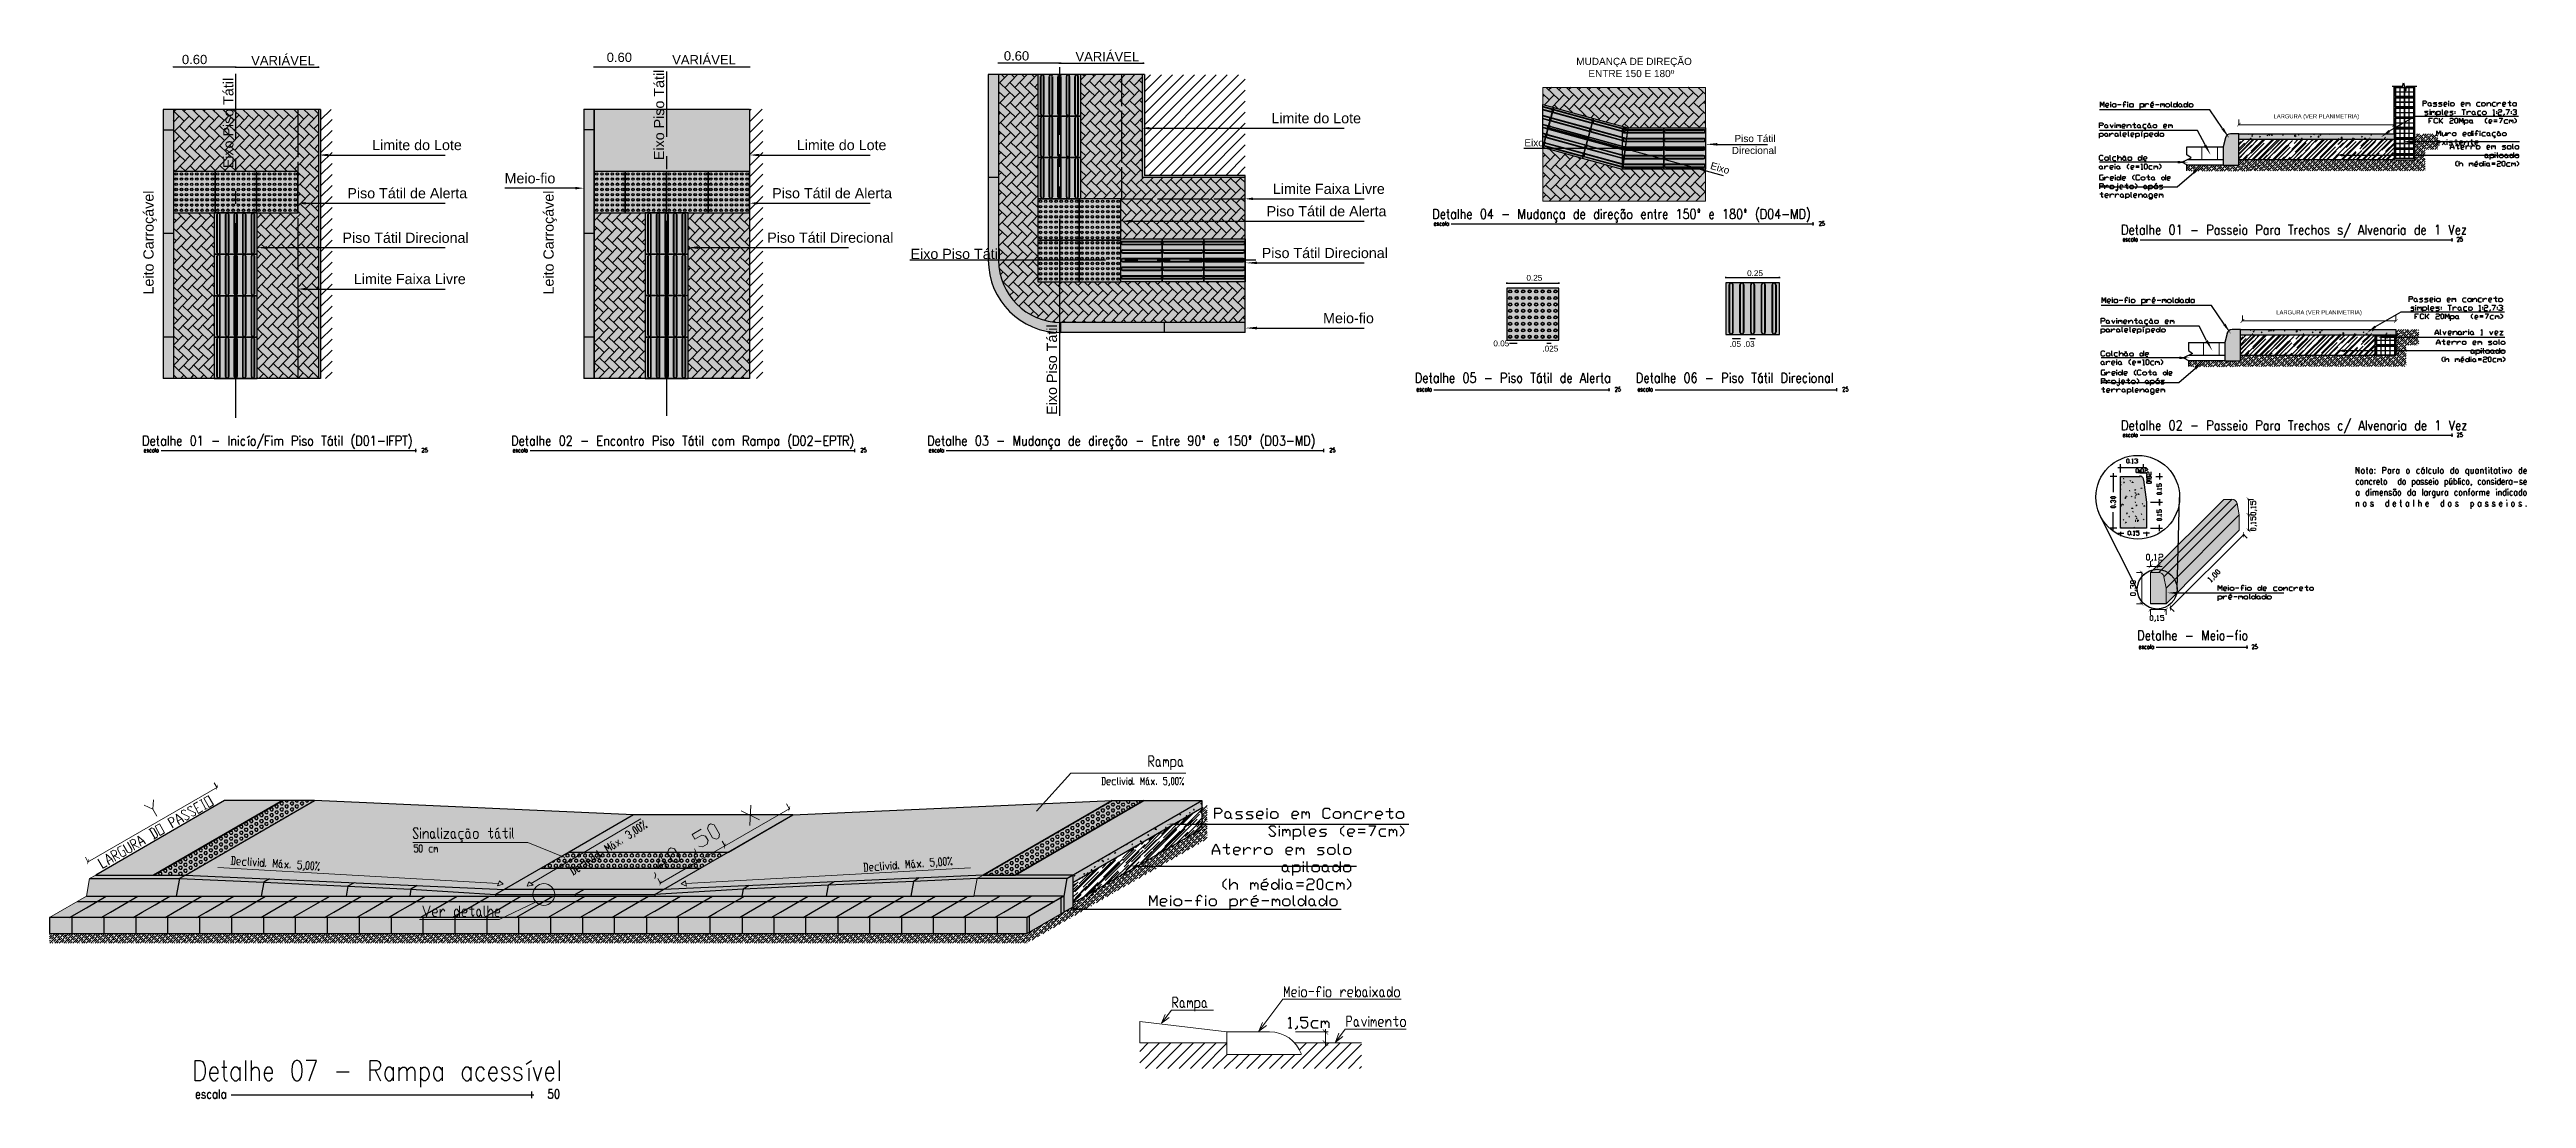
# Model space of a CAD drawing. Header units: feet. Extents: x 203667 to 205527, y 9204857 to 9205156.
# Drawn here: x 203744.6 to 203768.49, y 9204919.78 to 9204929.91 of the extents above; entities that cross this region are included whole.
import ezdxf

# ---------------------------------------------------------------- set-up
doc = ezdxf.new("R2010")
doc.units = ezdxf.units.FT
doc.header["$LTSCALE"] = 0.3
doc.header["$MEASUREMENT"] = 0
for name, color, linetype in [('PDF2_0', 7, 'Continuous'), ('PDF2_A_Cotas', 7, 'Continuous'), ('PDF2_A_Texto', 7, 'Continuous'), ('PDF2_Text', 7, 'Continuous'), ('PDF_A_Cotas', 7, 'Continuous'), ('PDF_A_TATIL', 7, 'Continuous'), ('PDF_A_Texto', 7, 'Continuous'), ('PDF_Text', 7, 'Continuous')]:
    doc.layers.add(name, color=color, linetype=linetype)
for name, color, linetype, true_color in [('PDF2_A_Placas', 7, 'Continuous', 0xbfbfbf), ('PDF_0', 7, 'Continuous', 0x929498), ('PDF_A_Piso_Tatil', 7, 'Continuous', 0xffffa3)]:
    doc.layers.add(name, color=color, linetype=linetype, true_color=true_color)
doc.styles.add('PDF Arial', font='arial.ttf')

msp = doc.modelspace()

# ---------------------------------------------------------------- texts
at = {"layer": 'PDF2_Text', "char_height": 0.03999, "attachment_point": 7, "style": 'PDF Arial'}
for insert in [(203766.055, 9204929.232), (203766.081, 9204927.34)]:
    msp.add_mtext('LARGURA (VER PLANIMETRIA)', dxfattribs=dict(at, insert=insert))
at = {"layer": 'PDF_Text', "attachment_point": 7, "style": 'PDF Arial'}
for s, insert, char_height in [('0.60', (203745.874, 9204929.766), 0.0899), ('VARIÁVEL', (203746.542, 9204929.757), 0.0899), ('0.60', (203749.972, 9204929.787), 0.0899), ('VARIÁVEL', (203750.604, 9204929.765), 0.0899), ('0.60', (203753.804, 9204929.801), 0.0899), ('VARIÁVEL', (203754.495, 9204929.795), 0.0899), ('MUDANÇA DE DIREÇÃO', (203759.327, 9204929.738), 0.06907), ('ENTRE 150 E 180º', (203759.444, 9204929.641), 0.06907), ('Limite do Lote', (203756.385, 9204929.195), 0.09862), ('Limite do Lote', (203747.709, 9204928.936), 0.09862), ('Limite do Lote', (203751.806, 9204928.936), 0.09862), ('Eixo', (203758.826, 9204928.973), 0.0691), ('Direcional', (203760.827, 9204928.899), 0.0691), ('Piso Tátil', (203760.853, 9204929.014), 0.0691), ('Meio-fio', (203748.987, 9204928.615), 0.0986), ('Piso Tátil de Alerta', (203747.47, 9204928.471), 0.09861), ('Piso Tátil de Alerta', (203751.569, 9204928.471), 0.09861), ('Limite Faixa Livre', (203756.4, 9204928.513), 0.09862), ('Piso Tátil de Alerta', (203756.339, 9204928.297), 0.09861), ('Piso Tátil Direcional', (203747.423, 9204928.041), 0.09861), ('Piso Tátil Direcional', (203751.521, 9204928.042), 0.09861), ('Eixo Piso Tátil', (203752.904, 9204927.885), 0.09861), ('Piso Tátil Direcional', (203756.292, 9204927.894), 0.09861), ('Limite Faixa Livre', (203747.533, 9204927.643), 0.09862), ('0.25', (203758.846, 9204927.676), 0.0563), ('0.25', (203760.975, 9204927.721), 0.0563), ('Meio-fio', (203756.884, 9204927.265), 0.0986), ('0.05', (203758.527, 9204927.043), 0.0563), ('.025', (203759, 9204926.993), 0.0563), ('.05 .03', (203760.807, 9204927.038), 0.0563)]:
    msp.add_mtext(s, dxfattribs=dict(at, insert=insert, char_height=char_height))
for s, insert, char_height, rotation in [('Eixo Piso Tátil', (203746.372, 9204928.762), 0.09861, 90), ('Eixo Piso Tátil', (203750.528, 9204928.841), 0.09861, 90), ('Eixo', (203760.614, 9204928.757), 0.0691, 343.5643), ('Leito Carroçável', (203745.631, 9204927.544), 0.09861, 90), ('Leito Carroçável', (203749.491, 9204927.544), 0.09861, 90), ('Eixo Piso Tátil', (203754.318, 9204926.383), 0.09861, 90)]:
    msp.add_mtext(s, dxfattribs=dict(at, insert=insert, char_height=char_height, rotation=rotation))

# ---------------------------------------------------------------- hatches: boundary and pattern name
at = {"layer": 'PDF2_0', "transparency": 33554559}
for points in [[(203765.738, 9204929.198), (203765.735, 9204929.202), (203765.7, 9204929.167), (203765.703, 9204929.163)], [(203767.199, 9204929.167), (203767.203, 9204929.163), (203767.238, 9204929.198), (203767.235, 9204929.202)], [(203765.774, 9204927.305), (203765.77, 9204927.309), (203765.735, 9204927.274), (203765.739, 9204927.27)], [(203767.215, 9204927.274), (203767.219, 9204927.27), (203767.254, 9204927.305), (203767.251, 9204927.309)], [(203764.513, 9204925.783), (203764.514, 9204925.784), (203764.502, 9204925.797), (203764.5, 9204925.796)], [(203764.587, 9204925.881), (203764.585, 9204925.882), (203764.573, 9204925.87), (203764.574, 9204925.869)], [(203764.756, 9204925.818), (203764.757, 9204925.816), (203764.77, 9204925.828), (203764.769, 9204925.829)], [(203764.792, 9204925.87), (203764.793, 9204925.869), (203764.806, 9204925.881), (203764.805, 9204925.882)], [(203764.807, 9204925.828), (203764.806, 9204925.829), (203764.793, 9204925.818), (203764.795, 9204925.816)], [(203764.826, 9204925.797), (203764.825, 9204925.795), (203764.838, 9204925.783), (203764.839, 9204925.784)], [(203764.958, 9204925.783), (203764.96, 9204925.784), (203764.948, 9204925.797), (203764.947, 9204925.796)], [(203764.838, 9204925.749), (203764.839, 9204925.75), (203764.826, 9204925.763), (203764.825, 9204925.762)], [(203764.947, 9204925.545), (203764.958, 9204925.532), (203764.96, 9204925.533), (203764.948, 9204925.546)], [(203765.828, 9204925.548), (203765.831, 9204925.552), (203765.796, 9204925.587), (203765.792, 9204925.583)], [(203765.831, 9204925.402), (203765.796, 9204925.437), (203765.792, 9204925.433), (203765.828, 9204925.398)], [(203764.502, 9204925.296), (203764.5, 9204925.294), (203764.513, 9204925.283), (203764.514, 9204925.284)], [(203764.587, 9204925.246), (203764.585, 9204925.247), (203764.573, 9204925.234), (203764.574, 9204925.233)], [(203764.823, 9204925.234), (203764.824, 9204925.233), (203764.837, 9204925.246), (203764.835, 9204925.247)], [(203764.948, 9204925.296), (203764.947, 9204925.294), (203764.958, 9204925.283), (203764.96, 9204925.284)], [(203765.763, 9204925.201), (203765.768, 9204925.201), (203765.768, 9204925.251), (203765.763, 9204925.251)], [(203765.796, 9204925.287), (203765.792, 9204925.284), (203765.828, 9204925.248), (203765.831, 9204925.252)], [(203764.797, 9204924.841), (203764.801, 9204924.845), (203764.766, 9204924.88), (203764.762, 9204924.876)], [(203764.848, 9204924.904), (203764.851, 9204924.9), (203764.886, 9204924.935), (203764.883, 9204924.939)], [(203764.966, 9204924.935), (203764.961, 9204924.939), (203764.926, 9204924.904), (203764.931, 9204924.9)], [(203764.766, 9204924.579), (203764.762, 9204924.576), (203764.797, 9204924.541), (203764.801, 9204924.544)], [(203764.886, 9204924.519), (203764.883, 9204924.522), (203764.848, 9204924.487), (203764.851, 9204924.484)], [(203764.997, 9204924.487), (203765.002, 9204924.484), (203765.036, 9204924.519), (203765.032, 9204924.522)], [(203765.061, 9204924.543), (203765.055, 9204924.543), (203765.055, 9204924.494), (203765.061, 9204924.494)]]:
    msp.add_hatch(color=256, dxfattribs=at).paths.add_polyline_path(points)
at = {"layer": 'PDF2_0', "true_color": 0xf2f2f2, "transparency": 33554559}
for points in [[(203767.219, 9204929.093), (203765.719, 9204929.093), (203765.719, 9204929.043), (203767.219, 9204929.043)], [(203767.235, 9204927.205), (203765.735, 9204927.205), (203765.735, 9204927.155), (203767.235, 9204927.152), (203767.235, 9204927.155), (203767.234, 9204927.178)], [(203764.773, 9204925.789), (203764.579, 9204925.789), (203764.579, 9204925.289), (203764.83, 9204925.289), (203764.83, 9204925.54), (203764.801, 9204925.756), (203764.798, 9204925.767), (203764.796, 9204925.772), (203764.793, 9204925.778), (203764.789, 9204925.782), (203764.784, 9204925.785)]]:
    msp.add_hatch(color=7, dxfattribs=at).paths.add_polyline_path(points)
at = {"layer": 'PDF2_A_Cotas', "true_color": 0xdfdfdf, "transparency": 33554559}
msp.add_hatch(color=254, dxfattribs=at).paths.add_polyline_path([(203765.724, 9204925.418), (203765.702, 9204925.527), (203765.7, 9204925.536), (203765.694, 9204925.545), (203765.688, 9204925.553), (203765.681, 9204925.56), (203765.672, 9204925.564), (203765.663, 9204925.567), (203765.574, 9204925.567), (203764.867, 9204924.86), (203764.947, 9204924.86), (203764.956, 9204924.859), (203764.966, 9204924.856), (203764.974, 9204924.852), (203764.981, 9204924.846), (203764.988, 9204924.838), (203764.992, 9204924.83), (203764.995, 9204924.82), (203765.017, 9204924.71), (203765.126, 9204924.82), (203765.136, 9204924.83), (203765.167, 9204924.859), (203765.017, 9204924.71), (203765.017, 9204924.56), (203765.167, 9204924.71), (203765.724, 9204925.268)])
at = {"layer": 'PDF2_A_Cotas', "true_color": 0xc6c7ca, "transparency": 33554559}
msp.add_hatch(color=9, dxfattribs=at).paths.add_polyline_path([(203764.947, 9204924.86), (203764.867, 9204924.86), (203764.867, 9204924.56), (203765.017, 9204924.56), (203765.017, 9204924.71), (203764.995, 9204924.82), (203764.992, 9204924.83), (203764.988, 9204924.838), (203764.981, 9204924.846), (203764.974, 9204924.852), (203764.966, 9204924.856), (203764.956, 9204924.859)])
at = {"layer": 'PDF2_A_Placas', "transparency": 33554559}
for points in [[(203765.719, 9204929.093), (203765.638, 9204929.093), (203765.629, 9204929.092), (203765.619, 9204929.089), (203765.611, 9204929.084), (203765.603, 9204929.079), (203765.597, 9204929.072), (203765.593, 9204929.063), (203765.59, 9204929.055), (203765.569, 9204928.968), (203765.569, 9204928.792), (203765.719, 9204928.792)], [(203765.735, 9204927.205), (203765.654, 9204927.205), (203765.645, 9204927.204), (203765.635, 9204927.2), (203765.627, 9204927.196), (203765.619, 9204927.191), (203765.613, 9204927.183), (203765.609, 9204927.175), (203765.606, 9204927.167), (203765.584, 9204927.08), (203765.584, 9204926.904), (203765.735, 9204926.904)]]:
    msp.add_hatch(color=256, dxfattribs=at).paths.add_polyline_path(points)
at = {"layer": 'PDF_0', "transparency": 33554559}
for points in [[(203745.798, 9204929.743), (203745.797, 9204929.744), (203745.788, 9204929.735), (203745.789, 9204929.734)], [(203746.388, 9204929.734), (203746.398, 9204929.743), (203746.397, 9204929.744), (203746.387, 9204929.735)], [(203747.187, 9204929.735), (203747.188, 9204929.734), (203747.197, 9204929.743), (203747.196, 9204929.744)], [(203749.857, 9204929.744), (203749.856, 9204929.745), (203749.846, 9204929.735), (203749.847, 9204929.734)], [(203750.455, 9204929.745), (203750.446, 9204929.735), (203750.447, 9204929.734), (203750.456, 9204929.744)], [(203751.344, 9204929.735), (203751.345, 9204929.734), (203751.356, 9204929.744), (203751.355, 9204929.745)], [(203753.759, 9204929.782), (203753.758, 9204929.783), (203753.748, 9204929.773), (203753.749, 9204929.772)], [(203754.345, 9204929.782), (203754.344, 9204929.783), (203754.335, 9204929.773), (203754.336, 9204929.772)], [(203754.347, 9204929.773), (203754.348, 9204929.772), (203754.359, 9204929.782), (203754.358, 9204929.783)], [(203755.16, 9204929.666), (203755.139, 9204929.666), (203755.139, 9204928.674), (203756.131, 9204928.674), (203756.131, 9204928.694), (203755.16, 9204928.694)], [(203755.147, 9204929.773), (203755.148, 9204929.772), (203755.158, 9204929.782), (203755.157, 9204929.783)], [(203747.212, 9204929.331), (203747.192, 9204929.331), (203747.192, 9204926.734), (203747.212, 9204926.734)], [(203760.775, 9204927.714), (203760.774, 9204927.715), (203760.761, 9204927.702), (203760.763, 9204927.701)], [(203761.28, 9204927.702), (203761.281, 9204927.701), (203761.294, 9204927.714), (203761.293, 9204927.715)], [(203758.664, 9204927.66), (203758.663, 9204927.661), (203758.651, 9204927.648), (203758.652, 9204927.647)], [(203759.151, 9204927.648), (203759.153, 9204927.647), (203759.166, 9204927.66), (203759.163, 9204927.661)], [(203758.696, 9204927.078), (203758.695, 9204927.079), (203758.682, 9204927.067), (203758.683, 9204927.066)], [(203758.745, 9204927.067), (203758.746, 9204927.066), (203758.758, 9204927.078), (203758.757, 9204927.079)], [(203759.056, 9204927.078), (203759.055, 9204927.079), (203759.042, 9204927.067), (203759.043, 9204927.066)], [(203759.073, 9204927.067), (203759.075, 9204927.066), (203759.087, 9204927.078), (203759.085, 9204927.079)], [(203760.846, 9204927.123), (203760.845, 9204927.124), (203760.832, 9204927.112), (203760.833, 9204927.11)], [(203760.899, 9204927.112), (203760.9, 9204927.11), (203760.912, 9204927.123), (203760.911, 9204927.124)], [(203761.016, 9204927.124), (203761.015, 9204927.125), (203761.002, 9204927.112), (203761.003, 9204927.111)], [(203761.039, 9204927.112), (203761.041, 9204927.111), (203761.054, 9204927.124), (203761.052, 9204927.125)], [(203746.204, 9204922.762), (203746.208, 9204922.762), (203746.221, 9204922.809), (203746.217, 9204922.812)], [(203751.726, 9204922.558), (203751.73, 9204922.555), (203751.743, 9204922.605), (203751.739, 9204922.608)], [(203751.109, 9204922.197), (203751.122, 9204922.247), (203751.118, 9204922.247), (203751.103, 9204922.199)], [(203744.977, 9204922.091), (203744.972, 9204922.093), (203744.959, 9204922.043), (203744.964, 9204922.043)], [(203750.842, 9204922.043), (203750.855, 9204922.093), (203750.851, 9204922.093), (203750.838, 9204922.045)], [(203750.501, 9204921.887), (203750.495, 9204921.889), (203750.482, 9204921.839), (203750.486, 9204921.839)]]:
    msp.add_hatch(color=7, dxfattribs=at).paths.add_polyline_path(points)
at = {"layer": 'PDF_0', "true_color": 0xf7f7f7, "transparency": 33554559}
for points in [[(203754.133, 9204929.666), (203753.753, 9204929.666), (203753.753, 9204927.875), (203753.755, 9204927.825), (203753.762, 9204927.776), (203753.772, 9204927.728), (203753.786, 9204927.68), (203753.791, 9204927.667), (203753.804, 9204927.635), (203753.826, 9204927.589), (203753.851, 9204927.547), (203753.88, 9204927.507), (203753.912, 9204927.469), (203753.947, 9204927.434), (203753.985, 9204927.402), (203754.025, 9204927.373), (203754.067, 9204927.348), (203754.113, 9204927.326), (203754.158, 9204927.308), (203754.206, 9204927.294), (203754.254, 9204927.284), (203754.304, 9204927.277), (203754.353, 9204927.275), (203756.131, 9204927.275), (203756.131, 9204927.667), (203754.133, 9204927.667)], [(203755.139, 9204929.666), (203754.547, 9204929.666), (203754.547, 9204928.467), (203754.932, 9204928.467), (203754.932, 9204928.082), (203756.131, 9204928.082), (203756.131, 9204928.674), (203755.139, 9204928.674)], [(203760.573, 9204929.543), (203759.004, 9204929.543), (203759.004, 9204929.377), (203759.11, 9204929.349), (203759.493, 9204929.243), (203759.825, 9204929.152), (203760.573, 9204929.152)], [(203747.192, 9204929.331), (203745.793, 9204929.331), (203745.793, 9204928.731), (203746.992, 9204928.731), (203746.992, 9204928.331), (203746.6, 9204928.331), (203746.6, 9204926.734), (203747.192, 9204926.734)], [(203759.043, 9204928.952), (203759.004, 9204928.963), (203759.004, 9204928.444), (203760.573, 9204928.444), (203760.573, 9204928.752), (203759.774, 9204928.752), (203759.774, 9204928.751), (203759.388, 9204928.857)], [(203746.185, 9204928.331), (203745.793, 9204928.331), (203745.793, 9204926.734), (203746.185, 9204926.734)], [(203750.343, 9204928.333), (203749.851, 9204928.333), (203749.851, 9204926.734), (203750.343, 9204926.734)], [(203751.351, 9204928.333), (203750.757, 9204928.333), (203750.757, 9204926.734), (203751.351, 9204926.734)]]:
    msp.add_hatch(color=7, dxfattribs=at).paths.add_polyline_path(points)
at = {"layer": 'PDF_0', "true_color": 0x7f7fff, "transparency": 33554559}
msp.add_hatch(color=171, dxfattribs=at).paths.add_polyline_path([(203751.351, 9204929.332), (203749.851, 9204929.332), (203749.851, 9204928.732), (203751.351, 9204928.732)])
at = {"layer": 'PDF_0', "true_color": 0xffffa3, "transparency": 33554559}
msp.add_hatch(color=51, dxfattribs=at).paths.add_polyline_path([(203750.151, 9204928.732), (203749.851, 9204928.732), (203749.851, 9204928.333), (203750.151, 9204928.333)])
at = {"layer": 'PDF_0', "true_color": 0xdfdfdf, "transparency": 33554559}
for points in [[(203746.844, 9204922.66), (203746.286, 9204922.66), (203745.042, 9204921.941), (203745.6, 9204921.941)], [(203755.715, 9204922.66), (203755.155, 9204922.66), (203753.913, 9204921.941), (203754.471, 9204921.941)]]:
    msp.add_hatch(color=254, dxfattribs=at).paths.add_polyline_path(points)
at = {"layer": 'PDF_0', "true_color": 0xffff79, "transparency": 33554559}
msp.add_hatch(color=51, dxfattribs=at).paths.add_polyline_path([(203747.152, 9204922.66), (203746.844, 9204922.66), (203745.6, 9204921.941), (203745.908, 9204921.941)])
at = {"layer": 'PDF_0', "true_color": 0x2776bb, "transparency": 33554687}
h = msp.add_hatch(color=152, dxfattribs=at)
h.paths.add_polyline_path([(203750.232, 9204922.521), (203747.152, 9204922.66), (203746.914, 9204922.521), (203745.908, 9204921.941), (203748.987, 9204921.802), (203749.226, 9204921.941), (203749.61, 9204922.162), (203751.148, 9204922.162), (203751.769, 9204922.521)])
h.paths.add_polyline_path([(203754.607, 9204922.521), (203754.849, 9204922.66), (203751.769, 9204922.521), (203750.766, 9204921.941), (203750.525, 9204921.802), (203753.604, 9204921.941)])
at = {"layer": 'PDF_0', "true_color": 0xffff70, "transparency": 33554559}
msp.add_hatch(color=51, dxfattribs=at).paths.add_polyline_path([(203755.155, 9204922.66), (203754.849, 9204922.66), (203753.604, 9204921.941), (203753.913, 9204921.941)])
at = {"layer": 'PDF_0', "true_color": 0xf2f2f2, "transparency": 33554559}
msp.add_hatch(color=7, dxfattribs=at).paths.add_polyline_path([(203755.715, 9204922.588), (203755.715, 9204922.66), (203755.591, 9204922.588), (203754.471, 9204921.941), (203754.471, 9204921.869), (203754.594, 9204921.941)])
at = {"layer": 'PDF_0', "true_color": 0x2776bb, "transparency": 33554687}
msp.add_hatch(color=152, dxfattribs=at).paths.add_polyline_path([(203750.881, 9204922.008), (203749.341, 9204922.008), (203748.987, 9204921.802), (203750.525, 9204921.802)])
at = {"layer": 'PDF_0', "true_color": 0xffff74, "transparency": 33554559}
msp.add_hatch(color=51, dxfattribs=at).paths.add_polyline_path([(203751.148, 9204922.162), (203749.609, 9204922.162), (203749.341, 9204922.008), (203750.881, 9204922.008)])
at = {"layer": 'PDF_0', "true_color": 0xacacac, "transparency": 33554559}
msp.add_hatch(color=253, dxfattribs=at).paths.add_polyline_path([(203754.382, 9204921.737), (203744.953, 9204921.737), (203744.918, 9204921.717), (203744.803, 9204921.65), (203744.796, 9204921.646), (203744.686, 9204921.583), (203744.597, 9204921.53), (203754.028, 9204921.53), (203754.115, 9204921.583), (203754.225, 9204921.646)])
at = {"layer": 'PDF_0', "true_color": 0xa3a3a3, "transparency": 33554559}
msp.add_hatch(color=253, dxfattribs=at).paths.add_polyline_path([(203754.382, 9204921.583), (203754.382, 9204921.737), (203754.115, 9204921.583), (203754.028, 9204921.53), (203744.597, 9204921.53), (203744.597, 9204921.376), (203754.028, 9204921.376), (203754.293, 9204921.53)])
at = {"layer": 'PDF_0', "true_color": 0xc4c4c4, "transparency": 33554559}
msp.add_hatch(color=9, dxfattribs=at).paths.add_polyline_path([(203752.464, 9204921.889), (203750.525, 9204921.802), (203748.987, 9204921.802), (203747.048, 9204921.889), (203745.908, 9204921.941), (203745.819, 9204921.889), (203745.85, 9204921.908), (203745.908, 9204921.941), (203745.042, 9204921.941), (203744.983, 9204921.908), (203744.981, 9204921.889), (203744.955, 9204921.752), (203744.953, 9204921.737), (203754.382, 9204921.737), (203754.382, 9204921.583), (203754.471, 9204921.632), (203754.471, 9204921.941), (203753.604, 9204921.941)])
at = {"layer": 'PDF_A_Cotas', "true_color": 0xdfdfdf, "transparency": 33554559}
for points in [[(203753.753, 9204929.666), (203753.654, 9204929.666), (203753.654, 9204927.875), (203753.656, 9204927.825), (203753.656, 9204927.823), (203753.661, 9204927.776), (203753.661, 9204927.771), (203753.67, 9204927.728), (203753.671, 9204927.719), (203753.681, 9204927.68), (203753.684, 9204927.668), (203753.697, 9204927.635), (203753.702, 9204927.62), (203753.715, 9204927.589), (203753.722, 9204927.571), (203753.736, 9204927.547), (203753.747, 9204927.526), (203753.758, 9204927.507), (203753.784, 9204927.469), (203753.806, 9204927.439), (203753.81, 9204927.434), (203753.838, 9204927.402), (203753.84, 9204927.399), (203753.866, 9204927.373), (203753.877, 9204927.362), (203753.894, 9204927.348), (203753.917, 9204927.328), (203753.92, 9204927.326), (203753.945, 9204927.308), (203753.959, 9204927.297), (203753.965, 9204927.294), (203753.993, 9204927.275), (203754.004, 9204927.269), (203754.049, 9204927.244), (203754.098, 9204927.223), (203754.147, 9204927.206), (203754.197, 9204927.193), (203754.249, 9204927.183), (203754.301, 9204927.178), (203754.353, 9204927.176), (203756.131, 9204927.176), (203756.131, 9204927.275), (203754.353, 9204927.275), (203754.304, 9204927.277), (203754.254, 9204927.284), (203754.206, 9204927.294), (203754.195, 9204927.297), (203754.158, 9204927.308), (203754.113, 9204927.326), (203754.107, 9204927.328), (203754.067, 9204927.348), (203754.043, 9204927.362), (203754.025, 9204927.373), (203753.989, 9204927.399), (203753.985, 9204927.402), (203753.947, 9204927.434), (203753.942, 9204927.439), (203753.912, 9204927.469), (203753.902, 9204927.481), (203753.88, 9204927.507), (203753.866, 9204927.526), (203753.851, 9204927.547), (203753.837, 9204927.571), (203753.826, 9204927.589), (203753.811, 9204927.62), (203753.804, 9204927.635), (203753.79, 9204927.668), (203753.786, 9204927.68), (203753.774, 9204927.719), (203753.772, 9204927.728), (203753.763, 9204927.771), (203753.762, 9204927.776), (203753.756, 9204927.823), (203753.755, 9204927.825), (203753.753, 9204927.875)], [(203745.793, 9204929.331), (203745.692, 9204929.331), (203745.692, 9204926.734), (203745.793, 9204926.734)], [(203749.851, 9204929.332), (203749.751, 9204929.332), (203749.751, 9204926.734), (203749.851, 9204926.734)]]:
    msp.add_hatch(color=254, dxfattribs=at).paths.add_polyline_path(points)
at = {"layer": 'PDF_A_Cotas', "transparency": 33554559}
for points in [[(203756.931, 9204920.399), (203756.935, 9204920.403), (203756.883, 9204920.455), (203756.879, 9204920.449)], [(203756.883, 9204920.349), (203756.879, 9204920.343), (203756.931, 9204920.293), (203756.935, 9204920.297)]]:
    msp.add_hatch(color=256, dxfattribs=at).paths.add_polyline_path(points)
at = {"layer": 'PDF_A_Piso_Tatil', "transparency": 33554559}
for points in [[(203754.932, 9204928.467), (203754.547, 9204928.467), (203754.547, 9204929.666), (203754.133, 9204929.666), (203754.133, 9204927.667), (203756.131, 9204927.667), (203756.131, 9204928.082), (203754.932, 9204928.082)], [(203759.11, 9204929.349), (203759.004, 9204929.377), (203759.004, 9204928.963)], [(203759.493, 9204929.243), (203759.108, 9204929.349), (203759.079, 9204929.243), (203759.003, 9204928.963), (203759.388, 9204928.857), (203759.417, 9204928.963)], [(203759.388, 9204928.857), (203759.774, 9204928.751), (203759.774, 9204928.752), (203760.573, 9204928.752), (203760.573, 9204929.152), (203759.825, 9204929.152), (203759.493, 9204929.243), (203759.468, 9204929.152)], [(203746.992, 9204928.731), (203745.793, 9204928.731), (203745.793, 9204928.331), (203746.185, 9204928.331), (203746.185, 9204926.734), (203746.6, 9204926.734), (203746.6, 9204928.331), (203746.992, 9204928.331)], [(203750.343, 9204928.333), (203750.343, 9204926.734), (203750.757, 9204926.734), (203750.757, 9204928.333), (203751.351, 9204928.333), (203751.351, 9204928.732), (203750.151, 9204928.732), (203750.151, 9204928.333)], [(203759.158, 9204927.604), (203758.658, 9204927.604), (203758.658, 9204927.104), (203759.158, 9204927.104)], [(203761.287, 9204927.658), (203760.769, 9204927.658), (203760.769, 9204927.158), (203761.287, 9204927.158)]]:
    msp.add_hatch(color=256, dxfattribs=at).paths.add_polyline_path(points)

# ---------------------------------------------------------------- linework, layer by layer
at = {"layer": 'PDF2_0', "lineweight": 25}
for points in [[(203767.198, 9204929.555), (203767.298, 9204929.555), (203767.309, 9204929.587), (203767.33, 9204929.509), (203767.337, 9204929.555), (203767.438, 9204929.555)], [(203767.219, 9204929.093), (203767.219, 9204929.555)], [(203767.219, 9204928.843), (203767.419, 9204928.843), (203767.419, 9204929.555)], [(203765.218, 9204928.737), (203765.218, 9204928.795), (203765.169, 9204928.82), (203765.258, 9204928.864), (203765.218, 9204928.893), (203765.218, 9204928.968), (203765.569, 9204928.968)], [(203765.59, 9204929.055), (203765.569, 9204928.968), (203765.569, 9204928.792), (203765.719, 9204928.792), (203765.719, 9204929.093)], [(203765.719, 9204929.093), (203765.638, 9204929.093)], [(203765.719, 9204929.093), (203767.219, 9204929.093), (203767.219, 9204928.843), (203765.719, 9204928.843)], [(203765.719, 9204929.043), (203767.219, 9204929.043)], [(203765.569, 9204928.792), (203765.218, 9204928.792)], [(203765.225, 9204928.847), (203765.569, 9204928.847)], [(203765.234, 9204927.08), (203765.234, 9204927.005), (203765.273, 9204926.976), (203765.185, 9204926.932), (203765.234, 9204926.906), (203765.234, 9204926.849)], [(203765.234, 9204927.08), (203765.584, 9204927.08)], [(203765.606, 9204927.167), (203765.584, 9204927.08), (203765.584, 9204926.904), (203765.735, 9204926.904), (203765.735, 9204927.205)], [(203765.735, 9204927.205), (203765.654, 9204927.205)], [(203765.735, 9204927.205), (203767.235, 9204927.205), (203767.235, 9204926.955), (203765.735, 9204926.955)], [(203765.735, 9204927.155), (203767.235, 9204927.155)], [(203767.035, 9204926.955), (203767.035, 9204927.154)], [(203767.235, 9204926.955), (203767.235, 9204927.148)], [(203765.584, 9204926.904), (203765.234, 9204926.904)], [(203765.241, 9204926.959), (203765.584, 9204926.959)], [(203764.542, 9204925.789), (203764.478, 9204925.789)], [(203764.508, 9204925.819), (203764.508, 9204925.637)], [(203764.551, 9204925.875), (203764.828, 9204925.875)], [(203764.579, 9204925.827), (203764.579, 9204925.905)], [(203764.801, 9204925.756), (203764.83, 9204925.54), (203764.83, 9204925.289), (203764.579, 9204925.289), (203764.579, 9204925.789), (203764.767, 9204925.789)], [(203764.671, 9204925.917), (203764.671, 9204925.924)], [(203764.686, 9204925.952), (203764.693, 9204925.959), (203764.693, 9204925.917)], [(203764.686, 9204925.917), (203764.7, 9204925.917)], [(203764.714, 9204925.952), (203764.72, 9204925.959), (203764.735, 9204925.959), (203764.741, 9204925.952), (203764.741, 9204925.945), (203764.735, 9204925.937), (203764.728, 9204925.937)], [(203764.735, 9204925.937), (203764.741, 9204925.931), (203764.741, 9204925.924), (203764.735, 9204925.917), (203764.72, 9204925.917), (203764.714, 9204925.924)], [(203764.764, 9204925.823), (203764.751, 9204925.823)], [(203764.762, 9204925.824), (203764.762, 9204925.832)], [(203764.764, 9204925.823), (203764.764, 9204925.852)], [(203764.764, 9204925.823), (203764.801, 9204925.823)], [(203764.799, 9204925.875), (203764.799, 9204925.905)], [(203764.801, 9204925.823), (203764.801, 9204925.852)], [(203764.801, 9204925.823), (203764.813, 9204925.823)], [(203764.811, 9204925.859), (203764.817, 9204925.866), (203764.831, 9204925.866), (203764.839, 9204925.859), (203764.839, 9204925.853), (203764.831, 9204925.845), (203764.817, 9204925.845), (203764.811, 9204925.838), (203764.811, 9204925.824), (203764.839, 9204925.824)], [(203764.838, 9204925.804), (203764.831, 9204925.811), (203764.831, 9204925.825), (203764.838, 9204925.832), (203764.845, 9204925.832), (203764.852, 9204925.825), (203764.852, 9204925.811), (203764.859, 9204925.804), (203764.872, 9204925.804), (203764.872, 9204925.832)], [(203764.832, 9204925.789), (203764.832, 9204925.802)], [(203764.832, 9204925.789), (203764.861, 9204925.789)], [(203764.832, 9204925.789), (203764.832, 9204925.756)], [(203764.918, 9204925.789), (203764.982, 9204925.789)], [(203764.953, 9204925.819), (203764.953, 9204925.759)], [(203764.494, 9204925.532), (203764.486, 9204925.54), (203764.486, 9204925.553), (203764.494, 9204925.56), (203764.5, 9204925.56), (203764.508, 9204925.553), (203764.508, 9204925.546)], [(203764.508, 9204925.553), (203764.515, 9204925.56), (203764.521, 9204925.56), (203764.529, 9204925.553), (203764.529, 9204925.54), (203764.521, 9204925.532)], [(203764.832, 9204925.756), (203764.861, 9204925.756)], [(203764.832, 9204925.756), (203764.832, 9204925.744)], [(203764.872, 9204925.755), (203764.866, 9204925.755)], [(203764.967, 9204925.689), (203764.974, 9204925.696), (203764.974, 9204925.71), (203764.967, 9204925.716), (203764.953, 9204925.716), (203764.947, 9204925.71), (203764.947, 9204925.689), (203764.932, 9204925.689), (203764.932, 9204925.716)], [(203764.939, 9204925.661), (203764.932, 9204925.668), (203764.974, 9204925.668)], [(203764.953, 9204925.51), (203764.953, 9204925.57)], [(203764.953, 9204925.568), (203764.953, 9204925.508)], [(203764.974, 9204925.647), (203764.967, 9204925.647)], [(203764.974, 9204925.661), (203764.974, 9204925.675)], [(203765.124, 9204924.7), (203765.148, 9204925.586)], [(203764.74, 9204924.7), (203764.382, 9204925.407)], [(203764.508, 9204925.26), (203764.508, 9204925.442)], [(203764.529, 9204925.518), (203764.521, 9204925.518)], [(203764.867, 9204925.54), (203764.982, 9204925.54)], [(203764.867, 9204925.54), (203764.982, 9204925.54)], [(203764.967, 9204925.438), (203764.974, 9204925.445), (203764.974, 9204925.459), (203764.967, 9204925.467), (203764.953, 9204925.467), (203764.947, 9204925.459), (203764.947, 9204925.438), (203764.932, 9204925.438), (203764.932, 9204925.467)], [(203764.939, 9204925.411), (203764.932, 9204925.418), (203764.974, 9204925.418)], [(203764.953, 9204925.26), (203764.953, 9204925.321)], [(203764.974, 9204925.397), (203764.967, 9204925.397)], [(203764.974, 9204925.411), (203764.974, 9204925.424)], [(203764.542, 9204925.289), (203764.478, 9204925.289)], [(203764.551, 9204925.239), (203764.611, 9204925.239)], [(203764.579, 9204925.252), (203764.579, 9204925.211)], [(203764.687, 9204925.22), (203764.687, 9204925.228)], [(203764.701, 9204925.255), (203764.709, 9204925.262), (203764.709, 9204925.22)], [(203764.701, 9204925.22), (203764.715, 9204925.22)], [(203764.729, 9204925.228), (203764.736, 9204925.22), (203764.75, 9204925.22), (203764.757, 9204925.228), (203764.757, 9204925.241), (203764.75, 9204925.249), (203764.729, 9204925.249), (203764.729, 9204925.262), (203764.757, 9204925.262)], [(203764.859, 9204925.239), (203764.798, 9204925.239)], [(203764.83, 9204925.252), (203764.83, 9204925.211)], [(203764.867, 9204925.289), (203764.982, 9204925.289)], [(203765.017, 9204924.56), (203764.867, 9204924.56)]]:
    msp.add_lwpolyline(points, dxfattribs=at)
at = {"layer": 'PDF2_0', "color": 25, "lineweight": 5, "true_color": 0xa45937}
for points in [[(203767.32, 9204929.544), (203767.228, 9204929.544)], [(203767.228, 9204929.454), (203767.228, 9204929.544), (203767.32, 9204929.544)], [(203767.228, 9204929.454), (203767.408, 9204929.454)], [(203767.408, 9204929.444), (203767.228, 9204929.444)], [(203767.228, 9204929.444), (203767.408, 9204929.444)], [(203767.228, 9204929.444), (203767.228, 9204929.354)], [(203767.272, 9204929.539), (203767.234, 9204929.539)], [(203767.234, 9204929.501), (203767.272, 9204929.501), (203767.272, 9204929.539)], [(203767.234, 9204929.539), (203767.234, 9204929.501)], [(203767.272, 9204929.497), (203767.234, 9204929.497)], [(203767.234, 9204929.497), (203767.234, 9204929.459)], [(203767.272, 9204929.497), (203767.234, 9204929.497)], [(203767.272, 9204929.497), (203767.234, 9204929.497)], [(203767.234, 9204929.459), (203767.272, 9204929.459)], [(203767.234, 9204929.44), (203767.234, 9204929.402)], [(203767.272, 9204929.44), (203767.234, 9204929.44)], [(203767.272, 9204929.402), (203767.234, 9204929.402)], [(203767.234, 9204929.398), (203767.234, 9204929.358)], [(203767.234, 9204929.398), (203767.272, 9204929.398), (203767.234, 9204929.398)], [(203767.272, 9204929.398), (203767.234, 9204929.398)], [(203767.272, 9204929.459), (203767.272, 9204929.497)], [(203767.272, 9204929.402), (203767.272, 9204929.44)], [(203767.272, 9204929.358), (203767.272, 9204929.398)], [(203767.316, 9204929.539), (203767.276, 9204929.539)], [(203767.276, 9204929.501), (203767.276, 9204929.539)], [(203767.316, 9204929.501), (203767.276, 9204929.501)], [(203767.276, 9204929.497), (203767.316, 9204929.497), (203767.276, 9204929.497)], [(203767.276, 9204929.459), (203767.276, 9204929.497)], [(203767.316, 9204929.497), (203767.276, 9204929.497)], [(203767.276, 9204929.459), (203767.316, 9204929.459)], [(203767.316, 9204929.44), (203767.276, 9204929.44)], [(203767.276, 9204929.402), (203767.276, 9204929.44)], [(203767.316, 9204929.402), (203767.276, 9204929.402)], [(203767.276, 9204929.398), (203767.316, 9204929.398), (203767.276, 9204929.398)], [(203767.276, 9204929.358), (203767.276, 9204929.398)], [(203767.316, 9204929.398), (203767.276, 9204929.398)], [(203767.316, 9204929.501), (203767.316, 9204929.539)], [(203767.316, 9204929.459), (203767.316, 9204929.497)], [(203767.316, 9204929.402), (203767.316, 9204929.44)], [(203767.316, 9204929.358), (203767.316, 9204929.398)], [(203767.32, 9204929.501), (203767.32, 9204929.539)], [(203767.321, 9204929.539), (203767.32, 9204929.539)], [(203767.359, 9204929.501), (203767.32, 9204929.501)], [(203767.32, 9204929.497), (203767.359, 9204929.497), (203767.32, 9204929.497)], [(203767.359, 9204929.497), (203767.32, 9204929.497)], [(203767.32, 9204929.459), (203767.32, 9204929.497)], [(203767.32, 9204929.459), (203767.359, 9204929.459)], [(203767.32, 9204929.402), (203767.32, 9204929.44)], [(203767.359, 9204929.44), (203767.32, 9204929.44)], [(203767.359, 9204929.402), (203767.32, 9204929.402)], [(203767.32, 9204929.398), (203767.359, 9204929.398), (203767.32, 9204929.398)], [(203767.359, 9204929.398), (203767.32, 9204929.398)], [(203767.32, 9204929.358), (203767.32, 9204929.398)], [(203767.359, 9204929.501), (203767.359, 9204929.539), (203767.335, 9204929.539)], [(203767.336, 9204929.544), (203767.408, 9204929.544), (203767.408, 9204929.454)], [(203767.408, 9204929.544), (203767.336, 9204929.544)], [(203767.359, 9204929.459), (203767.359, 9204929.497)], [(203767.359, 9204929.402), (203767.359, 9204929.44)], [(203767.359, 9204929.358), (203767.359, 9204929.398)], [(203767.364, 9204929.501), (203767.364, 9204929.539)], [(203767.404, 9204929.539), (203767.364, 9204929.539)], [(203767.404, 9204929.501), (203767.364, 9204929.501)], [(203767.404, 9204929.497), (203767.364, 9204929.497)], [(203767.364, 9204929.497), (203767.404, 9204929.497), (203767.364, 9204929.497)], [(203767.364, 9204929.459), (203767.364, 9204929.497)], [(203767.364, 9204929.459), (203767.404, 9204929.459)], [(203767.404, 9204929.44), (203767.364, 9204929.44)], [(203767.364, 9204929.402), (203767.364, 9204929.44)], [(203767.404, 9204929.402), (203767.364, 9204929.402)], [(203767.404, 9204929.398), (203767.364, 9204929.398)], [(203767.364, 9204929.398), (203767.404, 9204929.398), (203767.364, 9204929.398), (203767.364, 9204929.358)], [(203767.404, 9204929.501), (203767.404, 9204929.539)], [(203767.404, 9204929.459), (203767.404, 9204929.497)], [(203767.404, 9204929.402), (203767.404, 9204929.44)], [(203767.404, 9204929.358), (203767.404, 9204929.398)], [(203767.408, 9204929.444), (203767.408, 9204929.354)], [(203767.228, 9204929.354), (203767.408, 9204929.354)], [(203767.408, 9204929.345), (203767.228, 9204929.345)], [(203767.228, 9204929.345), (203767.408, 9204929.345)], [(203767.228, 9204929.345), (203767.228, 9204929.255)], [(203767.228, 9204929.255), (203767.408, 9204929.255)], [(203767.408, 9204929.245), (203767.228, 9204929.245)], [(203767.228, 9204929.245), (203767.408, 9204929.245)], [(203767.228, 9204929.245), (203767.228, 9204929.155)], [(203767.228, 9204929.155), (203767.408, 9204929.155)], [(203767.408, 9204929.146), (203767.228, 9204929.146)], [(203767.228, 9204929.146), (203767.408, 9204929.146)], [(203767.228, 9204929.146), (203767.228, 9204929.056)], [(203767.234, 9204929.358), (203767.272, 9204929.358)], [(203767.234, 9204929.34), (203767.234, 9204929.302)], [(203767.272, 9204929.34), (203767.234, 9204929.34)], [(203767.272, 9204929.302), (203767.234, 9204929.302)], [(203767.234, 9204929.297), (203767.234, 9204929.259)], [(203767.234, 9204929.297), (203767.272, 9204929.297), (203767.234, 9204929.297)], [(203767.272, 9204929.297), (203767.234, 9204929.297)], [(203767.234, 9204929.259), (203767.272, 9204929.259)], [(203767.234, 9204929.241), (203767.234, 9204929.202)], [(203767.272, 9204929.241), (203767.234, 9204929.241)], [(203767.272, 9204929.202), (203767.234, 9204929.202)], [(203767.234, 9204929.198), (203767.234, 9204929.16)], [(203767.234, 9204929.198), (203767.272, 9204929.198), (203767.234, 9204929.198)], [(203767.272, 9204929.198), (203767.234, 9204929.198)], [(203767.234, 9204929.16), (203767.272, 9204929.16)], [(203767.234, 9204929.14), (203767.234, 9204929.102)], [(203767.272, 9204929.14), (203767.234, 9204929.14)], [(203767.272, 9204929.302), (203767.272, 9204929.34)], [(203767.272, 9204929.259), (203767.272, 9204929.297)], [(203767.272, 9204929.202), (203767.272, 9204929.241)], [(203767.272, 9204929.16), (203767.272, 9204929.198)], [(203767.272, 9204929.102), (203767.272, 9204929.14)], [(203767.276, 9204929.358), (203767.316, 9204929.358)], [(203767.316, 9204929.34), (203767.276, 9204929.34)], [(203767.276, 9204929.302), (203767.276, 9204929.34)], [(203767.316, 9204929.302), (203767.276, 9204929.302)], [(203767.276, 9204929.259), (203767.276, 9204929.297)], [(203767.276, 9204929.297), (203767.316, 9204929.297), (203767.276, 9204929.297)], [(203767.316, 9204929.297), (203767.276, 9204929.297)], [(203767.276, 9204929.259), (203767.316, 9204929.259)], [(203767.316, 9204929.241), (203767.276, 9204929.241)], [(203767.276, 9204929.202), (203767.276, 9204929.241)], [(203767.316, 9204929.202), (203767.276, 9204929.202)], [(203767.276, 9204929.198), (203767.316, 9204929.198), (203767.276, 9204929.198)], [(203767.276, 9204929.16), (203767.276, 9204929.198)], [(203767.316, 9204929.198), (203767.276, 9204929.198)], [(203767.276, 9204929.16), (203767.316, 9204929.16)], [(203767.316, 9204929.14), (203767.276, 9204929.14)], [(203767.276, 9204929.102), (203767.276, 9204929.14)], [(203767.316, 9204929.302), (203767.316, 9204929.34)], [(203767.316, 9204929.259), (203767.316, 9204929.297)], [(203767.316, 9204929.202), (203767.316, 9204929.241)], [(203767.316, 9204929.16), (203767.316, 9204929.198)], [(203767.316, 9204929.102), (203767.316, 9204929.14)], [(203767.32, 9204929.358), (203767.359, 9204929.358)], [(203767.32, 9204929.302), (203767.32, 9204929.34)], [(203767.359, 9204929.34), (203767.32, 9204929.34)], [(203767.359, 9204929.302), (203767.32, 9204929.302)], [(203767.32, 9204929.297), (203767.359, 9204929.297), (203767.32, 9204929.297)], [(203767.359, 9204929.297), (203767.32, 9204929.297)], [(203767.32, 9204929.259), (203767.32, 9204929.297)], [(203767.32, 9204929.259), (203767.359, 9204929.259)], [(203767.32, 9204929.202), (203767.32, 9204929.241)], [(203767.359, 9204929.241), (203767.32, 9204929.241)], [(203767.359, 9204929.202), (203767.32, 9204929.202)], [(203767.32, 9204929.198), (203767.359, 9204929.198), (203767.32, 9204929.198)], [(203767.359, 9204929.198), (203767.32, 9204929.198)], [(203767.32, 9204929.16), (203767.32, 9204929.198)], [(203767.32, 9204929.16), (203767.359, 9204929.16)], [(203767.32, 9204929.102), (203767.32, 9204929.14)], [(203767.359, 9204929.14), (203767.32, 9204929.14)], [(203767.359, 9204929.302), (203767.359, 9204929.34)], [(203767.359, 9204929.259), (203767.359, 9204929.297)], [(203767.359, 9204929.202), (203767.359, 9204929.241)], [(203767.359, 9204929.16), (203767.359, 9204929.198)], [(203767.359, 9204929.102), (203767.359, 9204929.14)], [(203767.364, 9204929.358), (203767.404, 9204929.358)], [(203767.404, 9204929.34), (203767.364, 9204929.34)], [(203767.364, 9204929.302), (203767.364, 9204929.34)], [(203767.404, 9204929.302), (203767.364, 9204929.302)], [(203767.404, 9204929.297), (203767.364, 9204929.297)], [(203767.364, 9204929.297), (203767.404, 9204929.297), (203767.364, 9204929.297), (203767.364, 9204929.259)], [(203767.364, 9204929.259), (203767.404, 9204929.259)], [(203767.404, 9204929.241), (203767.364, 9204929.241)], [(203767.364, 9204929.202), (203767.364, 9204929.241)], [(203767.404, 9204929.202), (203767.364, 9204929.202)], [(203767.404, 9204929.198), (203767.364, 9204929.198)], [(203767.364, 9204929.198), (203767.404, 9204929.198), (203767.364, 9204929.198), (203767.364, 9204929.16)], [(203767.364, 9204929.16), (203767.404, 9204929.16)], [(203767.404, 9204929.14), (203767.364, 9204929.14)], [(203767.364, 9204929.102), (203767.364, 9204929.14)], [(203767.404, 9204929.302), (203767.404, 9204929.34)], [(203767.404, 9204929.259), (203767.404, 9204929.297)], [(203767.404, 9204929.202), (203767.404, 9204929.241)], [(203767.404, 9204929.16), (203767.404, 9204929.198)], [(203767.404, 9204929.102), (203767.404, 9204929.14)], [(203767.408, 9204929.345), (203767.408, 9204929.255)], [(203767.408, 9204929.245), (203767.408, 9204929.155)], [(203767.408, 9204929.146), (203767.408, 9204929.056)], [(203767.228, 9204929.056), (203767.408, 9204929.056)], [(203767.408, 9204929.046), (203767.228, 9204929.046)], [(203767.228, 9204929.046), (203767.408, 9204929.046)], [(203767.228, 9204929.046), (203767.228, 9204928.955)], [(203767.228, 9204928.955), (203767.408, 9204928.955)], [(203767.408, 9204928.946), (203767.228, 9204928.946)], [(203767.228, 9204928.946), (203767.408, 9204928.946)], [(203767.228, 9204928.946), (203767.228, 9204928.856)], [(203767.272, 9204929.102), (203767.234, 9204929.102)], [(203767.234, 9204929.098), (203767.234, 9204929.06)], [(203767.234, 9204929.098), (203767.272, 9204929.098), (203767.234, 9204929.098), (203767.272, 9204929.098)], [(203767.234, 9204929.06), (203767.272, 9204929.06)], [(203767.234, 9204929.041), (203767.234, 9204929.003)], [(203767.272, 9204929.041), (203767.234, 9204929.041)], [(203767.272, 9204929.003), (203767.234, 9204929.003)], [(203767.234, 9204928.999), (203767.234, 9204928.961)], [(203767.234, 9204928.999), (203767.272, 9204928.999), (203767.234, 9204928.999)], [(203767.272, 9204928.999), (203767.234, 9204928.999)], [(203767.234, 9204928.961), (203767.272, 9204928.961)], [(203767.234, 9204928.942), (203767.234, 9204928.904)], [(203767.272, 9204928.942), (203767.234, 9204928.942)], [(203767.272, 9204928.904), (203767.234, 9204928.904)], [(203767.234, 9204928.899), (203767.234, 9204928.861)], [(203767.234, 9204928.899), (203767.272, 9204928.899), (203767.234, 9204928.899)], [(203767.272, 9204928.899), (203767.234, 9204928.899)], [(203767.272, 9204929.06), (203767.272, 9204929.098)], [(203767.272, 9204929.003), (203767.272, 9204929.041)], [(203767.272, 9204928.961), (203767.272, 9204928.999)], [(203767.272, 9204928.904), (203767.272, 9204928.942)], [(203767.272, 9204928.861), (203767.272, 9204928.899)], [(203767.316, 9204929.102), (203767.276, 9204929.102)], [(203767.276, 9204929.098), (203767.316, 9204929.098), (203767.276, 9204929.098)], [(203767.276, 9204929.06), (203767.276, 9204929.098)], [(203767.316, 9204929.098), (203767.276, 9204929.098)], [(203767.276, 9204929.06), (203767.316, 9204929.06)], [(203767.316, 9204929.041), (203767.276, 9204929.041)], [(203767.276, 9204929.003), (203767.276, 9204929.041)], [(203767.316, 9204929.003), (203767.276, 9204929.003)], [(203767.276, 9204928.999), (203767.316, 9204928.999), (203767.276, 9204928.999)], [(203767.276, 9204928.961), (203767.276, 9204928.999)], [(203767.316, 9204928.999), (203767.276, 9204928.999)], [(203767.276, 9204928.961), (203767.316, 9204928.961)], [(203767.316, 9204928.942), (203767.276, 9204928.942)], [(203767.276, 9204928.904), (203767.276, 9204928.942)], [(203767.316, 9204928.904), (203767.276, 9204928.904)], [(203767.276, 9204928.899), (203767.316, 9204928.899), (203767.276, 9204928.899)], [(203767.276, 9204928.861), (203767.276, 9204928.899)], [(203767.316, 9204928.899), (203767.276, 9204928.899)], [(203767.316, 9204929.06), (203767.316, 9204929.098)], [(203767.316, 9204929.003), (203767.316, 9204929.041)], [(203767.316, 9204928.961), (203767.316, 9204928.999)], [(203767.316, 9204928.904), (203767.316, 9204928.942)], [(203767.316, 9204928.861), (203767.316, 9204928.899)], [(203767.359, 9204929.102), (203767.32, 9204929.102)], [(203767.32, 9204929.098), (203767.359, 9204929.098), (203767.32, 9204929.098)], [(203767.359, 9204929.098), (203767.32, 9204929.098)], [(203767.32, 9204929.06), (203767.32, 9204929.098)], [(203767.32, 9204929.06), (203767.359, 9204929.06)], [(203767.32, 9204929.003), (203767.32, 9204929.041)], [(203767.359, 9204929.041), (203767.32, 9204929.041)], [(203767.359, 9204929.003), (203767.32, 9204929.003)], [(203767.32, 9204928.999), (203767.359, 9204928.999), (203767.32, 9204928.999)], [(203767.359, 9204928.999), (203767.32, 9204928.999)], [(203767.32, 9204928.961), (203767.32, 9204928.999)], [(203767.32, 9204928.961), (203767.359, 9204928.961)], [(203767.32, 9204928.904), (203767.32, 9204928.942)], [(203767.359, 9204928.942), (203767.32, 9204928.942)], [(203767.359, 9204928.904), (203767.32, 9204928.904)], [(203767.32, 9204928.899), (203767.359, 9204928.899), (203767.32, 9204928.899)], [(203767.359, 9204928.899), (203767.32, 9204928.899)], [(203767.32, 9204928.861), (203767.32, 9204928.899)], [(203767.359, 9204929.06), (203767.359, 9204929.098)], [(203767.359, 9204929.003), (203767.359, 9204929.041)], [(203767.359, 9204928.961), (203767.359, 9204928.999)], [(203767.359, 9204928.904), (203767.359, 9204928.942)], [(203767.359, 9204928.861), (203767.359, 9204928.899)], [(203767.404, 9204929.102), (203767.364, 9204929.102)], [(203767.404, 9204929.098), (203767.364, 9204929.098)], [(203767.364, 9204929.098), (203767.404, 9204929.098), (203767.364, 9204929.098), (203767.364, 9204929.06)], [(203767.364, 9204929.06), (203767.404, 9204929.06)], [(203767.404, 9204929.041), (203767.364, 9204929.041)], [(203767.364, 9204929.003), (203767.364, 9204929.041)], [(203767.404, 9204929.003), (203767.364, 9204929.003)], [(203767.404, 9204928.999), (203767.364, 9204928.999)], [(203767.364, 9204928.999), (203767.404, 9204928.999), (203767.364, 9204928.999), (203767.364, 9204928.961)], [(203767.364, 9204928.961), (203767.404, 9204928.961)], [(203767.404, 9204928.942), (203767.364, 9204928.942)], [(203767.364, 9204928.904), (203767.364, 9204928.942)], [(203767.404, 9204928.904), (203767.364, 9204928.904)], [(203767.404, 9204928.899), (203767.364, 9204928.899)], [(203767.364, 9204928.899), (203767.404, 9204928.899), (203767.364, 9204928.899), (203767.364, 9204928.861)], [(203767.404, 9204929.06), (203767.404, 9204929.098)], [(203767.404, 9204929.003), (203767.404, 9204929.041)], [(203767.404, 9204928.961), (203767.404, 9204928.999)], [(203767.404, 9204928.904), (203767.404, 9204928.942)], [(203767.404, 9204928.861), (203767.404, 9204928.899)], [(203767.408, 9204929.046), (203767.408, 9204928.955)], [(203767.408, 9204928.946), (203767.408, 9204928.856)], [(203767.228, 9204928.856), (203767.408, 9204928.856)], [(203767.234, 9204928.861), (203767.272, 9204928.861)], [(203767.276, 9204928.861), (203767.316, 9204928.861)], [(203767.32, 9204928.861), (203767.359, 9204928.861)], [(203767.364, 9204928.861), (203767.404, 9204928.861)], [(203767.044, 9204927.148), (203767.044, 9204927.058)], [(203767.224, 9204927.148), (203767.044, 9204927.148)], [(203767.044, 9204927.148), (203767.224, 9204927.148)], [(203767.044, 9204927.058), (203767.224, 9204927.058)], [(203767.224, 9204927.048), (203767.044, 9204927.048)], [(203767.044, 9204927.048), (203767.224, 9204927.048)], [(203767.044, 9204927.048), (203767.044, 9204926.958)], [(203767.088, 9204927.143), (203767.05, 9204927.143)], [(203767.05, 9204927.143), (203767.05, 9204927.104)], [(203767.05, 9204927.104), (203767.088, 9204927.104), (203767.088, 9204927.143)], [(203767.05, 9204927.1), (203767.05, 9204927.062)], [(203767.05, 9204927.1), (203767.088, 9204927.1), (203767.05, 9204927.1), (203767.088, 9204927.1)], [(203767.05, 9204927.062), (203767.088, 9204927.062)], [(203767.05, 9204927.043), (203767.05, 9204927.005)], [(203767.088, 9204927.043), (203767.05, 9204927.043)], [(203767.088, 9204927.005), (203767.05, 9204927.005)], [(203767.088, 9204927), (203767.05, 9204927)], [(203767.05, 9204927), (203767.05, 9204926.962)], [(203767.088, 9204927), (203767.05, 9204927)], [(203767.088, 9204927), (203767.05, 9204927)], [(203767.088, 9204927.062), (203767.088, 9204927.1)], [(203767.088, 9204927.005), (203767.088, 9204927.043)], [(203767.088, 9204926.962), (203767.088, 9204927)], [(203767.132, 9204927.143), (203767.092, 9204927.143)], [(203767.092, 9204927.104), (203767.092, 9204927.143)], [(203767.132, 9204927.104), (203767.092, 9204927.104)], [(203767.092, 9204927.1), (203767.132, 9204927.1), (203767.092, 9204927.1)], [(203767.092, 9204927.062), (203767.092, 9204927.1)], [(203767.132, 9204927.1), (203767.092, 9204927.1)], [(203767.092, 9204927.062), (203767.132, 9204927.062)], [(203767.132, 9204927.005), (203767.132, 9204927.043), (203767.092, 9204927.043)], [(203767.092, 9204927.005), (203767.092, 9204927.043)], [(203767.132, 9204927.005), (203767.092, 9204927.005)], [(203767.092, 9204927), (203767.132, 9204927), (203767.092, 9204927)], [(203767.092, 9204926.962), (203767.092, 9204927)], [(203767.132, 9204927), (203767.092, 9204927)], [(203767.132, 9204927.104), (203767.132, 9204927.143)], [(203767.132, 9204927.062), (203767.132, 9204927.1)], [(203767.132, 9204926.962), (203767.132, 9204927)], [(203767.136, 9204927.104), (203767.136, 9204927.143), (203767.175, 9204927.143)], [(203767.175, 9204927.104), (203767.136, 9204927.104)], [(203767.136, 9204927.1), (203767.175, 9204927.1), (203767.136, 9204927.1), (203767.175, 9204927.1)], [(203767.136, 9204927.062), (203767.136, 9204927.1)], [(203767.136, 9204927.062), (203767.175, 9204927.062)], [(203767.175, 9204927.043), (203767.136, 9204927.043)], [(203767.136, 9204927.005), (203767.136, 9204927.043)], [(203767.175, 9204927.005), (203767.136, 9204927.005)], [(203767.175, 9204927), (203767.136, 9204927)], [(203767.136, 9204927), (203767.175, 9204927), (203767.136, 9204927)], [(203767.136, 9204926.962), (203767.136, 9204927)], [(203767.175, 9204927.104), (203767.175, 9204927.143)], [(203767.175, 9204927.062), (203767.175, 9204927.1)], [(203767.175, 9204927.005), (203767.175, 9204927.043)], [(203767.175, 9204926.962), (203767.175, 9204927)], [(203767.22, 9204927.143), (203767.18, 9204927.143)], [(203767.18, 9204927.104), (203767.18, 9204927.143)], [(203767.22, 9204927.104), (203767.18, 9204927.104)], [(203767.22, 9204927.1), (203767.18, 9204927.1)], [(203767.22, 9204927.1), (203767.18, 9204927.1)], [(203767.22, 9204927.1), (203767.18, 9204927.1), (203767.18, 9204927.062)], [(203767.18, 9204927.062), (203767.22, 9204927.062)], [(203767.22, 9204927.043), (203767.18, 9204927.043)], [(203767.18, 9204927.005), (203767.18, 9204927.043)], [(203767.22, 9204927.005), (203767.18, 9204927.005)], [(203767.22, 9204927), (203767.18, 9204927)], [(203767.18, 9204927), (203767.22, 9204927), (203767.18, 9204927), (203767.18, 9204926.962)], [(203767.22, 9204927.104), (203767.22, 9204927.143)], [(203767.22, 9204927.062), (203767.22, 9204927.1)], [(203767.22, 9204927.005), (203767.22, 9204927.043)], [(203767.22, 9204926.962), (203767.22, 9204927)], [(203767.224, 9204927.148), (203767.224, 9204927.058)], [(203767.224, 9204927.048), (203767.224, 9204926.958)], [(203767.044, 9204926.958), (203767.224, 9204926.958)], [(203767.05, 9204926.962), (203767.088, 9204926.962)], [(203767.092, 9204926.962), (203767.132, 9204926.962)], [(203767.136, 9204926.962), (203767.175, 9204926.962)], [(203767.18, 9204926.962), (203767.22, 9204926.962)]]:
    msp.add_lwpolyline(points, dxfattribs=at)
at = {"layer": 'PDF2_0', "lineweight": 0}
for points in [[(203765.364, 9204928.847), (203765.364, 9204928.968)], [(203765.515, 9204928.847), (203765.515, 9204928.968)], [(203765.719, 9204929.093), (203766.064, 9204929.093)], [(203765.38, 9204926.959), (203765.38, 9204927.08)], [(203765.53, 9204926.959), (203765.53, 9204927.08)], [(203765.735, 9204927.205), (203766.079, 9204927.205)]]:
    msp.add_lwpolyline(points, dxfattribs=at)
at = {"layer": 'PDF2_0', "color": 27, "lineweight": 0, "true_color": 0x7a4c3d}
for points in [[(203765.719, 9204928.932), (203765.83, 9204929.043)], [(203765.719, 9204928.989), (203765.773, 9204929.043)], [(203765.719, 9204928.894), (203765.868, 9204929.043)], [(203765.719, 9204928.902), (203765.859, 9204929.043)], [(203765.719, 9204928.999), (203765.743, 9204929.022)], [(203765.719, 9204928.95), (203765.774, 9204929.006)], [(203765.719, 9204928.86), (203765.845, 9204928.986)], [(203765.719, 9204928.854), (203765.772, 9204928.908)], [(203765.752, 9204929.036), (203765.758, 9204929.043)], [(203765.756, 9204928.843), (203765.803, 9204928.891)], [(203765.768, 9204928.847), (203765.963, 9204929.043)], [(203765.803, 9204928.843), (203765.964, 9204929.003)], [(203765.81, 9204929.041), (203765.811, 9204929.043)], [(203765.822, 9204928.957), (203765.907, 9204929.043)], [(203765.837, 9204928.907), (203765.974, 9204929.043)], [(203765.839, 9204928.927), (203765.956, 9204929.043)], [(203765.846, 9204928.843), (203766.046, 9204929.043)], [(203765.852, 9204928.843), (203765.995, 9204928.986)], [(203765.859, 9204928.843), (203766.059, 9204929.043)], [(203765.881, 9204929.021), (203765.902, 9204929.043)], [(203765.9, 9204928.843), (203766.1, 9204929.043)], [(203765.917, 9204928.843), (203766.118, 9204929.043)], [(203765.955, 9204928.843), (203766.151, 9204929.039)], [(203765.989, 9204928.843), (203766.188, 9204929.043)], [(203766.031, 9204929.022), (203766.052, 9204929.043)], [(203766.044, 9204928.937), (203766.148, 9204929.043)], [(203766.045, 9204928.843), (203766.184, 9204928.983)], [(203766.05, 9204928.843), (203766.235, 9204929.027)], [(203766.059, 9204928.907), (203766.196, 9204929.043)], [(203766.06, 9204928.843), (203766.203, 9204928.986)], [(203766.092, 9204928.843), (203766.216, 9204928.966)], [(203766.141, 9204928.843), (203766.341, 9204929.043)], [(203766.145, 9204928.843), (203766.319, 9204929.016)], [(203766.204, 9204928.843), (203766.368, 9204929.007)], [(203766.232, 9204928.943), (203766.332, 9204929.043)], [(203766.235, 9204929.034), (203766.244, 9204929.043)], [(203766.241, 9204928.843), (203766.402, 9204929.004)], [(203766.252, 9204929.002), (203766.292, 9204929.043)], [(203766.264, 9204928.918), (203766.388, 9204929.043)], [(203766.276, 9204928.843), (203766.326, 9204928.892)], [(203766.28, 9204928.887), (203766.437, 9204929.043)], [(203766.285, 9204928.843), (203766.405, 9204928.963)], [(203766.333, 9204928.843), (203766.437, 9204928.947)], [(203766.337, 9204928.843), (203766.486, 9204928.992)], [(203766.348, 9204928.843), (203766.548, 9204929.043)], [(203766.362, 9204928.928), (203766.476, 9204929.043)], [(203766.381, 9204928.843), (203766.581, 9204929.043)], [(203766.42, 9204928.843), (203766.62, 9204929.043)], [(203766.429, 9204929.03), (203766.441, 9204929.043)], [(203766.432, 9204928.843), (203766.569, 9204928.98)], [(203766.456, 9204929.014), (203766.485, 9204929.043)], [(203766.473, 9204928.982), (203766.533, 9204929.043)], [(203766.485, 9204928.898), (203766.628, 9204929.042)], [(203766.492, 9204928.843), (203766.692, 9204929.043)], [(203766.502, 9204928.867), (203766.677, 9204929.043)], [(203766.513, 9204929.019), (203766.536, 9204929.043)], [(203766.526, 9204928.843), (203766.626, 9204928.944)], [(203766.528, 9204928.843), (203766.653, 9204928.968)], [(203766.564, 9204928.843), (203766.728, 9204929.007)], [(203766.573, 9204928.843), (203766.657, 9204928.927)], [(203766.597, 9204929.007), (203766.632, 9204929.043)], [(203766.622, 9204928.843), (203766.818, 9204929.039)], [(203766.623, 9204928.843), (203766.736, 9204928.956)], [(203766.635, 9204928.843), (203766.685, 9204928.892)], [(203766.676, 9204928.993), (203766.726, 9204929.043)], [(203766.68, 9204928.996), (203766.728, 9204929.043)], [(203766.693, 9204928.963), (203766.773, 9204929.043)], [(203766.706, 9204928.878), (203766.85, 9204929.022)], [(203766.713, 9204928.85), (203766.893, 9204929.028)], [(203766.718, 9204928.843), (203766.821, 9204928.945)], [(203766.723, 9204928.847), (203766.918, 9204929.043)], [(203766.756, 9204928.964), (203766.836, 9204929.043)], [(203766.764, 9204928.983), (203766.823, 9204929.043)], [(203766.766, 9204928.843), (203766.847, 9204928.924)], [(203766.779, 9204928.843), (203766.85, 9204928.914)], [(203766.815, 9204928.843), (203766.905, 9204928.933)], [(203766.815, 9204928.843), (203766.878, 9204928.907)], [(203766.847, 9204928.971), (203766.918, 9204929.043)], [(203766.851, 9204928.843), (203767.051, 9204929.043)], [(203766.862, 9204928.843), (203767.039, 9204929.019)], [(203766.886, 9204928.95), (203766.979, 9204929.043)], [(203766.897, 9204928.974), (203766.966, 9204929.043)], [(203766.91, 9204928.843), (203766.988, 9204928.92)], [(203766.914, 9204928.943), (203767.015, 9204929.043)], [(203766.923, 9204928.843), (203767.123, 9204929.043)], [(203766.927, 9204928.859), (203767.071, 9204929.002)], [(203766.931, 9204928.96), (203767.015, 9204929.043)], [(203766.959, 9204928.843), (203767.158, 9204929.043)], [(203766.995, 9204928.843), (203767.194, 9204929.043)], [(203767.005, 9204928.843), (203767.072, 9204928.909)], [(203767.007, 9204928.843), (203767.067, 9204928.904)], [(203767.015, 9204928.948), (203767.11, 9204929.043)], [(203767.066, 9204928.843), (203767.219, 9204928.995)], [(203767.098, 9204928.936), (203767.205, 9204929.043)], [(203767.1, 9204928.843), (203767.155, 9204928.897)], [(203767.103, 9204928.843), (203767.219, 9204928.959)], [(203767.106, 9204929.038), (203767.111, 9204929.043)], [(203767.118, 9204928.954), (203767.207, 9204929.043)], [(203767.135, 9204928.923), (203767.219, 9204929.006)], [(203767.138, 9204928.843), (203767.209, 9204928.914)], [(203767.151, 9204928.843), (203767.219, 9204928.91)], [(203767.182, 9204928.924), (203767.219, 9204928.961)], [(203765.774, 9204928.843), (203765.801, 9204928.871)], [(203765.948, 9204928.843), (203765.993, 9204928.888)], [(203765.996, 9204928.843), (203766.024, 9204928.871)], [(203766.132, 9204928.843), (203766.161, 9204928.871)], [(203766.188, 9204928.843), (203766.214, 9204928.868)], [(203766.237, 9204928.843), (203766.244, 9204928.851)], [(203766.43, 9204928.843), (203766.435, 9204928.847)], [(203767.055, 9204928.843), (203767.099, 9204928.887)], [(203767.197, 9204928.843), (203767.219, 9204928.864)], [(203767.2, 9204928.843), (203767.219, 9204928.862)], [(203765.735, 9204927.044), (203765.846, 9204927.154)], [(203765.735, 9204927.101), (203765.789, 9204927.154)], [(203765.735, 9204927.006), (203765.884, 9204927.154)], [(203765.735, 9204927.014), (203765.874, 9204927.154)], [(203765.735, 9204927.11), (203765.759, 9204927.135)], [(203765.735, 9204927.062), (203765.79, 9204927.118)], [(203765.735, 9204926.972), (203765.861, 9204927.098)], [(203765.735, 9204926.966), (203765.788, 9204927.02)], [(203765.767, 9204927.148), (203765.774, 9204927.155)], [(203765.772, 9204926.955), (203765.819, 9204927.003)], [(203765.784, 9204926.959), (203765.979, 9204927.154)], [(203765.79, 9204926.955), (203765.817, 9204926.982)], [(203765.819, 9204926.955), (203765.98, 9204927.115)], [(203765.826, 9204927.154), (203765.827, 9204927.154)], [(203765.838, 9204927.069), (203765.923, 9204927.154)], [(203765.853, 9204927.018), (203765.989, 9204927.154)], [(203765.855, 9204927.039), (203765.971, 9204927.154)], [(203765.862, 9204926.955), (203766.06, 9204927.154)], [(203765.868, 9204926.955), (203766.011, 9204927.098)], [(203765.875, 9204926.955), (203766.074, 9204927.154)], [(203765.896, 9204927.134), (203765.917, 9204927.154)], [(203765.916, 9204926.955), (203766.114, 9204927.154)], [(203765.933, 9204926.955), (203766.132, 9204927.154)], [(203765.964, 9204926.955), (203766.009, 9204926.999)], [(203765.971, 9204926.955), (203766.167, 9204927.152)], [(203766.004, 9204926.955), (203766.203, 9204927.154)], [(203766.012, 9204926.955), (203766.04, 9204926.982)], [(203766.047, 9204927.134), (203766.067, 9204927.154)], [(203766.059, 9204927.049), (203766.163, 9204927.154)], [(203766.06, 9204926.955), (203766.2, 9204927.095)], [(203766.066, 9204926.955), (203766.251, 9204927.139)], [(203766.076, 9204927.018), (203766.211, 9204927.154)], [(203766.076, 9204926.955), (203766.219, 9204927.098)], [(203766.108, 9204926.955), (203766.232, 9204927.078)], [(203766.148, 9204926.955), (203766.177, 9204926.982)], [(203766.157, 9204926.955), (203766.355, 9204927.153)], [(203766.161, 9204926.955), (203766.334, 9204927.127)], [(203766.204, 9204926.955), (203766.23, 9204926.979)], [(203766.22, 9204926.955), (203766.384, 9204927.119)], [(203766.248, 9204927.054), (203766.347, 9204927.153)], [(203766.251, 9204927.145), (203766.259, 9204927.153)], [(203766.257, 9204926.955), (203766.418, 9204927.116)], [(203766.268, 9204927.114), (203766.307, 9204927.153)], [(203766.279, 9204927.03), (203766.403, 9204927.153)], [(203766.292, 9204926.955), (203766.342, 9204927.004)], [(203766.296, 9204926.998), (203766.451, 9204927.153)], [(203766.301, 9204926.955), (203766.421, 9204927.076)], [(203766.349, 9204926.955), (203766.453, 9204927.059)], [(203766.352, 9204926.955), (203766.502, 9204927.104)], [(203766.364, 9204926.955), (203766.562, 9204927.153)], [(203766.378, 9204927.04), (203766.49, 9204927.153)], [(203766.397, 9204926.955), (203766.595, 9204927.153)], [(203766.436, 9204926.955), (203766.634, 9204927.153)], [(203766.445, 9204927.142), (203766.455, 9204927.153)], [(203766.448, 9204926.955), (203766.585, 9204927.091)], [(203766.472, 9204927.125), (203766.499, 9204927.153)], [(203766.489, 9204927.095), (203766.547, 9204927.153)], [(203766.5, 9204927.01), (203766.643, 9204927.153)], [(203766.508, 9204926.955), (203766.706, 9204927.153)], [(203766.517, 9204926.979), (203766.691, 9204927.153)], [(203766.529, 9204927.131), (203766.55, 9204927.153)], [(203766.542, 9204926.955), (203766.642, 9204927.055)], [(203766.544, 9204926.955), (203766.669, 9204927.08)], [(203766.58, 9204926.955), (203766.744, 9204927.119)], [(203766.589, 9204926.955), (203766.673, 9204927.039)], [(203766.613, 9204927.119), (203766.645, 9204927.153)], [(203766.638, 9204926.955), (203766.834, 9204927.151)], [(203766.639, 9204926.955), (203766.752, 9204927.068)], [(203766.652, 9204926.955), (203766.7, 9204927.004)], [(203766.692, 9204927.105), (203766.74, 9204927.152)], [(203766.696, 9204927.107), (203766.742, 9204927.152)], [(203766.709, 9204927.075), (203766.787, 9204927.152)], [(203766.722, 9204926.99), (203766.865, 9204927.134)], [(203766.729, 9204926.961), (203766.909, 9204927.14)], [(203766.734, 9204926.955), (203766.837, 9204927.057)], [(203766.739, 9204926.959), (203766.931, 9204927.152)], [(203766.772, 9204927.076), (203766.849, 9204927.152)], [(203766.78, 9204927.096), (203766.837, 9204927.152)], [(203766.782, 9204926.955), (203766.863, 9204927.035)], [(203766.795, 9204926.955), (203766.865, 9204927.026)], [(203766.831, 9204926.955), (203766.92, 9204927.045)], [(203766.831, 9204926.955), (203766.894, 9204927.018)], [(203766.863, 9204927.083), (203766.932, 9204927.152)], [(203766.867, 9204926.955), (203767.035, 9204927.122)], [(203766.878, 9204926.955), (203767.035, 9204927.11)], [(203766.901, 9204927.062), (203766.992, 9204927.152)], [(203766.913, 9204927.086), (203766.979, 9204927.152)], [(203766.926, 9204926.955), (203767.004, 9204927.032)], [(203766.93, 9204927.054), (203767.027, 9204927.152)], [(203766.938, 9204926.955), (203767.035, 9204927.05)], [(203766.943, 9204926.971), (203767.035, 9204927.063)], [(203766.947, 9204927.071), (203767.027, 9204927.152)], [(203766.974, 9204926.955), (203767.035, 9204927.015)], [(203767.01, 9204926.955), (203767.035, 9204926.979)], [(203767.03, 9204927.06), (203767.035, 9204927.064)], [(203766.253, 9204926.955), (203766.26, 9204926.962)], [(203766.445, 9204926.955), (203766.451, 9204926.96)], [(203767.021, 9204926.955), (203767.035, 9204926.968)], [(203767.023, 9204926.955), (203767.035, 9204926.967)]]:
    msp.add_lwpolyline(points, dxfattribs=at)
at = {"layer": 'PDF2_0', "color": 8, "lineweight": 0, "true_color": 0x707070}
for points in [[(203765.809, 9204929.088), (203765.809, 9204929.093)], [(203765.812, 9204929.087), (203765.82, 9204929.093)], [(203765.83, 9204929.045), (203765.834, 9204929.054)], [(203765.83, 9204929.046), (203765.837, 9204929.047)], [(203765.837, 9204929.047), (203765.834, 9204929.055)], [(203765.845, 9204929.07), (203765.844, 9204929.079)], [(203765.845, 9204929.07), (203765.85, 9204929.075)], [(203765.855, 9204929.082), (203765.848, 9204929.087)], [(203765.92, 9204929.062), (203765.924, 9204929.072)], [(203765.92, 9204929.063), (203765.927, 9204929.065)], [(203765.927, 9204929.065), (203765.924, 9204929.072)], [(203765.994, 9204929.074), (203765.994, 9204929.083)], [(203765.994, 9204929.074), (203766, 9204929.078)], [(203766.004, 9204929.085), (203765.998, 9204929.09)], [(203766.01, 9204929.08), (203766.014, 9204929.089)], [(203766.01, 9204929.081), (203766.017, 9204929.082)], [(203766.017, 9204929.082), (203766.014, 9204929.09)], [(203766.034, 9204929.078), (203766.033, 9204929.092)], [(203766.044, 9204929.087), (203766.036, 9204929.093)], [(203766.037, 9204929.077), (203766.046, 9204929.083)], [(203766.144, 9204929.077), (203766.143, 9204929.087)], [(203766.144, 9204929.077), (203766.15, 9204929.082)], [(203766.155, 9204929.089), (203766.149, 9204929.093)], [(203766.258, 9204929.069), (203766.258, 9204929.082)], [(203766.269, 9204929.077), (203766.259, 9204929.084)], [(203766.261, 9204929.067), (203766.271, 9204929.074)], [(203766.294, 9204929.081), (203766.293, 9204929.091)], [(203766.294, 9204929.081), (203766.301, 9204929.085)], [(203766.322, 9204929.046), (203766.329, 9204929.047)], [(203766.323, 9204929.045), (203766.326, 9204929.054)], [(203766.329, 9204929.047), (203766.326, 9204929.055)], [(203766.412, 9204929.063), (203766.416, 9204929.072)], [(203766.412, 9204929.063), (203766.419, 9204929.065)], [(203766.419, 9204929.065), (203766.416, 9204929.073)], [(203766.444, 9204929.084), (203766.443, 9204929.093)], [(203766.444, 9204929.084), (203766.45, 9204929.09)], [(203766.484, 9204929.059), (203766.484, 9204929.073)], [(203766.494, 9204929.067), (203766.485, 9204929.075)], [(203766.487, 9204929.058), (203766.496, 9204929.064)], [(203766.502, 9204929.08), (203766.506, 9204929.089)], [(203766.502, 9204929.081), (203766.509, 9204929.082)], [(203766.509, 9204929.082), (203766.506, 9204929.09)], [(203766.533, 9204929.043), (203766.528, 9204929.046)], [(203766.595, 9204929.089), (203766.594, 9204929.093)], [(203766.595, 9204929.089), (203766.6, 9204929.093)], [(203766.685, 9204929.045), (203766.678, 9204929.05)], [(203766.708, 9204929.05), (203766.708, 9204929.063)], [(203766.718, 9204929.058), (203766.709, 9204929.065)], [(203766.711, 9204929.048), (203766.721, 9204929.055)], [(203766.745, 9204929.092), (203766.744, 9204929.093)], [(203766.744, 9204929.092), (203766.745, 9204929.093)], [(203766.814, 9204929.046), (203766.821, 9204929.048)], [(203766.815, 9204929.045), (203766.818, 9204929.055)], [(203766.822, 9204929.048), (203766.818, 9204929.055)], [(203766.824, 9204929.043), (203766.823, 9204929.046)], [(203766.835, 9204929.048), (203766.828, 9204929.054)], [(203766.904, 9204929.063), (203766.908, 9204929.072)], [(203766.904, 9204929.064), (203766.911, 9204929.065)], [(203766.911, 9204929.065), (203766.908, 9204929.073)], [(203766.933, 9204929.043), (203766.933, 9204929.055)], [(203766.944, 9204929.048), (203766.934, 9204929.056)], [(203766.942, 9204929.043), (203766.946, 9204929.045)], [(203766.974, 9204929.043), (203766.973, 9204929.05)], [(203766.977, 9204929.043), (203766.98, 9204929.045)], [(203766.985, 9204929.053), (203766.979, 9204929.057)], [(203766.993, 9204929.08), (203766.998, 9204929.09)], [(203766.993, 9204929.081), (203767.001, 9204929.082)], [(203767.001, 9204929.083), (203766.998, 9204929.09)], [(203767.125, 9204929.044), (203767.124, 9204929.054)], [(203767.125, 9204929.044), (203767.13, 9204929.05)], [(203767.135, 9204929.056), (203767.129, 9204929.061)], [(203767.157, 9204929.043), (203767.157, 9204929.045)], [(203767.164, 9204929.043), (203767.158, 9204929.046)], [(203765.825, 9204927.199), (203765.825, 9204927.205)], [(203765.828, 9204927.198), (203765.836, 9204927.205)], [(203765.846, 9204927.158), (203765.853, 9204927.159)], [(203765.847, 9204927.157), (203765.85, 9204927.165)], [(203765.853, 9204927.159), (203765.85, 9204927.167)], [(203765.861, 9204927.181), (203765.859, 9204927.191)], [(203765.861, 9204927.181), (203765.866, 9204927.187)], [(203765.871, 9204927.194), (203765.864, 9204927.198)], [(203765.936, 9204927.174), (203765.94, 9204927.183)], [(203765.936, 9204927.175), (203765.943, 9204927.177)], [(203765.943, 9204927.177), (203765.94, 9204927.183)], [(203766.01, 9204927.186), (203766.01, 9204927.195)], [(203766.01, 9204927.186), (203766.016, 9204927.19)], [(203766.02, 9204927.197), (203766.014, 9204927.201)], [(203766.026, 9204927.192), (203766.03, 9204927.2)], [(203766.026, 9204927.193), (203766.033, 9204927.194)], [(203766.033, 9204927.194), (203766.03, 9204927.201)], [(203766.05, 9204927.19), (203766.049, 9204927.204)], [(203766.059, 9204927.198), (203766.052, 9204927.205)], [(203766.053, 9204927.189), (203766.061, 9204927.195)], [(203766.16, 9204927.189), (203766.16, 9204927.198)], [(203766.16, 9204927.189), (203766.166, 9204927.194)], [(203766.17, 9204927.201), (203766.165, 9204927.205)], [(203766.274, 9204927.18), (203766.274, 9204927.194)], [(203766.285, 9204927.189), (203766.275, 9204927.196)], [(203766.277, 9204927.179), (203766.287, 9204927.186)], [(203766.31, 9204927.193), (203766.309, 9204927.203)], [(203766.31, 9204927.193), (203766.316, 9204927.197)], [(203766.338, 9204927.158), (203766.345, 9204927.159)], [(203766.339, 9204927.157), (203766.342, 9204927.165)], [(203766.345, 9204927.159), (203766.342, 9204927.167)], [(203766.396, 9204927.153), (203766.394, 9204927.154)], [(203766.428, 9204927.175), (203766.432, 9204927.183)], [(203766.428, 9204927.175), (203766.435, 9204927.177)], [(203766.435, 9204927.177), (203766.432, 9204927.185)], [(203766.46, 9204927.196), (203766.459, 9204927.205)], [(203766.46, 9204927.196), (203766.466, 9204927.201)], [(203766.499, 9204927.171), (203766.499, 9204927.185)], [(203766.51, 9204927.179), (203766.5, 9204927.187)], [(203766.503, 9204927.17), (203766.512, 9204927.176)], [(203766.517, 9204927.192), (203766.522, 9204927.2)], [(203766.517, 9204927.193), (203766.525, 9204927.194)], [(203766.525, 9204927.194), (203766.522, 9204927.201)], [(203766.551, 9204927.153), (203766.544, 9204927.158)], [(203766.611, 9204927.2), (203766.609, 9204927.205)], [(203766.611, 9204927.2), (203766.616, 9204927.205)], [(203766.69, 9204927.153), (203766.69, 9204927.155)], [(203766.7, 9204927.157), (203766.694, 9204927.161)], [(203766.724, 9204927.161), (203766.724, 9204927.176)], [(203766.734, 9204927.17), (203766.725, 9204927.177)], [(203766.727, 9204927.16), (203766.736, 9204927.167)], [(203766.761, 9204927.204), (203766.761, 9204927.205)], [(203766.761, 9204927.204), (203766.761, 9204927.205)], [(203766.829, 9204927.158), (203766.837, 9204927.16)], [(203766.831, 9204927.157), (203766.834, 9204927.167)], [(203766.838, 9204927.16), (203766.834, 9204927.167)], [(203766.84, 9204927.153), (203766.839, 9204927.158)], [(203766.851, 9204927.16), (203766.844, 9204927.165)], [(203766.844, 9204927.153), (203766.846, 9204927.154)], [(203766.919, 9204927.175), (203766.924, 9204927.183)], [(203766.919, 9204927.176), (203766.927, 9204927.177)], [(203766.927, 9204927.177), (203766.924, 9204927.185)], [(203766.949, 9204927.152), (203766.949, 9204927.167)], [(203766.96, 9204927.16), (203766.95, 9204927.168)], [(203766.954, 9204927.152), (203766.962, 9204927.157)], [(203766.99, 9204927.153), (203766.989, 9204927.162)], [(203766.99, 9204927.153), (203766.996, 9204927.157)], [(203767.001, 9204927.164), (203766.995, 9204927.169)], [(203767.009, 9204927.192), (203767.014, 9204927.201)], [(203767.009, 9204927.193), (203767.017, 9204927.195)], [(203767.017, 9204927.195), (203767.014, 9204927.201)], [(203767.14, 9204927.156), (203767.139, 9204927.165)], [(203767.14, 9204927.156), (203767.146, 9204927.161)], [(203767.151, 9204927.168), (203767.145, 9204927.173)], [(203767.173, 9204927.152), (203767.173, 9204927.157)], [(203767.183, 9204927.152), (203767.175, 9204927.158)], [(203764.729, 9204925.784), (203764.725, 9204925.789)], [(203764.579, 9204925.728), (203764.585, 9204925.732)], [(203764.579, 9204925.707), (203764.586, 9204925.708)], [(203764.584, 9204925.665), (203764.579, 9204925.669)], [(203764.611, 9204925.762), (203764.606, 9204925.771)], [(203764.611, 9204925.724), (203764.61, 9204925.735)], [(203764.612, 9204925.728), (203764.621, 9204925.734)], [(203764.624, 9204925.573), (203764.623, 9204925.586)], [(203764.626, 9204925.579), (203764.633, 9204925.585)], [(203764.627, 9204925.589), (203764.632, 9204925.601)], [(203764.632, 9204925.591), (203764.642, 9204925.594)], [(203764.667, 9204925.647), (203764.663, 9204925.657)], [(203764.676, 9204925.743), (203764.667, 9204925.748)], [(203764.689, 9204925.592), (203764.681, 9204925.599)], [(203764.688, 9204925.727), (203764.694, 9204925.738)], [(203764.694, 9204925.729), (203764.703, 9204925.73)], [(203764.716, 9204925.651), (203764.715, 9204925.663)], [(203764.729, 9204925.622), (203764.716, 9204925.633)], [(203764.718, 9204925.656), (203764.725, 9204925.662)], [(203764.719, 9204925.575), (203764.719, 9204925.594)], [(203764.724, 9204925.533), (203764.72, 9204925.543)], [(203764.722, 9204925.604), (203764.735, 9204925.613)], [(203764.744, 9204925.613), (203764.75, 9204925.624)], [(203764.751, 9204925.615), (203764.76, 9204925.616)], [(203764.782, 9204925.67), (203764.772, 9204925.676)], [(203764.786, 9204925.67), (203764.78, 9204925.679)], [(203764.822, 9204925.579), (203764.821, 9204925.591)], [(203764.823, 9204925.584), (203764.824, 9204925.584)], [(203764.583, 9204925.516), (203764.579, 9204925.518)], [(203764.579, 9204925.499), (203764.589, 9204925.507)], [(203764.579, 9204925.456), (203764.582, 9204925.456)], [(203764.597, 9204925.515), (203764.589, 9204925.522)], [(203764.607, 9204925.51), (203764.602, 9204925.519)], [(203764.61, 9204925.366), (203764.602, 9204925.372)], [(203764.623, 9204925.338), (203764.628, 9204925.349)], [(203764.628, 9204925.34), (203764.638, 9204925.342)], [(203764.638, 9204925.424), (203764.637, 9204925.437)], [(203764.639, 9204925.43), (203764.646, 9204925.436)], [(203764.663, 9204925.396), (203764.659, 9204925.405)], [(203764.684, 9204925.475), (203764.689, 9204925.487)], [(203764.689, 9204925.477), (203764.699, 9204925.479)], [(203764.702, 9204925.443), (203764.694, 9204925.449)], [(203764.733, 9204925.397), (203764.72, 9204925.407)], [(203764.723, 9204925.349), (203764.723, 9204925.368)], [(203764.728, 9204925.379), (203764.739, 9204925.387)], [(203764.73, 9204925.502), (203764.729, 9204925.514)], [(203764.731, 9204925.507), (203764.738, 9204925.513)], [(203764.74, 9204925.361), (203764.746, 9204925.372)], [(203764.742, 9204925.351), (203764.741, 9204925.364)], [(203764.744, 9204925.357), (203764.752, 9204925.363)], [(203764.747, 9204925.363), (203764.756, 9204925.365)], [(203764.782, 9204925.419), (203764.776, 9204925.429)], [(203764.794, 9204925.521), (203764.786, 9204925.526)], [(203764.807, 9204925.37), (203764.798, 9204925.377)], [(203764.802, 9204925.498), (203764.807, 9204925.51)], [(203764.807, 9204925.5), (203764.817, 9204925.502)], [(203764.588, 9204925.291), (203764.579, 9204925.297)], [(203764.716, 9204925.293), (203764.706, 9204925.299)], [(203764.716, 9204925.289), (203764.716, 9204925.291)]]:
    msp.add_lwpolyline(points, dxfattribs=at)
at = {"layer": 'PDF2_0', "color": 45, "lineweight": 5, "true_color": 0xab7f53}
for points in [[(203767.319, 9204928.737), (203767.518, 9204928.936)], [(203767.362, 9204928.737), (203767.518, 9204928.894)], [(203767.419, 9204929.091), (203767.422, 9204929.094)], [(203767.419, 9204929.048), (203767.464, 9204929.094)], [(203767.419, 9204929.006), (203767.507, 9204929.094)], [(203767.419, 9204928.964), (203767.549, 9204929.094)], [(203767.419, 9204928.922), (203767.591, 9204929.094)], [(203767.419, 9204928.879), (203767.633, 9204929.093)], [(203767.419, 9204929.07), (203767.422, 9204929.073)], [(203767.419, 9204928.985), (203767.432, 9204928.999)], [(203767.419, 9204928.943), (203767.422, 9204928.946)], [(203767.422, 9204929.03), (203767.443, 9204929.052)], [(203767.422, 9204928.904), (203767.443, 9204928.925)], [(203767.432, 9204929.083), (203767.443, 9204929.094)], [(203767.432, 9204928.956), (203767.454, 9204928.978)], [(203767.443, 9204929.009), (203767.464, 9204929.03)], [(203767.443, 9204928.882), (203767.464, 9204928.904)], [(203767.454, 9204929.062), (203767.475, 9204929.083)], [(203767.454, 9204928.935), (203767.475, 9204928.956)], [(203767.464, 9204928.988), (203767.485, 9204929.009)], [(203767.475, 9204929.041), (203767.496, 9204929.062)], [(203767.475, 9204928.914), (203767.496, 9204928.935)], [(203767.485, 9204928.967), (203767.507, 9204928.988)], [(203767.496, 9204929.02), (203767.517, 9204929.041)], [(203767.496, 9204928.893), (203767.517, 9204928.914)], [(203767.507, 9204929.073), (203767.528, 9204929.094)], [(203767.507, 9204928.946), (203767.528, 9204928.967)], [(203767.517, 9204928.999), (203767.538, 9204929.02)], [(203767.526, 9204928.944), (203767.639, 9204929.057)], [(203767.528, 9204929.052), (203767.549, 9204929.073)], [(203767.538, 9204928.978), (203767.559, 9204928.999)], [(203767.547, 9204928.944), (203767.549, 9204928.946)], [(203767.549, 9204929.03), (203767.57, 9204929.052)], [(203767.559, 9204929.083), (203767.57, 9204929.094)], [(203767.559, 9204928.956), (203767.581, 9204928.978)], [(203767.568, 9204928.944), (203767.639, 9204929.015)], [(203767.57, 9204929.009), (203767.591, 9204929.03)], [(203767.581, 9204929.062), (203767.602, 9204929.083)], [(203767.589, 9204928.943), (203767.602, 9204928.956)], [(203767.591, 9204928.988), (203767.612, 9204929.009)], [(203767.602, 9204929.041), (203767.623, 9204929.062)], [(203767.61, 9204928.943), (203767.639, 9204928.972)], [(203767.612, 9204928.967), (203767.633, 9204928.988)], [(203767.623, 9204929.02), (203767.639, 9204929.036)], [(203767.633, 9204929.073), (203767.639, 9204929.078)], [(203767.633, 9204928.946), (203767.639, 9204928.951)], [(203765.218, 9204928.756), (203765.254, 9204928.792)], [(203765.218, 9204928.779), (203765.226, 9204928.786)], [(203765.226, 9204928.744), (203765.248, 9204928.765)], [(203765.241, 9204928.736), (203765.297, 9204928.792)], [(203765.259, 9204928.776), (203765.274, 9204928.792)], [(203765.261, 9204928.735), (203765.269, 9204928.744)], [(203765.28, 9204928.754), (203765.301, 9204928.776)], [(203765.281, 9204928.735), (203765.339, 9204928.792)], [(203765.302, 9204928.735), (203765.322, 9204928.754)], [(203765.311, 9204928.786), (203765.318, 9204928.792)], [(203765.324, 9204928.735), (203765.381, 9204928.792)], [(203765.333, 9204928.765), (203765.354, 9204928.786)], [(203765.354, 9204928.744), (203765.375, 9204928.765)], [(203765.366, 9204928.735), (203765.424, 9204928.792)], [(203765.386, 9204928.776), (203765.402, 9204928.792)], [(203765.388, 9204928.735), (203765.396, 9204928.744)], [(203765.407, 9204928.754), (203765.428, 9204928.776)], [(203765.409, 9204928.735), (203765.466, 9204928.792)], [(203765.43, 9204928.735), (203765.449, 9204928.754)], [(203765.438, 9204928.786), (203765.445, 9204928.792)], [(203765.451, 9204928.735), (203765.508, 9204928.792)], [(203765.46, 9204928.765), (203765.481, 9204928.786)], [(203765.481, 9204928.744), (203765.502, 9204928.765)], [(203765.493, 9204928.735), (203765.551, 9204928.792)], [(203765.512, 9204928.776), (203765.529, 9204928.792)], [(203765.515, 9204928.735), (203765.523, 9204928.744)], [(203765.534, 9204928.754), (203765.555, 9204928.776)], [(203765.536, 9204928.735), (203765.593, 9204928.792)], [(203765.557, 9204928.735), (203765.576, 9204928.754)], [(203765.565, 9204928.786), (203765.572, 9204928.792)], [(203765.578, 9204928.735), (203765.635, 9204928.792)], [(203765.587, 9204928.765), (203765.608, 9204928.786)], [(203765.608, 9204928.744), (203765.629, 9204928.765)], [(203765.621, 9204928.735), (203765.677, 9204928.792)], [(203765.639, 9204928.776), (203765.656, 9204928.792)], [(203765.643, 9204928.735), (203765.65, 9204928.744)], [(203765.661, 9204928.754), (203765.683, 9204928.776)], [(203765.664, 9204928.735), (203765.771, 9204928.843)], [(203765.685, 9204928.735), (203765.704, 9204928.754)], [(203765.693, 9204928.786), (203765.699, 9204928.792)], [(203765.706, 9204928.735), (203765.813, 9204928.843)], [(203765.715, 9204928.765), (203765.736, 9204928.786)], [(203765.719, 9204928.834), (203765.728, 9204928.843)], [(203765.725, 9204928.818), (203765.746, 9204928.839)], [(203765.736, 9204928.744), (203765.757, 9204928.765)], [(203765.746, 9204928.797), (203765.767, 9204928.818)], [(203765.748, 9204928.735), (203765.855, 9204928.843)], [(203765.767, 9204928.776), (203765.789, 9204928.797)], [(203765.77, 9204928.735), (203765.778, 9204928.744)], [(203765.778, 9204928.828), (203765.792, 9204928.843)], [(203765.789, 9204928.754), (203765.81, 9204928.776)], [(203765.791, 9204928.735), (203765.898, 9204928.843)], [(203765.799, 9204928.807), (203765.82, 9204928.828)], [(203765.812, 9204928.736), (203765.831, 9204928.754)], [(203765.82, 9204928.786), (203765.841, 9204928.807)], [(203765.831, 9204928.839), (203765.834, 9204928.843)], [(203765.833, 9204928.736), (203765.94, 9204928.843)], [(203765.841, 9204928.765), (203765.863, 9204928.786)], [(203765.852, 9204928.818), (203765.873, 9204928.839)], [(203765.863, 9204928.744), (203765.884, 9204928.765)], [(203765.873, 9204928.797), (203765.894, 9204928.818)], [(203765.875, 9204928.736), (203765.982, 9204928.843)], [(203765.894, 9204928.776), (203765.916, 9204928.797)], [(203765.896, 9204928.736), (203765.905, 9204928.744)], [(203765.905, 9204928.828), (203765.919, 9204928.843)], [(203765.916, 9204928.754), (203765.937, 9204928.776)], [(203765.919, 9204928.736), (203766.024, 9204928.843)], [(203765.926, 9204928.807), (203765.947, 9204928.828)], [(203765.94, 9204928.736), (203765.958, 9204928.754)], [(203765.947, 9204928.786), (203765.968, 9204928.807)], [(203765.958, 9204928.839), (203765.961, 9204928.843)], [(203765.961, 9204928.736), (203766.068, 9204928.843)], [(203765.968, 9204928.765), (203765.99, 9204928.786)], [(203765.979, 9204928.818), (203766, 9204928.839)], [(203765.99, 9204928.744), (203766.011, 9204928.765)], [(203766, 9204928.797), (203766.021, 9204928.818)], [(203766.003, 9204928.736), (203766.11, 9204928.843)], [(203766.021, 9204928.776), (203766.042, 9204928.797)], [(203766.024, 9204928.736), (203766.032, 9204928.744)], [(203766.032, 9204928.828), (203766.046, 9204928.843)], [(203766.042, 9204928.754), (203766.064, 9204928.776)], [(203766.046, 9204928.736), (203766.152, 9204928.843)], [(203766.053, 9204928.807), (203766.074, 9204928.828)], [(203766.067, 9204928.736), (203766.085, 9204928.754)], [(203766.074, 9204928.786), (203766.096, 9204928.807)], [(203766.085, 9204928.839), (203766.089, 9204928.843)], [(203766.088, 9204928.736), (203766.195, 9204928.843)], [(203766.096, 9204928.765), (203766.118, 9204928.786)], [(203766.107, 9204928.818), (203766.128, 9204928.839)], [(203766.118, 9204928.744), (203766.139, 9204928.765)], [(203766.128, 9204928.797), (203766.149, 9204928.818)], [(203766.13, 9204928.736), (203766.237, 9204928.843)], [(203766.149, 9204928.776), (203766.17, 9204928.797)], [(203766.151, 9204928.736), (203766.16, 9204928.744)], [(203766.16, 9204928.828), (203766.174, 9204928.843)], [(203766.17, 9204928.754), (203766.192, 9204928.776)], [(203766.173, 9204928.736), (203766.279, 9204928.843)], [(203766.181, 9204928.807), (203766.202, 9204928.828)], [(203766.194, 9204928.736), (203766.213, 9204928.754)], [(203766.202, 9204928.786), (203766.223, 9204928.807)], [(203766.213, 9204928.839), (203766.216, 9204928.843)], [(203766.216, 9204928.736), (203766.322, 9204928.843)], [(203766.223, 9204928.765), (203766.244, 9204928.786)], [(203766.234, 9204928.818), (203766.255, 9204928.839)], [(203766.244, 9204928.744), (203766.266, 9204928.765)], [(203766.255, 9204928.797), (203766.276, 9204928.818)], [(203766.258, 9204928.736), (203766.364, 9204928.843)], [(203766.276, 9204928.776), (203766.297, 9204928.797)], [(203766.279, 9204928.736), (203766.287, 9204928.744)], [(203766.287, 9204928.828), (203766.301, 9204928.843)], [(203766.297, 9204928.754), (203766.319, 9204928.776)], [(203766.301, 9204928.736), (203766.406, 9204928.843)], [(203766.308, 9204928.807), (203766.329, 9204928.828)], [(203766.322, 9204928.736), (203766.34, 9204928.754)], [(203766.329, 9204928.786), (203766.35, 9204928.807)], [(203766.34, 9204928.839), (203766.343, 9204928.843)], [(203766.343, 9204928.736), (203766.449, 9204928.843)], [(203766.35, 9204928.765), (203766.371, 9204928.786)], [(203766.361, 9204928.818), (203766.382, 9204928.839)], [(203766.371, 9204928.744), (203766.393, 9204928.765)], [(203766.382, 9204928.797), (203766.403, 9204928.818)], [(203766.385, 9204928.736), (203766.492, 9204928.843)], [(203766.403, 9204928.776), (203766.424, 9204928.797)], [(203766.406, 9204928.736), (203766.414, 9204928.744)], [(203766.414, 9204928.828), (203766.428, 9204928.843)], [(203766.424, 9204928.754), (203766.445, 9204928.776)], [(203766.428, 9204928.736), (203766.534, 9204928.843)], [(203766.435, 9204928.807), (203766.456, 9204928.828)], [(203766.449, 9204928.736), (203766.467, 9204928.754)], [(203766.456, 9204928.786), (203766.477, 9204928.807)], [(203766.467, 9204928.839), (203766.47, 9204928.843)], [(203766.47, 9204928.736), (203766.577, 9204928.843)], [(203766.477, 9204928.765), (203766.498, 9204928.786)], [(203766.488, 9204928.818), (203766.509, 9204928.839)], [(203766.498, 9204928.744), (203766.52, 9204928.765)], [(203766.509, 9204928.797), (203766.531, 9204928.818)], [(203766.513, 9204928.736), (203766.619, 9204928.843)], [(203766.531, 9204928.776), (203766.552, 9204928.797)], [(203766.534, 9204928.736), (203766.542, 9204928.744)], [(203766.542, 9204928.828), (203766.556, 9204928.843)], [(203766.552, 9204928.754), (203766.573, 9204928.776)], [(203766.556, 9204928.736), (203766.661, 9204928.843)], [(203766.563, 9204928.807), (203766.584, 9204928.828)], [(203766.577, 9204928.736), (203766.595, 9204928.754)], [(203766.584, 9204928.786), (203766.605, 9204928.807)], [(203766.595, 9204928.839), (203766.598, 9204928.843)], [(203766.598, 9204928.736), (203766.704, 9204928.843)], [(203766.605, 9204928.765), (203766.626, 9204928.786)], [(203766.616, 9204928.818), (203766.637, 9204928.839)], [(203766.626, 9204928.744), (203766.648, 9204928.765)], [(203766.637, 9204928.797), (203766.658, 9204928.818)], [(203766.64, 9204928.736), (203766.746, 9204928.843)], [(203766.658, 9204928.776), (203766.679, 9204928.797)], [(203766.661, 9204928.736), (203766.669, 9204928.744)], [(203766.669, 9204928.828), (203766.682, 9204928.843)], [(203766.679, 9204928.754), (203766.7, 9204928.776)], [(203766.682, 9204928.736), (203766.788, 9204928.843)], [(203766.69, 9204928.807), (203766.711, 9204928.828)], [(203766.704, 9204928.736), (203766.722, 9204928.754)], [(203766.711, 9204928.786), (203766.732, 9204928.807)], [(203766.722, 9204928.839), (203766.725, 9204928.843)], [(203766.725, 9204928.736), (203766.831, 9204928.843)], [(203766.732, 9204928.765), (203766.753, 9204928.786)], [(203766.743, 9204928.818), (203766.764, 9204928.839)], [(203766.753, 9204928.744), (203766.774, 9204928.765)], [(203766.764, 9204928.797), (203766.785, 9204928.818)], [(203766.767, 9204928.736), (203766.873, 9204928.843)], [(203766.785, 9204928.776), (203766.806, 9204928.797)], [(203766.788, 9204928.737), (203766.796, 9204928.744)], [(203766.796, 9204928.828), (203766.809, 9204928.843)], [(203766.806, 9204928.754), (203766.827, 9204928.776)], [(203766.81, 9204928.737), (203766.915, 9204928.843)], [(203766.817, 9204928.807), (203766.838, 9204928.828)], [(203766.832, 9204928.737), (203766.849, 9204928.754)], [(203766.838, 9204928.786), (203766.859, 9204928.807)], [(203766.849, 9204928.839), (203766.852, 9204928.843)], [(203766.853, 9204928.737), (203766.959, 9204928.843)], [(203766.859, 9204928.765), (203766.88, 9204928.786)], [(203766.87, 9204928.818), (203766.891, 9204928.839)], [(203766.88, 9204928.744), (203766.901, 9204928.765)], [(203766.891, 9204928.797), (203766.912, 9204928.818)], [(203766.895, 9204928.737), (203767.001, 9204928.843)], [(203766.912, 9204928.776), (203766.933, 9204928.797)], [(203766.916, 9204928.737), (203766.923, 9204928.744)], [(203766.923, 9204928.828), (203766.936, 9204928.843)], [(203766.933, 9204928.754), (203766.954, 9204928.776)], [(203766.937, 9204928.737), (203767.043, 9204928.843)], [(203766.944, 9204928.807), (203766.966, 9204928.828)], [(203766.959, 9204928.737), (203766.977, 9204928.754)], [(203766.966, 9204928.786), (203766.987, 9204928.807)], [(203766.977, 9204928.839), (203766.98, 9204928.843)], [(203766.98, 9204928.737), (203767.085, 9204928.843)], [(203766.987, 9204928.765), (203767.008, 9204928.786)], [(203766.998, 9204928.818), (203767.019, 9204928.839)], [(203767.008, 9204928.744), (203767.029, 9204928.765)], [(203767.019, 9204928.797), (203767.04, 9204928.818)], [(203767.022, 9204928.737), (203767.128, 9204928.843)], [(203767.04, 9204928.776), (203767.061, 9204928.797)], [(203767.043, 9204928.737), (203767.051, 9204928.744)], [(203767.051, 9204928.828), (203767.064, 9204928.843)], [(203767.061, 9204928.754), (203767.082, 9204928.776)], [(203767.064, 9204928.737), (203767.17, 9204928.843)], [(203767.072, 9204928.807), (203767.093, 9204928.828)], [(203767.085, 9204928.737), (203767.103, 9204928.754)], [(203767.093, 9204928.786), (203767.114, 9204928.807)], [(203767.103, 9204928.839), (203767.107, 9204928.843)], [(203767.108, 9204928.737), (203767.212, 9204928.843)], [(203767.114, 9204928.765), (203767.135, 9204928.786)], [(203767.125, 9204928.818), (203767.146, 9204928.839)], [(203767.135, 9204928.744), (203767.156, 9204928.765)], [(203767.146, 9204928.797), (203767.167, 9204928.818)], [(203767.15, 9204928.737), (203767.255, 9204928.843)], [(203767.167, 9204928.776), (203767.188, 9204928.797)], [(203767.171, 9204928.737), (203767.178, 9204928.744)], [(203767.178, 9204928.828), (203767.191, 9204928.843)], [(203767.188, 9204928.754), (203767.209, 9204928.776)], [(203767.192, 9204928.737), (203767.297, 9204928.843)], [(203767.199, 9204928.807), (203767.22, 9204928.828)], [(203767.213, 9204928.737), (203767.23, 9204928.754)], [(203767.22, 9204928.786), (203767.241, 9204928.807)], [(203767.23, 9204928.839), (203767.234, 9204928.843)], [(203767.235, 9204928.737), (203767.339, 9204928.843)], [(203767.241, 9204928.765), (203767.262, 9204928.786)], [(203767.252, 9204928.818), (203767.273, 9204928.839)], [(203767.262, 9204928.744), (203767.283, 9204928.765)], [(203767.273, 9204928.797), (203767.294, 9204928.818)], [(203767.277, 9204928.737), (203767.383, 9204928.843)], [(203767.294, 9204928.776), (203767.315, 9204928.797)], [(203767.298, 9204928.737), (203767.304, 9204928.744)], [(203767.304, 9204928.828), (203767.318, 9204928.843)], [(203767.315, 9204928.754), (203767.336, 9204928.776)], [(203767.326, 9204928.807), (203767.347, 9204928.828)], [(203767.34, 9204928.737), (203767.357, 9204928.754)], [(203767.347, 9204928.786), (203767.368, 9204928.807)], [(203767.357, 9204928.839), (203767.361, 9204928.843)], [(203767.368, 9204928.765), (203767.389, 9204928.786)], [(203767.379, 9204928.818), (203767.401, 9204928.839)], [(203767.389, 9204928.744), (203767.411, 9204928.765)], [(203767.401, 9204928.797), (203767.422, 9204928.818)], [(203767.405, 9204928.737), (203767.518, 9204928.852)], [(203767.419, 9204928.858), (203767.432, 9204928.872)], [(203767.422, 9204928.776), (203767.443, 9204928.797)], [(203767.426, 9204928.737), (203767.432, 9204928.744)], [(203767.432, 9204928.828), (203767.454, 9204928.85)], [(203767.443, 9204928.754), (203767.464, 9204928.776)], [(203767.447, 9204928.737), (203767.518, 9204928.809)], [(203767.454, 9204928.807), (203767.475, 9204928.828)], [(203767.464, 9204928.861), (203767.485, 9204928.882)], [(203767.468, 9204928.737), (203767.485, 9204928.754)], [(203767.475, 9204928.786), (203767.496, 9204928.807)], [(203767.485, 9204928.839), (203767.507, 9204928.861)], [(203767.49, 9204928.737), (203767.518, 9204928.767)], [(203767.496, 9204928.765), (203767.517, 9204928.786)], [(203767.507, 9204928.818), (203767.518, 9204928.831)], [(203767.517, 9204928.872), (203767.518, 9204928.873)], [(203767.517, 9204928.744), (203767.518, 9204928.746)], [(203767.166, 9204926.849), (203767.334, 9204927.018)], [(203767.235, 9204927.173), (203767.267, 9204927.206)], [(203767.235, 9204927.131), (203767.31, 9204927.206)], [(203767.235, 9204927.087), (203767.353, 9204927.206)], [(203767.235, 9204927.045), (203767.395, 9204927.206)], [(203767.235, 9204927.003), (203767.438, 9204927.206)], [(203767.235, 9204927.194), (203767.236, 9204927.195)], [(203767.235, 9204926.96), (203767.455, 9204927.181)], [(203767.235, 9204927.109), (203767.246, 9204927.121)], [(203767.235, 9204927.066), (203767.236, 9204927.068)], [(203767.235, 9204926.981), (203767.246, 9204926.994)], [(203767.236, 9204927.153), (203767.257, 9204927.174)], [(203767.236, 9204927.026), (203767.257, 9204927.047)], [(203767.246, 9204927.079), (203767.267, 9204927.1)], [(203767.257, 9204927.132), (203767.278, 9204927.153)], [(203767.257, 9204927.005), (203767.278, 9204927.026)], [(203767.267, 9204927.185), (203767.289, 9204927.206)], [(203767.267, 9204927.058), (203767.289, 9204927.079)], [(203767.278, 9204927.11), (203767.299, 9204927.132)], [(203767.278, 9204926.984), (203767.299, 9204927.005)], [(203767.289, 9204927.163), (203767.31, 9204927.185)], [(203767.289, 9204927.036), (203767.31, 9204927.058)], [(203767.299, 9204927.089), (203767.32, 9204927.11)], [(203767.299, 9204926.962), (203767.32, 9204926.984)], [(203767.31, 9204927.142), (203767.331, 9204927.163)], [(203767.31, 9204927.015), (203767.331, 9204927.036)], [(203767.32, 9204927.195), (203767.331, 9204927.206)], [(203767.32, 9204927.068), (203767.341, 9204927.089)], [(203767.331, 9204927.121), (203767.352, 9204927.142)], [(203767.331, 9204926.994), (203767.334, 9204926.997)], [(203767.341, 9204927.174), (203767.363, 9204927.195)], [(203767.35, 9204927.055), (203767.363, 9204927.068)], [(203767.352, 9204927.1), (203767.373, 9204927.121)], [(203767.363, 9204927.153), (203767.384, 9204927.174)], [(203767.372, 9204927.055), (203767.455, 9204927.138)], [(203767.373, 9204927.206), (203767.374, 9204927.206)], [(203767.373, 9204927.079), (203767.395, 9204927.1)], [(203767.384, 9204927.132), (203767.406, 9204927.153)], [(203767.395, 9204927.185), (203767.417, 9204927.206)], [(203767.395, 9204927.058), (203767.417, 9204927.079)], [(203767.406, 9204927.11), (203767.427, 9204927.132)], [(203767.414, 9204927.055), (203767.455, 9204927.096)], [(203767.417, 9204927.163), (203767.438, 9204927.185)], [(203767.427, 9204927.089), (203767.448, 9204927.11)], [(203767.436, 9204927.055), (203767.438, 9204927.058)], [(203767.438, 9204927.142), (203767.455, 9204927.16)], [(203767.448, 9204927.195), (203767.455, 9204927.203)], [(203767.448, 9204927.068), (203767.455, 9204927.075)], [(203765.234, 9204926.869), (203765.27, 9204926.904)], [(203765.234, 9204926.89), (203765.243, 9204926.898)], [(203765.243, 9204926.856), (203765.264, 9204926.877)], [(203765.256, 9204926.848), (203765.313, 9204926.904)], [(203765.274, 9204926.887), (203765.291, 9204926.904)], [(203765.277, 9204926.847), (203765.285, 9204926.856)], [(203765.296, 9204926.866), (203765.317, 9204926.887)], [(203765.297, 9204926.847), (203765.355, 9204926.904)], [(203765.318, 9204926.847), (203765.338, 9204926.866)], [(203765.327, 9204926.898), (203765.334, 9204926.904)], [(203765.34, 9204926.847), (203765.397, 9204926.904)], [(203765.349, 9204926.877), (203765.37, 9204926.898)], [(203765.37, 9204926.856), (203765.391, 9204926.877)], [(203765.382, 9204926.847), (203765.439, 9204926.904)], [(203765.401, 9204926.887), (203765.418, 9204926.904)], [(203765.404, 9204926.847), (203765.412, 9204926.856)], [(203765.423, 9204926.866), (203765.444, 9204926.887)], [(203765.425, 9204926.847), (203765.482, 9204926.904)], [(203765.446, 9204926.847), (203765.465, 9204926.866)], [(203765.454, 9204926.898), (203765.461, 9204926.904)], [(203765.467, 9204926.847), (203765.524, 9204926.904)], [(203765.475, 9204926.877), (203765.497, 9204926.898)], [(203765.497, 9204926.856), (203765.518, 9204926.877)], [(203765.509, 9204926.847), (203765.566, 9204926.904)], [(203765.528, 9204926.887), (203765.545, 9204926.904)], [(203765.53, 9204926.847), (203765.539, 9204926.856)], [(203765.549, 9204926.866), (203765.571, 9204926.887)], [(203765.552, 9204926.847), (203765.609, 9204926.904)], [(203765.573, 9204926.847), (203765.592, 9204926.866)], [(203765.581, 9204926.898), (203765.588, 9204926.904)], [(203765.594, 9204926.847), (203765.651, 9204926.904)], [(203765.602, 9204926.877), (203765.624, 9204926.898)], [(203765.624, 9204926.856), (203765.645, 9204926.877)], [(203765.637, 9204926.847), (203765.694, 9204926.904)], [(203765.655, 9204926.887), (203765.672, 9204926.904)], [(203765.658, 9204926.847), (203765.667, 9204926.856)], [(203765.677, 9204926.866), (203765.699, 9204926.887)], [(203765.68, 9204926.848), (203765.786, 9204926.955)], [(203765.701, 9204926.848), (203765.72, 9204926.866)], [(203765.709, 9204926.898), (203765.716, 9204926.904)], [(203765.722, 9204926.848), (203765.829, 9204926.955)], [(203765.73, 9204926.877), (203765.752, 9204926.898)], [(203765.735, 9204926.945), (203765.744, 9204926.955)], [(203765.741, 9204926.931), (203765.762, 9204926.952)], [(203765.752, 9204926.856), (203765.773, 9204926.877)], [(203765.762, 9204926.908), (203765.783, 9204926.931)], [(203765.764, 9204926.848), (203765.871, 9204926.955)], [(203765.783, 9204926.887), (203765.804, 9204926.908)], [(203765.785, 9204926.848), (203765.794, 9204926.856)], [(203765.794, 9204926.941), (203765.808, 9204926.955)], [(203765.804, 9204926.866), (203765.826, 9204926.887)], [(203765.807, 9204926.848), (203765.913, 9204926.955)], [(203765.815, 9204926.92), (203765.836, 9204926.941)], [(203765.828, 9204926.848), (203765.847, 9204926.866)], [(203765.836, 9204926.898), (203765.857, 9204926.92)], [(203765.847, 9204926.952), (203765.85, 9204926.955)], [(203765.849, 9204926.848), (203765.956, 9204926.955)], [(203765.857, 9204926.877), (203765.878, 9204926.898)], [(203765.868, 9204926.931), (203765.889, 9204926.952)], [(203765.878, 9204926.856), (203765.9, 9204926.877)], [(203765.889, 9204926.908), (203765.91, 9204926.931)], [(203765.891, 9204926.848), (203765.998, 9204926.955)], [(203765.91, 9204926.887), (203765.931, 9204926.908)], [(203765.913, 9204926.848), (203765.921, 9204926.856)], [(203765.921, 9204926.941), (203765.935, 9204926.955)], [(203765.931, 9204926.866), (203765.953, 9204926.887)], [(203765.935, 9204926.848), (203766.04, 9204926.955)], [(203765.942, 9204926.92), (203765.963, 9204926.941)], [(203765.956, 9204926.848), (203765.974, 9204926.866)], [(203765.963, 9204926.898), (203765.984, 9204926.92)], [(203765.974, 9204926.952), (203765.977, 9204926.955)], [(203765.977, 9204926.848), (203766.084, 9204926.955)], [(203765.984, 9204926.877), (203766.005, 9204926.898)], [(203765.995, 9204926.931), (203766.016, 9204926.952)], [(203766.005, 9204926.856), (203766.027, 9204926.877)], [(203766.016, 9204926.908), (203766.037, 9204926.931)], [(203766.019, 9204926.848), (203766.126, 9204926.955)], [(203766.037, 9204926.887), (203766.058, 9204926.908)], [(203766.04, 9204926.848), (203766.048, 9204926.856)], [(203766.048, 9204926.941), (203766.061, 9204926.955)], [(203766.058, 9204926.866), (203766.079, 9204926.887)], [(203766.061, 9204926.848), (203766.168, 9204926.955)], [(203766.069, 9204926.92), (203766.09, 9204926.941)], [(203766.083, 9204926.848), (203766.102, 9204926.866)], [(203766.09, 9204926.898), (203766.112, 9204926.92)], [(203766.102, 9204926.952), (203766.105, 9204926.955)], [(203766.104, 9204926.848), (203766.211, 9204926.955)], [(203766.112, 9204926.877), (203766.133, 9204926.898)], [(203766.123, 9204926.931), (203766.144, 9204926.952)], [(203766.133, 9204926.856), (203766.155, 9204926.877)], [(203766.144, 9204926.908), (203766.165, 9204926.931)], [(203766.146, 9204926.848), (203766.253, 9204926.955)], [(203766.165, 9204926.887), (203766.186, 9204926.908)], [(203766.167, 9204926.848), (203766.176, 9204926.856)], [(203766.176, 9204926.941), (203766.189, 9204926.955)], [(203766.186, 9204926.866), (203766.207, 9204926.887)], [(203766.189, 9204926.848), (203766.295, 9204926.955)], [(203766.197, 9204926.92), (203766.218, 9204926.941)], [(203766.211, 9204926.848), (203766.229, 9204926.866)], [(203766.218, 9204926.898), (203766.239, 9204926.92)], [(203766.229, 9204926.952), (203766.232, 9204926.955)], [(203766.232, 9204926.848), (203766.338, 9204926.955)], [(203766.239, 9204926.877), (203766.26, 9204926.898)], [(203766.25, 9204926.931), (203766.271, 9204926.952)], [(203766.26, 9204926.856), (203766.282, 9204926.877)], [(203766.271, 9204926.908), (203766.292, 9204926.931)], [(203766.274, 9204926.848), (203766.38, 9204926.955)], [(203766.292, 9204926.887), (203766.313, 9204926.908)], [(203766.295, 9204926.848), (203766.303, 9204926.856)], [(203766.303, 9204926.941), (203766.316, 9204926.955)], [(203766.313, 9204926.866), (203766.334, 9204926.887)], [(203766.316, 9204926.848), (203766.422, 9204926.955)], [(203766.324, 9204926.92), (203766.345, 9204926.941)], [(203766.338, 9204926.848), (203766.356, 9204926.866)], [(203766.345, 9204926.898), (203766.366, 9204926.92)], [(203766.356, 9204926.952), (203766.359, 9204926.955)], [(203766.359, 9204926.848), (203766.465, 9204926.955)], [(203766.366, 9204926.877), (203766.387, 9204926.898)], [(203766.377, 9204926.931), (203766.398, 9204926.952)], [(203766.387, 9204926.856), (203766.408, 9204926.877)], [(203766.398, 9204926.908), (203766.419, 9204926.931)], [(203766.401, 9204926.848), (203766.508, 9204926.955)], [(203766.419, 9204926.887), (203766.44, 9204926.908)], [(203766.422, 9204926.848), (203766.43, 9204926.856)], [(203766.43, 9204926.941), (203766.443, 9204926.955)], [(203766.44, 9204926.866), (203766.461, 9204926.887)], [(203766.443, 9204926.848), (203766.55, 9204926.955)], [(203766.451, 9204926.92), (203766.472, 9204926.941)], [(203766.465, 9204926.848), (203766.483, 9204926.866)], [(203766.472, 9204926.898), (203766.493, 9204926.92)], [(203766.483, 9204926.952), (203766.486, 9204926.955)], [(203766.487, 9204926.848), (203766.593, 9204926.955)], [(203766.493, 9204926.877), (203766.514, 9204926.898)], [(203766.504, 9204926.931), (203766.525, 9204926.952)], [(203766.514, 9204926.856), (203766.536, 9204926.877)], [(203766.525, 9204926.908), (203766.547, 9204926.931)], [(203766.529, 9204926.848), (203766.635, 9204926.955)], [(203766.547, 9204926.887), (203766.568, 9204926.908)], [(203766.55, 9204926.849), (203766.558, 9204926.856)], [(203766.558, 9204926.941), (203766.571, 9204926.955)], [(203766.568, 9204926.866), (203766.589, 9204926.887)], [(203766.571, 9204926.849), (203766.677, 9204926.955)], [(203766.579, 9204926.92), (203766.6, 9204926.941)], [(203766.593, 9204926.849), (203766.611, 9204926.866)], [(203766.6, 9204926.898), (203766.621, 9204926.92)], [(203766.611, 9204926.952), (203766.614, 9204926.955)], [(203766.614, 9204926.849), (203766.719, 9204926.955)], [(203766.621, 9204926.877), (203766.642, 9204926.898)], [(203766.632, 9204926.931), (203766.653, 9204926.952)], [(203766.642, 9204926.856), (203766.663, 9204926.877)], [(203766.653, 9204926.908), (203766.674, 9204926.931)], [(203766.656, 9204926.849), (203766.762, 9204926.955)], [(203766.674, 9204926.887), (203766.695, 9204926.908)], [(203766.677, 9204926.849), (203766.685, 9204926.856)], [(203766.685, 9204926.941), (203766.698, 9204926.955)], [(203766.695, 9204926.866), (203766.716, 9204926.887)], [(203766.698, 9204926.849), (203766.804, 9204926.955)], [(203766.706, 9204926.92), (203766.727, 9204926.941)], [(203766.719, 9204926.849), (203766.737, 9204926.866)], [(203766.727, 9204926.898), (203766.748, 9204926.92)], [(203766.737, 9204926.952), (203766.741, 9204926.955)], [(203766.741, 9204926.849), (203766.846, 9204926.955)], [(203766.748, 9204926.877), (203766.769, 9204926.898)], [(203766.759, 9204926.931), (203766.78, 9204926.952)], [(203766.769, 9204926.856), (203766.79, 9204926.877)], [(203766.78, 9204926.908), (203766.801, 9204926.931)], [(203766.784, 9204926.849), (203766.889, 9204926.955)], [(203766.801, 9204926.887), (203766.822, 9204926.908)], [(203766.805, 9204926.849), (203766.812, 9204926.856)], [(203766.812, 9204926.941), (203766.825, 9204926.955)], [(203766.822, 9204926.866), (203766.843, 9204926.887)], [(203766.826, 9204926.849), (203766.932, 9204926.955)], [(203766.833, 9204926.92), (203766.854, 9204926.941)], [(203766.847, 9204926.849), (203766.864, 9204926.866)], [(203766.854, 9204926.898), (203766.875, 9204926.92)], [(203766.864, 9204926.952), (203766.868, 9204926.955)], [(203766.869, 9204926.849), (203766.974, 9204926.955)], [(203766.875, 9204926.877), (203766.896, 9204926.898)], [(203766.886, 9204926.931), (203766.907, 9204926.952)], [(203766.896, 9204926.856), (203766.917, 9204926.877)], [(203766.907, 9204926.908), (203766.928, 9204926.931)], [(203766.911, 9204926.849), (203767.017, 9204926.955)], [(203766.928, 9204926.887), (203766.949, 9204926.908)], [(203766.932, 9204926.849), (203766.938, 9204926.856)], [(203766.938, 9204926.941), (203766.953, 9204926.955)], [(203766.949, 9204926.866), (203766.971, 9204926.887)], [(203766.953, 9204926.849), (203767.059, 9204926.955)], [(203766.96, 9204926.92), (203766.982, 9204926.941)], [(203766.974, 9204926.849), (203766.992, 9204926.866)], [(203766.982, 9204926.898), (203767.003, 9204926.92)], [(203766.992, 9204926.952), (203766.996, 9204926.955)], [(203766.996, 9204926.849), (203767.101, 9204926.955)], [(203767.003, 9204926.877), (203767.024, 9204926.898)], [(203767.014, 9204926.931), (203767.035, 9204926.952)], [(203767.024, 9204926.856), (203767.045, 9204926.877)], [(203767.035, 9204926.908), (203767.056, 9204926.931)], [(203767.038, 9204926.849), (203767.144, 9204926.955)], [(203767.056, 9204926.887), (203767.077, 9204926.908)], [(203767.059, 9204926.849), (203767.066, 9204926.856)], [(203767.066, 9204926.941), (203767.08, 9204926.955)], [(203767.077, 9204926.866), (203767.098, 9204926.887)], [(203767.081, 9204926.849), (203767.186, 9204926.955)], [(203767.088, 9204926.92), (203767.109, 9204926.941)], [(203767.102, 9204926.849), (203767.119, 9204926.866)], [(203767.109, 9204926.898), (203767.13, 9204926.92)], [(203767.119, 9204926.952), (203767.123, 9204926.955)], [(203767.124, 9204926.849), (203767.228, 9204926.955)], [(203767.13, 9204926.877), (203767.151, 9204926.898)], [(203767.14, 9204926.931), (203767.162, 9204926.952)], [(203767.151, 9204926.856), (203767.172, 9204926.877)], [(203767.162, 9204926.908), (203767.183, 9204926.931)], [(203767.183, 9204926.887), (203767.204, 9204926.908)], [(203767.187, 9204926.849), (203767.193, 9204926.856)], [(203767.193, 9204926.941), (203767.207, 9204926.955)], [(203767.204, 9204926.866), (203767.225, 9204926.887)], [(203767.208, 9204926.849), (203767.334, 9204926.975)], [(203767.215, 9204926.92), (203767.236, 9204926.941)], [(203767.229, 9204926.849), (203767.246, 9204926.866)], [(203767.236, 9204926.898), (203767.257, 9204926.92)], [(203767.246, 9204926.952), (203767.267, 9204926.973)], [(203767.251, 9204926.849), (203767.334, 9204926.933)], [(203767.257, 9204926.877), (203767.278, 9204926.898)], [(203767.267, 9204926.931), (203767.289, 9204926.952)], [(203767.278, 9204926.856), (203767.299, 9204926.877)], [(203767.289, 9204926.908), (203767.31, 9204926.931)], [(203767.293, 9204926.849), (203767.334, 9204926.89)], [(203767.31, 9204926.887), (203767.331, 9204926.908)], [(203767.314, 9204926.849), (203767.32, 9204926.856)], [(203767.32, 9204926.941), (203767.334, 9204926.954)], [(203767.331, 9204926.866), (203767.334, 9204926.869)]]:
    msp.add_lwpolyline(points, dxfattribs=at)
at = {"layer": 'PDF2_0', "lineweight": 25}
for points in [[(203764.644, 9204925.917), (203764.638, 9204925.924), (203764.638, 9204925.952), (203764.644, 9204925.959), (203764.651, 9204925.959), (203764.658, 9204925.952), (203764.658, 9204925.924), (203764.651, 9204925.917)], [(203764.734, 9204925.824), (203764.728, 9204925.832), (203764.728, 9204925.859), (203764.734, 9204925.866), (203764.741, 9204925.866), (203764.748, 9204925.859), (203764.748, 9204925.832), (203764.741, 9204925.824)], [(203764.783, 9204925.824), (203764.776, 9204925.832), (203764.776, 9204925.859), (203764.783, 9204925.866), (203764.79, 9204925.866), (203764.796, 9204925.859), (203764.796, 9204925.832), (203764.79, 9204925.824)], [(203764.872, 9204925.777), (203764.866, 9204925.769), (203764.838, 9204925.769), (203764.831, 9204925.777), (203764.831, 9204925.783), (203764.838, 9204925.79), (203764.866, 9204925.79), (203764.872, 9204925.783)], [(203764.529, 9204925.581), (203764.521, 9204925.575), (203764.494, 9204925.575), (203764.486, 9204925.581), (203764.486, 9204925.588), (203764.494, 9204925.595), (203764.521, 9204925.595), (203764.529, 9204925.588)], [(203764.872, 9204925.728), (203764.866, 9204925.72), (203764.838, 9204925.72), (203764.831, 9204925.728), (203764.831, 9204925.734), (203764.838, 9204925.742), (203764.866, 9204925.742), (203764.872, 9204925.734)], [(203764.974, 9204925.619), (203764.967, 9204925.613), (203764.939, 9204925.613), (203764.932, 9204925.619), (203764.932, 9204925.626), (203764.939, 9204925.633), (203764.967, 9204925.633), (203764.974, 9204925.626)], [(203764.529, 9204925.491), (203764.521, 9204925.484), (203764.494, 9204925.484), (203764.486, 9204925.491), (203764.486, 9204925.497), (203764.494, 9204925.505), (203764.521, 9204925.505), (203764.529, 9204925.497)], [(203764.974, 9204925.369), (203764.967, 9204925.362), (203764.939, 9204925.362), (203764.932, 9204925.369), (203764.932, 9204925.376), (203764.939, 9204925.383), (203764.967, 9204925.383), (203764.974, 9204925.376)], [(203764.66, 9204925.22), (203764.652, 9204925.228), (203764.652, 9204925.255), (203764.66, 9204925.262), (203764.666, 9204925.262), (203764.674, 9204925.255), (203764.674, 9204925.228), (203764.666, 9204925.22)]]:
    msp.add_lwpolyline(points, close=True, dxfattribs=at)
for centre, radius in [((203764.744, 9204925.587), 0.404), ((203764.932, 9204924.7), 0.192)]:
    msp.add_circle(centre, radius, dxfattribs=at)
for centre, radius, start, end in [((203765.638, 9204929.044), 0.0502, 90.0002, 166.5032), ((203765.654, 9204927.155), 0.0502, 90.0002, 166.5032), ((203764.766, 9204925.757), 0.0333, 359.714, 96.7892)]:
    msp.add_arc(centre, radius, start, end, dxfattribs=at)
at = {"layer": 'PDF2_A_Cotas', "lineweight": 0}
for points in [[(203765.713, 9204929.182), (203767.223, 9204929.182)], [(203765.719, 9204929.178), (203765.719, 9204929.233)], [(203767.219, 9204929.178), (203767.219, 9204929.233)], [(203765.749, 9204927.29), (203767.239, 9204927.29)], [(203765.755, 9204927.285), (203765.755, 9204927.34)], [(203767.235, 9204927.285), (203767.235, 9204927.34)], [(203765.807, 9204925.567), (203765.862, 9204925.567)], [(203765.812, 9204925.413), (203765.812, 9204925.572)], [(203765.807, 9204925.418), (203765.862, 9204925.418)], [(203765.807, 9204925.418), (203765.862, 9204925.418)], [(203765.812, 9204925.262), (203765.812, 9204925.422)], [(203765.055, 9204924.516), (203765.77, 9204925.23)], [(203765.762, 9204925.23), (203765.801, 9204925.191)], [(203765.807, 9204925.268), (203765.862, 9204925.268)], [(203764.787, 9204924.86), (203764.732, 9204924.86)], [(203764.782, 9204924.555), (203764.782, 9204924.866)], [(203764.867, 9204924.919), (203764.832, 9204924.919)], [(203764.867, 9204924.914), (203764.867, 9204924.969)], [(203764.981, 9204924.919), (203764.947, 9204924.919), (203764.867, 9204924.919)], [(203764.947, 9204924.914), (203764.947, 9204924.969)], [(203764.787, 9204924.56), (203764.732, 9204924.56)], [(203764.862, 9204924.503), (203765.022, 9204924.503)], [(203764.867, 9204924.508), (203764.867, 9204924.453)], [(203765.017, 9204924.508), (203765.017, 9204924.453)], [(203765.055, 9204924.522), (203765.094, 9204924.484)]]:
    msp.add_lwpolyline(points, dxfattribs=at)
at = {"layer": 'PDF2_A_Cotas', "lineweight": 5}
for points in [[(203764.867, 9204924.86), (203765.574, 9204925.567)], [(203764.947, 9204924.86), (203765.653, 9204925.567), (203765.574, 9204925.567)], [(203765.875, 9204925.515), (203765.884, 9204925.524), (203765.884, 9204925.54), (203765.875, 9204925.548), (203765.858, 9204925.548), (203765.85, 9204925.54), (203765.85, 9204925.515), (203765.834, 9204925.515), (203765.834, 9204925.548)], [(203764.995, 9204924.82), (203765.702, 9204925.527), (203765.724, 9204925.418), (203765.724, 9204925.268)], [(203765.017, 9204924.71), (203765.724, 9204925.418)], [(203765.843, 9204925.481), (203765.834, 9204925.49), (203765.884, 9204925.49)], [(203765.875, 9204925.365), (203765.884, 9204925.374), (203765.884, 9204925.39), (203765.875, 9204925.398), (203765.858, 9204925.398), (203765.85, 9204925.39), (203765.85, 9204925.365), (203765.834, 9204925.365), (203765.834, 9204925.398)], [(203765.843, 9204925.331), (203765.834, 9204925.34), (203765.884, 9204925.34)], [(203765.875, 9204925.464), (203765.884, 9204925.464), (203765.892, 9204925.457)], [(203765.875, 9204925.315), (203765.884, 9204925.315), (203765.892, 9204925.307)], [(203765.884, 9204925.481), (203765.884, 9204925.498)], [(203765.884, 9204925.331), (203765.884, 9204925.348)], [(203765.017, 9204924.56), (203765.724, 9204925.268)], [(203765.017, 9204924.56), (203764.867, 9204924.56), (203764.867, 9204924.86), (203764.947, 9204924.86)], [(203764.886, 9204924.99), (203764.886, 9204924.979), (203764.877, 9204924.969)], [(203764.906, 9204925.029), (203764.917, 9204925.039), (203764.917, 9204924.979)], [(203764.906, 9204924.979), (203764.926, 9204924.979)], [(203764.947, 9204925.029), (203764.957, 9204925.039), (203764.976, 9204925.039), (203764.987, 9204925.029), (203764.987, 9204925.019), (203764.976, 9204925.009), (203764.957, 9204925.009), (203764.947, 9204924.999), (203764.947, 9204924.979), (203764.987, 9204924.979)], [(203764.682, 9204924.706), (203764.674, 9204924.714), (203764.674, 9204924.731), (203764.682, 9204924.74), (203764.689, 9204924.74), (203764.698, 9204924.731), (203764.698, 9204924.723)], [(203764.698, 9204924.731), (203764.706, 9204924.74), (203764.715, 9204924.74), (203764.723, 9204924.731), (203764.723, 9204924.714), (203764.715, 9204924.706)], [(203764.715, 9204924.689), (203764.723, 9204924.689), (203764.732, 9204924.681)], [(203764.995, 9204924.82), (203765.017, 9204924.71), (203765.017, 9204924.56)], [(203765.424, 9204924.799), (203765.424, 9204924.811), (203765.459, 9204924.776)], [(203765.453, 9204924.769), (203765.465, 9204924.781)], [(203765.477, 9204924.805), (203765.483, 9204924.799), (203765.483, 9204924.787)], [(203764.915, 9204924.405), (203764.915, 9204924.396), (203764.906, 9204924.388)], [(203764.931, 9204924.437), (203764.939, 9204924.446), (203764.939, 9204924.396)], [(203764.931, 9204924.396), (203764.948, 9204924.396)], [(203764.965, 9204924.405), (203764.973, 9204924.396), (203764.989, 9204924.396), (203764.997, 9204924.405), (203764.997, 9204924.421), (203764.989, 9204924.43), (203764.965, 9204924.43), (203764.965, 9204924.446), (203764.997, 9204924.446)]]:
    msp.add_lwpolyline(points, dxfattribs=at)
for points in [[(203765.884, 9204925.423), (203765.875, 9204925.415), (203765.843, 9204925.415), (203765.834, 9204925.423), (203765.834, 9204925.432), (203765.843, 9204925.44), (203765.875, 9204925.44), (203765.884, 9204925.432)], [(203765.884, 9204925.273), (203765.875, 9204925.265), (203765.843, 9204925.265), (203765.834, 9204925.273), (203765.834, 9204925.281), (203765.843, 9204925.29), (203765.875, 9204925.29), (203765.884, 9204925.281)], [(203764.837, 9204924.979), (203764.827, 9204924.99), (203764.827, 9204925.029), (203764.837, 9204925.039), (203764.847, 9204925.039), (203764.857, 9204925.029), (203764.857, 9204924.99), (203764.847, 9204924.979)], [(203765.5, 9204924.817), (203765.488, 9204924.817), (203765.465, 9204924.84), (203765.465, 9204924.852), (203765.47, 9204924.858), (203765.483, 9204924.858), (203765.506, 9204924.835), (203765.506, 9204924.822)], [(203765.529, 9204924.847), (203765.518, 9204924.847), (203765.494, 9204924.87), (203765.494, 9204924.882), (203765.5, 9204924.888), (203765.511, 9204924.888), (203765.536, 9204924.864), (203765.536, 9204924.852)], [(203764.723, 9204924.764), (203764.715, 9204924.756), (203764.682, 9204924.756), (203764.674, 9204924.764), (203764.674, 9204924.773), (203764.682, 9204924.781), (203764.715, 9204924.781), (203764.723, 9204924.773)], [(203764.723, 9204924.648), (203764.715, 9204924.639), (203764.682, 9204924.639), (203764.674, 9204924.648), (203764.674, 9204924.656), (203764.682, 9204924.665), (203764.715, 9204924.665), (203764.723, 9204924.656)], [(203764.872, 9204924.396), (203764.864, 9204924.405), (203764.864, 9204924.437), (203764.872, 9204924.446), (203764.881, 9204924.446), (203764.889, 9204924.437), (203764.889, 9204924.405), (203764.881, 9204924.396)]]:
    msp.add_lwpolyline(points, close=True, dxfattribs=at)
for centre in [(203765.653, 9204925.518), (203764.946, 9204924.811)]:
    msp.add_arc(centre, 0.0502, 11.3102, 90.0001, dxfattribs=at)
at = {"layer": 'PDF2_A_Texto', "lineweight": 25}
for points in [[(203764.384, 9204929.353), (203764.384, 9204929.403), (203764.4, 9204929.369), (203764.417, 9204929.403), (203764.417, 9204929.353)], [(203764.433, 9204929.369), (203764.459, 9204929.369), (203764.466, 9204929.377), (203764.459, 9204929.386), (203764.442, 9204929.386), (203764.433, 9204929.377), (203764.433, 9204929.362), (203764.442, 9204929.353), (203764.459, 9204929.353)], [(203764.483, 9204929.394), (203764.483, 9204929.403)], [(203764.483, 9204929.353), (203764.483, 9204929.386)], [(203764.55, 9204929.377), (203764.584, 9204929.377)], [(203764.601, 9204929.377), (203764.625, 9204929.377)], [(203764.633, 9204929.394), (203764.625, 9204929.403), (203764.616, 9204929.403), (203764.608, 9204929.394), (203764.608, 9204929.353)], [(203764.65, 9204929.394), (203764.65, 9204929.403)], [(203764.65, 9204929.353), (203764.65, 9204929.386)], [(203764.767, 9204929.336), (203764.767, 9204929.386)], [(203764.767, 9204929.377), (203764.775, 9204929.386), (203764.792, 9204929.386), (203764.801, 9204929.377), (203764.801, 9204929.362), (203764.792, 9204929.353), (203764.767, 9204929.353)], [(203764.816, 9204929.353), (203764.816, 9204929.386)], [(203764.816, 9204929.369), (203764.833, 9204929.386), (203764.842, 9204929.386), (203764.85, 9204929.377)], [(203764.867, 9204929.369), (203764.892, 9204929.369), (203764.9, 9204929.377), (203764.892, 9204929.386), (203764.875, 9204929.386), (203764.867, 9204929.377), (203764.867, 9204929.362), (203764.875, 9204929.353), (203764.892, 9204929.353)], [(203764.892, 9204929.403), (203764.875, 9204929.394)], [(203764.917, 9204929.377), (203764.95, 9204929.377)], [(203764.967, 9204929.353), (203764.967, 9204929.386)], [(203764.967, 9204929.377), (203764.975, 9204929.386), (203764.984, 9204929.377), (203764.984, 9204929.369)], [(203764.984, 9204929.377), (203764.992, 9204929.386), (203765, 9204929.377), (203765, 9204929.353)], [(203765.067, 9204929.403), (203765.067, 9204929.362), (203765.075, 9204929.353)], [(203765.125, 9204929.403), (203765.125, 9204929.353)], [(203765.225, 9204929.403), (203765.225, 9204929.353)], [(203767.497, 9204929.363), (203767.497, 9204929.412), (203767.521, 9204929.412), (203767.53, 9204929.405), (203767.53, 9204929.396), (203767.521, 9204929.388), (203767.497, 9204929.388)], [(203767.572, 9204929.371), (203767.579, 9204929.363)], [(203767.596, 9204929.363), (203767.622, 9204929.363), (203767.63, 9204929.371), (203767.622, 9204929.38), (203767.605, 9204929.38), (203767.596, 9204929.388), (203767.605, 9204929.396), (203767.63, 9204929.396)], [(203767.646, 9204929.363), (203767.672, 9204929.363), (203767.68, 9204929.371), (203767.672, 9204929.38), (203767.655, 9204929.38), (203767.646, 9204929.388), (203767.655, 9204929.396), (203767.68, 9204929.396)], [(203767.697, 9204929.38), (203767.721, 9204929.38), (203767.73, 9204929.388), (203767.721, 9204929.396), (203767.705, 9204929.396), (203767.697, 9204929.388), (203767.697, 9204929.371), (203767.705, 9204929.363), (203767.721, 9204929.363)], [(203767.747, 9204929.405), (203767.747, 9204929.412)], [(203767.747, 9204929.363), (203767.747, 9204929.396)], [(203767.863, 9204929.38), (203767.888, 9204929.38), (203767.897, 9204929.388), (203767.888, 9204929.396), (203767.871, 9204929.396), (203767.863, 9204929.388), (203767.863, 9204929.371), (203767.871, 9204929.363), (203767.888, 9204929.363)], [(203767.914, 9204929.363), (203767.914, 9204929.396)], [(203767.914, 9204929.388), (203767.921, 9204929.396), (203767.93, 9204929.388), (203767.93, 9204929.38)], [(203767.93, 9204929.388), (203767.938, 9204929.396), (203767.947, 9204929.388), (203767.947, 9204929.363)], [(203768.047, 9204929.396), (203768.022, 9204929.396), (203768.013, 9204929.388), (203768.013, 9204929.371), (203768.022, 9204929.363), (203768.047, 9204929.363)], [(203768.114, 9204929.363), (203768.114, 9204929.396)], [(203768.114, 9204929.38), (203768.13, 9204929.396), (203768.138, 9204929.396), (203768.146, 9204929.388), (203768.146, 9204929.363)], [(203768.196, 9204929.396), (203768.172, 9204929.396), (203768.163, 9204929.388), (203768.163, 9204929.371), (203768.172, 9204929.363), (203768.196, 9204929.363)], [(203768.213, 9204929.363), (203768.213, 9204929.396)], [(203768.213, 9204929.38), (203768.23, 9204929.396), (203768.239, 9204929.396), (203768.247, 9204929.388)], [(203768.263, 9204929.38), (203768.288, 9204929.38), (203768.297, 9204929.388), (203768.288, 9204929.396), (203768.271, 9204929.396), (203768.263, 9204929.388), (203768.263, 9204929.371), (203768.271, 9204929.363), (203768.288, 9204929.363)], [(203768.314, 9204929.396), (203768.346, 9204929.396)], [(203768.33, 9204929.412), (203768.33, 9204929.371), (203768.338, 9204929.363), (203768.346, 9204929.371)], [(203765.563, 9204929.146), (203765.441, 9204929.327), (203764.376, 9204929.327)], [(203764.376, 9204929.152), (203764.376, 9204929.202), (203764.401, 9204929.202), (203764.409, 9204929.193), (203764.409, 9204929.185), (203764.401, 9204929.176), (203764.376, 9204929.176)], [(203764.451, 9204929.16), (203764.459, 9204929.152)], [(203764.476, 9204929.185), (203764.493, 9204929.152), (203764.51, 9204929.185)], [(203764.526, 9204929.193), (203764.526, 9204929.202)], [(203764.526, 9204929.152), (203764.526, 9204929.185)], [(203764.542, 9204929.152), (203764.542, 9204929.185)], [(203764.542, 9204929.176), (203764.551, 9204929.185), (203764.559, 9204929.176), (203764.559, 9204929.168)], [(203764.559, 9204929.176), (203764.568, 9204929.185), (203764.576, 9204929.176), (203764.576, 9204929.152)], [(203764.592, 9204929.168), (203764.618, 9204929.168), (203764.626, 9204929.176), (203764.618, 9204929.185), (203764.601, 9204929.185), (203764.592, 9204929.176), (203764.592, 9204929.16), (203764.601, 9204929.152), (203764.618, 9204929.152)], [(203764.643, 9204929.152), (203764.643, 9204929.185)], [(203764.643, 9204929.168), (203764.659, 9204929.185), (203764.667, 9204929.185), (203764.676, 9204929.176), (203764.676, 9204929.152)], [(203764.693, 9204929.185), (203764.725, 9204929.185)], [(203764.71, 9204929.202), (203764.71, 9204929.16), (203764.718, 9204929.152), (203764.725, 9204929.16)], [(203764.768, 9204929.16), (203764.776, 9204929.152)], [(203764.826, 9204929.185), (203764.801, 9204929.185), (203764.792, 9204929.176), (203764.792, 9204929.16), (203764.801, 9204929.152), (203764.826, 9204929.152)], [(203764.809, 9204929.152), (203764.809, 9204929.144), (203764.817, 9204929.144), (203764.817, 9204929.135), (203764.809, 9204929.135)], [(203764.847, 9204929.193), (203764.851, 9204929.198), (203764.859, 9204929.193), (203764.863, 9204929.198)], [(203764.867, 9204929.16), (203764.876, 9204929.152)], [(203764.993, 9204929.168), (203765.017, 9204929.168), (203765.026, 9204929.176), (203765.017, 9204929.185), (203765, 9204929.185), (203764.993, 9204929.176), (203764.993, 9204929.16), (203765, 9204929.152), (203765.017, 9204929.152)], [(203765.043, 9204929.152), (203765.043, 9204929.185)], [(203765.043, 9204929.176), (203765.051, 9204929.185), (203765.06, 9204929.176), (203765.06, 9204929.168)], [(203765.06, 9204929.176), (203765.067, 9204929.185), (203765.076, 9204929.176), (203765.076, 9204929.152)], [(203765.167, 9204929.362), (203765.175, 9204929.353)], [(203767.172, 9204929.123), (203767.422, 9204929.265), (203768.419, 9204929.265)], [(203767.513, 9204929.279), (203767.538, 9204929.279), (203767.547, 9204929.288), (203767.538, 9204929.296), (203767.521, 9204929.296), (203767.513, 9204929.304), (203767.521, 9204929.313), (203767.547, 9204929.313)], [(203767.555, 9204929.197), (203767.555, 9204929.246), (203767.588, 9204929.246)], [(203767.555, 9204929.221), (203767.572, 9204929.221)], [(203767.564, 9204929.321), (203767.564, 9204929.33)], [(203767.564, 9204929.279), (203767.564, 9204929.313)], [(203767.579, 9204929.279), (203767.579, 9204929.313)], [(203767.579, 9204929.304), (203767.588, 9204929.313), (203767.596, 9204929.304), (203767.596, 9204929.296)], [(203767.596, 9204929.304), (203767.605, 9204929.313), (203767.613, 9204929.304), (203767.613, 9204929.279)], [(203767.639, 9204929.205), (203767.63, 9204929.197), (203767.613, 9204929.197), (203767.605, 9204929.205), (203767.605, 9204929.238), (203767.613, 9204929.246), (203767.63, 9204929.246), (203767.639, 9204929.238)], [(203767.63, 9204929.263), (203767.63, 9204929.313)], [(203767.63, 9204929.304), (203767.639, 9204929.313), (203767.655, 9204929.313), (203767.663, 9204929.304), (203767.663, 9204929.288), (203767.655, 9204929.279), (203767.63, 9204929.279)], [(203767.655, 9204929.197), (203767.655, 9204929.246)], [(203767.688, 9204929.246), (203767.663, 9204929.221), (203767.655, 9204929.221)], [(203767.663, 9204929.221), (203767.688, 9204929.197)], [(203767.68, 9204929.33), (203767.68, 9204929.288), (203767.688, 9204929.279)], [(203767.705, 9204929.296), (203767.73, 9204929.296), (203767.738, 9204929.304), (203767.73, 9204929.313), (203767.713, 9204929.313), (203767.705, 9204929.304), (203767.705, 9204929.288), (203767.713, 9204929.279), (203767.73, 9204929.279)], [(203767.755, 9204929.279), (203767.779, 9204929.279), (203767.788, 9204929.288), (203767.779, 9204929.296), (203767.764, 9204929.296), (203767.755, 9204929.304), (203767.764, 9204929.313), (203767.788, 9204929.313)], [(203767.755, 9204929.238), (203767.764, 9204929.246), (203767.779, 9204929.246), (203767.788, 9204929.238), (203767.788, 9204929.229), (203767.779, 9204929.221), (203767.764, 9204929.221), (203767.755, 9204929.212), (203767.755, 9204929.197), (203767.788, 9204929.197)], [(203767.805, 9204929.313), (203767.805, 9204929.304)], [(203767.805, 9204929.296), (203767.805, 9204929.288)], [(203767.847, 9204929.197), (203767.847, 9204929.246), (203767.863, 9204929.212), (203767.88, 9204929.246), (203767.88, 9204929.197)], [(203767.871, 9204929.33), (203767.905, 9204929.33)], [(203767.888, 9204929.33), (203767.888, 9204929.279)], [(203767.897, 9204929.18), (203767.897, 9204929.229)], [(203767.897, 9204929.221), (203767.905, 9204929.229), (203767.921, 9204929.229), (203767.93, 9204929.221), (203767.93, 9204929.205), (203767.921, 9204929.197), (203767.897, 9204929.197)], [(203767.921, 9204929.279), (203767.921, 9204929.313)], [(203767.921, 9204929.296), (203767.938, 9204929.313), (203767.947, 9204929.313), (203767.955, 9204929.304)], [(203767.972, 9204929.205), (203767.98, 9204929.197)], [(203767.996, 9204929.288), (203768.005, 9204929.279)], [(203768.054, 9204929.313), (203768.03, 9204929.313), (203768.022, 9204929.304), (203768.022, 9204929.288), (203768.03, 9204929.279), (203768.054, 9204929.279)], [(203768.039, 9204929.279), (203768.039, 9204929.272), (203768.047, 9204929.272), (203768.047, 9204929.263), (203768.039, 9204929.263)], [(203768.114, 9204929.246), (203768.097, 9204929.229), (203768.097, 9204929.212), (203768.114, 9204929.197)], [(203768.13, 9204929.212), (203768.155, 9204929.212), (203768.163, 9204929.221), (203768.155, 9204929.229), (203768.138, 9204929.229), (203768.13, 9204929.221), (203768.13, 9204929.205), (203768.138, 9204929.197), (203768.155, 9204929.197)], [(203768.172, 9204929.321), (203768.18, 9204929.33), (203768.18, 9204929.279)], [(203768.172, 9204929.279), (203768.188, 9204929.279)], [(203768.18, 9204929.229), (203768.213, 9204929.229)], [(203768.213, 9204929.212), (203768.18, 9204929.212)], [(203768.205, 9204929.313), (203768.205, 9204929.304)], [(203768.205, 9204929.296), (203768.205, 9204929.288)], [(203768.222, 9204929.321), (203768.23, 9204929.33), (203768.247, 9204929.33), (203768.254, 9204929.321), (203768.254, 9204929.313), (203768.247, 9204929.304), (203768.23, 9204929.304), (203768.222, 9204929.296), (203768.222, 9204929.279), (203768.254, 9204929.279)], [(203768.23, 9204929.246), (203768.263, 9204929.246), (203768.239, 9204929.197)], [(203768.28, 9204929.288), (203768.28, 9204929.279), (203768.271, 9204929.272)], [(203768.314, 9204929.229), (203768.288, 9204929.229), (203768.28, 9204929.221), (203768.28, 9204929.205), (203768.288, 9204929.197), (203768.314, 9204929.197)], [(203768.297, 9204929.33), (203768.33, 9204929.33), (203768.305, 9204929.279)], [(203768.33, 9204929.197), (203768.33, 9204929.229)], [(203768.33, 9204929.221), (203768.338, 9204929.229), (203768.346, 9204929.221), (203768.346, 9204929.212)], [(203768.346, 9204929.313), (203768.346, 9204929.304)], [(203768.346, 9204929.296), (203768.346, 9204929.288)], [(203768.346, 9204929.221), (203768.355, 9204929.229), (203768.363, 9204929.221), (203768.363, 9204929.197)], [(203768.363, 9204929.321), (203768.372, 9204929.33), (203768.388, 9204929.33), (203768.396, 9204929.321), (203768.396, 9204929.313), (203768.388, 9204929.304), (203768.38, 9204929.304)], [(203768.388, 9204929.304), (203768.396, 9204929.296), (203768.396, 9204929.288), (203768.388, 9204929.279), (203768.372, 9204929.279), (203768.363, 9204929.288)], [(203768.38, 9204929.246), (203768.396, 9204929.229), (203768.396, 9204929.212), (203768.38, 9204929.197)], [(203765.393, 9204928.987), (203765.321, 9204929.127), (203764.376, 9204929.127)], [(203764.376, 9204929.052), (203764.376, 9204929.101)], [(203764.376, 9204929.093), (203764.385, 9204929.101), (203764.401, 9204929.101), (203764.409, 9204929.093), (203764.409, 9204929.077), (203764.401, 9204929.069), (203764.376, 9204929.069)], [(203764.451, 9204929.077), (203764.459, 9204929.069)], [(203764.476, 9204929.069), (203764.476, 9204929.101)], [(203764.476, 9204929.085), (203764.493, 9204929.101), (203764.501, 9204929.101), (203764.51, 9204929.093)], [(203764.551, 9204929.077), (203764.559, 9204929.069)], [(203764.576, 9204929.118), (203764.576, 9204929.077), (203764.585, 9204929.069)], [(203764.601, 9204929.085), (203764.626, 9204929.085), (203764.634, 9204929.093), (203764.626, 9204929.101), (203764.609, 9204929.101), (203764.601, 9204929.093), (203764.601, 9204929.077), (203764.609, 9204929.069), (203764.626, 9204929.069)], [(203764.651, 9204929.118), (203764.651, 9204929.077), (203764.659, 9204929.069)], [(203764.676, 9204929.085), (203764.701, 9204929.085), (203764.71, 9204929.093), (203764.701, 9204929.101), (203764.684, 9204929.101), (203764.676, 9204929.093), (203764.676, 9204929.077), (203764.684, 9204929.069), (203764.701, 9204929.069)], [(203764.725, 9204929.052), (203764.725, 9204929.101)], [(203764.725, 9204929.093), (203764.734, 9204929.101), (203764.751, 9204929.101), (203764.759, 9204929.093), (203764.759, 9204929.077), (203764.751, 9204929.069), (203764.725, 9204929.069)], [(203764.776, 9204929.11), (203764.792, 9204929.118)], [(203764.785, 9204929.069), (203764.785, 9204929.101)], [(203764.809, 9204929.052), (203764.809, 9204929.101)], [(203764.809, 9204929.093), (203764.817, 9204929.101), (203764.834, 9204929.101), (203764.843, 9204929.093), (203764.843, 9204929.077), (203764.834, 9204929.069), (203764.809, 9204929.069)], [(203764.859, 9204929.085), (203764.884, 9204929.085), (203764.893, 9204929.093), (203764.884, 9204929.101), (203764.867, 9204929.101), (203764.859, 9204929.093), (203764.859, 9204929.077), (203764.867, 9204929.069), (203764.884, 9204929.069)], [(203764.942, 9204929.118), (203764.942, 9204929.069)], [(203766.727, 9204928.89), (203768.419, 9204928.89)], [(203767.403, 9204929.019), (203768.428, 9204929.019)], [(203767.631, 9204929.074), (203767.631, 9204929.124), (203767.647, 9204929.091), (203767.664, 9204929.124), (203767.664, 9204929.074)], [(203767.631, 9204929.007), (203767.656, 9204929.007), (203767.664, 9204929.016), (203767.656, 9204929.024), (203767.64, 9204929.024), (203767.631, 9204929.016), (203767.631, 9204928.999), (203767.64, 9204928.99), (203767.656, 9204928.99)], [(203767.681, 9204929.107), (203767.681, 9204929.082), (203767.69, 9204929.074), (203767.698, 9204929.074), (203767.714, 9204929.091)], [(203767.681, 9204928.99), (203767.714, 9204929.024)], [(203767.681, 9204929.024), (203767.714, 9204928.99)], [(203767.714, 9204929.107), (203767.714, 9204929.074)], [(203767.731, 9204929.074), (203767.731, 9204929.107)], [(203767.731, 9204929.091), (203767.748, 9204929.107), (203767.756, 9204929.107), (203767.765, 9204929.099)], [(203767.731, 9204929.033), (203767.731, 9204929.04)], [(203767.731, 9204928.99), (203767.731, 9204929.024)], [(203767.748, 9204928.99), (203767.773, 9204928.99), (203767.78, 9204928.999), (203767.773, 9204929.007), (203767.756, 9204929.007), (203767.748, 9204929.016), (203767.756, 9204929.024), (203767.78, 9204929.024)], [(203767.761, 9204928.948), (203767.761, 9204928.965), (203767.778, 9204928.998), (203767.794, 9204928.965), (203767.794, 9204928.948)], [(203767.761, 9204928.965), (203767.794, 9204928.965)], [(203767.797, 9204929.024), (203767.831, 9204929.024)], [(203767.811, 9204928.981), (203767.845, 9204928.981)], [(203767.814, 9204929.04), (203767.814, 9204928.999), (203767.823, 9204928.99), (203767.831, 9204928.999)], [(203767.828, 9204928.998), (203767.828, 9204928.956), (203767.837, 9204928.948), (203767.845, 9204928.956)], [(203767.847, 9204929.007), (203767.873, 9204929.007), (203767.881, 9204929.016), (203767.873, 9204929.024), (203767.856, 9204929.024), (203767.847, 9204929.016), (203767.847, 9204928.999), (203767.856, 9204928.99), (203767.873, 9204928.99)], [(203767.861, 9204928.965), (203767.886, 9204928.965), (203767.895, 9204928.973), (203767.886, 9204928.981), (203767.869, 9204928.981), (203767.861, 9204928.973), (203767.861, 9204928.956), (203767.869, 9204928.948), (203767.886, 9204928.948)], [(203767.881, 9204929.091), (203767.906, 9204929.091), (203767.915, 9204929.099), (203767.906, 9204929.107), (203767.889, 9204929.107), (203767.881, 9204929.099), (203767.881, 9204929.082), (203767.889, 9204929.074), (203767.906, 9204929.074)], [(203767.898, 9204928.99), (203767.898, 9204929.024)], [(203767.898, 9204929.007), (203767.915, 9204929.024), (203767.922, 9204929.024), (203767.931, 9204929.016), (203767.931, 9204928.99)], [(203767.912, 9204928.948), (203767.912, 9204928.981)], [(203767.912, 9204928.965), (203767.928, 9204928.981), (203767.936, 9204928.981), (203767.944, 9204928.973)], [(203767.948, 9204929.024), (203767.981, 9204929.024)], [(203767.961, 9204928.948), (203767.961, 9204928.981)], [(203767.961, 9204928.965), (203767.978, 9204928.981), (203767.986, 9204928.981), (203767.994, 9204928.973)], [(203767.965, 9204929.124), (203767.965, 9204929.074)], [(203767.965, 9204929.04), (203767.965, 9204928.999), (203767.973, 9204928.99), (203767.981, 9204928.999)], [(203767.981, 9204929.115), (203767.981, 9204929.124)], [(203767.981, 9204929.074), (203767.981, 9204929.107)], [(203767.997, 9204929.099), (203768.023, 9204929.099)], [(203767.997, 9204929.007), (203768.023, 9204929.007), (203768.031, 9204929.016), (203768.023, 9204929.024), (203768.006, 9204929.024), (203767.997, 9204929.016), (203767.997, 9204928.999), (203768.006, 9204928.99), (203768.023, 9204928.99)], [(203768.031, 9204929.115), (203768.023, 9204929.124), (203768.014, 9204929.124), (203768.006, 9204929.115), (203768.006, 9204929.074)], [(203768.048, 9204929.115), (203768.048, 9204929.124)], [(203768.048, 9204929.074), (203768.048, 9204929.107)], [(203768.098, 9204929.107), (203768.072, 9204929.107), (203768.064, 9204929.099), (203768.064, 9204929.082), (203768.072, 9204929.074), (203768.098, 9204929.074)], [(203768.112, 9204928.965), (203768.136, 9204928.965), (203768.144, 9204928.973), (203768.136, 9204928.981), (203768.119, 9204928.981), (203768.112, 9204928.973), (203768.112, 9204928.956), (203768.119, 9204928.948), (203768.136, 9204928.948)], [(203768.139, 9204929.082), (203768.148, 9204929.074)], [(203768.144, 9204928.847), (203768.144, 9204928.898)], [(203768.144, 9204928.89), (203768.153, 9204928.898), (203768.17, 9204928.898), (203768.178, 9204928.89), (203768.178, 9204928.873), (203768.17, 9204928.864), (203768.144, 9204928.864)], [(203768.161, 9204928.948), (203768.161, 9204928.981)], [(203768.161, 9204928.973), (203768.17, 9204928.981), (203768.178, 9204928.973), (203768.178, 9204928.965)], [(203768.197, 9204929.107), (203768.173, 9204929.107), (203768.164, 9204929.099), (203768.164, 9204929.082), (203768.173, 9204929.074), (203768.197, 9204929.074)], [(203768.178, 9204928.973), (203768.186, 9204928.981), (203768.194, 9204928.973), (203768.194, 9204928.948)], [(203768.181, 9204929.074), (203768.181, 9204929.065), (203768.189, 9204929.065), (203768.189, 9204929.057), (203768.181, 9204929.057)], [(203768.194, 9204928.907), (203768.194, 9204928.914)], [(203768.194, 9204928.864), (203768.194, 9204928.898)], [(203768.211, 9204928.914), (203768.211, 9204928.873), (203768.219, 9204928.864)], [(203768.218, 9204929.115), (203768.223, 9204929.119), (203768.231, 9204929.115), (203768.235, 9204929.119)], [(203768.24, 9204929.082), (203768.248, 9204929.074)], [(203768.261, 9204928.948), (203768.286, 9204928.948), (203768.295, 9204928.956), (203768.286, 9204928.965), (203768.269, 9204928.965), (203768.261, 9204928.973), (203768.269, 9204928.981), (203768.295, 9204928.981)], [(203768.361, 9204928.998), (203768.361, 9204928.956), (203768.37, 9204928.948)], [(203768.37, 9204928.914), (203768.37, 9204928.864)], [(203764.409, 9204928.846), (203764.401, 9204928.838), (203764.385, 9204928.838), (203764.376, 9204928.846), (203764.376, 9204928.879), (203764.385, 9204928.888), (203764.401, 9204928.888), (203764.409, 9204928.879)], [(203765.128, 9204928.821), (203764.376, 9204928.821)], [(203765.284, 9204928.717), (203765.125, 9204928.579), (203764.376, 9204928.579)], [(203764.403, 9204928.674), (203764.411, 9204928.674), (203764.411, 9204928.649), (203764.386, 9204928.649), (203764.378, 9204928.657), (203764.378, 9204928.69), (203764.386, 9204928.698), (203764.411, 9204928.698)], [(203764.401, 9204928.763), (203764.409, 9204928.754)], [(203764.426, 9204928.754), (203764.426, 9204928.787)], [(203764.426, 9204928.771), (203764.443, 9204928.787), (203764.451, 9204928.787), (203764.459, 9204928.78)], [(203764.428, 9204928.649), (203764.428, 9204928.681)], [(203764.428, 9204928.666), (203764.445, 9204928.681), (203764.453, 9204928.681), (203764.461, 9204928.674)], [(203764.476, 9204928.888), (203764.476, 9204928.846), (203764.484, 9204928.838)], [(203764.476, 9204928.771), (203764.501, 9204928.771), (203764.51, 9204928.78), (203764.501, 9204928.787), (203764.484, 9204928.787), (203764.476, 9204928.78), (203764.476, 9204928.763), (203764.484, 9204928.754), (203764.501, 9204928.754)], [(203764.478, 9204928.666), (203764.503, 9204928.666), (203764.512, 9204928.674), (203764.503, 9204928.681), (203764.486, 9204928.681), (203764.478, 9204928.674), (203764.478, 9204928.657), (203764.486, 9204928.649), (203764.503, 9204928.649)], [(203764.534, 9204928.871), (203764.51, 9204928.871), (203764.501, 9204928.862), (203764.501, 9204928.846), (203764.51, 9204928.838), (203764.534, 9204928.838)], [(203764.526, 9204928.796), (203764.526, 9204928.804)], [(203764.526, 9204928.754), (203764.526, 9204928.787)], [(203764.528, 9204928.69), (203764.528, 9204928.698)], [(203764.528, 9204928.649), (203764.528, 9204928.681)], [(203764.551, 9204928.838), (203764.551, 9204928.888)], [(203764.551, 9204928.854), (203764.568, 9204928.871), (203764.576, 9204928.871), (203764.585, 9204928.862), (203764.585, 9204928.838)], [(203764.568, 9204928.763), (203764.576, 9204928.754)], [(203764.578, 9204928.698), (203764.578, 9204928.649)], [(203764.594, 9204928.666), (203764.62, 9204928.666), (203764.628, 9204928.674), (203764.62, 9204928.681), (203764.603, 9204928.681), (203764.594, 9204928.674), (203764.594, 9204928.657), (203764.603, 9204928.649), (203764.62, 9204928.649)], [(203764.605, 9204928.879), (203764.609, 9204928.883), (203764.618, 9204928.879), (203764.622, 9204928.883)], [(203764.626, 9204928.846), (203764.634, 9204928.838)], [(203764.659, 9204928.804), (203764.643, 9204928.787), (203764.643, 9204928.771), (203764.659, 9204928.754)], [(203764.676, 9204928.771), (203764.701, 9204928.771), (203764.71, 9204928.78), (203764.701, 9204928.787), (203764.684, 9204928.787), (203764.676, 9204928.78), (203764.676, 9204928.763), (203764.684, 9204928.754), (203764.701, 9204928.754)], [(203764.712, 9204928.698), (203764.695, 9204928.681), (203764.695, 9204928.666), (203764.712, 9204928.649)], [(203764.725, 9204928.787), (203764.759, 9204928.787)], [(203764.759, 9204928.771), (203764.725, 9204928.771)], [(203764.761, 9204928.657), (203764.753, 9204928.649), (203764.736, 9204928.649), (203764.728, 9204928.657), (203764.728, 9204928.69), (203764.736, 9204928.698), (203764.753, 9204928.698), (203764.761, 9204928.69)], [(203764.776, 9204928.796), (203764.785, 9204928.804), (203764.785, 9204928.754)], [(203764.776, 9204928.754), (203764.792, 9204928.754)], [(203764.785, 9204928.888), (203764.785, 9204928.838)], [(203764.801, 9204928.854), (203764.826, 9204928.854), (203764.834, 9204928.862), (203764.826, 9204928.871), (203764.809, 9204928.871), (203764.801, 9204928.862), (203764.801, 9204928.846), (203764.809, 9204928.838), (203764.826, 9204928.838)], [(203764.828, 9204928.681), (203764.861, 9204928.681)], [(203764.845, 9204928.698), (203764.845, 9204928.657), (203764.852, 9204928.649), (203764.861, 9204928.657)], [(203764.884, 9204928.787), (203764.859, 9204928.787), (203764.851, 9204928.78), (203764.851, 9204928.763), (203764.859, 9204928.754), (203764.884, 9204928.754)], [(203764.901, 9204928.754), (203764.901, 9204928.787)], [(203764.901, 9204928.78), (203764.91, 9204928.787), (203764.918, 9204928.78), (203764.918, 9204928.771)], [(203764.903, 9204928.657), (203764.912, 9204928.649)], [(203764.918, 9204928.78), (203764.926, 9204928.787), (203764.934, 9204928.78), (203764.934, 9204928.754)], [(203764.951, 9204928.804), (203764.968, 9204928.787), (203764.968, 9204928.771), (203764.951, 9204928.754)], [(203765.011, 9204928.698), (203765.011, 9204928.649)], [(203765.028, 9204928.666), (203765.052, 9204928.666), (203765.061, 9204928.674), (203765.052, 9204928.681), (203765.036, 9204928.681), (203765.028, 9204928.674), (203765.028, 9204928.657), (203765.036, 9204928.649), (203765.052, 9204928.649)], [(203767.828, 9204928.832), (203767.811, 9204928.815), (203767.811, 9204928.798), (203767.828, 9204928.781)], [(203767.845, 9204928.781), (203767.845, 9204928.832)], [(203767.845, 9204928.798), (203767.861, 9204928.815), (203767.869, 9204928.815), (203767.878, 9204928.806), (203767.878, 9204928.781)], [(203767.944, 9204928.781), (203767.944, 9204928.815)], [(203767.944, 9204928.806), (203767.953, 9204928.815), (203767.961, 9204928.806), (203767.961, 9204928.798)], [(203767.961, 9204928.806), (203767.97, 9204928.815), (203767.978, 9204928.806), (203767.978, 9204928.781)], [(203767.994, 9204928.798), (203768.02, 9204928.798), (203768.028, 9204928.806), (203768.02, 9204928.815), (203768.003, 9204928.815), (203767.994, 9204928.806), (203767.994, 9204928.789), (203768.003, 9204928.781), (203768.02, 9204928.781)], [(203768.02, 9204928.832), (203768.003, 9204928.823)], [(203768.078, 9204928.832), (203768.078, 9204928.781)], [(203768.095, 9204928.823), (203768.095, 9204928.832)], [(203768.095, 9204928.781), (203768.095, 9204928.815)], [(203768.119, 9204928.873), (203768.127, 9204928.864)], [(203768.136, 9204928.789), (203768.144, 9204928.781)], [(203768.161, 9204928.815), (203768.194, 9204928.815)], [(203768.194, 9204928.798), (203768.161, 9204928.798)], [(203768.211, 9204928.823), (203768.219, 9204928.832), (203768.236, 9204928.832), (203768.245, 9204928.823), (203768.245, 9204928.815), (203768.236, 9204928.806), (203768.219, 9204928.806), (203768.211, 9204928.798), (203768.211, 9204928.781), (203768.245, 9204928.781)], [(203768.336, 9204928.815), (203768.312, 9204928.815), (203768.303, 9204928.806), (203768.303, 9204928.789), (203768.312, 9204928.781), (203768.336, 9204928.781)], [(203768.312, 9204928.873), (203768.319, 9204928.864)], [(203768.353, 9204928.781), (203768.353, 9204928.815)], [(203768.353, 9204928.806), (203768.361, 9204928.815), (203768.37, 9204928.806), (203768.37, 9204928.798)], [(203768.37, 9204928.806), (203768.378, 9204928.815), (203768.386, 9204928.806), (203768.386, 9204928.781)], [(203768.402, 9204928.832), (203768.419, 9204928.815), (203768.419, 9204928.798), (203768.402, 9204928.781)], [(203764.378, 9204928.565), (203764.378, 9204928.615), (203764.403, 9204928.615), (203764.411, 9204928.607), (203764.411, 9204928.599), (203764.403, 9204928.59), (203764.378, 9204928.59)], [(203764.378, 9204928.515), (203764.411, 9204928.515)], [(203764.394, 9204928.532), (203764.394, 9204928.49), (203764.403, 9204928.481), (203764.411, 9204928.49)], [(203764.428, 9204928.565), (203764.428, 9204928.599)], [(203764.428, 9204928.582), (203764.445, 9204928.599), (203764.453, 9204928.599), (203764.461, 9204928.59)], [(203764.428, 9204928.498), (203764.453, 9204928.498), (203764.461, 9204928.507), (203764.453, 9204928.515), (203764.437, 9204928.515), (203764.428, 9204928.507), (203764.428, 9204928.49), (203764.437, 9204928.481), (203764.453, 9204928.481)], [(203764.478, 9204928.481), (203764.478, 9204928.515)], [(203764.478, 9204928.498), (203764.495, 9204928.515), (203764.503, 9204928.515), (203764.512, 9204928.507)], [(203764.528, 9204928.557), (203764.536, 9204928.548), (203764.545, 9204928.548), (203764.553, 9204928.557), (203764.553, 9204928.599)], [(203764.528, 9204928.481), (203764.528, 9204928.515)], [(203764.528, 9204928.498), (203764.545, 9204928.515), (203764.553, 9204928.515), (203764.561, 9204928.507)], [(203764.553, 9204928.607), (203764.553, 9204928.615)], [(203764.57, 9204928.582), (203764.594, 9204928.582), (203764.603, 9204928.59), (203764.594, 9204928.599), (203764.578, 9204928.599), (203764.57, 9204928.59), (203764.57, 9204928.573), (203764.578, 9204928.565), (203764.594, 9204928.565)], [(203764.603, 9204928.49), (203764.611, 9204928.481)], [(203764.62, 9204928.599), (203764.652, 9204928.599)], [(203764.628, 9204928.466), (203764.628, 9204928.515)], [(203764.628, 9204928.507), (203764.637, 9204928.515), (203764.652, 9204928.515), (203764.661, 9204928.507), (203764.661, 9204928.49), (203764.652, 9204928.481), (203764.628, 9204928.481)], [(203764.637, 9204928.615), (203764.637, 9204928.573), (203764.645, 9204928.565), (203764.652, 9204928.573)], [(203764.678, 9204928.532), (203764.678, 9204928.49), (203764.686, 9204928.481)], [(203764.703, 9204928.498), (203764.728, 9204928.498), (203764.736, 9204928.507), (203764.728, 9204928.515), (203764.712, 9204928.515), (203764.703, 9204928.507), (203764.703, 9204928.49), (203764.712, 9204928.481), (203764.728, 9204928.481)], [(203764.719, 9204928.615), (203764.736, 9204928.599), (203764.736, 9204928.582), (203764.719, 9204928.565)], [(203764.753, 9204928.481), (203764.753, 9204928.515)], [(203764.753, 9204928.498), (203764.77, 9204928.515), (203764.778, 9204928.515), (203764.786, 9204928.507), (203764.786, 9204928.481)], [(203764.828, 9204928.573), (203764.837, 9204928.565)], [(203764.828, 9204928.49), (203764.837, 9204928.481)], [(203764.852, 9204928.548), (203764.852, 9204928.599)], [(203764.852, 9204928.59), (203764.861, 9204928.599), (203764.878, 9204928.599), (203764.886, 9204928.59), (203764.886, 9204928.573), (203764.878, 9204928.565), (203764.852, 9204928.565)], [(203764.852, 9204928.474), (203764.861, 9204928.466), (203764.878, 9204928.466), (203764.886, 9204928.474), (203764.886, 9204928.507), (203764.878, 9204928.515), (203764.861, 9204928.515), (203764.852, 9204928.507), (203764.852, 9204928.49), (203764.861, 9204928.481), (203764.886, 9204928.481)], [(203764.903, 9204928.498), (203764.927, 9204928.498), (203764.936, 9204928.507), (203764.927, 9204928.515), (203764.912, 9204928.515), (203764.903, 9204928.507), (203764.903, 9204928.49), (203764.912, 9204928.481), (203764.927, 9204928.481)], [(203764.927, 9204928.615), (203764.912, 9204928.607)], [(203764.953, 9204928.565), (203764.978, 9204928.565), (203764.986, 9204928.573), (203764.978, 9204928.582), (203764.961, 9204928.582), (203764.953, 9204928.59), (203764.961, 9204928.599), (203764.986, 9204928.599)], [(203764.953, 9204928.481), (203764.953, 9204928.515)], [(203764.953, 9204928.507), (203764.961, 9204928.515), (203764.97, 9204928.507), (203764.97, 9204928.498)], [(203764.97, 9204928.507), (203764.978, 9204928.515), (203764.986, 9204928.507), (203764.986, 9204928.481)], [(203764.664, 9204928.158), (203764.705, 9204928.158), (203764.705, 9204928.166), (203764.702, 9204928.176), (203764.698, 9204928.18), (203764.692, 9204928.184), (203764.681, 9204928.184), (203764.675, 9204928.18), (203764.668, 9204928.17), (203764.664, 9204928.158), (203764.664, 9204928.148), (203764.668, 9204928.134), (203764.675, 9204928.126), (203764.681, 9204928.122), (203764.692, 9204928.122), (203764.698, 9204928.126), (203764.705, 9204928.134)], [(203764.722, 9204928.184), (203764.746, 9204928.184)], [(203764.732, 9204928.216), (203764.732, 9204928.14), (203764.735, 9204928.126), (203764.742, 9204928.122), (203764.749, 9204928.122)], [(203764.806, 9204928.17), (203764.799, 9204928.18), (203764.793, 9204928.184), (203764.783, 9204928.184), (203764.776, 9204928.18), (203764.769, 9204928.17), (203764.766, 9204928.158), (203764.766, 9204928.148), (203764.769, 9204928.134), (203764.776, 9204928.126), (203764.783, 9204928.122), (203764.793, 9204928.122), (203764.799, 9204928.126), (203764.806, 9204928.134)], [(203764.806, 9204928.184), (203764.806, 9204928.122)], [(203764.833, 9204928.216), (203764.833, 9204928.122)], [(203764.86, 9204928.216), (203764.86, 9204928.122)], [(203764.86, 9204928.166), (203764.87, 9204928.18), (203764.877, 9204928.184), (203764.887, 9204928.184), (203764.894, 9204928.18), (203764.897, 9204928.166), (203764.897, 9204928.122)], [(203764.921, 9204928.158), (203764.961, 9204928.158), (203764.961, 9204928.166), (203764.958, 9204928.176), (203764.955, 9204928.18), (203764.948, 9204928.184), (203764.938, 9204928.184), (203764.931, 9204928.18), (203764.924, 9204928.17), (203764.921, 9204928.158), (203764.921, 9204928.148), (203764.924, 9204928.134), (203764.931, 9204928.126), (203764.938, 9204928.122), (203764.948, 9204928.122), (203764.955, 9204928.126), (203764.961, 9204928.134)], [(203765.131, 9204928.198), (203765.137, 9204928.202), (203765.146, 9204928.216), (203765.146, 9204928.122)], [(203765.42, 9204928.122), (203765.42, 9204928.216), (203765.45, 9204928.216), (203765.461, 9204928.212), (203765.464, 9204928.206), (203765.467, 9204928.198), (203765.467, 9204928.184), (203765.464, 9204928.176), (203765.461, 9204928.17), (203765.45, 9204928.166), (203765.42, 9204928.166)], [(203765.528, 9204928.17), (203765.521, 9204928.18), (203765.515, 9204928.184), (203765.504, 9204928.184), (203765.498, 9204928.18), (203765.491, 9204928.17), (203765.488, 9204928.158), (203765.488, 9204928.148), (203765.491, 9204928.134), (203765.498, 9204928.126), (203765.504, 9204928.122), (203765.515, 9204928.122), (203765.521, 9204928.126), (203765.528, 9204928.134)], [(203765.528, 9204928.184), (203765.528, 9204928.122)], [(203765.589, 9204928.17), (203765.585, 9204928.18), (203765.575, 9204928.184), (203765.565, 9204928.184), (203765.555, 9204928.18), (203765.552, 9204928.17), (203765.555, 9204928.162), (203765.562, 9204928.158), (203765.579, 9204928.152), (203765.585, 9204928.148), (203765.589, 9204928.14), (203765.589, 9204928.134), (203765.585, 9204928.126), (203765.575, 9204928.122), (203765.565, 9204928.122), (203765.555, 9204928.126), (203765.552, 9204928.134)], [(203765.646, 9204928.17), (203765.643, 9204928.18), (203765.633, 9204928.184), (203765.622, 9204928.184), (203765.613, 9204928.18), (203765.609, 9204928.17), (203765.613, 9204928.162), (203765.619, 9204928.158), (203765.636, 9204928.152), (203765.643, 9204928.148), (203765.646, 9204928.14), (203765.646, 9204928.134), (203765.643, 9204928.126), (203765.633, 9204928.122), (203765.622, 9204928.122), (203765.613, 9204928.126), (203765.609, 9204928.134)], [(203765.667, 9204928.158), (203765.707, 9204928.158), (203765.707, 9204928.166), (203765.704, 9204928.176), (203765.7, 9204928.18), (203765.693, 9204928.184), (203765.684, 9204928.184), (203765.676, 9204928.18), (203765.67, 9204928.17), (203765.667, 9204928.158), (203765.667, 9204928.148), (203765.67, 9204928.134), (203765.676, 9204928.126), (203765.684, 9204928.122), (203765.693, 9204928.122), (203765.7, 9204928.126), (203765.707, 9204928.134)], [(203765.73, 9204928.18), (203765.73, 9204928.122)], [(203765.892, 9204928.122), (203765.892, 9204928.216), (203765.923, 9204928.216), (203765.932, 9204928.212), (203765.937, 9204928.206), (203765.94, 9204928.198), (203765.94, 9204928.184), (203765.937, 9204928.176), (203765.932, 9204928.17), (203765.923, 9204928.166), (203765.892, 9204928.166)], [(203766, 9204928.17), (203765.994, 9204928.18), (203765.987, 9204928.184), (203765.977, 9204928.184), (203765.971, 9204928.18), (203765.963, 9204928.17), (203765.96, 9204928.158), (203765.96, 9204928.148), (203765.963, 9204928.134), (203765.971, 9204928.126), (203765.977, 9204928.122), (203765.987, 9204928.122), (203765.994, 9204928.126), (203766, 9204928.134)], [(203766, 9204928.184), (203766, 9204928.122)], [(203766.028, 9204928.184), (203766.028, 9204928.122)], [(203766.028, 9204928.158), (203766.031, 9204928.17), (203766.037, 9204928.18), (203766.045, 9204928.184), (203766.054, 9204928.184)], [(203766.108, 9204928.17), (203766.102, 9204928.18), (203766.095, 9204928.184), (203766.085, 9204928.184), (203766.078, 9204928.18), (203766.071, 9204928.17), (203766.068, 9204928.158), (203766.068, 9204928.148), (203766.071, 9204928.134), (203766.078, 9204928.126), (203766.085, 9204928.122), (203766.095, 9204928.122), (203766.102, 9204928.126), (203766.108, 9204928.134)], [(203766.108, 9204928.184), (203766.108, 9204928.122)], [(203766.196, 9204928.216), (203766.243, 9204928.216)], [(203766.22, 9204928.216), (203766.22, 9204928.122)], [(203766.26, 9204928.184), (203766.26, 9204928.122)], [(203766.26, 9204928.158), (203766.264, 9204928.17), (203766.27, 9204928.18), (203766.277, 9204928.184), (203766.287, 9204928.184)], [(203766.301, 9204928.158), (203766.341, 9204928.158), (203766.341, 9204928.166), (203766.338, 9204928.176), (203766.334, 9204928.18), (203766.328, 9204928.184), (203766.317, 9204928.184), (203766.311, 9204928.18), (203766.304, 9204928.17), (203766.301, 9204928.158), (203766.301, 9204928.148), (203766.304, 9204928.134), (203766.311, 9204928.126), (203766.317, 9204928.122), (203766.328, 9204928.122), (203766.334, 9204928.126), (203766.341, 9204928.134)], [(203766.402, 9204928.17), (203766.395, 9204928.18), (203766.388, 9204928.184), (203766.378, 9204928.184), (203766.371, 9204928.18), (203766.365, 9204928.17), (203766.361, 9204928.158), (203766.361, 9204928.148), (203766.365, 9204928.134), (203766.371, 9204928.126), (203766.378, 9204928.122), (203766.388, 9204928.122), (203766.395, 9204928.126), (203766.402, 9204928.134)], [(203766.425, 9204928.216), (203766.425, 9204928.122)], [(203766.425, 9204928.166), (203766.436, 9204928.18), (203766.442, 9204928.184), (203766.453, 9204928.184), (203766.459, 9204928.18), (203766.462, 9204928.166), (203766.462, 9204928.122)], [(203766.587, 9204928.17), (203766.584, 9204928.18), (203766.573, 9204928.184), (203766.564, 9204928.184), (203766.553, 9204928.18), (203766.55, 9204928.17), (203766.553, 9204928.162), (203766.561, 9204928.158), (203766.578, 9204928.152), (203766.584, 9204928.148), (203766.587, 9204928.14), (203766.587, 9204928.134), (203766.584, 9204928.126), (203766.573, 9204928.122), (203766.564, 9204928.122), (203766.553, 9204928.126), (203766.55, 9204928.134)], [(203766.715, 9204928.17), (203766.712, 9204928.18), (203766.703, 9204928.184), (203766.692, 9204928.184), (203766.681, 9204928.18), (203766.678, 9204928.17), (203766.681, 9204928.162), (203766.689, 9204928.158), (203766.706, 9204928.152), (203766.712, 9204928.148), (203766.715, 9204928.14), (203766.715, 9204928.134), (203766.712, 9204928.126), (203766.703, 9204928.122), (203766.692, 9204928.122), (203766.681, 9204928.126), (203766.678, 9204928.134)], [(203766.794, 9204928.234), (203766.732, 9204928.09)], [(203766.874, 9204928.122), (203766.901, 9204928.216), (203766.928, 9204928.122)], [(203766.945, 9204928.216), (203766.945, 9204928.122)], [(203766.965, 9204928.184), (203766.985, 9204928.122), (203767.006, 9204928.184)], [(203767.022, 9204928.158), (203767.063, 9204928.158), (203767.063, 9204928.166), (203767.06, 9204928.176), (203767.056, 9204928.18), (203767.05, 9204928.184), (203767.039, 9204928.184), (203767.033, 9204928.18), (203767.026, 9204928.17), (203767.022, 9204928.158), (203767.022, 9204928.148), (203767.026, 9204928.134), (203767.033, 9204928.126), (203767.039, 9204928.122), (203767.05, 9204928.122), (203767.056, 9204928.126), (203767.063, 9204928.134)], [(203767.087, 9204928.184), (203767.087, 9204928.122)], [(203767.087, 9204928.166), (203767.097, 9204928.18), (203767.103, 9204928.184), (203767.114, 9204928.184), (203767.12, 9204928.18), (203767.124, 9204928.166), (203767.124, 9204928.122)], [(203767.188, 9204928.17), (203767.181, 9204928.18), (203767.174, 9204928.184), (203767.164, 9204928.184), (203767.157, 9204928.18), (203767.151, 9204928.17), (203767.147, 9204928.158), (203767.147, 9204928.148), (203767.151, 9204928.134), (203767.157, 9204928.126), (203767.164, 9204928.122), (203767.174, 9204928.122), (203767.181, 9204928.126), (203767.188, 9204928.134)], [(203767.188, 9204928.184), (203767.188, 9204928.122)], [(203767.215, 9204928.184), (203767.215, 9204928.122)], [(203767.215, 9204928.158), (203767.218, 9204928.17), (203767.225, 9204928.18), (203767.231, 9204928.184), (203767.242, 9204928.184)], [(203767.259, 9204928.18), (203767.259, 9204928.122)], [(203767.322, 9204928.17), (203767.316, 9204928.18), (203767.31, 9204928.184), (203767.299, 9204928.184), (203767.293, 9204928.18), (203767.285, 9204928.17), (203767.282, 9204928.158), (203767.282, 9204928.148), (203767.285, 9204928.134), (203767.293, 9204928.126), (203767.299, 9204928.122), (203767.31, 9204928.122), (203767.316, 9204928.126), (203767.322, 9204928.134)], [(203767.322, 9204928.184), (203767.322, 9204928.122)], [(203767.458, 9204928.17), (203767.45, 9204928.18), (203767.444, 9204928.184), (203767.435, 9204928.184), (203767.427, 9204928.18), (203767.421, 9204928.17), (203767.418, 9204928.158), (203767.418, 9204928.148), (203767.421, 9204928.134), (203767.427, 9204928.126), (203767.435, 9204928.122), (203767.444, 9204928.122), (203767.45, 9204928.126), (203767.458, 9204928.134)], [(203767.458, 9204928.216), (203767.458, 9204928.122)], [(203767.481, 9204928.158), (203767.521, 9204928.158), (203767.521, 9204928.166), (203767.518, 9204928.176), (203767.515, 9204928.18), (203767.509, 9204928.184), (203767.498, 9204928.184), (203767.492, 9204928.18), (203767.484, 9204928.17), (203767.481, 9204928.158), (203767.481, 9204928.148), (203767.484, 9204928.134), (203767.492, 9204928.126), (203767.498, 9204928.122), (203767.509, 9204928.122), (203767.515, 9204928.126), (203767.521, 9204928.134)], [(203767.623, 9204928.198), (203767.629, 9204928.202), (203767.64, 9204928.216), (203767.64, 9204928.122)], [(203767.745, 9204928.216), (203767.771, 9204928.122), (203767.798, 9204928.216)], [(203767.812, 9204928.158), (203767.852, 9204928.158), (203767.852, 9204928.166), (203767.849, 9204928.176), (203767.846, 9204928.18), (203767.839, 9204928.184), (203767.829, 9204928.184), (203767.822, 9204928.18), (203767.815, 9204928.17), (203767.812, 9204928.158), (203767.812, 9204928.148), (203767.815, 9204928.134), (203767.822, 9204928.126), (203767.829, 9204928.122), (203767.839, 9204928.122), (203767.846, 9204928.126), (203767.852, 9204928.134)], [(203767.91, 9204928.122), (203767.873, 9204928.122), (203767.91, 9204928.184), (203767.873, 9204928.184)], [(203764.602, 9204928.072), (203764.62, 9204928.072), (203764.62, 9204928.076), (203764.618, 9204928.079), (203764.616, 9204928.082), (203764.613, 9204928.084), (203764.609, 9204928.084), (203764.606, 9204928.082), (203764.603, 9204928.078), (203764.602, 9204928.072), (203764.602, 9204928.068), (203764.603, 9204928.061), (203764.606, 9204928.058), (203764.609, 9204928.056), (203764.613, 9204928.056), (203764.616, 9204928.058), (203764.62, 9204928.061)], [(203764.645, 9204928.078), (203764.643, 9204928.082), (203764.639, 9204928.084), (203764.634, 9204928.084), (203764.63, 9204928.082), (203764.628, 9204928.078), (203764.63, 9204928.074), (203764.632, 9204928.072), (203764.64, 9204928.07), (203764.643, 9204928.068), (203764.645, 9204928.064), (203764.645, 9204928.061), (203764.643, 9204928.058), (203764.639, 9204928.056), (203764.634, 9204928.056), (203764.63, 9204928.058), (203764.628, 9204928.061)], [(203764.671, 9204928.078), (203764.668, 9204928.082), (203764.666, 9204928.084), (203764.661, 9204928.084), (203764.658, 9204928.082), (203764.656, 9204928.078), (203764.654, 9204928.072), (203764.654, 9204928.068), (203764.656, 9204928.061), (203764.658, 9204928.058), (203764.661, 9204928.056), (203764.666, 9204928.056), (203764.668, 9204928.058), (203764.671, 9204928.061)], [(203764.699, 9204928.078), (203764.696, 9204928.082), (203764.693, 9204928.084), (203764.688, 9204928.084), (203764.685, 9204928.082), (203764.682, 9204928.078), (203764.681, 9204928.072), (203764.681, 9204928.068), (203764.682, 9204928.061), (203764.685, 9204928.058), (203764.688, 9204928.056), (203764.693, 9204928.056), (203764.696, 9204928.058), (203764.699, 9204928.061)], [(203764.699, 9204928.084), (203764.699, 9204928.056)], [(203764.711, 9204928.097), (203764.711, 9204928.056)], [(203764.739, 9204928.078), (203764.736, 9204928.082), (203764.733, 9204928.084), (203764.729, 9204928.084), (203764.725, 9204928.082), (203764.722, 9204928.078), (203764.721, 9204928.072), (203764.721, 9204928.068), (203764.722, 9204928.061), (203764.725, 9204928.058), (203764.729, 9204928.056), (203764.733, 9204928.056), (203764.736, 9204928.058), (203764.739, 9204928.061)], [(203764.739, 9204928.084), (203764.739, 9204928.056)], [(203764.767, 9204928.072), (203767.785, 9204928.072)], [(203765.262, 9204928.162), (203765.322, 9204928.162)], [(203766.884, 9204928.152), (203766.918, 9204928.152)], [(203767.775, 9204928.088), (203767.775, 9204928.056)], [(203767.827, 9204928.088), (203767.827, 9204928.09), (203767.828, 9204928.094), (203767.83, 9204928.096), (203767.833, 9204928.097), (203767.839, 9204928.097), (203767.842, 9204928.096), (203767.844, 9204928.094), (203767.845, 9204928.09), (203767.845, 9204928.086), (203767.844, 9204928.082), (203767.841, 9204928.076), (203767.826, 9204928.056), (203767.846, 9204928.056)], [(203767.874, 9204928.097), (203767.859, 9204928.097), (203767.857, 9204928.079), (203767.859, 9204928.082), (203767.863, 9204928.084), (203767.867, 9204928.084), (203767.873, 9204928.082), (203767.875, 9204928.078), (203767.877, 9204928.072), (203767.877, 9204928.068), (203767.875, 9204928.061), (203767.873, 9204928.058), (203767.867, 9204928.056), (203767.863, 9204928.056), (203767.859, 9204928.058), (203767.857, 9204928.059), (203767.856, 9204928.064)], [(203764.4, 9204927.465), (203764.4, 9204927.515), (203764.417, 9204927.481), (203764.432, 9204927.515), (203764.432, 9204927.465)], [(203764.449, 9204927.481), (203764.475, 9204927.481), (203764.483, 9204927.489), (203764.475, 9204927.498), (203764.458, 9204927.498), (203764.449, 9204927.489), (203764.449, 9204927.473), (203764.458, 9204927.465), (203764.475, 9204927.465)], [(203764.499, 9204927.506), (203764.499, 9204927.515)], [(203764.499, 9204927.465), (203764.499, 9204927.498)], [(203764.566, 9204927.489), (203764.6, 9204927.489)], [(203764.616, 9204927.489), (203764.641, 9204927.489)], [(203764.649, 9204927.506), (203764.641, 9204927.515), (203764.632, 9204927.515), (203764.624, 9204927.506), (203764.624, 9204927.465)], [(203764.666, 9204927.506), (203764.666, 9204927.515)], [(203764.666, 9204927.465), (203764.666, 9204927.498)], [(203764.783, 9204927.448), (203764.783, 9204927.498)], [(203764.783, 9204927.489), (203764.791, 9204927.498), (203764.808, 9204927.498), (203764.816, 9204927.489), (203764.816, 9204927.473), (203764.808, 9204927.465), (203764.783, 9204927.465)], [(203764.832, 9204927.465), (203764.832, 9204927.498)], [(203764.832, 9204927.481), (203764.849, 9204927.498), (203764.858, 9204927.498), (203764.866, 9204927.489)], [(203764.883, 9204927.481), (203764.907, 9204927.481), (203764.916, 9204927.489), (203764.907, 9204927.498), (203764.89, 9204927.498), (203764.883, 9204927.489), (203764.883, 9204927.473), (203764.89, 9204927.465), (203764.907, 9204927.465)], [(203764.907, 9204927.515), (203764.89, 9204927.506)], [(203764.933, 9204927.489), (203764.966, 9204927.489)], [(203764.982, 9204927.465), (203764.982, 9204927.498)], [(203764.982, 9204927.489), (203764.991, 9204927.498), (203764.999, 9204927.489), (203764.999, 9204927.481)], [(203764.999, 9204927.489), (203765.008, 9204927.498), (203765.016, 9204927.489), (203765.016, 9204927.465)], [(203765.083, 9204927.515), (203765.083, 9204927.473), (203765.09, 9204927.465)], [(203765.141, 9204927.515), (203765.141, 9204927.465)], [(203765.182, 9204927.473), (203765.191, 9204927.465)], [(203765.241, 9204927.515), (203765.241, 9204927.465)], [(203767.362, 9204927.474), (203767.362, 9204927.524), (203767.387, 9204927.524), (203767.395, 9204927.517), (203767.395, 9204927.508), (203767.387, 9204927.5), (203767.362, 9204927.5)], [(203767.437, 9204927.483), (203767.445, 9204927.474)], [(203767.462, 9204927.474), (203767.486, 9204927.474), (203767.495, 9204927.483), (203767.486, 9204927.491), (203767.471, 9204927.491), (203767.462, 9204927.5), (203767.471, 9204927.508), (203767.495, 9204927.508)], [(203767.512, 9204927.474), (203767.537, 9204927.474), (203767.545, 9204927.483), (203767.537, 9204927.491), (203767.52, 9204927.491), (203767.512, 9204927.5), (203767.52, 9204927.508), (203767.545, 9204927.508)], [(203767.562, 9204927.491), (203767.587, 9204927.491), (203767.595, 9204927.5), (203767.587, 9204927.508), (203767.57, 9204927.508), (203767.562, 9204927.5), (203767.562, 9204927.483), (203767.57, 9204927.474), (203767.587, 9204927.474)], [(203767.611, 9204927.517), (203767.611, 9204927.524)], [(203767.611, 9204927.474), (203767.611, 9204927.508)], [(203767.729, 9204927.491), (203767.753, 9204927.491), (203767.761, 9204927.5), (203767.753, 9204927.508), (203767.737, 9204927.508), (203767.729, 9204927.5), (203767.729, 9204927.483), (203767.737, 9204927.474), (203767.753, 9204927.474)], [(203767.778, 9204927.474), (203767.778, 9204927.508)], [(203767.778, 9204927.5), (203767.787, 9204927.508), (203767.795, 9204927.5), (203767.795, 9204927.491)], [(203767.795, 9204927.5), (203767.804, 9204927.508), (203767.811, 9204927.5), (203767.811, 9204927.474)], [(203767.912, 9204927.508), (203767.886, 9204927.508), (203767.878, 9204927.5), (203767.878, 9204927.483), (203767.886, 9204927.474), (203767.912, 9204927.474)], [(203767.978, 9204927.474), (203767.978, 9204927.508)], [(203767.978, 9204927.491), (203767.995, 9204927.508), (203768.004, 9204927.508), (203768.011, 9204927.5), (203768.011, 9204927.474)], [(203768.062, 9204927.508), (203768.036, 9204927.508), (203768.028, 9204927.5), (203768.028, 9204927.483), (203768.036, 9204927.474), (203768.062, 9204927.474)], [(203768.078, 9204927.474), (203768.078, 9204927.508)], [(203768.078, 9204927.491), (203768.095, 9204927.508), (203768.103, 9204927.508), (203768.112, 9204927.5)], [(203768.129, 9204927.491), (203768.153, 9204927.491), (203768.161, 9204927.5), (203768.153, 9204927.508), (203768.137, 9204927.508), (203768.129, 9204927.5), (203768.129, 9204927.483), (203768.137, 9204927.474), (203768.153, 9204927.474)], [(203768.178, 9204927.508), (203768.212, 9204927.508)], [(203768.195, 9204927.524), (203768.195, 9204927.483), (203768.204, 9204927.474), (203768.212, 9204927.483)], [(203765.579, 9204927.258), (203765.456, 9204927.438), (203764.392, 9204927.438)], [(203764.392, 9204927.264), (203764.392, 9204927.314), (203764.417, 9204927.314), (203764.425, 9204927.305), (203764.425, 9204927.297), (203764.417, 9204927.288), (203764.392, 9204927.288)], [(203765.409, 9204927.099), (203765.337, 9204927.238), (203764.392, 9204927.238)], [(203764.467, 9204927.271), (203764.475, 9204927.264)], [(203764.492, 9204927.297), (203764.509, 9204927.264), (203764.526, 9204927.297)], [(203764.541, 9204927.305), (203764.541, 9204927.314)], [(203764.541, 9204927.264), (203764.541, 9204927.297)], [(203764.558, 9204927.264), (203764.558, 9204927.297)], [(203764.558, 9204927.288), (203764.567, 9204927.297), (203764.575, 9204927.288), (203764.575, 9204927.28)], [(203764.575, 9204927.288), (203764.584, 9204927.297), (203764.592, 9204927.288), (203764.592, 9204927.264)], [(203764.592, 9204927.23), (203764.592, 9204927.189), (203764.601, 9204927.18)], [(203764.608, 9204927.28), (203764.633, 9204927.28), (203764.642, 9204927.288), (203764.633, 9204927.297), (203764.616, 9204927.297), (203764.608, 9204927.288), (203764.608, 9204927.271), (203764.616, 9204927.264), (203764.633, 9204927.264)], [(203764.659, 9204927.264), (203764.659, 9204927.297)], [(203764.659, 9204927.28), (203764.676, 9204927.297), (203764.683, 9204927.297), (203764.692, 9204927.288), (203764.692, 9204927.264)], [(203764.667, 9204927.23), (203764.667, 9204927.189), (203764.676, 9204927.18)], [(203764.709, 9204927.297), (203764.742, 9204927.297)], [(203764.725, 9204927.314), (203764.725, 9204927.271), (203764.734, 9204927.264), (203764.742, 9204927.271)], [(203764.784, 9204927.271), (203764.792, 9204927.264)], [(203764.792, 9204927.222), (203764.809, 9204927.23)], [(203764.842, 9204927.297), (203764.816, 9204927.297), (203764.809, 9204927.288), (203764.809, 9204927.271), (203764.816, 9204927.264), (203764.842, 9204927.264)], [(203764.825, 9204927.264), (203764.825, 9204927.255), (203764.833, 9204927.255), (203764.833, 9204927.247), (203764.825, 9204927.247)], [(203764.863, 9204927.305), (203764.867, 9204927.309), (203764.876, 9204927.305), (203764.879, 9204927.309)], [(203764.883, 9204927.271), (203764.892, 9204927.264)], [(203764.958, 9204927.23), (203764.958, 9204927.18)], [(203765.009, 9204927.28), (203765.033, 9204927.28), (203765.042, 9204927.288), (203765.033, 9204927.297), (203765.016, 9204927.297), (203765.009, 9204927.288), (203765.009, 9204927.271), (203765.016, 9204927.264), (203765.033, 9204927.264)], [(203765.059, 9204927.264), (203765.059, 9204927.297)], [(203765.059, 9204927.288), (203765.067, 9204927.297), (203765.076, 9204927.288), (203765.076, 9204927.28)], [(203765.076, 9204927.288), (203765.083, 9204927.297), (203765.091, 9204927.288), (203765.091, 9204927.264)], [(203767.037, 9204927.234), (203767.286, 9204927.377), (203768.284, 9204927.377)], [(203767.379, 9204927.391), (203767.404, 9204927.391), (203767.411, 9204927.399), (203767.404, 9204927.408), (203767.387, 9204927.408), (203767.379, 9204927.416), (203767.387, 9204927.425), (203767.411, 9204927.425)], [(203767.42, 9204927.308), (203767.42, 9204927.358), (203767.454, 9204927.358)], [(203767.42, 9204927.333), (203767.437, 9204927.333)], [(203767.428, 9204927.433), (203767.428, 9204927.442)], [(203767.428, 9204927.391), (203767.428, 9204927.425)], [(203767.445, 9204927.391), (203767.445, 9204927.425)], [(203767.445, 9204927.416), (203767.454, 9204927.425), (203767.462, 9204927.416), (203767.462, 9204927.408)], [(203767.462, 9204927.416), (203767.471, 9204927.425), (203767.478, 9204927.416), (203767.478, 9204927.391)], [(203767.503, 9204927.317), (203767.495, 9204927.308), (203767.478, 9204927.308), (203767.471, 9204927.317), (203767.471, 9204927.35), (203767.478, 9204927.358), (203767.495, 9204927.358), (203767.503, 9204927.35)], [(203767.495, 9204927.375), (203767.495, 9204927.425)], [(203767.495, 9204927.416), (203767.503, 9204927.425), (203767.52, 9204927.425), (203767.529, 9204927.416), (203767.529, 9204927.399), (203767.52, 9204927.391), (203767.495, 9204927.391)], [(203767.52, 9204927.308), (203767.52, 9204927.358)], [(203767.553, 9204927.358), (203767.529, 9204927.333), (203767.52, 9204927.333)], [(203767.529, 9204927.333), (203767.553, 9204927.308)], [(203767.545, 9204927.442), (203767.545, 9204927.399), (203767.553, 9204927.391)], [(203767.57, 9204927.408), (203767.595, 9204927.408), (203767.604, 9204927.416), (203767.595, 9204927.425), (203767.578, 9204927.425), (203767.57, 9204927.416), (203767.57, 9204927.399), (203767.578, 9204927.391), (203767.595, 9204927.391)], [(203767.62, 9204927.391), (203767.645, 9204927.391), (203767.654, 9204927.399), (203767.645, 9204927.408), (203767.628, 9204927.408), (203767.62, 9204927.416), (203767.628, 9204927.425), (203767.654, 9204927.425)], [(203767.62, 9204927.35), (203767.628, 9204927.358), (203767.645, 9204927.358), (203767.654, 9204927.35), (203767.654, 9204927.341), (203767.645, 9204927.333), (203767.628, 9204927.333), (203767.62, 9204927.324), (203767.62, 9204927.308), (203767.654, 9204927.308)], [(203767.67, 9204927.425), (203767.67, 9204927.416)], [(203767.67, 9204927.408), (203767.67, 9204927.399)], [(203767.712, 9204927.308), (203767.712, 9204927.358), (203767.729, 9204927.324), (203767.745, 9204927.358), (203767.745, 9204927.308)], [(203767.737, 9204927.442), (203767.77, 9204927.442)], [(203767.753, 9204927.442), (203767.753, 9204927.391)], [(203767.761, 9204927.291), (203767.761, 9204927.341)], [(203767.761, 9204927.333), (203767.77, 9204927.341), (203767.787, 9204927.341), (203767.795, 9204927.333), (203767.795, 9204927.317), (203767.787, 9204927.308), (203767.761, 9204927.308)], [(203767.787, 9204927.391), (203767.787, 9204927.425)], [(203767.787, 9204927.408), (203767.804, 9204927.425), (203767.811, 9204927.425), (203767.82, 9204927.416)], [(203767.837, 9204927.317), (203767.845, 9204927.308)], [(203767.862, 9204927.399), (203767.87, 9204927.391)], [(203767.92, 9204927.425), (203767.895, 9204927.425), (203767.886, 9204927.416), (203767.886, 9204927.399), (203767.895, 9204927.391), (203767.92, 9204927.391)], [(203767.903, 9204927.391), (203767.903, 9204927.383), (203767.912, 9204927.383), (203767.912, 9204927.375), (203767.903, 9204927.375)], [(203767.978, 9204927.358), (203767.961, 9204927.341), (203767.961, 9204927.324), (203767.978, 9204927.308)], [(203767.995, 9204927.324), (203768.02, 9204927.324), (203768.028, 9204927.333), (203768.02, 9204927.341), (203768.004, 9204927.341), (203767.995, 9204927.333), (203767.995, 9204927.317), (203768.004, 9204927.308), (203768.02, 9204927.308)], [(203768.036, 9204927.433), (203768.045, 9204927.442), (203768.045, 9204927.391)], [(203768.036, 9204927.391), (203768.053, 9204927.391)], [(203768.045, 9204927.341), (203768.078, 9204927.341)], [(203768.078, 9204927.324), (203768.045, 9204927.324)], [(203768.07, 9204927.425), (203768.07, 9204927.416)], [(203768.07, 9204927.408), (203768.07, 9204927.399)], [(203768.086, 9204927.433), (203768.095, 9204927.442), (203768.112, 9204927.442), (203768.12, 9204927.433), (203768.12, 9204927.425), (203768.112, 9204927.416), (203768.095, 9204927.416), (203768.086, 9204927.408), (203768.086, 9204927.391), (203768.12, 9204927.391)], [(203768.095, 9204927.358), (203768.129, 9204927.358), (203768.103, 9204927.308)], [(203768.145, 9204927.399), (203768.145, 9204927.391), (203768.137, 9204927.383)], [(203768.178, 9204927.341), (203768.153, 9204927.341), (203768.145, 9204927.333), (203768.145, 9204927.317), (203768.153, 9204927.308), (203768.178, 9204927.308)], [(203768.161, 9204927.442), (203768.195, 9204927.442), (203768.17, 9204927.391)], [(203768.195, 9204927.308), (203768.195, 9204927.341)], [(203768.195, 9204927.333), (203768.204, 9204927.341), (203768.212, 9204927.333), (203768.212, 9204927.324)], [(203768.212, 9204927.425), (203768.212, 9204927.416)], [(203768.212, 9204927.408), (203768.212, 9204927.399)], [(203768.212, 9204927.333), (203768.219, 9204927.341), (203768.228, 9204927.333), (203768.228, 9204927.308)], [(203768.228, 9204927.433), (203768.236, 9204927.442), (203768.253, 9204927.442), (203768.262, 9204927.433), (203768.262, 9204927.425), (203768.253, 9204927.416), (203768.245, 9204927.416)], [(203768.253, 9204927.416), (203768.262, 9204927.408), (203768.262, 9204927.399), (203768.253, 9204927.391), (203768.236, 9204927.391), (203768.228, 9204927.399)], [(203768.245, 9204927.358), (203768.262, 9204927.341), (203768.262, 9204927.324), (203768.245, 9204927.308)], [(203764.392, 9204927.163), (203764.392, 9204927.213)], [(203764.392, 9204927.205), (203764.401, 9204927.213), (203764.417, 9204927.213), (203764.425, 9204927.205), (203764.425, 9204927.189), (203764.417, 9204927.18), (203764.392, 9204927.18)], [(203764.425, 9204926.958), (203764.417, 9204926.95), (203764.401, 9204926.95), (203764.392, 9204926.958), (203764.392, 9204926.991), (203764.401, 9204926.999), (203764.417, 9204926.999), (203764.425, 9204926.991)], [(203764.467, 9204927.189), (203764.475, 9204927.18)], [(203764.492, 9204927.18), (203764.492, 9204927.213)], [(203764.492, 9204927.197), (203764.509, 9204927.213), (203764.517, 9204927.213), (203764.526, 9204927.205)], [(203764.492, 9204926.999), (203764.492, 9204926.958), (203764.5, 9204926.95)], [(203764.55, 9204926.982), (203764.526, 9204926.982), (203764.517, 9204926.974), (203764.517, 9204926.958), (203764.526, 9204926.95), (203764.55, 9204926.95)], [(203764.567, 9204927.189), (203764.575, 9204927.18)], [(203764.567, 9204926.95), (203764.567, 9204926.999)], [(203764.567, 9204926.967), (203764.584, 9204926.982), (203764.592, 9204926.982), (203764.601, 9204926.974), (203764.601, 9204926.95)], [(203764.616, 9204927.197), (203764.642, 9204927.197), (203764.65, 9204927.205), (203764.642, 9204927.213), (203764.625, 9204927.213), (203764.616, 9204927.205), (203764.616, 9204927.189), (203764.625, 9204927.18), (203764.642, 9204927.18)], [(203764.621, 9204926.991), (203764.625, 9204926.995), (203764.633, 9204926.991), (203764.638, 9204926.995)], [(203764.692, 9204927.197), (203764.717, 9204927.197), (203764.725, 9204927.205), (203764.717, 9204927.213), (203764.7, 9204927.213), (203764.692, 9204927.205), (203764.692, 9204927.189), (203764.7, 9204927.18), (203764.717, 9204927.18)], [(203764.742, 9204927.163), (203764.742, 9204927.213)], [(203764.742, 9204927.205), (203764.75, 9204927.213), (203764.767, 9204927.213), (203764.775, 9204927.205), (203764.775, 9204927.189), (203764.767, 9204927.18), (203764.742, 9204927.18)], [(203764.801, 9204927.18), (203764.801, 9204927.213)], [(203764.801, 9204926.999), (203764.801, 9204926.95)], [(203764.816, 9204926.967), (203764.842, 9204926.967), (203764.85, 9204926.974), (203764.842, 9204926.982), (203764.825, 9204926.982), (203764.816, 9204926.974), (203764.816, 9204926.958), (203764.825, 9204926.95), (203764.842, 9204926.95)], [(203764.825, 9204927.163), (203764.825, 9204927.213)], [(203764.825, 9204927.205), (203764.833, 9204927.213), (203764.85, 9204927.213), (203764.859, 9204927.205), (203764.859, 9204927.189), (203764.85, 9204927.18), (203764.825, 9204927.18)], [(203764.876, 9204927.197), (203764.9, 9204927.197), (203764.908, 9204927.205), (203764.9, 9204927.213), (203764.883, 9204927.213), (203764.876, 9204927.205), (203764.876, 9204927.189), (203764.883, 9204927.18), (203764.9, 9204927.18)], [(203766.743, 9204927.002), (203768.285, 9204927.002)], [(203767.157, 9204927.131), (203768.285, 9204927.131)], [(203767.613, 9204927.155), (203767.613, 9204927.172), (203767.63, 9204927.205), (203767.646, 9204927.172), (203767.646, 9204927.155)], [(203767.613, 9204927.172), (203767.646, 9204927.172)], [(203767.627, 9204927.06), (203767.627, 9204927.077), (203767.644, 9204927.109), (203767.661, 9204927.077), (203767.661, 9204927.06)], [(203767.627, 9204927.077), (203767.661, 9204927.077)], [(203767.663, 9204927.205), (203767.663, 9204927.163), (203767.672, 9204927.155)], [(203767.677, 9204927.094), (203767.711, 9204927.094)], [(203767.688, 9204927.189), (203767.705, 9204927.155), (203767.721, 9204927.189)], [(203767.694, 9204927.109), (203767.694, 9204927.068), (203767.702, 9204927.06), (203767.711, 9204927.068)], [(203767.728, 9204927.077), (203767.752, 9204927.077), (203767.76, 9204927.085), (203767.752, 9204927.094), (203767.735, 9204927.094), (203767.728, 9204927.085), (203767.728, 9204927.068), (203767.735, 9204927.06), (203767.752, 9204927.06)], [(203767.738, 9204927.172), (203767.764, 9204927.172), (203767.772, 9204927.18), (203767.764, 9204927.189), (203767.747, 9204927.189), (203767.738, 9204927.18), (203767.738, 9204927.163), (203767.747, 9204927.155), (203767.764, 9204927.155)], [(203767.777, 9204927.06), (203767.777, 9204927.094)], [(203767.777, 9204927.077), (203767.794, 9204927.094), (203767.802, 9204927.094), (203767.81, 9204927.085)], [(203767.788, 9204927.155), (203767.788, 9204927.189)], [(203767.788, 9204927.172), (203767.805, 9204927.189), (203767.813, 9204927.189), (203767.822, 9204927.18), (203767.822, 9204927.155)], [(203767.827, 9204927.06), (203767.827, 9204927.094)], [(203767.827, 9204927.077), (203767.844, 9204927.094), (203767.852, 9204927.094), (203767.861, 9204927.085)], [(203767.863, 9204927.163), (203767.871, 9204927.155)], [(203767.888, 9204927.155), (203767.888, 9204927.189)], [(203767.888, 9204927.172), (203767.905, 9204927.189), (203767.913, 9204927.189), (203767.921, 9204927.18)], [(203767.938, 9204927.196), (203767.938, 9204927.205)], [(203767.938, 9204927.155), (203767.938, 9204927.189)], [(203767.977, 9204927.077), (203768.002, 9204927.077), (203768.01, 9204927.085), (203768.002, 9204927.094), (203767.986, 9204927.094), (203767.977, 9204927.085), (203767.977, 9204927.068), (203767.986, 9204927.06), (203768.002, 9204927.06)], [(203767.979, 9204927.163), (203767.988, 9204927.155)], [(203767.986, 9204926.985), (203767.994, 9204926.976)], [(203768.01, 9204926.96), (203768.01, 9204927.01)], [(203768.01, 9204927.002), (203768.018, 9204927.01), (203768.035, 9204927.01), (203768.044, 9204927.002), (203768.044, 9204926.985), (203768.035, 9204926.976), (203768.01, 9204926.976)], [(203768.027, 9204927.06), (203768.027, 9204927.094)], [(203768.027, 9204927.085), (203768.035, 9204927.094), (203768.044, 9204927.085), (203768.044, 9204927.077)], [(203768.044, 9204927.085), (203768.052, 9204927.094), (203768.061, 9204927.085), (203768.061, 9204927.06)], [(203768.054, 9204927.196), (203768.063, 9204927.205), (203768.063, 9204927.155)], [(203768.054, 9204927.155), (203768.071, 9204927.155)], [(203768.061, 9204927.018), (203768.061, 9204927.027)], [(203768.061, 9204926.976), (203768.061, 9204927.01)], [(203768.077, 9204927.027), (203768.077, 9204926.985), (203768.085, 9204926.976)], [(203768.127, 9204927.06), (203768.152, 9204927.06), (203768.16, 9204927.068), (203768.152, 9204927.077), (203768.135, 9204927.077), (203768.127, 9204927.085), (203768.135, 9204927.094), (203768.16, 9204927.094)], [(203768.138, 9204927.189), (203768.155, 9204927.155), (203768.172, 9204927.189)], [(203768.177, 9204926.985), (203768.186, 9204926.976)], [(203768.188, 9204927.172), (203768.213, 9204927.172), (203768.222, 9204927.18), (203768.213, 9204927.189), (203768.196, 9204927.189), (203768.188, 9204927.18), (203768.188, 9204927.163), (203768.196, 9204927.155), (203768.213, 9204927.155)], [(203768.227, 9204927.109), (203768.227, 9204927.068), (203768.235, 9204927.06)], [(203768.235, 9204927.027), (203768.235, 9204926.976)], [(203768.239, 9204927.189), (203768.271, 9204927.189), (203768.239, 9204927.155), (203768.271, 9204927.155)], [(203765.144, 9204926.933), (203764.392, 9204926.933)], [(203765.301, 9204926.829), (203765.141, 9204926.691), (203764.392, 9204926.691)], [(203764.419, 9204926.791), (203764.427, 9204926.791), (203764.427, 9204926.767), (203764.402, 9204926.767), (203764.394, 9204926.775), (203764.394, 9204926.808), (203764.402, 9204926.816), (203764.427, 9204926.816)], [(203764.417, 9204926.875), (203764.425, 9204926.866)], [(203764.442, 9204926.866), (203764.442, 9204926.9)], [(203764.442, 9204926.883), (203764.459, 9204926.9), (203764.467, 9204926.9), (203764.475, 9204926.892)], [(203764.444, 9204926.767), (203764.444, 9204926.799)], [(203764.444, 9204926.783), (203764.461, 9204926.799), (203764.468, 9204926.799), (203764.477, 9204926.791)], [(203764.492, 9204926.883), (203764.517, 9204926.883), (203764.526, 9204926.892), (203764.517, 9204926.9), (203764.5, 9204926.9), (203764.492, 9204926.892), (203764.492, 9204926.875), (203764.5, 9204926.866), (203764.517, 9204926.866)], [(203764.494, 9204926.783), (203764.519, 9204926.783), (203764.528, 9204926.791), (203764.519, 9204926.799), (203764.502, 9204926.799), (203764.494, 9204926.791), (203764.494, 9204926.775), (203764.502, 9204926.767), (203764.519, 9204926.767)], [(203764.541, 9204926.907), (203764.541, 9204926.916)], [(203764.541, 9204926.866), (203764.541, 9204926.9)], [(203764.543, 9204926.808), (203764.543, 9204926.816)], [(203764.543, 9204926.767), (203764.543, 9204926.799)], [(203764.584, 9204926.875), (203764.592, 9204926.866)], [(203764.594, 9204926.816), (203764.594, 9204926.767)], [(203764.61, 9204926.783), (203764.636, 9204926.783), (203764.644, 9204926.791), (203764.636, 9204926.799), (203764.619, 9204926.799), (203764.61, 9204926.791), (203764.61, 9204926.775), (203764.619, 9204926.767), (203764.636, 9204926.767)], [(203764.642, 9204926.958), (203764.65, 9204926.95)], [(203764.676, 9204926.916), (203764.659, 9204926.9), (203764.659, 9204926.883), (203764.676, 9204926.866)], [(203764.692, 9204926.883), (203764.717, 9204926.883), (203764.725, 9204926.892), (203764.717, 9204926.9), (203764.7, 9204926.9), (203764.692, 9204926.892), (203764.692, 9204926.875), (203764.7, 9204926.866), (203764.717, 9204926.866)], [(203764.728, 9204926.816), (203764.711, 9204926.799), (203764.711, 9204926.783), (203764.728, 9204926.767)], [(203764.742, 9204926.9), (203764.775, 9204926.9)], [(203764.775, 9204926.883), (203764.742, 9204926.883)], [(203764.777, 9204926.775), (203764.769, 9204926.767), (203764.752, 9204926.767), (203764.743, 9204926.775), (203764.743, 9204926.808), (203764.752, 9204926.816), (203764.769, 9204926.816), (203764.777, 9204926.808)], [(203764.792, 9204926.907), (203764.801, 9204926.916), (203764.801, 9204926.866)], [(203764.792, 9204926.866), (203764.809, 9204926.866)], [(203764.844, 9204926.799), (203764.877, 9204926.799)], [(203764.861, 9204926.816), (203764.861, 9204926.775), (203764.868, 9204926.767), (203764.877, 9204926.775)], [(203764.9, 9204926.9), (203764.876, 9204926.9), (203764.867, 9204926.892), (203764.867, 9204926.875), (203764.876, 9204926.866), (203764.9, 9204926.866)], [(203764.917, 9204926.866), (203764.917, 9204926.9)], [(203764.917, 9204926.892), (203764.925, 9204926.9), (203764.934, 9204926.892), (203764.934, 9204926.883)], [(203764.919, 9204926.775), (203764.927, 9204926.767)], [(203764.934, 9204926.892), (203764.942, 9204926.9), (203764.95, 9204926.892), (203764.95, 9204926.866)], [(203764.967, 9204926.916), (203764.984, 9204926.9), (203764.984, 9204926.883), (203764.967, 9204926.866)], [(203765.027, 9204926.816), (203765.027, 9204926.767)], [(203765.044, 9204926.783), (203765.069, 9204926.783), (203765.077, 9204926.791), (203765.069, 9204926.799), (203765.052, 9204926.799), (203765.044, 9204926.791), (203765.044, 9204926.775), (203765.052, 9204926.767), (203765.069, 9204926.767)], [(203767.694, 9204926.943), (203767.677, 9204926.926), (203767.677, 9204926.91), (203767.694, 9204926.894)], [(203767.711, 9204926.894), (203767.711, 9204926.943)], [(203767.711, 9204926.91), (203767.728, 9204926.926), (203767.735, 9204926.926), (203767.743, 9204926.918), (203767.743, 9204926.894)], [(203767.81, 9204926.894), (203767.81, 9204926.926)], [(203767.81, 9204926.918), (203767.819, 9204926.926), (203767.827, 9204926.918), (203767.827, 9204926.91)], [(203767.827, 9204926.918), (203767.835, 9204926.926), (203767.844, 9204926.918), (203767.844, 9204926.894)], [(203767.861, 9204926.91), (203767.885, 9204926.91), (203767.894, 9204926.918), (203767.885, 9204926.926), (203767.868, 9204926.926), (203767.861, 9204926.918), (203767.861, 9204926.901), (203767.868, 9204926.894), (203767.885, 9204926.894)], [(203767.885, 9204926.943), (203767.868, 9204926.935)], [(203767.943, 9204926.943), (203767.943, 9204926.894)], [(203767.96, 9204926.935), (203767.96, 9204926.943)], [(203767.96, 9204926.894), (203767.96, 9204926.926)], [(203768.002, 9204926.901), (203768.01, 9204926.894)], [(203768.027, 9204926.926), (203768.061, 9204926.926)], [(203768.061, 9204926.91), (203768.027, 9204926.91)], [(203768.077, 9204926.935), (203768.085, 9204926.943), (203768.102, 9204926.943), (203768.111, 9204926.935), (203768.111, 9204926.926), (203768.102, 9204926.918), (203768.085, 9204926.918), (203768.077, 9204926.91), (203768.077, 9204926.894), (203768.111, 9204926.894)], [(203768.202, 9204926.926), (203768.177, 9204926.926), (203768.169, 9204926.918), (203768.169, 9204926.901), (203768.177, 9204926.894), (203768.202, 9204926.894)], [(203768.218, 9204926.894), (203768.218, 9204926.926)], [(203768.218, 9204926.918), (203768.227, 9204926.926), (203768.235, 9204926.918), (203768.235, 9204926.91)], [(203768.235, 9204926.918), (203768.244, 9204926.926), (203768.252, 9204926.918), (203768.252, 9204926.894)], [(203768.268, 9204926.943), (203768.285, 9204926.926), (203768.285, 9204926.91), (203768.268, 9204926.894)], [(203764.394, 9204926.683), (203764.394, 9204926.733), (203764.419, 9204926.733), (203764.427, 9204926.724), (203764.427, 9204926.716), (203764.419, 9204926.709), (203764.394, 9204926.709)], [(203764.394, 9204926.633), (203764.427, 9204926.633)], [(203764.41, 9204926.649), (203764.41, 9204926.608), (203764.419, 9204926.6), (203764.427, 9204926.608)], [(203764.444, 9204926.683), (203764.444, 9204926.716)], [(203764.444, 9204926.7), (203764.461, 9204926.716), (203764.468, 9204926.716), (203764.477, 9204926.709)], [(203764.444, 9204926.616), (203764.468, 9204926.616), (203764.477, 9204926.625), (203764.468, 9204926.633), (203764.453, 9204926.633), (203764.444, 9204926.625), (203764.444, 9204926.608), (203764.453, 9204926.6), (203764.468, 9204926.6)], [(203764.494, 9204926.6), (203764.494, 9204926.633)], [(203764.494, 9204926.616), (203764.511, 9204926.633), (203764.519, 9204926.633), (203764.528, 9204926.625)], [(203764.543, 9204926.675), (203764.552, 9204926.666), (203764.56, 9204926.666), (203764.569, 9204926.675), (203764.569, 9204926.716)], [(203764.543, 9204926.6), (203764.543, 9204926.633)], [(203764.543, 9204926.616), (203764.56, 9204926.633), (203764.569, 9204926.633), (203764.577, 9204926.625)], [(203764.569, 9204926.724), (203764.569, 9204926.733)], [(203764.586, 9204926.7), (203764.61, 9204926.7), (203764.619, 9204926.709), (203764.61, 9204926.716), (203764.594, 9204926.716), (203764.586, 9204926.709), (203764.586, 9204926.692), (203764.594, 9204926.683), (203764.61, 9204926.683)], [(203764.619, 9204926.608), (203764.627, 9204926.6)], [(203764.636, 9204926.716), (203764.668, 9204926.716)], [(203764.644, 9204926.583), (203764.644, 9204926.633)], [(203764.644, 9204926.625), (203764.652, 9204926.633), (203764.668, 9204926.633), (203764.677, 9204926.625), (203764.677, 9204926.608), (203764.668, 9204926.6), (203764.644, 9204926.6)], [(203764.652, 9204926.733), (203764.652, 9204926.692), (203764.661, 9204926.683), (203764.668, 9204926.692)], [(203764.694, 9204926.649), (203764.694, 9204926.608), (203764.702, 9204926.6)], [(203764.719, 9204926.616), (203764.743, 9204926.616), (203764.752, 9204926.625), (203764.743, 9204926.633), (203764.728, 9204926.633), (203764.719, 9204926.625), (203764.719, 9204926.608), (203764.728, 9204926.6), (203764.743, 9204926.6)], [(203764.735, 9204926.733), (203764.752, 9204926.716), (203764.752, 9204926.7), (203764.735, 9204926.683)], [(203764.769, 9204926.6), (203764.769, 9204926.633)], [(203764.769, 9204926.616), (203764.786, 9204926.633), (203764.794, 9204926.633), (203764.802, 9204926.625), (203764.802, 9204926.6)], [(203764.844, 9204926.692), (203764.852, 9204926.683)], [(203764.844, 9204926.608), (203764.852, 9204926.6)], [(203764.868, 9204926.666), (203764.868, 9204926.716)], [(203764.868, 9204926.709), (203764.877, 9204926.716), (203764.894, 9204926.716), (203764.902, 9204926.709), (203764.902, 9204926.692), (203764.894, 9204926.683), (203764.868, 9204926.683)], [(203764.868, 9204926.591), (203764.877, 9204926.583), (203764.894, 9204926.583), (203764.902, 9204926.591), (203764.902, 9204926.625), (203764.894, 9204926.633), (203764.877, 9204926.633), (203764.868, 9204926.625), (203764.868, 9204926.608), (203764.877, 9204926.6), (203764.902, 9204926.6)], [(203764.919, 9204926.616), (203764.943, 9204926.616), (203764.952, 9204926.625), (203764.943, 9204926.633), (203764.927, 9204926.633), (203764.919, 9204926.625), (203764.919, 9204926.608), (203764.927, 9204926.6), (203764.943, 9204926.6)], [(203764.943, 9204926.733), (203764.927, 9204926.724)], [(203764.969, 9204926.683), (203764.994, 9204926.683), (203765.003, 9204926.692), (203764.994, 9204926.7), (203764.977, 9204926.7), (203764.969, 9204926.709), (203764.977, 9204926.716), (203765.003, 9204926.716)], [(203764.969, 9204926.6), (203764.969, 9204926.633)], [(203764.969, 9204926.625), (203764.977, 9204926.633), (203764.986, 9204926.625), (203764.986, 9204926.616)], [(203764.986, 9204926.625), (203764.994, 9204926.633), (203765.003, 9204926.625), (203765.003, 9204926.6)], [(203764.664, 9204926.271), (203764.705, 9204926.271), (203764.705, 9204926.279), (203764.702, 9204926.289), (203764.698, 9204926.293), (203764.692, 9204926.297), (203764.681, 9204926.297), (203764.675, 9204926.293), (203764.668, 9204926.283), (203764.664, 9204926.271), (203764.664, 9204926.261), (203764.668, 9204926.247), (203764.675, 9204926.239), (203764.681, 9204926.235), (203764.692, 9204926.235), (203764.698, 9204926.239), (203764.705, 9204926.247)], [(203764.722, 9204926.297), (203764.746, 9204926.297)], [(203764.732, 9204926.329), (203764.732, 9204926.253), (203764.735, 9204926.239), (203764.742, 9204926.235), (203764.749, 9204926.235)], [(203764.806, 9204926.283), (203764.799, 9204926.293), (203764.793, 9204926.297), (203764.783, 9204926.297), (203764.776, 9204926.293), (203764.769, 9204926.283), (203764.766, 9204926.271), (203764.766, 9204926.261), (203764.769, 9204926.247), (203764.776, 9204926.239), (203764.783, 9204926.235), (203764.793, 9204926.235), (203764.799, 9204926.239), (203764.806, 9204926.247)], [(203764.806, 9204926.297), (203764.806, 9204926.235)], [(203764.833, 9204926.329), (203764.833, 9204926.235)], [(203764.86, 9204926.329), (203764.86, 9204926.235)], [(203764.86, 9204926.279), (203764.87, 9204926.293), (203764.877, 9204926.297), (203764.887, 9204926.297), (203764.894, 9204926.293), (203764.897, 9204926.279), (203764.897, 9204926.235)], [(203764.921, 9204926.271), (203764.961, 9204926.271), (203764.961, 9204926.279), (203764.958, 9204926.289), (203764.955, 9204926.293), (203764.948, 9204926.297), (203764.938, 9204926.297), (203764.931, 9204926.293), (203764.924, 9204926.283), (203764.921, 9204926.271), (203764.921, 9204926.261), (203764.924, 9204926.247), (203764.931, 9204926.239), (203764.938, 9204926.235), (203764.948, 9204926.235), (203764.955, 9204926.239), (203764.961, 9204926.247)], [(203765.123, 9204926.307), (203765.123, 9204926.311), (203765.126, 9204926.319), (203765.131, 9204926.325), (203765.137, 9204926.329), (203765.151, 9204926.329), (203765.157, 9204926.325), (203765.16, 9204926.319), (203765.163, 9204926.311), (203765.163, 9204926.301), (203765.16, 9204926.293), (203765.154, 9204926.279), (203765.12, 9204926.235), (203765.168, 9204926.235)], [(203765.262, 9204926.275), (203765.322, 9204926.275)], [(203765.42, 9204926.235), (203765.42, 9204926.329), (203765.45, 9204926.329), (203765.461, 9204926.325), (203765.464, 9204926.319), (203765.467, 9204926.311), (203765.467, 9204926.297), (203765.464, 9204926.289), (203765.461, 9204926.283), (203765.45, 9204926.279), (203765.42, 9204926.279)], [(203765.528, 9204926.283), (203765.521, 9204926.293), (203765.515, 9204926.297), (203765.504, 9204926.297), (203765.498, 9204926.293), (203765.491, 9204926.283), (203765.488, 9204926.271), (203765.488, 9204926.261), (203765.491, 9204926.247), (203765.498, 9204926.239), (203765.504, 9204926.235), (203765.515, 9204926.235), (203765.521, 9204926.239), (203765.528, 9204926.247)], [(203765.528, 9204926.297), (203765.528, 9204926.235)], [(203765.589, 9204926.283), (203765.585, 9204926.293), (203765.575, 9204926.297), (203765.565, 9204926.297), (203765.555, 9204926.293), (203765.552, 9204926.283), (203765.555, 9204926.275), (203765.562, 9204926.271), (203765.579, 9204926.265), (203765.585, 9204926.261), (203765.589, 9204926.253), (203765.589, 9204926.247), (203765.585, 9204926.239), (203765.575, 9204926.235), (203765.565, 9204926.235), (203765.555, 9204926.239), (203765.552, 9204926.247)], [(203765.646, 9204926.283), (203765.643, 9204926.293), (203765.633, 9204926.297), (203765.622, 9204926.297), (203765.613, 9204926.293), (203765.609, 9204926.283), (203765.613, 9204926.275), (203765.619, 9204926.271), (203765.636, 9204926.265), (203765.643, 9204926.261), (203765.646, 9204926.253), (203765.646, 9204926.247), (203765.643, 9204926.239), (203765.633, 9204926.235), (203765.622, 9204926.235), (203765.613, 9204926.239), (203765.609, 9204926.247)], [(203765.667, 9204926.271), (203765.707, 9204926.271), (203765.707, 9204926.279), (203765.704, 9204926.289), (203765.7, 9204926.293), (203765.693, 9204926.297), (203765.684, 9204926.297), (203765.676, 9204926.293), (203765.67, 9204926.283), (203765.667, 9204926.271), (203765.667, 9204926.261), (203765.67, 9204926.247), (203765.676, 9204926.239), (203765.684, 9204926.235), (203765.693, 9204926.235), (203765.7, 9204926.239), (203765.707, 9204926.247)], [(203765.73, 9204926.293), (203765.73, 9204926.235)], [(203765.892, 9204926.235), (203765.892, 9204926.329), (203765.923, 9204926.329), (203765.932, 9204926.325), (203765.937, 9204926.319), (203765.94, 9204926.311), (203765.94, 9204926.297), (203765.937, 9204926.289), (203765.932, 9204926.283), (203765.923, 9204926.279), (203765.892, 9204926.279)], [(203766, 9204926.283), (203765.994, 9204926.293), (203765.987, 9204926.297), (203765.977, 9204926.297), (203765.971, 9204926.293), (203765.963, 9204926.283), (203765.96, 9204926.271), (203765.96, 9204926.261), (203765.963, 9204926.247), (203765.971, 9204926.239), (203765.977, 9204926.235), (203765.987, 9204926.235), (203765.994, 9204926.239), (203766, 9204926.247)], [(203766, 9204926.297), (203766, 9204926.235)], [(203766.028, 9204926.297), (203766.028, 9204926.235)], [(203766.028, 9204926.271), (203766.031, 9204926.283), (203766.037, 9204926.293), (203766.045, 9204926.297), (203766.054, 9204926.297)], [(203766.108, 9204926.283), (203766.102, 9204926.293), (203766.095, 9204926.297), (203766.085, 9204926.297), (203766.078, 9204926.293), (203766.071, 9204926.283), (203766.068, 9204926.271), (203766.068, 9204926.261), (203766.071, 9204926.247), (203766.078, 9204926.239), (203766.085, 9204926.235), (203766.095, 9204926.235), (203766.102, 9204926.239), (203766.108, 9204926.247)], [(203766.108, 9204926.297), (203766.108, 9204926.235)], [(203766.196, 9204926.329), (203766.243, 9204926.329)], [(203766.22, 9204926.329), (203766.22, 9204926.235)], [(203766.26, 9204926.297), (203766.26, 9204926.235)], [(203766.26, 9204926.271), (203766.264, 9204926.283), (203766.27, 9204926.293), (203766.277, 9204926.297), (203766.287, 9204926.297)], [(203766.301, 9204926.271), (203766.341, 9204926.271), (203766.341, 9204926.279), (203766.338, 9204926.289), (203766.334, 9204926.293), (203766.328, 9204926.297), (203766.317, 9204926.297), (203766.311, 9204926.293), (203766.304, 9204926.283), (203766.301, 9204926.271), (203766.301, 9204926.261), (203766.304, 9204926.247), (203766.311, 9204926.239), (203766.317, 9204926.235), (203766.328, 9204926.235), (203766.334, 9204926.239), (203766.341, 9204926.247)], [(203766.402, 9204926.283), (203766.395, 9204926.293), (203766.388, 9204926.297), (203766.378, 9204926.297), (203766.371, 9204926.293), (203766.365, 9204926.283), (203766.361, 9204926.271), (203766.361, 9204926.261), (203766.365, 9204926.247), (203766.371, 9204926.239), (203766.378, 9204926.235), (203766.388, 9204926.235), (203766.395, 9204926.239), (203766.402, 9204926.247)], [(203766.425, 9204926.329), (203766.425, 9204926.235)], [(203766.425, 9204926.279), (203766.436, 9204926.293), (203766.442, 9204926.297), (203766.453, 9204926.297), (203766.459, 9204926.293), (203766.462, 9204926.279), (203766.462, 9204926.235)], [(203766.587, 9204926.283), (203766.584, 9204926.293), (203766.573, 9204926.297), (203766.564, 9204926.297), (203766.553, 9204926.293), (203766.55, 9204926.283), (203766.553, 9204926.275), (203766.561, 9204926.271), (203766.578, 9204926.265), (203766.584, 9204926.261), (203766.587, 9204926.253), (203766.587, 9204926.247), (203766.584, 9204926.239), (203766.573, 9204926.235), (203766.564, 9204926.235), (203766.553, 9204926.239), (203766.55, 9204926.247)], [(203766.718, 9204926.283), (203766.712, 9204926.293), (203766.706, 9204926.297), (203766.695, 9204926.297), (203766.689, 9204926.293), (203766.681, 9204926.283), (203766.678, 9204926.271), (203766.678, 9204926.261), (203766.681, 9204926.247), (203766.689, 9204926.239), (203766.695, 9204926.235), (203766.706, 9204926.235), (203766.712, 9204926.239), (203766.718, 9204926.247)], [(203766.797, 9204926.347), (203766.735, 9204926.203)], [(203766.877, 9204926.235), (203766.905, 9204926.329), (203766.931, 9204926.235)], [(203766.888, 9204926.265), (203766.922, 9204926.265)], [(203766.948, 9204926.329), (203766.948, 9204926.235)], [(203766.968, 9204926.297), (203766.989, 9204926.235), (203767.009, 9204926.297)], [(203767.026, 9204926.271), (203767.066, 9204926.271), (203767.066, 9204926.279), (203767.063, 9204926.289), (203767.06, 9204926.293), (203767.053, 9204926.297), (203767.043, 9204926.297), (203767.036, 9204926.293), (203767.029, 9204926.283), (203767.026, 9204926.271), (203767.026, 9204926.261), (203767.029, 9204926.247), (203767.036, 9204926.239), (203767.043, 9204926.235), (203767.053, 9204926.235), (203767.06, 9204926.239), (203767.066, 9204926.247)], [(203767.09, 9204926.297), (203767.09, 9204926.235)], [(203767.09, 9204926.279), (203767.1, 9204926.293), (203767.107, 9204926.297), (203767.117, 9204926.297), (203767.124, 9204926.293), (203767.127, 9204926.279), (203767.127, 9204926.235)], [(203767.191, 9204926.283), (203767.185, 9204926.293), (203767.178, 9204926.297), (203767.168, 9204926.297), (203767.161, 9204926.293), (203767.154, 9204926.283), (203767.151, 9204926.271), (203767.151, 9204926.261), (203767.154, 9204926.247), (203767.161, 9204926.239), (203767.168, 9204926.235), (203767.178, 9204926.235), (203767.185, 9204926.239), (203767.191, 9204926.247)], [(203767.191, 9204926.297), (203767.191, 9204926.235)], [(203767.218, 9204926.297), (203767.218, 9204926.235)], [(203767.218, 9204926.271), (203767.222, 9204926.283), (203767.228, 9204926.293), (203767.235, 9204926.297), (203767.245, 9204926.297)], [(203767.262, 9204926.293), (203767.262, 9204926.235)], [(203767.326, 9204926.283), (203767.319, 9204926.293), (203767.313, 9204926.297), (203767.302, 9204926.297), (203767.296, 9204926.293), (203767.289, 9204926.283), (203767.285, 9204926.271), (203767.285, 9204926.261), (203767.289, 9204926.247), (203767.296, 9204926.239), (203767.302, 9204926.235), (203767.313, 9204926.235), (203767.319, 9204926.239), (203767.326, 9204926.247)], [(203767.326, 9204926.297), (203767.326, 9204926.235)], [(203767.461, 9204926.283), (203767.455, 9204926.293), (203767.447, 9204926.297), (203767.438, 9204926.297), (203767.43, 9204926.293), (203767.424, 9204926.283), (203767.421, 9204926.271), (203767.421, 9204926.261), (203767.424, 9204926.247), (203767.43, 9204926.239), (203767.438, 9204926.235), (203767.447, 9204926.235), (203767.455, 9204926.239), (203767.461, 9204926.247)], [(203767.461, 9204926.329), (203767.461, 9204926.235)], [(203767.484, 9204926.271), (203767.526, 9204926.271), (203767.526, 9204926.279), (203767.521, 9204926.289), (203767.518, 9204926.293), (203767.512, 9204926.297), (203767.501, 9204926.297), (203767.495, 9204926.293), (203767.489, 9204926.283), (203767.484, 9204926.271), (203767.484, 9204926.261), (203767.489, 9204926.247), (203767.495, 9204926.239), (203767.501, 9204926.235), (203767.512, 9204926.235), (203767.518, 9204926.239), (203767.526, 9204926.247)], [(203767.626, 9204926.311), (203767.633, 9204926.315), (203767.643, 9204926.329), (203767.643, 9204926.235)], [(203767.748, 9204926.329), (203767.775, 9204926.235), (203767.802, 9204926.329)], [(203767.815, 9204926.271), (203767.856, 9204926.271), (203767.856, 9204926.279), (203767.852, 9204926.289), (203767.849, 9204926.293), (203767.842, 9204926.297), (203767.832, 9204926.297), (203767.825, 9204926.293), (203767.819, 9204926.283), (203767.815, 9204926.271), (203767.815, 9204926.261), (203767.819, 9204926.247), (203767.825, 9204926.239), (203767.832, 9204926.235), (203767.842, 9204926.235), (203767.849, 9204926.239), (203767.856, 9204926.247)], [(203767.913, 9204926.235), (203767.876, 9204926.235), (203767.913, 9204926.297), (203767.876, 9204926.297)], [(203764.602, 9204926.185), (203764.62, 9204926.185), (203764.62, 9204926.189), (203764.618, 9204926.192), (203764.616, 9204926.194), (203764.613, 9204926.197), (203764.609, 9204926.197), (203764.606, 9204926.194), (203764.603, 9204926.19), (203764.602, 9204926.185), (203764.602, 9204926.181), (203764.603, 9204926.174), (203764.606, 9204926.171), (203764.609, 9204926.169), (203764.613, 9204926.169), (203764.616, 9204926.171), (203764.62, 9204926.174)], [(203764.645, 9204926.19), (203764.643, 9204926.194), (203764.639, 9204926.197), (203764.634, 9204926.197), (203764.63, 9204926.194), (203764.628, 9204926.19), (203764.63, 9204926.187), (203764.632, 9204926.185), (203764.64, 9204926.183), (203764.643, 9204926.181), (203764.645, 9204926.176), (203764.645, 9204926.174), (203764.643, 9204926.171), (203764.639, 9204926.169), (203764.634, 9204926.169), (203764.63, 9204926.171), (203764.628, 9204926.174)], [(203764.671, 9204926.19), (203764.668, 9204926.194), (203764.666, 9204926.197), (203764.661, 9204926.197), (203764.658, 9204926.194), (203764.656, 9204926.19), (203764.654, 9204926.185), (203764.654, 9204926.181), (203764.656, 9204926.174), (203764.658, 9204926.171), (203764.661, 9204926.169), (203764.666, 9204926.169), (203764.668, 9204926.171), (203764.671, 9204926.174)], [(203764.699, 9204926.19), (203764.696, 9204926.194), (203764.693, 9204926.197), (203764.688, 9204926.197), (203764.685, 9204926.194), (203764.682, 9204926.19), (203764.681, 9204926.185), (203764.681, 9204926.181), (203764.682, 9204926.174), (203764.685, 9204926.171), (203764.688, 9204926.169), (203764.693, 9204926.169), (203764.696, 9204926.171), (203764.699, 9204926.174)], [(203764.699, 9204926.197), (203764.699, 9204926.169)], [(203764.711, 9204926.21), (203764.711, 9204926.169)], [(203764.739, 9204926.19), (203764.736, 9204926.194), (203764.733, 9204926.197), (203764.729, 9204926.197), (203764.725, 9204926.194), (203764.722, 9204926.19), (203764.721, 9204926.185), (203764.721, 9204926.181), (203764.722, 9204926.174), (203764.725, 9204926.171), (203764.729, 9204926.169), (203764.733, 9204926.169), (203764.736, 9204926.171), (203764.739, 9204926.174)], [(203764.739, 9204926.197), (203764.739, 9204926.169)], [(203764.767, 9204926.185), (203767.785, 9204926.185)], [(203767.775, 9204926.201), (203767.775, 9204926.169)], [(203767.827, 9204926.201), (203767.827, 9204926.203), (203767.828, 9204926.207), (203767.83, 9204926.208), (203767.832, 9204926.21), (203767.839, 9204926.21), (203767.842, 9204926.208), (203767.843, 9204926.207), (203767.845, 9204926.203), (203767.845, 9204926.199), (203767.843, 9204926.194), (203767.84, 9204926.189), (203767.825, 9204926.169), (203767.846, 9204926.169)], [(203767.874, 9204926.21), (203767.858, 9204926.21), (203767.857, 9204926.192), (203767.858, 9204926.194), (203767.863, 9204926.197), (203767.867, 9204926.197), (203767.871, 9204926.194), (203767.875, 9204926.19), (203767.876, 9204926.185), (203767.876, 9204926.181), (203767.875, 9204926.174), (203767.871, 9204926.171), (203767.867, 9204926.169), (203767.863, 9204926.169), (203767.858, 9204926.171), (203767.857, 9204926.172), (203767.856, 9204926.176)], [(203766.85, 9204925.815), (203766.85, 9204925.878), (203766.881, 9204925.815), (203766.881, 9204925.878)], [(203766.947, 9204925.857), (203766.963, 9204925.857)], [(203766.953, 9204925.878), (203766.953, 9204925.826), (203766.955, 9204925.818), (203766.96, 9204925.815), (203766.965, 9204925.815)], [(203767.007, 9204925.847), (203767.003, 9204925.854), (203766.998, 9204925.857), (203766.991, 9204925.857), (203766.987, 9204925.854), (203766.982, 9204925.847), (203766.98, 9204925.839), (203766.98, 9204925.833), (203766.982, 9204925.824), (203766.987, 9204925.818), (203766.991, 9204925.815), (203766.998, 9204925.815), (203767.003, 9204925.818), (203767.007, 9204925.824)], [(203767.007, 9204925.857), (203767.007, 9204925.815)], [(203767.108, 9204925.815), (203767.108, 9204925.878), (203767.128, 9204925.878), (203767.135, 9204925.875), (203767.137, 9204925.872), (203767.139, 9204925.866), (203767.139, 9204925.857), (203767.137, 9204925.851), (203767.135, 9204925.847), (203767.128, 9204925.845), (203767.108, 9204925.845)], [(203767.184, 9204925.857), (203767.184, 9204925.815)], [(203767.206, 9204925.857), (203767.206, 9204925.815)], [(203767.206, 9204925.839), (203767.208, 9204925.847), (203767.213, 9204925.854), (203767.218, 9204925.857), (203767.224, 9204925.857)], [(203767.264, 9204925.857), (203767.264, 9204925.815)], [(203767.462, 9204925.847), (203767.458, 9204925.854), (203767.454, 9204925.857), (203767.446, 9204925.857), (203767.442, 9204925.854), (203767.438, 9204925.847), (203767.435, 9204925.839), (203767.435, 9204925.833), (203767.438, 9204925.824), (203767.442, 9204925.818), (203767.446, 9204925.815), (203767.454, 9204925.815), (203767.458, 9204925.818), (203767.462, 9204925.824)], [(203767.484, 9204925.866), (203767.502, 9204925.878)], [(203767.507, 9204925.857), (203767.507, 9204925.815)], [(203767.529, 9204925.878), (203767.529, 9204925.815)], [(203767.576, 9204925.847), (203767.572, 9204925.854), (203767.567, 9204925.857), (203767.56, 9204925.857), (203767.556, 9204925.854), (203767.551, 9204925.847), (203767.549, 9204925.839), (203767.549, 9204925.833), (203767.551, 9204925.824), (203767.556, 9204925.818), (203767.56, 9204925.815), (203767.567, 9204925.815), (203767.572, 9204925.818), (203767.576, 9204925.824)], [(203767.596, 9204925.857), (203767.596, 9204925.826), (203767.599, 9204925.818), (203767.603, 9204925.815), (203767.61, 9204925.815), (203767.614, 9204925.818), (203767.621, 9204925.826)], [(203767.621, 9204925.857), (203767.621, 9204925.815)], [(203767.643, 9204925.878), (203767.643, 9204925.815)], [(203767.789, 9204925.847), (203767.785, 9204925.854), (203767.78, 9204925.857), (203767.773, 9204925.857), (203767.769, 9204925.854), (203767.765, 9204925.847), (203767.761, 9204925.839), (203767.761, 9204925.833), (203767.765, 9204925.824), (203767.769, 9204925.818), (203767.773, 9204925.815), (203767.78, 9204925.815), (203767.785, 9204925.818), (203767.789, 9204925.824)], [(203767.789, 9204925.878), (203767.789, 9204925.815)], [(203767.935, 9204925.847), (203767.931, 9204925.854), (203767.925, 9204925.857), (203767.919, 9204925.857), (203767.915, 9204925.854), (203767.91, 9204925.847), (203767.907, 9204925.839), (203767.907, 9204925.833), (203767.91, 9204925.824), (203767.915, 9204925.818), (203767.919, 9204925.815), (203767.925, 9204925.815), (203767.931, 9204925.818), (203767.935, 9204925.824)], [(203767.935, 9204925.857), (203767.935, 9204925.793)], [(203767.957, 9204925.857), (203767.957, 9204925.826), (203767.959, 9204925.818), (203767.963, 9204925.815), (203767.971, 9204925.815), (203767.975, 9204925.818), (203767.981, 9204925.826)], [(203767.981, 9204925.857), (203767.981, 9204925.815)], [(203768.029, 9204925.847), (203768.025, 9204925.854), (203768.02, 9204925.857), (203768.013, 9204925.857), (203768.009, 9204925.854), (203768.004, 9204925.847), (203768.002, 9204925.839), (203768.002, 9204925.833), (203768.004, 9204925.824), (203768.009, 9204925.818), (203768.013, 9204925.815), (203768.02, 9204925.815), (203768.025, 9204925.818), (203768.029, 9204925.824)], [(203768.029, 9204925.857), (203768.029, 9204925.815)], [(203768.051, 9204925.857), (203768.051, 9204925.815)], [(203768.051, 9204925.845), (203768.058, 9204925.854), (203768.063, 9204925.857), (203768.069, 9204925.857), (203768.074, 9204925.854), (203768.076, 9204925.845), (203768.076, 9204925.815)], [(203768.094, 9204925.857), (203768.109, 9204925.857)], [(203768.101, 9204925.878), (203768.101, 9204925.826), (203768.103, 9204925.818), (203768.107, 9204925.815), (203768.112, 9204925.815)], [(203768.13, 9204925.854), (203768.13, 9204925.815)], [(203768.148, 9204925.857), (203768.163, 9204925.857)], [(203768.154, 9204925.878), (203768.154, 9204925.826), (203768.156, 9204925.818), (203768.161, 9204925.815), (203768.166, 9204925.815)], [(203768.208, 9204925.847), (203768.204, 9204925.854), (203768.198, 9204925.857), (203768.192, 9204925.857), (203768.188, 9204925.854), (203768.184, 9204925.847), (203768.18, 9204925.839), (203768.18, 9204925.833), (203768.184, 9204925.824), (203768.188, 9204925.818), (203768.192, 9204925.815), (203768.198, 9204925.815), (203768.204, 9204925.818), (203768.208, 9204925.824)], [(203768.208, 9204925.857), (203768.208, 9204925.815)], [(203768.226, 9204925.857), (203768.242, 9204925.857)], [(203768.232, 9204925.878), (203768.232, 9204925.826), (203768.234, 9204925.818), (203768.24, 9204925.815), (203768.244, 9204925.815)], [(203768.262, 9204925.854), (203768.262, 9204925.815)], [(203768.279, 9204925.857), (203768.292, 9204925.815), (203768.306, 9204925.857)], [(203768.447, 9204925.878), (203768.447, 9204925.815)], [(203768.467, 9204925.839), (203768.495, 9204925.839), (203768.495, 9204925.845), (203768.492, 9204925.851), (203768.49, 9204925.854), (203768.485, 9204925.857), (203768.479, 9204925.857), (203768.474, 9204925.854), (203768.469, 9204925.847), (203768.467, 9204925.839), (203768.467, 9204925.833), (203768.469, 9204925.824), (203768.474, 9204925.818), (203768.479, 9204925.815), (203768.485, 9204925.815), (203768.49, 9204925.818), (203768.495, 9204925.824)], [(203766.877, 9204925.743), (203766.873, 9204925.748), (203766.869, 9204925.751), (203766.861, 9204925.751), (203766.857, 9204925.748), (203766.853, 9204925.743), (203766.85, 9204925.733), (203766.85, 9204925.727), (203766.853, 9204925.718), (203766.857, 9204925.712), (203766.861, 9204925.709), (203766.869, 9204925.709), (203766.873, 9204925.712), (203766.877, 9204925.718)], [(203766.877, 9204925.637), (203766.873, 9204925.642), (203766.869, 9204925.645), (203766.861, 9204925.645), (203766.857, 9204925.642), (203766.853, 9204925.637), (203766.85, 9204925.627), (203766.85, 9204925.621), (203766.853, 9204925.613), (203766.857, 9204925.606), (203766.861, 9204925.603), (203766.869, 9204925.603), (203766.873, 9204925.606), (203766.877, 9204925.613)], [(203766.877, 9204925.645), (203766.877, 9204925.603)], [(203766.936, 9204925.751), (203766.936, 9204925.709)], [(203766.936, 9204925.74), (203766.944, 9204925.748), (203766.948, 9204925.751), (203766.954, 9204925.751), (203766.96, 9204925.748), (203766.962, 9204925.74), (203766.962, 9204925.709)], [(203766.972, 9204925.637), (203766.967, 9204925.642), (203766.963, 9204925.645), (203766.956, 9204925.645), (203766.951, 9204925.642), (203766.947, 9204925.637), (203766.945, 9204925.627), (203766.945, 9204925.621), (203766.947, 9204925.613), (203766.951, 9204925.606), (203766.956, 9204925.603), (203766.963, 9204925.603), (203766.967, 9204925.606), (203766.972, 9204925.613)], [(203766.972, 9204925.667), (203766.972, 9204925.603)], [(203767.005, 9204925.743), (203767.001, 9204925.748), (203766.996, 9204925.751), (203766.989, 9204925.751), (203766.985, 9204925.748), (203766.98, 9204925.743), (203766.978, 9204925.733), (203766.978, 9204925.727), (203766.98, 9204925.718), (203766.985, 9204925.712), (203766.989, 9204925.709), (203766.996, 9204925.709), (203767.001, 9204925.712), (203767.005, 9204925.718)], [(203766.992, 9204925.642), (203766.992, 9204925.603)], [(203767.012, 9204925.645), (203767.012, 9204925.603)], [(203767.012, 9204925.634), (203767.019, 9204925.642), (203767.023, 9204925.645), (203767.03, 9204925.645), (203767.035, 9204925.642), (203767.037, 9204925.634), (203767.037, 9204925.603)], [(203767.021, 9204925.751), (203767.021, 9204925.709)], [(203767.021, 9204925.733), (203767.023, 9204925.743), (203767.027, 9204925.748), (203767.033, 9204925.751), (203767.039, 9204925.751)], [(203767.037, 9204925.634), (203767.044, 9204925.642), (203767.048, 9204925.645), (203767.055, 9204925.645), (203767.06, 9204925.642), (203767.062, 9204925.634), (203767.062, 9204925.603)], [(203767.048, 9204925.733), (203767.076, 9204925.733), (203767.076, 9204925.74), (203767.074, 9204925.745), (203767.071, 9204925.748), (203767.066, 9204925.751), (203767.06, 9204925.751), (203767.055, 9204925.748), (203767.051, 9204925.743), (203767.048, 9204925.733), (203767.048, 9204925.727), (203767.051, 9204925.718), (203767.055, 9204925.712), (203767.06, 9204925.709), (203767.066, 9204925.709), (203767.071, 9204925.712), (203767.076, 9204925.718)], [(203767.08, 9204925.627), (203767.107, 9204925.627), (203767.107, 9204925.634), (203767.105, 9204925.64), (203767.102, 9204925.642), (203767.098, 9204925.645), (203767.091, 9204925.645), (203767.087, 9204925.642), (203767.082, 9204925.637), (203767.08, 9204925.627), (203767.08, 9204925.621), (203767.082, 9204925.613), (203767.087, 9204925.606), (203767.091, 9204925.603), (203767.098, 9204925.603), (203767.102, 9204925.606), (203767.107, 9204925.613)], [(203767.088, 9204925.751), (203767.103, 9204925.751)], [(203767.094, 9204925.772), (203767.094, 9204925.722), (203767.096, 9204925.712), (203767.101, 9204925.709), (203767.106, 9204925.709)], [(203767.125, 9204925.645), (203767.125, 9204925.603)], [(203767.125, 9204925.634), (203767.132, 9204925.642), (203767.136, 9204925.645), (203767.143, 9204925.645), (203767.148, 9204925.642), (203767.15, 9204925.634), (203767.15, 9204925.603)], [(203767.162, 9204925.561), (203767.162, 9204925.497)], [(203767.192, 9204925.637), (203767.19, 9204925.642), (203767.184, 9204925.645), (203767.176, 9204925.645), (203767.17, 9204925.642), (203767.168, 9204925.637), (203767.17, 9204925.631), (203767.174, 9204925.627), (203767.186, 9204925.624), (203767.19, 9204925.621), (203767.192, 9204925.616), (203767.192, 9204925.613), (203767.19, 9204925.606), (203767.184, 9204925.603), (203767.176, 9204925.603), (203767.17, 9204925.606), (203767.168, 9204925.613)], [(203767.236, 9204925.637), (203767.23, 9204925.642), (203767.226, 9204925.645), (203767.22, 9204925.645), (203767.216, 9204925.642), (203767.21, 9204925.637), (203767.208, 9204925.627), (203767.208, 9204925.621), (203767.21, 9204925.613), (203767.216, 9204925.606), (203767.22, 9204925.603), (203767.226, 9204925.603), (203767.23, 9204925.606), (203767.236, 9204925.613)], [(203767.21, 9204925.658), (203767.218, 9204925.667), (203767.22, 9204925.667), (203767.226, 9204925.658), (203767.228, 9204925.658), (203767.236, 9204925.667)], [(203767.236, 9204925.645), (203767.236, 9204925.603)], [(203767.283, 9204925.743), (203767.279, 9204925.748), (203767.274, 9204925.751), (203767.267, 9204925.751), (203767.263, 9204925.748), (203767.258, 9204925.743), (203767.256, 9204925.733), (203767.256, 9204925.727), (203767.258, 9204925.718), (203767.263, 9204925.712), (203767.267, 9204925.709), (203767.274, 9204925.709), (203767.279, 9204925.712), (203767.283, 9204925.718)], [(203767.28, 9204925.561), (203767.28, 9204925.51), (203767.282, 9204925.5), (203767.288, 9204925.497), (203767.292, 9204925.497)], [(203767.283, 9204925.772), (203767.283, 9204925.709)], [(203767.375, 9204925.637), (203767.371, 9204925.642), (203767.366, 9204925.645), (203767.359, 9204925.645), (203767.355, 9204925.642), (203767.35, 9204925.637), (203767.348, 9204925.627), (203767.348, 9204925.621), (203767.35, 9204925.613), (203767.355, 9204925.606), (203767.359, 9204925.603), (203767.366, 9204925.603), (203767.371, 9204925.606), (203767.375, 9204925.613)], [(203767.375, 9204925.667), (203767.375, 9204925.603)], [(203767.392, 9204925.751), (203767.392, 9204925.688)], [(203767.392, 9204925.743), (203767.398, 9204925.748), (203767.402, 9204925.751), (203767.408, 9204925.751), (203767.413, 9204925.748), (203767.418, 9204925.743), (203767.42, 9204925.733), (203767.42, 9204925.727), (203767.418, 9204925.718), (203767.413, 9204925.712), (203767.408, 9204925.709), (203767.402, 9204925.709), (203767.398, 9204925.712), (203767.392, 9204925.718)], [(203767.42, 9204925.637), (203767.416, 9204925.642), (203767.411, 9204925.645), (203767.404, 9204925.645), (203767.4, 9204925.642), (203767.395, 9204925.637), (203767.393, 9204925.627), (203767.393, 9204925.621), (203767.395, 9204925.613), (203767.4, 9204925.606), (203767.404, 9204925.603), (203767.411, 9204925.603), (203767.416, 9204925.606), (203767.42, 9204925.613)], [(203767.406, 9204925.561), (203767.406, 9204925.497)], [(203767.42, 9204925.645), (203767.42, 9204925.603)], [(203767.461, 9204925.743), (203767.457, 9204925.748), (203767.451, 9204925.751), (203767.445, 9204925.751), (203767.441, 9204925.748), (203767.436, 9204925.743), (203767.434, 9204925.733), (203767.434, 9204925.727), (203767.436, 9204925.718), (203767.441, 9204925.712), (203767.445, 9204925.709), (203767.451, 9204925.709), (203767.457, 9204925.712), (203767.461, 9204925.718)], [(203767.453, 9204925.561), (203767.453, 9204925.497)], [(203767.461, 9204925.751), (203767.461, 9204925.709)], [(203767.502, 9204925.743), (203767.5, 9204925.748), (203767.493, 9204925.751), (203767.486, 9204925.751), (203767.479, 9204925.748), (203767.477, 9204925.743), (203767.479, 9204925.736), (203767.484, 9204925.733), (203767.495, 9204925.73), (203767.5, 9204925.727), (203767.502, 9204925.722), (203767.502, 9204925.718), (203767.5, 9204925.712), (203767.493, 9204925.709), (203767.486, 9204925.709), (203767.479, 9204925.712), (203767.477, 9204925.718)], [(203767.49, 9204925.667), (203767.49, 9204925.603)], [(203767.535, 9204925.637), (203767.531, 9204925.642), (203767.526, 9204925.645), (203767.519, 9204925.645), (203767.515, 9204925.642), (203767.51, 9204925.637), (203767.508, 9204925.627), (203767.508, 9204925.621), (203767.51, 9204925.613), (203767.515, 9204925.606), (203767.519, 9204925.603), (203767.526, 9204925.603), (203767.531, 9204925.606), (203767.535, 9204925.613)], [(203767.54, 9204925.743), (203767.538, 9204925.748), (203767.532, 9204925.751), (203767.524, 9204925.751), (203767.518, 9204925.748), (203767.516, 9204925.743), (203767.518, 9204925.736), (203767.522, 9204925.733), (203767.534, 9204925.73), (203767.538, 9204925.727), (203767.54, 9204925.722), (203767.54, 9204925.718), (203767.538, 9204925.712), (203767.532, 9204925.709), (203767.524, 9204925.709), (203767.518, 9204925.712), (203767.516, 9204925.718)], [(203767.535, 9204925.645), (203767.535, 9204925.603)], [(203767.554, 9204925.733), (203767.582, 9204925.733), (203767.582, 9204925.74), (203767.579, 9204925.745), (203767.577, 9204925.748), (203767.573, 9204925.751), (203767.566, 9204925.751), (203767.562, 9204925.748), (203767.557, 9204925.743), (203767.554, 9204925.733), (203767.554, 9204925.727), (203767.557, 9204925.718), (203767.562, 9204925.712), (203767.566, 9204925.709), (203767.573, 9204925.709), (203767.577, 9204925.712), (203767.582, 9204925.718)], [(203767.555, 9204925.645), (203767.555, 9204925.603)], [(203767.555, 9204925.627), (203767.557, 9204925.637), (203767.562, 9204925.642), (203767.567, 9204925.645), (203767.573, 9204925.645)], [(203767.611, 9204925.637), (203767.607, 9204925.642), (203767.603, 9204925.645), (203767.595, 9204925.645), (203767.591, 9204925.642), (203767.587, 9204925.637), (203767.585, 9204925.627), (203767.585, 9204925.621), (203767.587, 9204925.613), (203767.591, 9204925.606), (203767.595, 9204925.603), (203767.603, 9204925.603), (203767.607, 9204925.606), (203767.611, 9204925.613)], [(203767.611, 9204925.645), (203767.611, 9204925.598), (203767.609, 9204925.588), (203767.607, 9204925.585), (203767.603, 9204925.582), (203767.595, 9204925.582), (203767.591, 9204925.585)], [(203767.597, 9204925.748), (203767.597, 9204925.709)], [(203767.631, 9204925.645), (203767.631, 9204925.616), (203767.635, 9204925.606), (203767.639, 9204925.603), (203767.645, 9204925.603), (203767.649, 9204925.606), (203767.657, 9204925.616)], [(203767.657, 9204925.645), (203767.657, 9204925.603)], [(203767.677, 9204925.645), (203767.677, 9204925.603)], [(203767.677, 9204925.627), (203767.679, 9204925.637), (203767.683, 9204925.642), (203767.688, 9204925.645), (203767.695, 9204925.645)], [(203767.695, 9204925.561), (203767.695, 9204925.497)], [(203767.733, 9204925.637), (203767.729, 9204925.642), (203767.724, 9204925.645), (203767.717, 9204925.645), (203767.713, 9204925.642), (203767.709, 9204925.637), (203767.706, 9204925.627), (203767.706, 9204925.621), (203767.709, 9204925.613), (203767.713, 9204925.606), (203767.717, 9204925.603), (203767.724, 9204925.603), (203767.729, 9204925.606), (203767.733, 9204925.613)], [(203767.707, 9204925.751), (203767.707, 9204925.688)], [(203767.707, 9204925.743), (203767.712, 9204925.748), (203767.717, 9204925.751), (203767.723, 9204925.751), (203767.728, 9204925.748), (203767.733, 9204925.743), (203767.735, 9204925.733), (203767.735, 9204925.727), (203767.733, 9204925.718), (203767.728, 9204925.712), (203767.723, 9204925.709), (203767.717, 9204925.709), (203767.712, 9204925.712), (203767.707, 9204925.718)], [(203767.733, 9204925.645), (203767.733, 9204925.603)], [(203767.751, 9204925.751), (203767.751, 9204925.722), (203767.753, 9204925.712), (203767.757, 9204925.709), (203767.765, 9204925.709), (203767.769, 9204925.712), (203767.775, 9204925.722)], [(203767.753, 9204925.761), (203767.773, 9204925.772)], [(203767.775, 9204925.751), (203767.775, 9204925.709)], [(203767.794, 9204925.772), (203767.794, 9204925.709)], [(203767.794, 9204925.743), (203767.798, 9204925.748), (203767.803, 9204925.751), (203767.81, 9204925.751), (203767.814, 9204925.748), (203767.819, 9204925.743), (203767.822, 9204925.733), (203767.822, 9204925.727), (203767.819, 9204925.718), (203767.814, 9204925.712), (203767.81, 9204925.709), (203767.803, 9204925.709), (203767.798, 9204925.712), (203767.794, 9204925.718)], [(203767.828, 9204925.637), (203767.823, 9204925.642), (203767.819, 9204925.645), (203767.812, 9204925.645), (203767.807, 9204925.642), (203767.803, 9204925.637), (203767.801, 9204925.627), (203767.801, 9204925.621), (203767.803, 9204925.613), (203767.807, 9204925.606), (203767.812, 9204925.603), (203767.819, 9204925.603), (203767.823, 9204925.606), (203767.828, 9204925.613)], [(203767.838, 9204925.772), (203767.838, 9204925.709)], [(203767.856, 9204925.748), (203767.856, 9204925.709)], [(203767.899, 9204925.743), (203767.895, 9204925.748), (203767.89, 9204925.751), (203767.883, 9204925.751), (203767.879, 9204925.748), (203767.875, 9204925.743), (203767.873, 9204925.733), (203767.873, 9204925.727), (203767.875, 9204925.718), (203767.879, 9204925.712), (203767.883, 9204925.709), (203767.89, 9204925.709), (203767.895, 9204925.712), (203767.899, 9204925.718)], [(203767.89, 9204925.645), (203767.89, 9204925.603)], [(203767.89, 9204925.634), (203767.898, 9204925.642), (203767.902, 9204925.645), (203767.908, 9204925.645), (203767.914, 9204925.642), (203767.916, 9204925.634), (203767.916, 9204925.603)], [(203767.932, 9204925.645), (203767.948, 9204925.645)], [(203767.95, 9204925.667), (203767.944, 9204925.667), (203767.94, 9204925.663), (203767.938, 9204925.655), (203767.938, 9204925.603)], [(203767.963, 9204925.712), (203767.961, 9204925.709), (203767.958, 9204925.712), (203767.961, 9204925.715), (203767.963, 9204925.712), (203767.963, 9204925.706), (203767.961, 9204925.7), (203767.958, 9204925.697)], [(203768.01, 9204925.645), (203768.01, 9204925.603)], [(203768.01, 9204925.627), (203768.012, 9204925.637), (203768.017, 9204925.642), (203768.022, 9204925.645), (203768.028, 9204925.645)], [(203768.054, 9204925.743), (203768.05, 9204925.748), (203768.045, 9204925.751), (203768.039, 9204925.751), (203768.034, 9204925.748), (203768.029, 9204925.743), (203768.027, 9204925.733), (203768.027, 9204925.727), (203768.029, 9204925.718), (203768.034, 9204925.712), (203768.039, 9204925.709), (203768.045, 9204925.709), (203768.05, 9204925.712), (203768.054, 9204925.718)], [(203768.042, 9204925.645), (203768.042, 9204925.603)], [(203768.042, 9204925.634), (203768.048, 9204925.642), (203768.053, 9204925.645), (203768.06, 9204925.645), (203768.064, 9204925.642), (203768.066, 9204925.634), (203768.066, 9204925.603)], [(203768.066, 9204925.634), (203768.074, 9204925.642), (203768.078, 9204925.645), (203768.084, 9204925.645), (203768.089, 9204925.642), (203768.091, 9204925.634), (203768.091, 9204925.603)], [(203768.109, 9204925.627), (203768.136, 9204925.627), (203768.136, 9204925.634), (203768.134, 9204925.64), (203768.132, 9204925.642), (203768.127, 9204925.645), (203768.121, 9204925.645), (203768.116, 9204925.642), (203768.112, 9204925.637), (203768.109, 9204925.627), (203768.109, 9204925.621), (203768.112, 9204925.613), (203768.116, 9204925.606), (203768.121, 9204925.603), (203768.127, 9204925.603), (203768.132, 9204925.606), (203768.136, 9204925.613)], [(203768.114, 9204925.751), (203768.114, 9204925.709)], [(203768.114, 9204925.74), (203768.12, 9204925.748), (203768.125, 9204925.751), (203768.132, 9204925.751), (203768.136, 9204925.748), (203768.139, 9204925.74), (203768.139, 9204925.709)], [(203768.179, 9204925.743), (203768.177, 9204925.748), (203768.171, 9204925.751), (203768.163, 9204925.751), (203768.157, 9204925.748), (203768.155, 9204925.743), (203768.157, 9204925.736), (203768.161, 9204925.733), (203768.173, 9204925.73), (203768.177, 9204925.727), (203768.179, 9204925.722), (203768.179, 9204925.718), (203768.177, 9204925.712), (203768.171, 9204925.709), (203768.163, 9204925.709), (203768.157, 9204925.712), (203768.155, 9204925.718)], [(203768.196, 9204925.748), (203768.196, 9204925.709)], [(203768.204, 9204925.642), (203768.204, 9204925.603)], [(203768.24, 9204925.743), (203768.234, 9204925.748), (203768.23, 9204925.751), (203768.224, 9204925.751), (203768.218, 9204925.748), (203768.214, 9204925.743), (203768.212, 9204925.733), (203768.212, 9204925.727), (203768.214, 9204925.718), (203768.218, 9204925.712), (203768.224, 9204925.709), (203768.23, 9204925.709), (203768.234, 9204925.712), (203768.24, 9204925.718)], [(203768.224, 9204925.645), (203768.224, 9204925.603)], [(203768.224, 9204925.634), (203768.231, 9204925.642), (203768.235, 9204925.645), (203768.242, 9204925.645), (203768.247, 9204925.642), (203768.249, 9204925.634), (203768.249, 9204925.603)], [(203768.24, 9204925.772), (203768.24, 9204925.709)], [(203768.255, 9204925.733), (203768.283, 9204925.733), (203768.283, 9204925.74), (203768.28, 9204925.745), (203768.278, 9204925.748), (203768.273, 9204925.751), (203768.267, 9204925.751), (203768.262, 9204925.748), (203768.258, 9204925.743), (203768.255, 9204925.733), (203768.255, 9204925.727), (203768.258, 9204925.718), (203768.262, 9204925.712), (203768.267, 9204925.709), (203768.273, 9204925.709), (203768.278, 9204925.712), (203768.283, 9204925.718)], [(203768.294, 9204925.637), (203768.289, 9204925.642), (203768.285, 9204925.645), (203768.279, 9204925.645), (203768.273, 9204925.642), (203768.269, 9204925.637), (203768.267, 9204925.627), (203768.267, 9204925.621), (203768.269, 9204925.613), (203768.273, 9204925.606), (203768.279, 9204925.603), (203768.285, 9204925.603), (203768.289, 9204925.606), (203768.294, 9204925.613)], [(203768.294, 9204925.667), (203768.294, 9204925.603)], [(203768.299, 9204925.751), (203768.299, 9204925.709)], [(203768.299, 9204925.733), (203768.301, 9204925.743), (203768.305, 9204925.748), (203768.31, 9204925.751), (203768.317, 9204925.751)], [(203768.315, 9204925.642), (203768.315, 9204925.603)], [(203768.353, 9204925.743), (203768.349, 9204925.748), (203768.344, 9204925.751), (203768.338, 9204925.751), (203768.333, 9204925.748), (203768.328, 9204925.743), (203768.326, 9204925.733), (203768.326, 9204925.727), (203768.328, 9204925.718), (203768.333, 9204925.712), (203768.338, 9204925.709), (203768.344, 9204925.709), (203768.349, 9204925.712), (203768.353, 9204925.718)], [(203768.359, 9204925.637), (203768.355, 9204925.642), (203768.351, 9204925.645), (203768.343, 9204925.645), (203768.339, 9204925.642), (203768.335, 9204925.637), (203768.333, 9204925.627), (203768.333, 9204925.621), (203768.335, 9204925.613), (203768.339, 9204925.606), (203768.343, 9204925.603), (203768.351, 9204925.603), (203768.355, 9204925.606), (203768.359, 9204925.613)], [(203768.353, 9204925.751), (203768.353, 9204925.709)], [(203768.372, 9204925.736), (203768.412, 9204925.736)], [(203768.402, 9204925.637), (203768.397, 9204925.642), (203768.393, 9204925.645), (203768.387, 9204925.645), (203768.381, 9204925.642), (203768.377, 9204925.637), (203768.375, 9204925.627), (203768.375, 9204925.621), (203768.377, 9204925.613), (203768.381, 9204925.606), (203768.387, 9204925.603), (203768.393, 9204925.603), (203768.397, 9204925.606), (203768.402, 9204925.613)], [(203768.402, 9204925.645), (203768.402, 9204925.603)], [(203768.447, 9204925.637), (203768.443, 9204925.642), (203768.438, 9204925.645), (203768.431, 9204925.645), (203768.427, 9204925.642), (203768.423, 9204925.637), (203768.42, 9204925.627), (203768.42, 9204925.621), (203768.423, 9204925.613), (203768.427, 9204925.606), (203768.431, 9204925.603), (203768.438, 9204925.603), (203768.443, 9204925.606), (203768.447, 9204925.613)], [(203768.453, 9204925.743), (203768.451, 9204925.748), (203768.445, 9204925.751), (203768.437, 9204925.751), (203768.431, 9204925.748), (203768.429, 9204925.743), (203768.431, 9204925.736), (203768.435, 9204925.733), (203768.447, 9204925.73), (203768.451, 9204925.727), (203768.453, 9204925.722), (203768.453, 9204925.718), (203768.451, 9204925.712), (203768.445, 9204925.709), (203768.437, 9204925.709), (203768.431, 9204925.712), (203768.429, 9204925.718)], [(203768.447, 9204925.667), (203768.447, 9204925.603)], [(203768.467, 9204925.733), (203768.495, 9204925.733), (203768.495, 9204925.74), (203768.492, 9204925.745), (203768.49, 9204925.748), (203768.485, 9204925.751), (203768.479, 9204925.751), (203768.474, 9204925.748), (203768.469, 9204925.743), (203768.467, 9204925.733), (203768.467, 9204925.727), (203768.469, 9204925.718), (203768.474, 9204925.712), (203768.479, 9204925.709), (203768.485, 9204925.709), (203768.49, 9204925.712), (203768.495, 9204925.718)], [(203766.85, 9204925.54), (203766.85, 9204925.497)], [(203766.85, 9204925.528), (203766.857, 9204925.537), (203766.861, 9204925.54), (203766.869, 9204925.54), (203766.873, 9204925.537), (203766.875, 9204925.528), (203766.875, 9204925.497)], [(203767.016, 9204925.531), (203767.014, 9204925.537), (203767.007, 9204925.54), (203767, 9204925.54), (203766.993, 9204925.537), (203766.991, 9204925.531), (203766.993, 9204925.525), (203766.998, 9204925.522), (203767.009, 9204925.518), (203767.014, 9204925.516), (203767.016, 9204925.51), (203767.016, 9204925.507), (203767.014, 9204925.5), (203767.007, 9204925.497), (203767, 9204925.497), (203766.993, 9204925.5), (203766.991, 9204925.507)], [(203767.162, 9204925.531), (203767.157, 9204925.537), (203767.153, 9204925.54), (203767.146, 9204925.54), (203767.142, 9204925.537), (203767.137, 9204925.531), (203767.135, 9204925.522), (203767.135, 9204925.516), (203767.137, 9204925.507), (203767.142, 9204925.5), (203767.146, 9204925.497), (203767.153, 9204925.497), (203767.157, 9204925.5), (203767.162, 9204925.507)], [(203767.206, 9204925.522), (203767.234, 9204925.522), (203767.234, 9204925.528), (203767.231, 9204925.534), (203767.229, 9204925.537), (203767.224, 9204925.54), (203767.218, 9204925.54), (203767.213, 9204925.537), (203767.208, 9204925.531), (203767.206, 9204925.522), (203767.206, 9204925.516), (203767.208, 9204925.507), (203767.213, 9204925.5), (203767.218, 9204925.497), (203767.224, 9204925.497), (203767.229, 9204925.5), (203767.234, 9204925.507)], [(203767.274, 9204925.54), (203767.29, 9204925.54)], [(203767.358, 9204925.531), (203767.354, 9204925.537), (203767.35, 9204925.54), (203767.344, 9204925.54), (203767.338, 9204925.537), (203767.334, 9204925.531), (203767.332, 9204925.522), (203767.332, 9204925.516), (203767.334, 9204925.507), (203767.338, 9204925.5), (203767.344, 9204925.497), (203767.35, 9204925.497), (203767.354, 9204925.5), (203767.358, 9204925.507)], [(203767.358, 9204925.54), (203767.358, 9204925.497)], [(203767.453, 9204925.528), (203767.459, 9204925.537), (203767.464, 9204925.54), (203767.471, 9204925.54), (203767.475, 9204925.537), (203767.478, 9204925.528), (203767.478, 9204925.497)], [(203767.522, 9204925.522), (203767.549, 9204925.522), (203767.549, 9204925.528), (203767.547, 9204925.534), (203767.545, 9204925.537), (203767.54, 9204925.54), (203767.533, 9204925.54), (203767.529, 9204925.537), (203767.524, 9204925.531), (203767.522, 9204925.522), (203767.522, 9204925.516), (203767.524, 9204925.507), (203767.529, 9204925.5), (203767.533, 9204925.497), (203767.54, 9204925.497), (203767.545, 9204925.5), (203767.549, 9204925.507)], [(203767.695, 9204925.531), (203767.691, 9204925.537), (203767.686, 9204925.54), (203767.679, 9204925.54), (203767.675, 9204925.537), (203767.67, 9204925.531), (203767.667, 9204925.522), (203767.667, 9204925.516), (203767.67, 9204925.507), (203767.675, 9204925.5), (203767.679, 9204925.497), (203767.686, 9204925.497), (203767.691, 9204925.5), (203767.695, 9204925.507)], [(203767.837, 9204925.531), (203767.833, 9204925.537), (203767.827, 9204925.54), (203767.821, 9204925.54), (203767.813, 9204925.537), (203767.811, 9204925.531), (203767.813, 9204925.525), (203767.818, 9204925.522), (203767.829, 9204925.518), (203767.833, 9204925.516), (203767.837, 9204925.51), (203767.837, 9204925.507), (203767.833, 9204925.5), (203767.827, 9204925.497), (203767.821, 9204925.497), (203767.813, 9204925.5), (203767.811, 9204925.507)], [(203767.957, 9204925.54), (203767.957, 9204925.476)], [(203767.957, 9204925.531), (203767.961, 9204925.537), (203767.966, 9204925.54), (203767.973, 9204925.54), (203767.977, 9204925.537), (203767.981, 9204925.531), (203767.984, 9204925.522), (203767.984, 9204925.516), (203767.981, 9204925.507), (203767.977, 9204925.5), (203767.973, 9204925.497), (203767.966, 9204925.497), (203767.961, 9204925.5), (203767.957, 9204925.507)], [(203768.053, 9204925.531), (203768.049, 9204925.537), (203768.045, 9204925.54), (203768.038, 9204925.54), (203768.033, 9204925.537), (203768.029, 9204925.531), (203768.026, 9204925.522), (203768.026, 9204925.516), (203768.029, 9204925.507), (203768.033, 9204925.5), (203768.038, 9204925.497), (203768.045, 9204925.497), (203768.049, 9204925.5), (203768.053, 9204925.507)], [(203768.053, 9204925.54), (203768.053, 9204925.497)], [(203768.123, 9204925.531), (203768.121, 9204925.537), (203768.114, 9204925.54), (203768.107, 9204925.54), (203768.1, 9204925.537), (203768.098, 9204925.531), (203768.1, 9204925.525), (203768.105, 9204925.522), (203768.116, 9204925.518), (203768.121, 9204925.516), (203768.123, 9204925.51), (203768.123, 9204925.507), (203768.121, 9204925.5), (203768.114, 9204925.497), (203768.107, 9204925.497), (203768.1, 9204925.5), (203768.098, 9204925.507)], [(203768.19, 9204925.531), (203768.188, 9204925.537), (203768.181, 9204925.54), (203768.174, 9204925.54), (203768.168, 9204925.537), (203768.166, 9204925.531), (203768.168, 9204925.525), (203768.172, 9204925.522), (203768.184, 9204925.518), (203768.188, 9204925.516), (203768.19, 9204925.51), (203768.19, 9204925.507), (203768.188, 9204925.5), (203768.181, 9204925.497), (203768.174, 9204925.497), (203768.168, 9204925.5), (203768.166, 9204925.507)], [(203768.232, 9204925.522), (203768.26, 9204925.522), (203768.26, 9204925.528), (203768.258, 9204925.534), (203768.255, 9204925.537), (203768.25, 9204925.54), (203768.244, 9204925.54), (203768.24, 9204925.537), (203768.234, 9204925.531), (203768.232, 9204925.522), (203768.232, 9204925.516), (203768.234, 9204925.507), (203768.24, 9204925.5), (203768.244, 9204925.497), (203768.25, 9204925.497), (203768.255, 9204925.5), (203768.26, 9204925.507)], [(203768.304, 9204925.537), (203768.304, 9204925.497)], [(203768.446, 9204925.531), (203768.443, 9204925.537), (203768.436, 9204925.54), (203768.43, 9204925.54), (203768.423, 9204925.537), (203768.42, 9204925.531), (203768.423, 9204925.525), (203768.427, 9204925.522), (203768.438, 9204925.518), (203768.443, 9204925.516), (203768.446, 9204925.51), (203768.446, 9204925.507), (203768.443, 9204925.5), (203768.436, 9204925.497), (203768.43, 9204925.497), (203768.423, 9204925.5), (203768.42, 9204925.507)], [(203765.126, 9204924.664), (203766.152, 9204924.664)], [(203765.521, 9204924.687), (203765.521, 9204924.737), (203765.538, 9204924.704), (203765.555, 9204924.737), (203765.555, 9204924.687)], [(203765.521, 9204924.586), (203765.521, 9204924.637)], [(203765.521, 9204924.629), (203765.529, 9204924.637), (203765.546, 9204924.637), (203765.555, 9204924.629), (203765.555, 9204924.612), (203765.546, 9204924.603), (203765.521, 9204924.603)], [(203765.571, 9204924.704), (203765.596, 9204924.704), (203765.605, 9204924.712), (203765.596, 9204924.72), (203765.579, 9204924.72), (203765.571, 9204924.712), (203765.571, 9204924.695), (203765.579, 9204924.687), (203765.596, 9204924.687)], [(203765.571, 9204924.603), (203765.571, 9204924.637)], [(203765.571, 9204924.62), (203765.588, 9204924.637), (203765.596, 9204924.637), (203765.605, 9204924.629)], [(203765.621, 9204924.728), (203765.621, 9204924.737)], [(203765.621, 9204924.687), (203765.621, 9204924.72)], [(203765.621, 9204924.62), (203765.646, 9204924.62), (203765.654, 9204924.629), (203765.646, 9204924.637), (203765.63, 9204924.637), (203765.621, 9204924.629), (203765.621, 9204924.612), (203765.63, 9204924.603), (203765.646, 9204924.603)], [(203765.646, 9204924.653), (203765.63, 9204924.645)], [(203765.671, 9204924.629), (203765.704, 9204924.629)], [(203765.688, 9204924.712), (203765.721, 9204924.712)], [(203765.721, 9204924.603), (203765.721, 9204924.637)], [(203765.721, 9204924.629), (203765.729, 9204924.637), (203765.738, 9204924.629), (203765.738, 9204924.62)], [(203765.738, 9204924.712), (203765.763, 9204924.712)], [(203765.738, 9204924.629), (203765.746, 9204924.637), (203765.755, 9204924.629), (203765.755, 9204924.603)], [(203765.771, 9204924.728), (203765.763, 9204924.737), (203765.755, 9204924.737), (203765.746, 9204924.728), (203765.746, 9204924.687)], [(203765.788, 9204924.728), (203765.788, 9204924.737)], [(203765.788, 9204924.687), (203765.788, 9204924.72)], [(203765.821, 9204924.653), (203765.821, 9204924.612), (203765.83, 9204924.603)], [(203765.88, 9204924.653), (203765.88, 9204924.603)], [(203765.921, 9204924.612), (203765.929, 9204924.603)], [(203765.938, 9204924.737), (203765.938, 9204924.687)], [(203765.955, 9204924.704), (203765.979, 9204924.704), (203765.987, 9204924.712), (203765.979, 9204924.72), (203765.963, 9204924.72), (203765.955, 9204924.712), (203765.955, 9204924.695), (203765.963, 9204924.687), (203765.979, 9204924.687)], [(203765.979, 9204924.653), (203765.979, 9204924.603)], [(203766.088, 9204924.72), (203766.063, 9204924.72), (203766.054, 9204924.712), (203766.054, 9204924.695), (203766.063, 9204924.687), (203766.088, 9204924.687)], [(203766.155, 9204924.687), (203766.155, 9204924.72)], [(203766.155, 9204924.704), (203766.172, 9204924.72), (203766.179, 9204924.72), (203766.187, 9204924.712), (203766.187, 9204924.687)], [(203766.238, 9204924.72), (203766.213, 9204924.72), (203766.204, 9204924.712), (203766.204, 9204924.695), (203766.213, 9204924.687), (203766.238, 9204924.687)], [(203766.254, 9204924.687), (203766.254, 9204924.72)], [(203766.254, 9204924.704), (203766.271, 9204924.72), (203766.279, 9204924.72), (203766.288, 9204924.712)], [(203766.305, 9204924.704), (203766.329, 9204924.704), (203766.338, 9204924.712), (203766.329, 9204924.72), (203766.313, 9204924.72), (203766.305, 9204924.712), (203766.305, 9204924.695), (203766.313, 9204924.687), (203766.329, 9204924.687)], [(203766.355, 9204924.72), (203766.387, 9204924.72)], [(203766.371, 9204924.737), (203766.371, 9204924.695), (203766.38, 9204924.687), (203766.387, 9204924.695)], [(203764.757, 9204924.139), (203764.775, 9204924.139), (203764.775, 9204924.143), (203764.774, 9204924.147), (203764.772, 9204924.149), (203764.769, 9204924.151), (203764.765, 9204924.151), (203764.761, 9204924.149), (203764.759, 9204924.145), (203764.757, 9204924.139), (203764.757, 9204924.135), (203764.759, 9204924.129), (203764.761, 9204924.125), (203764.765, 9204924.123), (203764.769, 9204924.123), (203764.772, 9204924.125), (203764.775, 9204924.129)], [(203764.801, 9204924.145), (203764.799, 9204924.149), (203764.795, 9204924.151), (203764.79, 9204924.151), (203764.786, 9204924.149), (203764.785, 9204924.145), (203764.786, 9204924.141), (203764.789, 9204924.139), (203764.796, 9204924.137), (203764.799, 9204924.135), (203764.801, 9204924.131), (203764.801, 9204924.129), (203764.799, 9204924.125), (203764.795, 9204924.123), (203764.79, 9204924.123), (203764.786, 9204924.125), (203764.785, 9204924.129)], [(203764.828, 9204924.145), (203764.825, 9204924.149), (203764.822, 9204924.151), (203764.817, 9204924.151), (203764.814, 9204924.149), (203764.811, 9204924.145), (203764.81, 9204924.139), (203764.81, 9204924.135), (203764.811, 9204924.129), (203764.814, 9204924.125), (203764.817, 9204924.123), (203764.822, 9204924.123), (203764.825, 9204924.125), (203764.828, 9204924.129)], [(203764.821, 9204924.243), (203764.861, 9204924.243), (203764.861, 9204924.251), (203764.858, 9204924.261), (203764.854, 9204924.265), (203764.847, 9204924.269), (203764.838, 9204924.269), (203764.831, 9204924.265), (203764.824, 9204924.256), (203764.821, 9204924.243), (203764.821, 9204924.233), (203764.824, 9204924.22), (203764.831, 9204924.211), (203764.838, 9204924.207), (203764.847, 9204924.207), (203764.854, 9204924.211), (203764.861, 9204924.22)], [(203764.854, 9204924.145), (203764.851, 9204924.149), (203764.849, 9204924.151), (203764.844, 9204924.151), (203764.841, 9204924.149), (203764.839, 9204924.145), (203764.837, 9204924.139), (203764.837, 9204924.135), (203764.839, 9204924.129), (203764.841, 9204924.125), (203764.844, 9204924.123), (203764.849, 9204924.123), (203764.851, 9204924.125), (203764.854, 9204924.129)], [(203764.854, 9204924.151), (203764.854, 9204924.123)], [(203764.867, 9204924.165), (203764.867, 9204924.123)], [(203764.878, 9204924.269), (203764.901, 9204924.269)], [(203764.896, 9204924.145), (203764.893, 9204924.149), (203764.889, 9204924.151), (203764.885, 9204924.151), (203764.882, 9204924.149), (203764.879, 9204924.145), (203764.878, 9204924.139), (203764.878, 9204924.135), (203764.879, 9204924.129), (203764.882, 9204924.125), (203764.885, 9204924.123), (203764.889, 9204924.123), (203764.893, 9204924.125), (203764.896, 9204924.129)], [(203764.888, 9204924.301), (203764.888, 9204924.225), (203764.892, 9204924.211), (203764.898, 9204924.207), (203764.905, 9204924.207)], [(203764.896, 9204924.151), (203764.896, 9204924.123)], [(203764.962, 9204924.256), (203764.956, 9204924.265), (203764.949, 9204924.269), (203764.939, 9204924.269), (203764.932, 9204924.265), (203764.925, 9204924.256), (203764.922, 9204924.243), (203764.922, 9204924.233), (203764.925, 9204924.22), (203764.932, 9204924.211), (203764.939, 9204924.207), (203764.949, 9204924.207), (203764.956, 9204924.211), (203764.962, 9204924.22)], [(203764.923, 9204924.139), (203765.805, 9204924.139)], [(203764.962, 9204924.269), (203764.962, 9204924.207)], [(203764.989, 9204924.301), (203764.989, 9204924.207)], [(203765.016, 9204924.301), (203765.016, 9204924.207)], [(203765.016, 9204924.251), (203765.026, 9204924.265), (203765.033, 9204924.269), (203765.043, 9204924.269), (203765.05, 9204924.265), (203765.053, 9204924.251), (203765.053, 9204924.207)], [(203765.077, 9204924.243), (203765.118, 9204924.243), (203765.118, 9204924.251), (203765.114, 9204924.261), (203765.11, 9204924.265), (203765.104, 9204924.269), (203765.094, 9204924.269), (203765.087, 9204924.265), (203765.081, 9204924.256), (203765.077, 9204924.243), (203765.077, 9204924.233), (203765.081, 9204924.22), (203765.087, 9204924.211), (203765.094, 9204924.207), (203765.104, 9204924.207), (203765.11, 9204924.211), (203765.118, 9204924.22)], [(203765.212, 9204924.247), (203765.272, 9204924.247)], [(203765.371, 9204924.207), (203765.371, 9204924.301), (203765.397, 9204924.207), (203765.425, 9204924.301), (203765.425, 9204924.207)], [(203765.448, 9204924.243), (203765.488, 9204924.243), (203765.488, 9204924.251), (203765.485, 9204924.261), (203765.482, 9204924.265), (203765.475, 9204924.269), (203765.465, 9204924.269), (203765.459, 9204924.265), (203765.451, 9204924.256), (203765.448, 9204924.243), (203765.448, 9204924.233), (203765.451, 9204924.22), (203765.459, 9204924.211), (203765.465, 9204924.207), (203765.475, 9204924.207), (203765.482, 9204924.211), (203765.488, 9204924.22)], [(203765.512, 9204924.265), (203765.512, 9204924.207)], [(203765.603, 9204924.247), (203765.664, 9204924.247)], [(203765.684, 9204924.269), (203765.708, 9204924.269)], [(203765.711, 9204924.301), (203765.704, 9204924.301), (203765.698, 9204924.297), (203765.694, 9204924.283), (203765.694, 9204924.207)], [(203765.731, 9204924.265), (203765.731, 9204924.207)], [(203765.796, 9204924.155), (203765.796, 9204924.123)], [(203765.848, 9204924.155), (203765.848, 9204924.157), (203765.849, 9204924.161), (203765.851, 9204924.163), (203765.854, 9204924.165), (203765.859, 9204924.165), (203765.863, 9204924.163), (203765.865, 9204924.161), (203765.866, 9204924.157), (203765.866, 9204924.153), (203765.865, 9204924.149), (203765.862, 9204924.143), (203765.847, 9204924.123), (203765.867, 9204924.123)], [(203765.894, 9204924.165), (203765.88, 9204924.165), (203765.877, 9204924.147), (203765.88, 9204924.149), (203765.884, 9204924.151), (203765.888, 9204924.151), (203765.893, 9204924.149), (203765.895, 9204924.145), (203765.898, 9204924.139), (203765.898, 9204924.135), (203765.895, 9204924.129), (203765.893, 9204924.125), (203765.888, 9204924.123), (203765.884, 9204924.123), (203765.88, 9204924.125), (203765.877, 9204924.127), (203765.876, 9204924.131)]]:
    msp.add_lwpolyline(points, dxfattribs=at)
for points in [[(203764.526, 9204929.353), (203764.509, 9204929.353), (203764.5, 9204929.362), (203764.5, 9204929.377), (203764.509, 9204929.386), (203764.526, 9204929.386), (203764.533, 9204929.377), (203764.533, 9204929.362)], [(203764.692, 9204929.353), (203764.675, 9204929.353), (203764.667, 9204929.362), (203764.667, 9204929.377), (203764.675, 9204929.386), (203764.692, 9204929.386), (203764.7, 9204929.377), (203764.7, 9204929.362)], [(203765.042, 9204929.353), (203765.025, 9204929.353), (203765.016, 9204929.362), (203765.016, 9204929.377), (203765.025, 9204929.386), (203765.042, 9204929.386), (203765.05, 9204929.377), (203765.05, 9204929.362)], [(203765.125, 9204929.369), (203765.108, 9204929.353), (203765.1, 9204929.353), (203765.091, 9204929.362), (203765.091, 9204929.377), (203765.1, 9204929.386), (203765.108, 9204929.386)], [(203765.158, 9204929.353), (203765.15, 9204929.353), (203765.141, 9204929.362), (203765.141, 9204929.377), (203765.15, 9204929.386), (203765.158, 9204929.386), (203765.167, 9204929.377), (203765.167, 9204929.362)], [(203765.225, 9204929.369), (203765.208, 9204929.353), (203765.2, 9204929.353), (203765.192, 9204929.362), (203765.192, 9204929.377), (203765.2, 9204929.386), (203765.208, 9204929.386)], [(203765.267, 9204929.353), (203765.25, 9204929.353), (203765.242, 9204929.362), (203765.242, 9204929.377), (203765.25, 9204929.386), (203765.267, 9204929.386), (203765.274, 9204929.377), (203765.274, 9204929.362)], [(203767.564, 9204929.363), (203767.555, 9204929.363), (203767.547, 9204929.371), (203767.547, 9204929.388), (203767.555, 9204929.396), (203767.564, 9204929.396), (203767.572, 9204929.388), (203767.572, 9204929.371)], [(203767.788, 9204929.363), (203767.772, 9204929.363), (203767.764, 9204929.371), (203767.764, 9204929.388), (203767.772, 9204929.396), (203767.788, 9204929.396), (203767.796, 9204929.388), (203767.796, 9204929.371)], [(203768.088, 9204929.363), (203768.071, 9204929.363), (203768.063, 9204929.371), (203768.063, 9204929.388), (203768.071, 9204929.396), (203768.088, 9204929.396), (203768.097, 9204929.388), (203768.097, 9204929.371)], [(203768.388, 9204929.363), (203768.372, 9204929.363), (203768.363, 9204929.371), (203768.363, 9204929.388), (203768.372, 9204929.396), (203768.388, 9204929.396), (203768.396, 9204929.388), (203768.396, 9204929.371)], [(203764.443, 9204929.152), (203764.435, 9204929.152), (203764.426, 9204929.16), (203764.426, 9204929.176), (203764.435, 9204929.185), (203764.443, 9204929.185), (203764.451, 9204929.176), (203764.451, 9204929.16)], [(203764.759, 9204929.152), (203764.751, 9204929.152), (203764.742, 9204929.16), (203764.742, 9204929.176), (203764.751, 9204929.185), (203764.759, 9204929.185), (203764.768, 9204929.176), (203764.768, 9204929.16)], [(203764.859, 9204929.152), (203764.851, 9204929.152), (203764.843, 9204929.16), (203764.843, 9204929.176), (203764.851, 9204929.185), (203764.859, 9204929.185), (203764.867, 9204929.176), (203764.867, 9204929.16)], [(203764.918, 9204929.152), (203764.901, 9204929.152), (203764.893, 9204929.16), (203764.893, 9204929.176), (203764.901, 9204929.185), (203764.918, 9204929.185), (203764.926, 9204929.176), (203764.926, 9204929.16)], [(203767.813, 9204929.197), (203767.805, 9204929.205), (203767.805, 9204929.238), (203767.813, 9204929.246), (203767.822, 9204929.246), (203767.83, 9204929.238), (203767.83, 9204929.205), (203767.822, 9204929.197)], [(203767.963, 9204929.197), (203767.955, 9204929.197), (203767.947, 9204929.205), (203767.947, 9204929.221), (203767.955, 9204929.229), (203767.963, 9204929.229), (203767.972, 9204929.221), (203767.972, 9204929.205)], [(203767.988, 9204929.279), (203767.98, 9204929.279), (203767.972, 9204929.288), (203767.972, 9204929.304), (203767.98, 9204929.313), (203767.988, 9204929.313), (203767.996, 9204929.304), (203767.996, 9204929.288)], [(203768.097, 9204929.279), (203768.08, 9204929.279), (203768.071, 9204929.288), (203768.071, 9204929.304), (203768.08, 9204929.313), (203768.097, 9204929.313), (203768.105, 9204929.304), (203768.105, 9204929.288)], [(203764.443, 9204929.069), (203764.435, 9204929.069), (203764.426, 9204929.077), (203764.426, 9204929.093), (203764.435, 9204929.101), (203764.443, 9204929.101), (203764.451, 9204929.093), (203764.451, 9204929.077)], [(203764.542, 9204929.069), (203764.534, 9204929.069), (203764.526, 9204929.077), (203764.526, 9204929.093), (203764.534, 9204929.101), (203764.542, 9204929.101), (203764.551, 9204929.093), (203764.551, 9204929.077)], [(203764.942, 9204929.085), (203764.926, 9204929.069), (203764.918, 9204929.069), (203764.91, 9204929.077), (203764.91, 9204929.093), (203764.918, 9204929.101), (203764.926, 9204929.101)], [(203764.985, 9204929.069), (203764.968, 9204929.069), (203764.959, 9204929.077), (203764.959, 9204929.093), (203764.968, 9204929.101), (203764.985, 9204929.101), (203764.993, 9204929.093), (203764.993, 9204929.077)], [(203767.806, 9204929.074), (203767.789, 9204929.074), (203767.78, 9204929.082), (203767.78, 9204929.099), (203767.789, 9204929.107), (203767.806, 9204929.107), (203767.814, 9204929.099), (203767.814, 9204929.082)], [(203767.965, 9204929.091), (203767.948, 9204929.074), (203767.939, 9204929.074), (203767.931, 9204929.082), (203767.931, 9204929.099), (203767.939, 9204929.107), (203767.948, 9204929.107)], [(203768.036, 9204928.948), (203768.02, 9204928.948), (203768.011, 9204928.956), (203768.011, 9204928.973), (203768.02, 9204928.981), (203768.036, 9204928.981), (203768.045, 9204928.973), (203768.045, 9204928.956)], [(203768.112, 9204928.864), (203768.103, 9204928.864), (203768.095, 9204928.873), (203768.095, 9204928.89), (203768.103, 9204928.898), (203768.112, 9204928.898), (203768.119, 9204928.89), (203768.119, 9204928.873)], [(203768.131, 9204929.074), (203768.122, 9204929.074), (203768.115, 9204929.082), (203768.115, 9204929.099), (203768.122, 9204929.107), (203768.131, 9204929.107), (203768.139, 9204929.099), (203768.139, 9204929.082)], [(203768.231, 9204929.074), (203768.223, 9204929.074), (203768.214, 9204929.082), (203768.214, 9204929.099), (203768.223, 9204929.107), (203768.231, 9204929.107), (203768.24, 9204929.099), (203768.24, 9204929.082)], [(203768.261, 9204928.864), (203768.245, 9204928.864), (203768.236, 9204928.873), (203768.236, 9204928.89), (203768.245, 9204928.898), (203768.261, 9204928.898), (203768.269, 9204928.89), (203768.269, 9204928.873)], [(203768.289, 9204929.074), (203768.272, 9204929.074), (203768.264, 9204929.082), (203768.264, 9204929.099), (203768.272, 9204929.107), (203768.289, 9204929.107), (203768.298, 9204929.099), (203768.298, 9204929.082)], [(203768.303, 9204928.864), (203768.295, 9204928.864), (203768.286, 9204928.873), (203768.286, 9204928.89), (203768.295, 9204928.898), (203768.303, 9204928.898), (203768.312, 9204928.89), (203768.312, 9204928.873)], [(203768.336, 9204928.948), (203768.319, 9204928.948), (203768.312, 9204928.956), (203768.312, 9204928.973), (203768.319, 9204928.981), (203768.336, 9204928.981), (203768.344, 9204928.973), (203768.344, 9204928.956)], [(203768.37, 9204928.881), (203768.353, 9204928.864), (203768.344, 9204928.864), (203768.336, 9204928.873), (203768.336, 9204928.89), (203768.344, 9204928.898), (203768.353, 9204928.898)], [(203768.411, 9204928.948), (203768.394, 9204928.948), (203768.386, 9204928.956), (203768.386, 9204928.973), (203768.394, 9204928.981), (203768.411, 9204928.981), (203768.419, 9204928.973), (203768.419, 9204928.956)], [(203768.411, 9204928.864), (203768.394, 9204928.864), (203768.386, 9204928.873), (203768.386, 9204928.89), (203768.394, 9204928.898), (203768.411, 9204928.898), (203768.419, 9204928.89), (203768.419, 9204928.873)], [(203764.392, 9204928.754), (203764.385, 9204928.754), (203764.376, 9204928.763), (203764.376, 9204928.78), (203764.385, 9204928.787), (203764.392, 9204928.787), (203764.401, 9204928.78), (203764.401, 9204928.763)], [(203764.451, 9204928.838), (203764.435, 9204928.838), (203764.426, 9204928.846), (203764.426, 9204928.862), (203764.435, 9204928.871), (203764.451, 9204928.871), (203764.459, 9204928.862), (203764.459, 9204928.846)], [(203764.559, 9204928.754), (203764.551, 9204928.754), (203764.542, 9204928.763), (203764.542, 9204928.78), (203764.551, 9204928.787), (203764.559, 9204928.787), (203764.568, 9204928.78), (203764.568, 9204928.763)], [(203764.578, 9204928.666), (203764.561, 9204928.649), (203764.553, 9204928.649), (203764.545, 9204928.657), (203764.545, 9204928.674), (203764.553, 9204928.681), (203764.561, 9204928.681)], [(203764.618, 9204928.838), (203764.609, 9204928.838), (203764.601, 9204928.846), (203764.601, 9204928.862), (203764.609, 9204928.871), (203764.618, 9204928.871), (203764.626, 9204928.862), (203764.626, 9204928.846)], [(203764.676, 9204928.838), (203764.659, 9204928.838), (203764.651, 9204928.846), (203764.651, 9204928.862), (203764.659, 9204928.871), (203764.676, 9204928.871), (203764.684, 9204928.862), (203764.684, 9204928.846)], [(203764.785, 9204928.854), (203764.768, 9204928.838), (203764.759, 9204928.838), (203764.751, 9204928.846), (203764.751, 9204928.862), (203764.759, 9204928.871), (203764.768, 9204928.871)], [(203764.803, 9204928.649), (203764.786, 9204928.649), (203764.778, 9204928.657), (203764.778, 9204928.674), (203764.786, 9204928.681), (203764.803, 9204928.681), (203764.811, 9204928.674), (203764.811, 9204928.657)], [(203764.817, 9204928.754), (203764.809, 9204928.763), (203764.809, 9204928.796), (203764.817, 9204928.804), (203764.826, 9204928.804), (203764.834, 9204928.796), (203764.834, 9204928.763), (203764.826, 9204928.754)], [(203764.895, 9204928.649), (203764.886, 9204928.649), (203764.878, 9204928.657), (203764.878, 9204928.674), (203764.886, 9204928.681), (203764.895, 9204928.681), (203764.903, 9204928.674), (203764.903, 9204928.657)], [(203765.011, 9204928.666), (203764.994, 9204928.649), (203764.986, 9204928.649), (203764.978, 9204928.657), (203764.978, 9204928.674), (203764.986, 9204928.681), (203764.994, 9204928.681)], [(203768.078, 9204928.798), (203768.061, 9204928.781), (203768.052, 9204928.781), (203768.045, 9204928.789), (203768.045, 9204928.806), (203768.052, 9204928.815), (203768.061, 9204928.815)], [(203768.127, 9204928.781), (203768.119, 9204928.781), (203768.112, 9204928.789), (203768.112, 9204928.806), (203768.119, 9204928.815), (203768.127, 9204928.815), (203768.136, 9204928.806), (203768.136, 9204928.789)], [(203768.269, 9204928.781), (203768.261, 9204928.789), (203768.261, 9204928.823), (203768.269, 9204928.832), (203768.278, 9204928.832), (203768.286, 9204928.823), (203768.286, 9204928.789), (203768.278, 9204928.781)], [(203764.503, 9204928.565), (203764.486, 9204928.565), (203764.478, 9204928.573), (203764.478, 9204928.59), (203764.486, 9204928.599), (203764.503, 9204928.599), (203764.512, 9204928.59), (203764.512, 9204928.573)], [(203764.594, 9204928.481), (203764.586, 9204928.481), (203764.578, 9204928.49), (203764.578, 9204928.507), (203764.586, 9204928.515), (203764.594, 9204928.515), (203764.603, 9204928.507), (203764.603, 9204928.49)], [(203764.695, 9204928.565), (203764.678, 9204928.565), (203764.669, 9204928.573), (203764.669, 9204928.59), (203764.678, 9204928.599), (203764.695, 9204928.599), (203764.703, 9204928.59), (203764.703, 9204928.573)], [(203764.82, 9204928.565), (203764.811, 9204928.565), (203764.803, 9204928.573), (203764.803, 9204928.59), (203764.811, 9204928.599), (203764.82, 9204928.599), (203764.828, 9204928.59), (203764.828, 9204928.573)], [(203764.82, 9204928.481), (203764.811, 9204928.481), (203764.803, 9204928.49), (203764.803, 9204928.507), (203764.811, 9204928.515), (203764.82, 9204928.515), (203764.828, 9204928.507), (203764.828, 9204928.49)], [(203764.927, 9204928.565), (203764.912, 9204928.565), (203764.903, 9204928.573), (203764.903, 9204928.59), (203764.912, 9204928.599), (203764.927, 9204928.599), (203764.936, 9204928.59), (203764.936, 9204928.573)], [(203764.597, 9204928.122), (203764.597, 9204928.216), (203764.621, 9204928.216), (203764.631, 9204928.212), (203764.638, 9204928.202), (203764.641, 9204928.194), (203764.644, 9204928.18), (203764.644, 9204928.158), (203764.641, 9204928.144), (203764.638, 9204928.134), (203764.631, 9204928.126), (203764.621, 9204928.122)], [(203765.072, 9204928.216), (203765.063, 9204928.212), (203765.055, 9204928.198), (203765.052, 9204928.176), (203765.052, 9204928.162), (203765.055, 9204928.14), (203765.063, 9204928.126), (203765.072, 9204928.122), (203765.08, 9204928.122), (203765.089, 9204928.126), (203765.097, 9204928.14), (203765.1, 9204928.162), (203765.1, 9204928.176), (203765.097, 9204928.198), (203765.089, 9204928.212), (203765.08, 9204928.216)], [(203765.727, 9204928.212), (203765.73, 9204928.206), (203765.734, 9204928.212), (203765.73, 9204928.216)], [(203765.771, 9204928.184), (203765.764, 9204928.18), (203765.758, 9204928.17), (203765.754, 9204928.158), (203765.754, 9204928.148), (203765.758, 9204928.134), (203765.764, 9204928.126), (203765.771, 9204928.122), (203765.781, 9204928.122), (203765.788, 9204928.126), (203765.795, 9204928.134), (203765.798, 9204928.148), (203765.798, 9204928.158), (203765.795, 9204928.17), (203765.788, 9204928.18), (203765.781, 9204928.184)], [(203766.503, 9204928.184), (203766.496, 9204928.18), (203766.49, 9204928.17), (203766.486, 9204928.158), (203766.486, 9204928.148), (203766.49, 9204928.134), (203766.496, 9204928.126), (203766.503, 9204928.122), (203766.513, 9204928.122), (203766.52, 9204928.126), (203766.527, 9204928.134), (203766.53, 9204928.148), (203766.53, 9204928.158), (203766.527, 9204928.17), (203766.52, 9204928.18), (203766.513, 9204928.184)], [(203767.256, 9204928.212), (203767.259, 9204928.206), (203767.262, 9204928.212), (203767.259, 9204928.216)], [(203764.541, 9204927.465), (203764.524, 9204927.465), (203764.516, 9204927.473), (203764.516, 9204927.489), (203764.524, 9204927.498), (203764.541, 9204927.498), (203764.55, 9204927.489), (203764.55, 9204927.473)], [(203764.707, 9204927.465), (203764.691, 9204927.465), (203764.683, 9204927.473), (203764.683, 9204927.489), (203764.691, 9204927.498), (203764.707, 9204927.498), (203764.716, 9204927.489), (203764.716, 9204927.473)], [(203765.058, 9204927.465), (203765.041, 9204927.465), (203765.032, 9204927.473), (203765.032, 9204927.489), (203765.041, 9204927.498), (203765.058, 9204927.498), (203765.066, 9204927.489), (203765.066, 9204927.473)], [(203765.141, 9204927.481), (203765.124, 9204927.465), (203765.116, 9204927.465), (203765.107, 9204927.473), (203765.107, 9204927.489), (203765.116, 9204927.498), (203765.124, 9204927.498)], [(203765.174, 9204927.465), (203765.166, 9204927.465), (203765.157, 9204927.473), (203765.157, 9204927.489), (203765.166, 9204927.498), (203765.174, 9204927.498), (203765.182, 9204927.489), (203765.182, 9204927.473)], [(203765.241, 9204927.481), (203765.224, 9204927.465), (203765.216, 9204927.465), (203765.208, 9204927.473), (203765.208, 9204927.489), (203765.216, 9204927.498), (203765.224, 9204927.498)], [(203765.283, 9204927.465), (203765.266, 9204927.465), (203765.258, 9204927.473), (203765.258, 9204927.489), (203765.266, 9204927.498), (203765.283, 9204927.498), (203765.29, 9204927.489), (203765.29, 9204927.473)], [(203767.428, 9204927.474), (203767.42, 9204927.474), (203767.411, 9204927.483), (203767.411, 9204927.5), (203767.42, 9204927.508), (203767.428, 9204927.508), (203767.437, 9204927.5), (203767.437, 9204927.483)], [(203767.654, 9204927.474), (203767.637, 9204927.474), (203767.628, 9204927.483), (203767.628, 9204927.5), (203767.637, 9204927.508), (203767.654, 9204927.508), (203767.662, 9204927.5), (203767.662, 9204927.483)], [(203767.953, 9204927.474), (203767.937, 9204927.474), (203767.929, 9204927.483), (203767.929, 9204927.5), (203767.937, 9204927.508), (203767.953, 9204927.508), (203767.961, 9204927.5), (203767.961, 9204927.483)], [(203768.253, 9204927.474), (203768.236, 9204927.474), (203768.228, 9204927.483), (203768.228, 9204927.5), (203768.236, 9204927.508), (203768.253, 9204927.508), (203768.262, 9204927.5), (203768.262, 9204927.483)], [(203764.459, 9204927.264), (203764.45, 9204927.264), (203764.442, 9204927.271), (203764.442, 9204927.288), (203764.45, 9204927.297), (203764.459, 9204927.297), (203764.467, 9204927.288), (203764.467, 9204927.271)], [(203764.775, 9204927.264), (203764.767, 9204927.264), (203764.758, 9204927.271), (203764.758, 9204927.288), (203764.767, 9204927.297), (203764.775, 9204927.297), (203764.784, 9204927.288), (203764.784, 9204927.271)], [(203764.876, 9204927.264), (203764.867, 9204927.264), (203764.859, 9204927.271), (203764.859, 9204927.288), (203764.867, 9204927.297), (203764.876, 9204927.297), (203764.883, 9204927.288), (203764.883, 9204927.271)], [(203764.934, 9204927.264), (203764.917, 9204927.264), (203764.908, 9204927.271), (203764.908, 9204927.288), (203764.917, 9204927.297), (203764.934, 9204927.297), (203764.942, 9204927.288), (203764.942, 9204927.271)], [(203767.678, 9204927.308), (203767.67, 9204927.317), (203767.67, 9204927.35), (203767.678, 9204927.358), (203767.686, 9204927.358), (203767.695, 9204927.35), (203767.695, 9204927.317), (203767.686, 9204927.308)], [(203767.828, 9204927.308), (203767.82, 9204927.308), (203767.811, 9204927.317), (203767.811, 9204927.333), (203767.82, 9204927.341), (203767.828, 9204927.341), (203767.837, 9204927.333), (203767.837, 9204927.317)], [(203767.853, 9204927.391), (203767.845, 9204927.391), (203767.837, 9204927.399), (203767.837, 9204927.416), (203767.845, 9204927.425), (203767.853, 9204927.425), (203767.862, 9204927.416), (203767.862, 9204927.399)], [(203767.961, 9204927.391), (203767.944, 9204927.391), (203767.937, 9204927.399), (203767.937, 9204927.416), (203767.944, 9204927.425), (203767.961, 9204927.425), (203767.97, 9204927.416), (203767.97, 9204927.399)], [(203764.459, 9204927.18), (203764.45, 9204927.18), (203764.442, 9204927.189), (203764.442, 9204927.205), (203764.45, 9204927.213), (203764.459, 9204927.213), (203764.467, 9204927.205), (203764.467, 9204927.189)], [(203764.467, 9204926.95), (203764.45, 9204926.95), (203764.442, 9204926.958), (203764.442, 9204926.974), (203764.45, 9204926.982), (203764.467, 9204926.982), (203764.475, 9204926.974), (203764.475, 9204926.958)], [(203764.558, 9204927.18), (203764.55, 9204927.18), (203764.541, 9204927.189), (203764.541, 9204927.205), (203764.55, 9204927.213), (203764.558, 9204927.213), (203764.567, 9204927.205), (203764.567, 9204927.189)], [(203764.633, 9204926.95), (203764.625, 9204926.95), (203764.616, 9204926.958), (203764.616, 9204926.974), (203764.625, 9204926.982), (203764.633, 9204926.982), (203764.642, 9204926.974), (203764.642, 9204926.958)], [(203764.692, 9204926.95), (203764.676, 9204926.95), (203764.667, 9204926.958), (203764.667, 9204926.974), (203764.676, 9204926.982), (203764.692, 9204926.982), (203764.7, 9204926.974), (203764.7, 9204926.958)], [(203764.801, 9204926.967), (203764.784, 9204926.95), (203764.775, 9204926.95), (203764.767, 9204926.958), (203764.767, 9204926.974), (203764.775, 9204926.982), (203764.784, 9204926.982)], [(203764.958, 9204927.197), (203764.942, 9204927.18), (203764.934, 9204927.18), (203764.925, 9204927.189), (203764.925, 9204927.205), (203764.934, 9204927.213), (203764.942, 9204927.213)], [(203765, 9204927.18), (203764.984, 9204927.18), (203764.975, 9204927.189), (203764.975, 9204927.205), (203764.984, 9204927.213), (203765, 9204927.213), (203765.009, 9204927.205), (203765.009, 9204927.189)], [(203767.855, 9204927.155), (203767.846, 9204927.155), (203767.839, 9204927.163), (203767.839, 9204927.18), (203767.846, 9204927.189), (203767.855, 9204927.189), (203767.863, 9204927.18), (203767.863, 9204927.163)], [(203767.902, 9204927.06), (203767.885, 9204927.06), (203767.877, 9204927.068), (203767.877, 9204927.085), (203767.885, 9204927.094), (203767.902, 9204927.094), (203767.911, 9204927.085), (203767.911, 9204927.068)], [(203767.972, 9204927.155), (203767.963, 9204927.155), (203767.955, 9204927.163), (203767.955, 9204927.18), (203767.963, 9204927.189), (203767.972, 9204927.189), (203767.979, 9204927.18), (203767.979, 9204927.163)], [(203767.977, 9204926.976), (203767.969, 9204926.976), (203767.96, 9204926.985), (203767.96, 9204927.002), (203767.969, 9204927.01), (203767.977, 9204927.01), (203767.986, 9204927.002), (203767.986, 9204926.985)], [(203768.127, 9204926.976), (203768.111, 9204926.976), (203768.102, 9204926.985), (203768.102, 9204927.002), (203768.111, 9204927.01), (203768.127, 9204927.01), (203768.135, 9204927.002), (203768.135, 9204926.985)], [(203768.169, 9204926.976), (203768.16, 9204926.976), (203768.152, 9204926.985), (203768.152, 9204927.002), (203768.16, 9204927.01), (203768.169, 9204927.01), (203768.177, 9204927.002), (203768.177, 9204926.985)], [(203768.202, 9204927.06), (203768.186, 9204927.06), (203768.177, 9204927.068), (203768.177, 9204927.085), (203768.186, 9204927.094), (203768.202, 9204927.094), (203768.21, 9204927.085), (203768.21, 9204927.068)], [(203768.235, 9204926.993), (203768.218, 9204926.976), (203768.21, 9204926.976), (203768.202, 9204926.985), (203768.202, 9204927.002), (203768.21, 9204927.01), (203768.218, 9204927.01)], [(203768.277, 9204927.06), (203768.261, 9204927.06), (203768.252, 9204927.068), (203768.252, 9204927.085), (203768.261, 9204927.094), (203768.277, 9204927.094), (203768.285, 9204927.085), (203768.285, 9204927.068)], [(203768.277, 9204926.976), (203768.261, 9204926.976), (203768.252, 9204926.985), (203768.252, 9204927.002), (203768.261, 9204927.01), (203768.277, 9204927.01), (203768.285, 9204927.002), (203768.285, 9204926.985)], [(203764.408, 9204926.866), (203764.401, 9204926.866), (203764.392, 9204926.875), (203764.392, 9204926.892), (203764.401, 9204926.9), (203764.408, 9204926.9), (203764.417, 9204926.892), (203764.417, 9204926.875)], [(203764.575, 9204926.866), (203764.567, 9204926.866), (203764.558, 9204926.875), (203764.558, 9204926.892), (203764.567, 9204926.9), (203764.575, 9204926.9), (203764.584, 9204926.892), (203764.584, 9204926.875)], [(203764.594, 9204926.783), (203764.577, 9204926.767), (203764.569, 9204926.767), (203764.56, 9204926.775), (203764.56, 9204926.791), (203764.569, 9204926.799), (203764.577, 9204926.799)], [(203764.819, 9204926.767), (203764.802, 9204926.767), (203764.794, 9204926.775), (203764.794, 9204926.791), (203764.802, 9204926.799), (203764.819, 9204926.799), (203764.827, 9204926.791), (203764.827, 9204926.775)], [(203764.833, 9204926.866), (203764.825, 9204926.875), (203764.825, 9204926.907), (203764.833, 9204926.916), (203764.842, 9204926.916), (203764.85, 9204926.907), (203764.85, 9204926.875), (203764.842, 9204926.866)], [(203764.911, 9204926.767), (203764.902, 9204926.767), (203764.894, 9204926.775), (203764.894, 9204926.791), (203764.902, 9204926.799), (203764.911, 9204926.799), (203764.919, 9204926.791), (203764.919, 9204926.775)], [(203765.027, 9204926.783), (203765.01, 9204926.767), (203765.003, 9204926.767), (203764.994, 9204926.775), (203764.994, 9204926.791), (203765.003, 9204926.799), (203765.01, 9204926.799)], [(203767.943, 9204926.91), (203767.928, 9204926.894), (203767.919, 9204926.894), (203767.911, 9204926.901), (203767.911, 9204926.918), (203767.919, 9204926.926), (203767.928, 9204926.926)], [(203767.994, 9204926.894), (203767.986, 9204926.894), (203767.977, 9204926.901), (203767.977, 9204926.918), (203767.986, 9204926.926), (203767.994, 9204926.926), (203768.002, 9204926.918), (203768.002, 9204926.901)], [(203768.135, 9204926.894), (203768.127, 9204926.901), (203768.127, 9204926.935), (203768.135, 9204926.943), (203768.143, 9204926.943), (203768.152, 9204926.935), (203768.152, 9204926.901), (203768.143, 9204926.894)], [(203764.519, 9204926.683), (203764.502, 9204926.683), (203764.494, 9204926.692), (203764.494, 9204926.709), (203764.502, 9204926.716), (203764.519, 9204926.716), (203764.528, 9204926.709), (203764.528, 9204926.692)], [(203764.61, 9204926.6), (203764.602, 9204926.6), (203764.594, 9204926.608), (203764.594, 9204926.625), (203764.602, 9204926.633), (203764.61, 9204926.633), (203764.619, 9204926.625), (203764.619, 9204926.608)], [(203764.711, 9204926.683), (203764.694, 9204926.683), (203764.685, 9204926.692), (203764.685, 9204926.709), (203764.694, 9204926.716), (203764.711, 9204926.716), (203764.719, 9204926.709), (203764.719, 9204926.692)], [(203764.835, 9204926.683), (203764.827, 9204926.683), (203764.819, 9204926.692), (203764.819, 9204926.709), (203764.827, 9204926.716), (203764.835, 9204926.716), (203764.844, 9204926.709), (203764.844, 9204926.692)], [(203764.835, 9204926.6), (203764.827, 9204926.6), (203764.819, 9204926.608), (203764.819, 9204926.625), (203764.827, 9204926.633), (203764.835, 9204926.633), (203764.844, 9204926.625), (203764.844, 9204926.608)], [(203764.943, 9204926.683), (203764.927, 9204926.683), (203764.919, 9204926.692), (203764.919, 9204926.709), (203764.927, 9204926.716), (203764.943, 9204926.716), (203764.952, 9204926.709), (203764.952, 9204926.692)], [(203764.597, 9204926.235), (203764.597, 9204926.329), (203764.621, 9204926.329), (203764.631, 9204926.325), (203764.638, 9204926.315), (203764.641, 9204926.307), (203764.644, 9204926.293), (203764.644, 9204926.271), (203764.641, 9204926.257), (203764.638, 9204926.247), (203764.631, 9204926.239), (203764.621, 9204926.235)], [(203765.072, 9204926.329), (203765.063, 9204926.325), (203765.055, 9204926.311), (203765.052, 9204926.289), (203765.052, 9204926.275), (203765.055, 9204926.253), (203765.063, 9204926.239), (203765.072, 9204926.235), (203765.08, 9204926.235), (203765.089, 9204926.239), (203765.097, 9204926.253), (203765.1, 9204926.275), (203765.1, 9204926.289), (203765.097, 9204926.311), (203765.089, 9204926.325), (203765.08, 9204926.329)], [(203765.727, 9204926.325), (203765.73, 9204926.319), (203765.734, 9204926.325), (203765.73, 9204926.329)], [(203765.771, 9204926.297), (203765.764, 9204926.293), (203765.758, 9204926.283), (203765.754, 9204926.271), (203765.754, 9204926.261), (203765.758, 9204926.247), (203765.764, 9204926.239), (203765.771, 9204926.235), (203765.781, 9204926.235), (203765.788, 9204926.239), (203765.795, 9204926.247), (203765.798, 9204926.261), (203765.798, 9204926.271), (203765.795, 9204926.283), (203765.788, 9204926.293), (203765.781, 9204926.297)], [(203766.503, 9204926.297), (203766.496, 9204926.293), (203766.49, 9204926.283), (203766.486, 9204926.271), (203766.486, 9204926.261), (203766.49, 9204926.247), (203766.496, 9204926.239), (203766.503, 9204926.235), (203766.513, 9204926.235), (203766.52, 9204926.239), (203766.527, 9204926.247), (203766.53, 9204926.261), (203766.53, 9204926.271), (203766.527, 9204926.283), (203766.52, 9204926.293), (203766.513, 9204926.297)], [(203767.259, 9204926.325), (203767.262, 9204926.319), (203767.265, 9204926.325), (203767.262, 9204926.329)], [(203766.913, 9204925.857), (203766.909, 9204925.854), (203766.904, 9204925.847), (203766.901, 9204925.839), (203766.901, 9204925.833), (203766.904, 9204925.824), (203766.909, 9204925.818), (203766.913, 9204925.815), (203766.919, 9204925.815), (203766.925, 9204925.818), (203766.929, 9204925.824), (203766.931, 9204925.833), (203766.931, 9204925.839), (203766.929, 9204925.847), (203766.925, 9204925.854), (203766.919, 9204925.857)], [(203767.032, 9204925.857), (203767.029, 9204925.854), (203767.032, 9204925.851), (203767.034, 9204925.854)], [(203767.032, 9204925.821), (203767.029, 9204925.818), (203767.032, 9204925.815), (203767.034, 9204925.818)], [(203767.348, 9204925.857), (203767.344, 9204925.854), (203767.338, 9204925.847), (203767.336, 9204925.839), (203767.336, 9204925.833), (203767.338, 9204925.824), (203767.344, 9204925.818), (203767.348, 9204925.815), (203767.354, 9204925.815), (203767.358, 9204925.818), (203767.364, 9204925.824), (203767.366, 9204925.833), (203767.366, 9204925.839), (203767.364, 9204925.847), (203767.358, 9204925.854), (203767.354, 9204925.857)], [(203767.675, 9204925.857), (203767.67, 9204925.854), (203767.665, 9204925.847), (203767.663, 9204925.839), (203767.663, 9204925.833), (203767.665, 9204925.824), (203767.67, 9204925.818), (203767.675, 9204925.815), (203767.681, 9204925.815), (203767.686, 9204925.818), (203767.691, 9204925.824), (203767.693, 9204925.833), (203767.693, 9204925.839), (203767.691, 9204925.847), (203767.686, 9204925.854), (203767.681, 9204925.857)], [(203767.821, 9204925.857), (203767.815, 9204925.854), (203767.811, 9204925.847), (203767.809, 9204925.839), (203767.809, 9204925.833), (203767.811, 9204925.824), (203767.815, 9204925.818), (203767.821, 9204925.815), (203767.827, 9204925.815), (203767.831, 9204925.818), (203767.837, 9204925.824), (203767.839, 9204925.833), (203767.839, 9204925.839), (203767.837, 9204925.847), (203767.831, 9204925.854), (203767.827, 9204925.857)], [(203768.127, 9204925.875), (203768.13, 9204925.872), (203768.132, 9204925.875), (203768.13, 9204925.878)], [(203768.259, 9204925.875), (203768.262, 9204925.872), (203768.264, 9204925.875), (203768.262, 9204925.878)], [(203766.902, 9204925.751), (203766.898, 9204925.748), (203766.893, 9204925.743), (203766.891, 9204925.733), (203766.891, 9204925.727), (203766.893, 9204925.718), (203766.898, 9204925.712), (203766.902, 9204925.709), (203766.909, 9204925.709), (203766.914, 9204925.712), (203766.918, 9204925.718), (203766.92, 9204925.727), (203766.92, 9204925.733), (203766.918, 9204925.743), (203766.914, 9204925.748), (203766.909, 9204925.751)], [(203766.99, 9204925.663), (203766.992, 9204925.661), (203766.995, 9204925.663), (203766.992, 9204925.667)], [(203767.129, 9204925.751), (203767.124, 9204925.748), (203767.119, 9204925.743), (203767.117, 9204925.733), (203767.117, 9204925.727), (203767.119, 9204925.718), (203767.124, 9204925.712), (203767.129, 9204925.709), (203767.135, 9204925.709), (203767.139, 9204925.712), (203767.144, 9204925.718), (203767.147, 9204925.727), (203767.147, 9204925.733), (203767.144, 9204925.743), (203767.139, 9204925.748), (203767.135, 9204925.751)], [(203767.264, 9204925.645), (203767.26, 9204925.642), (203767.256, 9204925.637), (203767.254, 9204925.627), (203767.254, 9204925.621), (203767.256, 9204925.613), (203767.26, 9204925.606), (203767.264, 9204925.603), (203767.272, 9204925.603), (203767.276, 9204925.606), (203767.28, 9204925.613), (203767.282, 9204925.621), (203767.282, 9204925.627), (203767.28, 9204925.637), (203767.276, 9204925.642), (203767.272, 9204925.645)], [(203767.311, 9204925.751), (203767.307, 9204925.748), (203767.301, 9204925.743), (203767.299, 9204925.733), (203767.299, 9204925.727), (203767.301, 9204925.718), (203767.307, 9204925.712), (203767.311, 9204925.709), (203767.317, 9204925.709), (203767.322, 9204925.712), (203767.327, 9204925.718), (203767.329, 9204925.727), (203767.329, 9204925.733), (203767.327, 9204925.743), (203767.322, 9204925.748), (203767.317, 9204925.751)], [(203767.595, 9204925.769), (203767.597, 9204925.766), (203767.601, 9204925.769), (203767.597, 9204925.772)], [(203767.625, 9204925.751), (203767.621, 9204925.748), (203767.617, 9204925.743), (203767.614, 9204925.733), (203767.614, 9204925.727), (203767.617, 9204925.718), (203767.621, 9204925.712), (203767.625, 9204925.709), (203767.632, 9204925.709), (203767.637, 9204925.712), (203767.641, 9204925.718), (203767.643, 9204925.727), (203767.643, 9204925.733), (203767.641, 9204925.743), (203767.637, 9204925.748), (203767.632, 9204925.751)], [(203767.855, 9204925.645), (203767.85, 9204925.642), (203767.846, 9204925.637), (203767.844, 9204925.627), (203767.844, 9204925.621), (203767.846, 9204925.613), (203767.85, 9204925.606), (203767.855, 9204925.603), (203767.862, 9204925.603), (203767.866, 9204925.606), (203767.87, 9204925.613), (203767.873, 9204925.621), (203767.873, 9204925.627), (203767.87, 9204925.637), (203767.866, 9204925.642), (203767.862, 9204925.645)], [(203767.853, 9204925.769), (203767.856, 9204925.766), (203767.858, 9204925.769), (203767.856, 9204925.772)], [(203767.924, 9204925.751), (203767.92, 9204925.748), (203767.915, 9204925.743), (203767.913, 9204925.733), (203767.913, 9204925.727), (203767.915, 9204925.718), (203767.92, 9204925.712), (203767.924, 9204925.709), (203767.931, 9204925.709), (203767.936, 9204925.712), (203767.94, 9204925.718), (203767.942, 9204925.727), (203767.942, 9204925.733), (203767.94, 9204925.743), (203767.936, 9204925.748), (203767.931, 9204925.751)], [(203767.974, 9204925.645), (203767.97, 9204925.642), (203767.966, 9204925.637), (203767.962, 9204925.627), (203767.962, 9204925.621), (203767.966, 9204925.613), (203767.97, 9204925.606), (203767.974, 9204925.603), (203767.98, 9204925.603), (203767.986, 9204925.606), (203767.99, 9204925.613), (203767.992, 9204925.621), (203767.992, 9204925.627), (203767.99, 9204925.637), (203767.986, 9204925.642), (203767.98, 9204925.645)], [(203768.08, 9204925.751), (203768.075, 9204925.748), (203768.07, 9204925.743), (203768.068, 9204925.733), (203768.068, 9204925.727), (203768.07, 9204925.718), (203768.075, 9204925.712), (203768.08, 9204925.709), (203768.086, 9204925.709), (203768.09, 9204925.712), (203768.096, 9204925.718), (203768.098, 9204925.727), (203768.098, 9204925.733), (203768.096, 9204925.743), (203768.09, 9204925.748), (203768.086, 9204925.751)], [(203768.194, 9204925.769), (203768.196, 9204925.766), (203768.198, 9204925.769), (203768.196, 9204925.772)], [(203768.202, 9204925.663), (203768.204, 9204925.661), (203768.206, 9204925.663), (203768.204, 9204925.667)], [(203768.302, 9204925.558), (203768.304, 9204925.555), (203768.306, 9204925.558), (203768.304, 9204925.561)], [(203768.312, 9204925.663), (203768.315, 9204925.661), (203768.317, 9204925.663), (203768.315, 9204925.667)], [(203768.477, 9204925.645), (203768.472, 9204925.642), (203768.467, 9204925.637), (203768.465, 9204925.627), (203768.465, 9204925.621), (203768.467, 9204925.613), (203768.472, 9204925.606), (203768.477, 9204925.603), (203768.483, 9204925.603), (203768.488, 9204925.606), (203768.492, 9204925.613), (203768.495, 9204925.621), (203768.495, 9204925.627), (203768.492, 9204925.637), (203768.488, 9204925.642), (203768.483, 9204925.645)], [(203766.931, 9204925.54), (203766.927, 9204925.537), (203766.922, 9204925.531), (203766.919, 9204925.522), (203766.919, 9204925.516), (203766.922, 9204925.507), (203766.927, 9204925.5), (203766.931, 9204925.497), (203766.937, 9204925.497), (203766.943, 9204925.5), (203766.947, 9204925.507), (203766.949, 9204925.516), (203766.949, 9204925.522), (203766.947, 9204925.531), (203766.943, 9204925.537), (203766.937, 9204925.54)], [(203767.751, 9204925.54), (203767.747, 9204925.537), (203767.741, 9204925.531), (203767.739, 9204925.522), (203767.739, 9204925.516), (203767.741, 9204925.507), (203767.747, 9204925.5), (203767.751, 9204925.497), (203767.757, 9204925.497), (203767.762, 9204925.5), (203767.767, 9204925.507), (203767.769, 9204925.516), (203767.769, 9204925.522), (203767.767, 9204925.531), (203767.762, 9204925.537), (203767.757, 9204925.54)], [(203768.36, 9204925.54), (203768.356, 9204925.537), (203768.351, 9204925.531), (203768.349, 9204925.522), (203768.349, 9204925.516), (203768.351, 9204925.507), (203768.356, 9204925.5), (203768.36, 9204925.497), (203768.367, 9204925.497), (203768.372, 9204925.5), (203768.376, 9204925.507), (203768.378, 9204925.516), (203768.378, 9204925.522), (203768.376, 9204925.531), (203768.372, 9204925.537), (203768.367, 9204925.54)], [(203768.492, 9204925.504), (203768.49, 9204925.5), (203768.492, 9204925.497), (203768.495, 9204925.5)], [(203765.663, 9204924.687), (203765.646, 9204924.687), (203765.637, 9204924.695), (203765.637, 9204924.712), (203765.646, 9204924.72), (203765.663, 9204924.72), (203765.671, 9204924.712), (203765.671, 9204924.695)], [(203765.796, 9204924.603), (203765.779, 9204924.603), (203765.771, 9204924.612), (203765.771, 9204924.629), (203765.779, 9204924.637), (203765.796, 9204924.637), (203765.804, 9204924.629), (203765.804, 9204924.612)], [(203765.83, 9204924.687), (203765.813, 9204924.687), (203765.804, 9204924.695), (203765.804, 9204924.712), (203765.813, 9204924.72), (203765.83, 9204924.72), (203765.838, 9204924.712), (203765.838, 9204924.695)], [(203765.88, 9204924.62), (203765.863, 9204924.603), (203765.854, 9204924.603), (203765.846, 9204924.612), (203765.846, 9204924.629), (203765.854, 9204924.637), (203765.863, 9204924.637)], [(203765.912, 9204924.603), (203765.905, 9204924.603), (203765.896, 9204924.612), (203765.896, 9204924.629), (203765.905, 9204924.637), (203765.912, 9204924.637), (203765.921, 9204924.629), (203765.921, 9204924.612)], [(203765.938, 9204924.704), (203765.921, 9204924.687), (203765.912, 9204924.687), (203765.905, 9204924.695), (203765.905, 9204924.712), (203765.912, 9204924.72), (203765.921, 9204924.72)], [(203765.979, 9204924.62), (203765.963, 9204924.603), (203765.955, 9204924.603), (203765.946, 9204924.612), (203765.946, 9204924.629), (203765.955, 9204924.637), (203765.963, 9204924.637)], [(203766.021, 9204924.603), (203766.004, 9204924.603), (203765.996, 9204924.612), (203765.996, 9204924.629), (203766.004, 9204924.637), (203766.021, 9204924.637), (203766.03, 9204924.629), (203766.03, 9204924.612)], [(203766.129, 9204924.687), (203766.112, 9204924.687), (203766.105, 9204924.695), (203766.105, 9204924.712), (203766.112, 9204924.72), (203766.129, 9204924.72), (203766.138, 9204924.712), (203766.138, 9204924.695)], [(203766.43, 9204924.687), (203766.413, 9204924.687), (203766.404, 9204924.695), (203766.404, 9204924.712), (203766.413, 9204924.72), (203766.43, 9204924.72), (203766.438, 9204924.712), (203766.438, 9204924.695)], [(203764.753, 9204924.207), (203764.753, 9204924.301), (203764.777, 9204924.301), (203764.787, 9204924.297), (203764.793, 9204924.287), (203764.797, 9204924.279), (203764.801, 9204924.265), (203764.801, 9204924.243), (203764.797, 9204924.229), (203764.793, 9204924.22), (203764.787, 9204924.211), (203764.777, 9204924.207)], [(203765.508, 9204924.297), (203765.512, 9204924.292), (203765.516, 9204924.297), (203765.512, 9204924.301)], [(203765.553, 9204924.269), (203765.546, 9204924.265), (203765.539, 9204924.256), (203765.536, 9204924.243), (203765.536, 9204924.233), (203765.539, 9204924.22), (203765.546, 9204924.211), (203765.553, 9204924.207), (203765.563, 9204924.207), (203765.57, 9204924.211), (203765.576, 9204924.22), (203765.579, 9204924.233), (203765.579, 9204924.243), (203765.576, 9204924.256), (203765.57, 9204924.265), (203765.563, 9204924.269)], [(203765.728, 9204924.297), (203765.731, 9204924.292), (203765.735, 9204924.297), (203765.731, 9204924.301)], [(203765.772, 9204924.269), (203765.765, 9204924.265), (203765.758, 9204924.256), (203765.755, 9204924.243), (203765.755, 9204924.233), (203765.758, 9204924.22), (203765.765, 9204924.211), (203765.772, 9204924.207), (203765.782, 9204924.207), (203765.789, 9204924.211), (203765.796, 9204924.22), (203765.799, 9204924.233), (203765.799, 9204924.243), (203765.796, 9204924.256), (203765.789, 9204924.265), (203765.782, 9204924.269)]]:
    msp.add_lwpolyline(points, close=True, dxfattribs=at)
for centre, major_axis, ratio, start_param, end_param in [((203767.172, 9204925.836), (-0.0001, 0.0217), 0.662471, 5.266717, 10.420687), ((203767.252, 9204925.836), (0, 0.0215), 0.671247, 5.283697, 10.424614), ((203767.494, 9204925.836), (-0.0001, 0.0217), 0.662471, 5.266717, 10.420687), ((203768.336, 9204925.836), (0, 0.0217), 0.663732, 0.259659, 6.542844), ((203768.435, 9204925.836), (-0.0001, 0.0217), 0.662471, 5.266717, 10.420687)]:
    msp.add_ellipse(centre, major_axis=major_axis, ratio=ratio, start_param=start_param, end_param=end_param, dxfattribs=at)
at = {"layer": 'PDF2_A_Texto', "transparency": 33554559}
for points in [[(203765.628, 9204929.051), (203765.553, 9204929.138), (203765.573, 9204929.152)], [(203767.09, 9204929.061), (203767.165, 9204929.132), (203767.18, 9204929.112)], [(203765.449, 9204928.888), (203765.382, 9204928.981), (203765.405, 9204928.992)], [(203766.646, 9204928.89), (203766.727, 9204928.902), (203766.727, 9204928.877)], [(203767.303, 9204929.019), (203767.403, 9204929.032), (203767.403, 9204929.006)], [(203765.227, 9204928.821), (203765.128, 9204928.808), (203765.128, 9204928.834)], [(203765.365, 9204928.792), (203765.292, 9204928.709), (203765.276, 9204928.727)], [(203765.644, 9204927.162), (203765.569, 9204927.25), (203765.589, 9204927.264)], [(203766.955, 9204927.173), (203767.029, 9204927.244), (203767.044, 9204927.224)], [(203765.465, 9204926.999), (203765.398, 9204927.093), (203765.42, 9204927.104)], [(203766.662, 9204927.002), (203766.743, 9204927.014), (203766.743, 9204926.989)], [(203767.058, 9204927.131), (203767.157, 9204927.143), (203767.157, 9204927.118)], [(203765.243, 9204926.933), (203765.144, 9204926.92), (203765.144, 9204926.945)], [(203765.381, 9204926.904), (203765.309, 9204926.821), (203765.291, 9204926.839)], [(203765.027, 9204924.664), (203765.126, 9204924.676), (203765.126, 9204924.651)]]:
    msp.add_solid(points, dxfattribs=at)
at = {"layer": 'PDF_0', "color": 7, "lineweight": 25}
for points in [[(203746.398, 9204929.739), (203745.788, 9204929.739)], [(203745.793, 9204929.737), (203745.793, 9204929.744)], [(203746.387, 9204929.739), (203747.197, 9204929.739)], [(203746.392, 9204929.737), (203746.392, 9204929.744)], [(203746.392, 9204929.737), (203746.392, 9204929.744)], [(203747.192, 9204929.737), (203747.192, 9204929.744)], [(203749.846, 9204929.74), (203750.456, 9204929.74)], [(203749.851, 9204929.738), (203749.851, 9204929.744)], [(203750.446, 9204929.74), (203751.355, 9204929.74)], [(203750.451, 9204929.738), (203750.451, 9204929.744)], [(203750.451, 9204929.738), (203750.451, 9204929.744)], [(203751.351, 9204929.738), (203751.351, 9204929.744)], [(203753.654, 9204929.666), (203753.654, 9204927.875)], [(203755.16, 9204929.666), (203753.654, 9204929.666)], [(203754.358, 9204929.777), (203753.749, 9204929.777)], [(203753.753, 9204929.775), (203753.753, 9204929.782)], [(203753.753, 9204929.666), (203753.753, 9204927.875)], [(203754.159, 9204929.284), (203754.159, 9204929.649)], [(203754.161, 9204929.649), (203754.161, 9204929.284)], [(203754.187, 9204929.284), (203754.187, 9204929.649)], [(203754.189, 9204929.649), (203754.189, 9204929.284)], [(203754.242, 9204929.284), (203754.242, 9204929.649)], [(203754.245, 9204929.649), (203754.245, 9204929.284)], [(203754.269, 9204929.284), (203754.269, 9204929.649)], [(203754.272, 9204929.649), (203754.272, 9204929.284)], [(203754.325, 9204929.284), (203754.325, 9204929.649)], [(203754.327, 9204929.649), (203754.327, 9204929.284)], [(203754.335, 9204929.777), (203755.157, 9204929.777)], [(203754.34, 9204929.775), (203754.34, 9204929.782)], [(203754.34, 9204929.739), (203754.34, 9204929.086)], [(203754.353, 9204929.775), (203754.353, 9204929.782)], [(203754.353, 9204929.284), (203754.353, 9204929.649)], [(203754.355, 9204929.649), (203754.355, 9204929.284)], [(203754.408, 9204929.284), (203754.408, 9204929.649)], [(203754.41, 9204929.649), (203754.41, 9204929.284)], [(203754.435, 9204929.284), (203754.435, 9204929.649)], [(203754.437, 9204929.649), (203754.437, 9204929.284)], [(203754.49, 9204929.284), (203754.49, 9204929.649)], [(203754.493, 9204929.649), (203754.493, 9204929.284)], [(203754.518, 9204929.284), (203754.518, 9204929.649)], [(203754.521, 9204929.649), (203754.521, 9204929.284)], [(203754.94, 9204929.666), (203754.94, 9204929.36)], [(203755.139, 9204929.666), (203755.139, 9204928.674)], [(203755.152, 9204929.775), (203755.152, 9204929.782)], [(203755.16, 9204929.666), (203755.16, 9204928.694)], [(203755.16, 9204929.605), (203755.219, 9204929.664)], [(203755.16, 9204929.499), (203755.324, 9204929.664)], [(203755.16, 9204929.393), (203755.43, 9204929.664)], [(203755.16, 9204929.287), (203755.537, 9204929.664)], [(203755.16, 9204929.181), (203755.643, 9204929.664)], [(203755.16, 9204929.075), (203755.749, 9204929.664)], [(203755.16, 9204928.969), (203755.854, 9204929.664)], [(203755.16, 9204928.863), (203755.96, 9204929.664)], [(203755.16, 9204928.757), (203756.067, 9204929.664)], [(203755.203, 9204928.694), (203756.131, 9204929.623)], [(203755.309, 9204928.694), (203756.131, 9204929.517)], [(203755.414, 9204928.694), (203756.131, 9204929.411)], [(203745.692, 9204929.331), (203745.692, 9204926.734)], [(203747.212, 9204929.331), (203745.692, 9204929.331)], [(203745.793, 9204929.131), (203745.692, 9204929.131)], [(203745.793, 9204929.331), (203745.793, 9204926.734)], [(203747.192, 9204929.331), (203747.192, 9204926.734)], [(203747.212, 9204929.229), (203747.315, 9204929.331)], [(203747.212, 9204929.331), (203747.212, 9204926.734)], [(203747.212, 9204929.123), (203747.322, 9204929.232)], [(203749.751, 9204929.332), (203751.351, 9204929.332), (203751.351, 9204926.734)], [(203749.751, 9204929.332), (203749.751, 9204926.734)], [(203749.851, 9204929.132), (203749.751, 9204929.132)], [(203749.851, 9204926.734), (203749.851, 9204929.332), (203749.851, 9204926.734)], [(203751.351, 9204929.315), (203751.367, 9204929.332)], [(203751.351, 9204929.209), (203751.472, 9204929.332)], [(203751.351, 9204929.103), (203751.48, 9204929.233)], [(203751.351, 9204928.998), (203751.48, 9204929.128)], [(203754.159, 9204928.885), (203754.159, 9204929.249)], [(203754.161, 9204929.249), (203754.161, 9204928.885)], [(203754.187, 9204928.885), (203754.187, 9204929.249)], [(203754.189, 9204929.249), (203754.189, 9204928.885)], [(203754.242, 9204928.885), (203754.242, 9204929.249)], [(203754.245, 9204929.249), (203754.245, 9204928.885)], [(203754.269, 9204928.885), (203754.269, 9204929.249)], [(203754.272, 9204929.249), (203754.272, 9204928.885)], [(203754.325, 9204928.885), (203754.325, 9204929.249)], [(203754.327, 9204929.249), (203754.327, 9204928.885)], [(203754.353, 9204928.885), (203754.353, 9204929.249)], [(203754.355, 9204929.249), (203754.355, 9204928.885)], [(203754.408, 9204928.885), (203754.408, 9204929.249)], [(203754.41, 9204929.249), (203754.41, 9204928.885)], [(203754.435, 9204928.885), (203754.435, 9204929.249)], [(203754.437, 9204929.249), (203754.437, 9204928.885)], [(203754.49, 9204928.885), (203754.49, 9204929.249)], [(203754.493, 9204929.249), (203754.493, 9204928.885)], [(203754.518, 9204928.885), (203754.518, 9204929.249)], [(203754.521, 9204929.249), (203754.521, 9204928.885)], [(203754.94, 9204929.317), (203754.94, 9204928.817)], [(203755.521, 9204928.694), (203756.131, 9204929.305)], [(203755.627, 9204928.694), (203756.131, 9204929.199)], [(203759.056, 9204929.156), (203760.743, 9204928.693)], [(203747.212, 9204929.017), (203747.322, 9204929.127)], [(203747.212, 9204928.911), (203747.322, 9204929.021)], [(203747.212, 9204928.805), (203747.322, 9204928.915)], [(203751.351, 9204928.892), (203751.48, 9204929.021)], [(203751.351, 9204928.785), (203751.48, 9204928.915)], [(203754.34, 9204928.899), (203754.34, 9204928.775)], [(203755.733, 9204928.694), (203756.131, 9204929.093)], [(203755.838, 9204928.694), (203756.131, 9204928.987)], [(203760.573, 9204928.952), (203758.821, 9204928.952)], [(203747.212, 9204928.699), (203747.322, 9204928.809)], [(203747.212, 9204928.593), (203747.322, 9204928.703)], [(203751.351, 9204928.679), (203751.48, 9204928.809)], [(203751.351, 9204928.574), (203751.48, 9204928.704)], [(203753.753, 9204928.674), (203753.654, 9204928.674)], [(203754.159, 9204928.485), (203754.159, 9204928.85)], [(203754.161, 9204928.85), (203754.161, 9204928.485)], [(203754.187, 9204928.485), (203754.187, 9204928.85)], [(203754.189, 9204928.85), (203754.189, 9204928.485)], [(203754.242, 9204928.485), (203754.242, 9204928.85)], [(203754.245, 9204928.85), (203754.245, 9204928.485)], [(203754.269, 9204928.485), (203754.269, 9204928.85)], [(203754.272, 9204928.85), (203754.272, 9204928.485)], [(203754.325, 9204928.485), (203754.325, 9204928.85)], [(203754.327, 9204928.85), (203754.327, 9204928.485)], [(203754.353, 9204928.485), (203754.353, 9204928.85)], [(203754.355, 9204928.85), (203754.355, 9204928.485)], [(203754.408, 9204928.485), (203754.408, 9204928.85)], [(203754.41, 9204928.85), (203754.41, 9204928.485)], [(203754.435, 9204928.485), (203754.435, 9204928.85)], [(203754.437, 9204928.85), (203754.437, 9204928.485)], [(203754.49, 9204928.485), (203754.49, 9204928.85)], [(203754.493, 9204928.85), (203754.493, 9204928.485)], [(203754.518, 9204928.485), (203754.518, 9204928.85)], [(203754.521, 9204928.85), (203754.521, 9204928.485)], [(203754.94, 9204928.773), (203754.94, 9204928.467), (203755.242, 9204928.467)], [(203756.131, 9204928.674), (203755.139, 9204928.674)], [(203756.131, 9204927.176), (203756.131, 9204928.694), (203755.16, 9204928.694)], [(203755.945, 9204928.694), (203756.131, 9204928.881)], [(203756.051, 9204928.694), (203756.131, 9204928.775)], [(203747.212, 9204928.487), (203747.322, 9204928.597)], [(203747.212, 9204928.381), (203747.322, 9204928.491)], [(203751.351, 9204928.468), (203751.48, 9204928.597)], [(203751.351, 9204928.361), (203751.48, 9204928.491)], [(203754.34, 9204928.587), (203754.34, 9204928.463)], [(203755.285, 9204928.467), (203755.786, 9204928.467)], [(203755.829, 9204928.467), (203756.131, 9204928.467)], [(203746.212, 9204927.95), (203746.212, 9204928.315)], [(203746.214, 9204928.315), (203746.214, 9204927.95)], [(203746.239, 9204927.95), (203746.239, 9204928.315)], [(203746.241, 9204928.315), (203746.241, 9204927.95)], [(203746.294, 9204927.95), (203746.294, 9204928.315)], [(203746.297, 9204928.315), (203746.297, 9204927.95)], [(203746.322, 9204927.95), (203746.322, 9204928.315)], [(203746.325, 9204928.315), (203746.325, 9204927.95)], [(203746.378, 9204927.95), (203746.378, 9204928.315)], [(203746.38, 9204928.315), (203746.38, 9204927.95)], [(203746.405, 9204927.95), (203746.405, 9204928.315)], [(203746.407, 9204928.315), (203746.407, 9204927.95)], [(203746.46, 9204927.95), (203746.46, 9204928.315)], [(203746.463, 9204928.315), (203746.463, 9204927.95)], [(203746.488, 9204927.95), (203746.488, 9204928.315)], [(203746.491, 9204928.315), (203746.491, 9204927.95)], [(203746.544, 9204927.95), (203746.544, 9204928.315)], [(203746.546, 9204928.315), (203746.546, 9204927.95)], [(203746.571, 9204927.95), (203746.571, 9204928.315)], [(203746.573, 9204928.315), (203746.573, 9204927.95)], [(203747.212, 9204928.275), (203747.322, 9204928.385)], [(203747.212, 9204928.169), (203747.322, 9204928.279)], [(203747.212, 9204928.063), (203747.322, 9204928.173)], [(203750.369, 9204927.951), (203750.369, 9204928.315)], [(203750.372, 9204928.315), (203750.372, 9204927.95)], [(203750.397, 9204927.95), (203750.397, 9204928.315)], [(203750.399, 9204928.315), (203750.399, 9204927.95)], [(203750.452, 9204927.951), (203750.452, 9204928.315)], [(203750.455, 9204928.315), (203750.455, 9204927.95)], [(203750.479, 9204927.95), (203750.479, 9204928.315)], [(203750.483, 9204928.315), (203750.483, 9204927.95)], [(203750.535, 9204927.951), (203750.535, 9204928.315)], [(203750.538, 9204928.315), (203750.538, 9204927.95)], [(203750.563, 9204927.95), (203750.563, 9204928.315)], [(203750.565, 9204928.315), (203750.565, 9204927.95)], [(203750.618, 9204927.951), (203750.618, 9204928.315)], [(203750.621, 9204928.315), (203750.621, 9204927.95)], [(203750.645, 9204927.95), (203750.645, 9204928.315)], [(203750.649, 9204928.315), (203750.649, 9204927.95)], [(203750.701, 9204927.951), (203750.701, 9204928.315)], [(203750.704, 9204928.315), (203750.704, 9204927.95)], [(203750.729, 9204927.95), (203750.729, 9204928.315)], [(203750.731, 9204928.315), (203750.731, 9204927.95)], [(203751.351, 9204928.255), (203751.48, 9204928.385)], [(203751.351, 9204928.15), (203751.48, 9204928.28)], [(203751.351, 9204928.044), (203751.48, 9204928.173)], [(203754.34, 9204928.275), (203754.34, 9204927.026), (203754.34, 9204926.373)], [(203745.793, 9204928.132), (203745.692, 9204928.132)], [(203747.212, 9204927.957), (203747.322, 9204928.067)], [(203747.212, 9204927.851), (203747.322, 9204927.961)], [(203749.851, 9204928.133), (203749.751, 9204928.133)], [(203751.351, 9204927.937), (203751.48, 9204928.067)], [(203751.351, 9204927.831), (203751.48, 9204927.961)], [(203755.314, 9204928.055), (203754.949, 9204928.055)], [(203754.949, 9204928.053), (203755.314, 9204928.053)], [(203755.314, 9204927.973), (203754.949, 9204927.973)], [(203754.949, 9204927.971), (203755.314, 9204927.971)], [(203755.314, 9204928.028), (203754.95, 9204928.028)], [(203754.95, 9204928.026), (203755.314, 9204928.026)], [(203755.314, 9204927.946), (203754.95, 9204927.946)], [(203754.95, 9204927.943), (203755.314, 9204927.943)], [(203755.714, 9204928.055), (203755.349, 9204928.055)], [(203755.349, 9204928.053), (203755.714, 9204928.053)], [(203755.714, 9204927.973), (203755.349, 9204927.973)], [(203755.349, 9204927.971), (203755.714, 9204927.971)], [(203755.714, 9204928.028), (203755.35, 9204928.028)], [(203755.35, 9204928.026), (203755.714, 9204928.026)], [(203755.714, 9204927.946), (203755.35, 9204927.946)], [(203755.35, 9204927.943), (203755.714, 9204927.943)], [(203756.113, 9204928.055), (203755.749, 9204928.055)], [(203755.749, 9204928.053), (203756.113, 9204928.053)], [(203756.113, 9204927.973), (203755.749, 9204927.973)], [(203755.749, 9204927.971), (203756.113, 9204927.971)], [(203756.113, 9204928.028), (203755.75, 9204928.028)], [(203755.75, 9204928.026), (203756.113, 9204928.026)], [(203756.113, 9204927.946), (203755.75, 9204927.946)], [(203755.75, 9204927.943), (203756.113, 9204927.943)], [(203746.212, 9204927.55), (203746.212, 9204927.915)], [(203746.214, 9204927.915), (203746.214, 9204927.55)], [(203746.239, 9204927.55), (203746.239, 9204927.915)], [(203746.241, 9204927.915), (203746.241, 9204927.55)], [(203746.294, 9204927.55), (203746.294, 9204927.915)], [(203746.297, 9204927.915), (203746.297, 9204927.55)], [(203746.322, 9204927.55), (203746.322, 9204927.915)], [(203746.325, 9204927.915), (203746.325, 9204927.55)], [(203746.378, 9204927.55), (203746.378, 9204927.915)], [(203746.38, 9204927.915), (203746.38, 9204927.55)], [(203746.405, 9204927.55), (203746.405, 9204927.915)], [(203746.407, 9204927.915), (203746.407, 9204927.55)], [(203746.46, 9204927.55), (203746.46, 9204927.915)], [(203746.463, 9204927.915), (203746.463, 9204927.55)], [(203746.488, 9204927.55), (203746.488, 9204927.915)], [(203746.491, 9204927.915), (203746.491, 9204927.55)], [(203746.544, 9204927.55), (203746.544, 9204927.915)], [(203746.546, 9204927.915), (203746.546, 9204927.55)], [(203746.571, 9204927.55), (203746.571, 9204927.915)], [(203746.573, 9204927.915), (203746.573, 9204927.55)], [(203747.212, 9204927.746), (203747.322, 9204927.856)], [(203747.212, 9204927.639), (203747.322, 9204927.749)], [(203750.369, 9204927.551), (203750.369, 9204927.915)], [(203750.372, 9204927.915), (203750.372, 9204927.55)], [(203750.397, 9204927.55), (203750.397, 9204927.915)], [(203750.399, 9204927.915), (203750.399, 9204927.55)], [(203750.452, 9204927.551), (203750.452, 9204927.915)], [(203750.455, 9204927.915), (203750.455, 9204927.55)], [(203750.479, 9204927.55), (203750.479, 9204927.915)], [(203750.483, 9204927.915), (203750.483, 9204927.55)], [(203750.535, 9204927.551), (203750.535, 9204927.915)], [(203750.538, 9204927.915), (203750.538, 9204927.55)], [(203750.563, 9204927.55), (203750.563, 9204927.915)], [(203750.565, 9204927.915), (203750.565, 9204927.55)], [(203750.618, 9204927.551), (203750.618, 9204927.915)], [(203750.621, 9204927.915), (203750.621, 9204927.55)], [(203750.645, 9204927.55), (203750.645, 9204927.915)], [(203750.649, 9204927.915), (203750.649, 9204927.55)], [(203750.701, 9204927.551), (203750.701, 9204927.915)], [(203750.704, 9204927.915), (203750.704, 9204927.55)], [(203750.729, 9204927.55), (203750.729, 9204927.915)], [(203750.731, 9204927.915), (203750.731, 9204927.55)], [(203751.351, 9204927.726), (203751.48, 9204927.856)], [(203751.351, 9204927.62), (203751.48, 9204927.749)], [(203754.784, 9204927.875), (203753.535, 9204927.875), (203752.897, 9204927.875)], [(203753.753, 9204927.875), (203753.654, 9204927.875)], [(203755.314, 9204927.891), (203754.949, 9204927.891)], [(203754.949, 9204927.887), (203755.314, 9204927.887)], [(203755.314, 9204927.807), (203754.949, 9204927.807)], [(203754.949, 9204927.805), (203755.314, 9204927.805)], [(203755.314, 9204927.725), (203754.949, 9204927.725)], [(203754.949, 9204927.721), (203755.314, 9204927.721)], [(203755.314, 9204927.863), (203754.95, 9204927.863)], [(203754.95, 9204927.86), (203755.314, 9204927.86)], [(203755.314, 9204927.78), (203754.95, 9204927.78)], [(203754.95, 9204927.777), (203755.314, 9204927.777)], [(203755.314, 9204927.697), (203754.95, 9204927.697)], [(203754.95, 9204927.694), (203755.314, 9204927.694)], [(203755.097, 9204927.875), (203754.971, 9204927.875)], [(203755.409, 9204927.875), (203755.284, 9204927.875)], [(203755.714, 9204927.891), (203755.349, 9204927.891)], [(203755.349, 9204927.887), (203755.714, 9204927.887)], [(203755.714, 9204927.807), (203755.349, 9204927.807)], [(203755.349, 9204927.805), (203755.714, 9204927.805)], [(203755.714, 9204927.725), (203755.349, 9204927.725)], [(203755.349, 9204927.721), (203755.714, 9204927.721)], [(203755.714, 9204927.863), (203755.35, 9204927.863)], [(203755.35, 9204927.86), (203755.714, 9204927.86)], [(203755.714, 9204927.78), (203755.35, 9204927.78)], [(203755.35, 9204927.777), (203755.714, 9204927.777)], [(203755.714, 9204927.697), (203755.35, 9204927.697)], [(203755.35, 9204927.694), (203755.714, 9204927.694)], [(203756.235, 9204927.875), (203755.596, 9204927.875)], [(203756.113, 9204927.891), (203755.749, 9204927.891)], [(203755.749, 9204927.887), (203756.113, 9204927.887)], [(203756.113, 9204927.807), (203755.749, 9204927.807)], [(203755.749, 9204927.805), (203756.113, 9204927.805)], [(203756.113, 9204927.725), (203755.749, 9204927.725)], [(203755.749, 9204927.721), (203756.113, 9204927.721)], [(203756.113, 9204927.863), (203755.75, 9204927.863)], [(203755.75, 9204927.86), (203756.113, 9204927.86)], [(203756.113, 9204927.78), (203755.75, 9204927.78)], [(203755.75, 9204927.777), (203756.113, 9204927.777)], [(203756.113, 9204927.697), (203755.75, 9204927.697)], [(203755.75, 9204927.694), (203756.113, 9204927.694)], [(203760.762, 9204927.709), (203761.293, 9204927.709)], [(203760.769, 9204927.705), (203760.769, 9204927.714)], [(203761.287, 9204927.705), (203761.287, 9204927.714)], [(203746.212, 9204927.15), (203746.212, 9204927.515)], [(203746.214, 9204927.515), (203746.214, 9204927.15)], [(203746.239, 9204927.15), (203746.239, 9204927.515)], [(203746.241, 9204927.515), (203746.241, 9204927.15)], [(203746.294, 9204927.15), (203746.294, 9204927.515)], [(203746.297, 9204927.515), (203746.297, 9204927.15)], [(203746.322, 9204927.15), (203746.322, 9204927.515)], [(203746.325, 9204927.515), (203746.325, 9204927.15)], [(203746.378, 9204927.15), (203746.378, 9204927.515)], [(203746.38, 9204927.515), (203746.38, 9204927.15)], [(203746.405, 9204927.15), (203746.405, 9204927.515)], [(203746.407, 9204927.515), (203746.407, 9204927.15)], [(203746.46, 9204927.15), (203746.46, 9204927.515)], [(203746.463, 9204927.515), (203746.463, 9204927.15)], [(203746.488, 9204927.15), (203746.488, 9204927.515)], [(203746.491, 9204927.515), (203746.491, 9204927.15)], [(203746.544, 9204927.15), (203746.544, 9204927.515)], [(203746.546, 9204927.515), (203746.546, 9204927.15)], [(203746.571, 9204927.15), (203746.571, 9204927.515)], [(203746.573, 9204927.515), (203746.573, 9204927.15)], [(203747.212, 9204927.533), (203747.322, 9204927.643)], [(203747.212, 9204927.427), (203747.322, 9204927.537)], [(203750.369, 9204927.15), (203750.369, 9204927.515)], [(203750.372, 9204927.515), (203750.372, 9204927.15)], [(203750.397, 9204927.15), (203750.397, 9204927.515)], [(203750.399, 9204927.515), (203750.399, 9204927.15)], [(203750.452, 9204927.15), (203750.452, 9204927.515)], [(203750.455, 9204927.515), (203750.455, 9204927.15)], [(203750.479, 9204927.15), (203750.479, 9204927.515)], [(203750.483, 9204927.515), (203750.483, 9204927.15)], [(203750.535, 9204927.15), (203750.535, 9204927.515)], [(203750.538, 9204927.515), (203750.538, 9204927.15)], [(203750.563, 9204927.15), (203750.563, 9204927.515)], [(203750.565, 9204927.515), (203750.565, 9204927.15)], [(203750.618, 9204927.15), (203750.618, 9204927.515)], [(203750.621, 9204927.515), (203750.621, 9204927.15)], [(203750.645, 9204927.15), (203750.645, 9204927.515)], [(203750.649, 9204927.515), (203750.649, 9204927.15)], [(203750.701, 9204927.15), (203750.701, 9204927.515)], [(203750.704, 9204927.515), (203750.704, 9204927.15)], [(203750.729, 9204927.15), (203750.729, 9204927.515)], [(203750.731, 9204927.515), (203750.731, 9204927.15)], [(203751.351, 9204927.513), (203751.48, 9204927.643)], [(203751.351, 9204927.407), (203751.48, 9204927.537)], [(203758.652, 9204927.654), (203759.165, 9204927.654)], [(203758.658, 9204927.652), (203758.658, 9204927.66)], [(203759.158, 9204927.652), (203759.158, 9204927.66)], [(203760.801, 9204927.18), (203760.801, 9204927.636)], [(203760.805, 9204927.636), (203760.805, 9204927.18)], [(203760.836, 9204927.18), (203760.836, 9204927.637)], [(203760.839, 9204927.637), (203760.839, 9204927.18)], [(203760.905, 9204927.18), (203760.905, 9204927.636)], [(203760.908, 9204927.636), (203760.908, 9204927.18)], [(203760.94, 9204927.18), (203760.94, 9204927.637)], [(203760.943, 9204927.637), (203760.943, 9204927.18)], [(203761.01, 9204927.18), (203761.01, 9204927.636)], [(203761.012, 9204927.636), (203761.012, 9204927.18)], [(203761.044, 9204927.18), (203761.044, 9204927.637)], [(203761.047, 9204927.637), (203761.047, 9204927.18)], [(203761.113, 9204927.18), (203761.113, 9204927.636)], [(203761.115, 9204927.636), (203761.115, 9204927.18)], [(203761.147, 9204927.18), (203761.147, 9204927.637)], [(203761.15, 9204927.637), (203761.15, 9204927.18)], [(203761.217, 9204927.18), (203761.217, 9204927.636)], [(203761.22, 9204927.636), (203761.22, 9204927.18)], [(203761.251, 9204927.18), (203761.251, 9204927.637)], [(203761.254, 9204927.637), (203761.254, 9204927.18)], [(203747.212, 9204927.322), (203747.322, 9204927.432)], [(203747.212, 9204927.215), (203747.322, 9204927.325)], [(203747.212, 9204927.109), (203747.322, 9204927.219)], [(203751.351, 9204927.302), (203751.48, 9204927.432)], [(203751.351, 9204927.196), (203751.48, 9204927.326)], [(203751.351, 9204927.089), (203751.48, 9204927.219)], [(203756.131, 9204927.275), (203754.353, 9204927.275)], [(203756.131, 9204927.176), (203754.353, 9204927.176), (203754.353, 9204927.275)], [(203755.352, 9204927.275), (203755.352, 9204927.176)], [(203745.793, 9204927.132), (203745.692, 9204927.132)], [(203746.212, 9204926.751), (203746.212, 9204927.115)], [(203746.214, 9204927.115), (203746.214, 9204926.751)], [(203746.239, 9204926.751), (203746.239, 9204927.115)], [(203746.241, 9204927.115), (203746.241, 9204926.751)], [(203746.294, 9204926.751), (203746.294, 9204927.115)], [(203746.297, 9204927.115), (203746.297, 9204926.751)], [(203746.322, 9204926.751), (203746.322, 9204927.115)], [(203746.325, 9204927.115), (203746.325, 9204926.751)], [(203746.378, 9204926.751), (203746.378, 9204927.115)], [(203746.38, 9204927.115), (203746.38, 9204926.751)], [(203746.405, 9204926.751), (203746.405, 9204927.115)], [(203746.407, 9204927.115), (203746.407, 9204926.751)], [(203746.46, 9204926.751), (203746.46, 9204927.115)], [(203746.463, 9204927.115), (203746.463, 9204926.751)], [(203746.488, 9204926.751), (203746.488, 9204927.115)], [(203746.491, 9204927.115), (203746.491, 9204926.751)], [(203746.544, 9204926.751), (203746.544, 9204927.115)], [(203746.546, 9204927.115), (203746.546, 9204926.751)], [(203746.571, 9204926.751), (203746.571, 9204927.115)], [(203746.573, 9204927.115), (203746.573, 9204926.751)], [(203747.212, 9204927.003), (203747.322, 9204927.113)], [(203747.212, 9204926.898), (203747.322, 9204927.008)], [(203749.851, 9204927.133), (203749.751, 9204927.133)], [(203750.369, 9204926.751), (203750.369, 9204927.115)], [(203750.372, 9204927.115), (203750.372, 9204926.751)], [(203750.397, 9204926.751), (203750.397, 9204927.115)], [(203750.399, 9204927.115), (203750.399, 9204926.751)], [(203750.452, 9204926.751), (203750.452, 9204927.115)], [(203750.455, 9204927.115), (203750.455, 9204926.751)], [(203750.479, 9204926.751), (203750.479, 9204927.115)], [(203750.483, 9204927.115), (203750.483, 9204926.751)], [(203750.535, 9204926.751), (203750.535, 9204927.115)], [(203750.538, 9204927.115), (203750.538, 9204926.751)], [(203750.563, 9204926.751), (203750.563, 9204927.115)], [(203750.565, 9204927.115), (203750.565, 9204926.751)], [(203750.618, 9204926.751), (203750.618, 9204927.115)], [(203750.621, 9204927.115), (203750.621, 9204926.751)], [(203750.645, 9204926.751), (203750.645, 9204927.115)], [(203750.649, 9204927.115), (203750.649, 9204926.751)], [(203750.701, 9204926.751), (203750.701, 9204927.115)], [(203750.704, 9204927.115), (203750.704, 9204926.751)], [(203750.729, 9204926.751), (203750.729, 9204927.115)], [(203750.731, 9204927.115), (203750.731, 9204926.751)], [(203751.351, 9204926.983), (203751.48, 9204927.113)], [(203751.351, 9204926.878), (203751.48, 9204927.008)], [(203758.682, 9204927.073), (203758.757, 9204927.073)], [(203758.689, 9204927.07), (203758.689, 9204927.078)], [(203758.751, 9204927.07), (203758.751, 9204927.078)], [(203759.043, 9204927.073), (203759.086, 9204927.073)], [(203759.048, 9204927.073), (203759.048, 9204927.078)], [(203759.08, 9204927.073), (203759.08, 9204927.078)], [(203760.833, 9204927.118), (203760.911, 9204927.118)], [(203760.839, 9204927.118), (203760.839, 9204927.124)], [(203760.905, 9204927.118), (203760.905, 9204927.124)], [(203761.003, 9204927.118), (203761.053, 9204927.118)], [(203761.01, 9204927.118), (203761.01, 9204927.124)], [(203761.047, 9204927.118), (203761.047, 9204927.124)], [(203747.212, 9204926.792), (203747.322, 9204926.901)], [(203747.26, 9204926.734), (203747.322, 9204926.795)], [(203751.351, 9204926.772), (203751.48, 9204926.902)], [(203751.418, 9204926.734), (203751.48, 9204926.795)], [(203747.212, 9204926.734), (203745.692, 9204926.734)], [(203751.351, 9204926.734), (203749.751, 9204926.734)], [(203745.6, 9204921.941), (203746.844, 9204922.66), (203746.286, 9204922.66), (203745.042, 9204921.941)], [(203745.6, 9204921.941), (203746.844, 9204922.66)], [(203750.232, 9204922.521), (203747.152, 9204922.66), (203746.844, 9204922.66), (203745.6, 9204921.941), (203745.908, 9204921.941), (203747.152, 9204922.66)], [(203745.908, 9204921.941), (203747.152, 9204922.66)], [(203747.152, 9204922.66), (203746.844, 9204922.66)], [(203751.769, 9204922.521), (203750.232, 9204922.521), (203748.898, 9204921.752), (203750.436, 9204921.752), (203751.769, 9204922.521), (203754.849, 9204922.66), (203755.715, 9204922.66)], [(203753.604, 9204921.941), (203754.849, 9204922.66)], [(203754.849, 9204922.66), (203753.604, 9204921.941), (203753.913, 9204921.941), (203755.155, 9204922.66)], [(203753.913, 9204921.941), (203755.155, 9204922.66)], [(203755.155, 9204922.66), (203753.913, 9204921.941)], [(203754.412, 9204921.908), (203755.715, 9204922.66)], [(203754.471, 9204921.869), (203755.715, 9204922.588)], [(203755.715, 9204922.66), (203755.715, 9204922.388)], [(203754.471, 9204921.669), (203755.715, 9204922.388)], [(203749.341, 9204922.008), (203750.881, 9204922.008)], [(203749.609, 9204922.162), (203751.148, 9204922.162)], [(203744.953, 9204921.737), (203753.515, 9204921.737)], [(203744.983, 9204921.908), (203745.85, 9204921.908), (203746.664, 9204921.871), (203747.476, 9204921.834), (203748.084, 9204921.806), (203748.898, 9204921.752)], [(203745.042, 9204921.941), (203745.908, 9204921.941), (203748.987, 9204921.802)], [(203745.908, 9204921.941), (203745.85, 9204921.908), (203745.819, 9204921.737)], [(203746.72, 9204921.904), (203746.664, 9204921.871), (203746.638, 9204921.737)], [(203747.535, 9204921.867), (203747.476, 9204921.834), (203747.459, 9204921.737)], [(203748.143, 9204921.841), (203748.084, 9204921.806), (203748.073, 9204921.737)], [(203748.898, 9204921.752), (203748.898, 9204921.737)], [(203754.471, 9204921.941), (203753.604, 9204921.941), (203750.525, 9204921.802), (203748.987, 9204921.802)], [(203749.756, 9204921.802), (203749.667, 9204921.752)], [(203749.667, 9204921.752), (203749.667, 9204921.737)], [(203754.412, 9204921.908), (203753.546, 9204921.908), (203752.931, 9204921.88), (203752.11, 9204921.843), (203751.289, 9204921.806), (203750.436, 9204921.752)], [(203750.436, 9204921.752), (203750.436, 9204921.737)], [(203750.436, 9204921.752), (203750.436, 9204921.737)], [(203751.346, 9204921.839), (203751.289, 9204921.806), (203751.276, 9204921.737)], [(203752.167, 9204921.876), (203752.11, 9204921.843), (203752.091, 9204921.737)], [(203752.987, 9204921.913), (203752.931, 9204921.88), (203752.905, 9204921.737)], [(203754.382, 9204921.737), (203753.515, 9204921.737)], [(203754.471, 9204921.941), (203754.471, 9204921.632), (203754.382, 9204921.583)], [(203754.471, 9204921.941), (203754.412, 9204921.908), (203754.382, 9204921.737)], [(203754.382, 9204921.737), (203754.382, 9204921.583)], [(203754.471, 9204921.941), (203754.471, 9204921.787)], [(203744.601, 9204921.533), (203754.03, 9204921.533)], [(203744.866, 9204921.687), (203744.953, 9204921.687)], [(203744.953, 9204921.687), (203745.615, 9204921.687)], [(203745.615, 9204921.687), (203746.436, 9204921.687)], [(203746.436, 9204921.687), (203747.257, 9204921.687)], [(203747.257, 9204921.687), (203748.078, 9204921.687)], [(203748.078, 9204921.687), (203748.898, 9204921.687)], [(203748.898, 9204921.687), (203749.281, 9204921.687), (203749.448, 9204921.687), (203749.667, 9204921.687)], [(203749.667, 9204921.687), (203750.436, 9204921.687)], [(203750.436, 9204921.687), (203751.257, 9204921.687)], [(203751.257, 9204921.687), (203752.078, 9204921.687)], [(203752.078, 9204921.687), (203752.898, 9204921.687)], [(203752.898, 9204921.687), (203753.719, 9204921.687)], [(203753.719, 9204921.687), (203754.297, 9204921.687)]]:
    msp.add_lwpolyline(points, dxfattribs=at)
at = {"layer": 'PDF_0', "color": 20, "lineweight": 25, "true_color": 0xf43d00}
for points in [[(203746.392, 9204929.674), (203746.392, 9204929.044)], [(203750.549, 9204929.697), (203750.549, 9204929.066)], [(203746.992, 9204929.331), (203746.992, 9204928.869)], [(203746.392, 9204928.857), (203746.392, 9204928.732)], [(203746.992, 9204928.825), (203746.992, 9204928.325)], [(203750.549, 9204928.879), (203750.549, 9204928.754)], [(203746.392, 9204928.544), (203746.392, 9204928.419)], [(203750.549, 9204928.566), (203750.549, 9204928.441)], [(203746.392, 9204928.232), (203746.392, 9204926.983), (203746.392, 9204926.353)], [(203746.992, 9204928.282), (203746.992, 9204927.783)], [(203750.549, 9204928.254), (203750.549, 9204927.005), (203750.549, 9204926.374)], [(203746.992, 9204927.738), (203746.992, 9204927.239)], [(203746.992, 9204927.195), (203746.992, 9204926.734)]]:
    msp.add_lwpolyline(points, dxfattribs=at)
at = {"layer": 'PDF_0', "color": 251, "lineweight": 25, "true_color": 0x636363}
for points in [[(203753.841, 9204929.666), (203753.753, 9204929.576)], [(203753.812, 9204929.636), (203753.781, 9204929.666)], [(203753.935, 9204929.666), (203753.813, 9204929.54)], [(203753.908, 9204929.638), (203753.879, 9204929.666)], [(203754.03, 9204929.666), (203753.91, 9204929.542)], [(203754.004, 9204929.64), (203753.976, 9204929.666)], [(203754.124, 9204929.666), (203754.006, 9204929.543)], [(203754.1, 9204929.642), (203754.075, 9204929.666)], [(203754.597, 9204929.666), (203754.547, 9204929.615)], [(203754.581, 9204929.65), (203754.563, 9204929.666)], [(203754.691, 9204929.666), (203754.582, 9204929.554)], [(203754.676, 9204929.651), (203754.661, 9204929.666)], [(203754.785, 9204929.666), (203754.678, 9204929.556)], [(203754.773, 9204929.653), (203754.759, 9204929.666)], [(203754.88, 9204929.666), (203754.775, 9204929.557)], [(203754.968, 9204929.464), (203754.822, 9204929.606)], [(203754.869, 9204929.655), (203754.857, 9204929.666)], [(203754.974, 9204929.666), (203754.871, 9204929.559)], [(203755.064, 9204929.466), (203754.917, 9204929.608)], [(203754.965, 9204929.656), (203754.954, 9204929.666)], [(203755.069, 9204929.666), (203754.967, 9204929.56)], [(203755.139, 9204929.488), (203755.014, 9204929.61)], [(203755.061, 9204929.659), (203755.053, 9204929.666)], [(203755.139, 9204929.642), (203755.062, 9204929.562)], [(203755.139, 9204929.582), (203755.11, 9204929.611)], [(203753.816, 9204929.444), (203753.753, 9204929.504)], [(203753.862, 9204929.494), (203753.753, 9204929.38)], [(203753.767, 9204929.491), (203753.753, 9204929.478)], [(203753.912, 9204929.446), (203753.765, 9204929.588)], [(203753.915, 9204929.254), (203753.768, 9204929.395)], [(203753.958, 9204929.495), (203753.817, 9204929.349)], [(203754.008, 9204929.448), (203753.861, 9204929.59)], [(203754.011, 9204929.256), (203753.864, 9204929.397)], [(203754.055, 9204929.497), (203753.913, 9204929.35)], [(203754.103, 9204929.449), (203753.957, 9204929.591)], [(203754.107, 9204929.257), (203753.96, 9204929.398)], [(203754.133, 9204929.48), (203754.009, 9204929.352)], [(203754.133, 9204929.516), (203754.053, 9204929.593)], [(203754.133, 9204929.327), (203754.057, 9204929.401)], [(203754.133, 9204929.577), (203754.102, 9204929.545)], [(203754.133, 9204929.381), (203754.105, 9204929.353)], [(203754.681, 9204929.46), (203754.547, 9204929.588)], [(203754.631, 9204929.506), (203754.547, 9204929.42)], [(203754.584, 9204929.458), (203754.547, 9204929.494)], [(203754.684, 9204929.267), (203754.547, 9204929.399)], [(203754.727, 9204929.508), (203754.585, 9204929.361)], [(203754.776, 9204929.461), (203754.63, 9204929.602)], [(203754.78, 9204929.269), (203754.633, 9204929.41)], [(203754.823, 9204929.51), (203754.682, 9204929.364)], [(203754.872, 9204929.463), (203754.726, 9204929.605)], [(203754.875, 9204929.27), (203754.729, 9204929.412)], [(203754.919, 9204929.512), (203754.778, 9204929.365)], [(203754.971, 9204929.273), (203754.825, 9204929.414)], [(203755.016, 9204929.514), (203754.874, 9204929.367)], [(203755.068, 9204929.274), (203754.922, 9204929.415)], [(203755.112, 9204929.515), (203754.97, 9204929.369)], [(203755.139, 9204929.299), (203755.017, 9204929.417)], [(203755.139, 9204929.446), (203755.066, 9204929.37)], [(203755.139, 9204929.394), (203755.113, 9204929.419)], [(203759.065, 9204929.422), (203759.004, 9204929.481)], [(203759.016, 9204929.468), (203759.004, 9204929.456)], [(203759.112, 9204929.47), (203759.019, 9204929.373)], [(203759.161, 9204929.423), (203759.038, 9204929.543)], [(203759.087, 9204929.543), (203759.063, 9204929.518)], [(203759.208, 9204929.472), (203759.094, 9204929.353)], [(203759.153, 9204929.336), (203759.114, 9204929.374)], [(203759.258, 9204929.425), (203759.135, 9204929.543)], [(203759.182, 9204929.543), (203759.159, 9204929.519)], [(203759.304, 9204929.473), (203759.168, 9204929.333)], [(203759.289, 9204929.299), (203759.21, 9204929.376)], [(203759.353, 9204929.427), (203759.233, 9204929.543)], [(203759.277, 9204929.543), (203759.255, 9204929.521)], [(203759.4, 9204929.476), (203759.259, 9204929.329)], [(203759.426, 9204929.262), (203759.306, 9204929.377)], [(203759.449, 9204929.428), (203759.331, 9204929.543)], [(203759.371, 9204929.543), (203759.352, 9204929.522)], [(203759.497, 9204929.477), (203759.355, 9204929.331)], [(203759.548, 9204929.238), (203759.402, 9204929.379)], [(203759.545, 9204929.43), (203759.429, 9204929.543)], [(203759.466, 9204929.543), (203759.448, 9204929.524)], [(203759.593, 9204929.479), (203759.451, 9204929.332)], [(203759.645, 9204929.239), (203759.499, 9204929.38)], [(203759.641, 9204929.431), (203759.526, 9204929.543)], [(203759.56, 9204929.543), (203759.544, 9204929.526)], [(203759.689, 9204929.481), (203759.547, 9204929.334)], [(203759.741, 9204929.241), (203759.594, 9204929.383)], [(203759.738, 9204929.433), (203759.624, 9204929.543)], [(203759.654, 9204929.543), (203759.639, 9204929.527)], [(203759.785, 9204929.482), (203759.644, 9204929.335)], [(203759.837, 9204929.243), (203759.69, 9204929.385)], [(203759.834, 9204929.435), (203759.722, 9204929.543)], [(203759.749, 9204929.543), (203759.736, 9204929.53)], [(203759.88, 9204929.484), (203759.739, 9204929.337)], [(203759.933, 9204929.244), (203759.786, 9204929.386)], [(203759.93, 9204929.436), (203759.82, 9204929.543)], [(203759.843, 9204929.543), (203759.832, 9204929.531)], [(203759.977, 9204929.485), (203759.835, 9204929.339)], [(203760.029, 9204929.246), (203759.883, 9204929.388)], [(203760.025, 9204929.439), (203759.917, 9204929.543)], [(203759.937, 9204929.543), (203759.928, 9204929.533)], [(203760.073, 9204929.487), (203759.931, 9204929.34)], [(203760.125, 9204929.247), (203759.979, 9204929.389)], [(203760.121, 9204929.44), (203760.016, 9204929.543)], [(203760.033, 9204929.543), (203760.024, 9204929.535)], [(203760.169, 9204929.489), (203760.027, 9204929.342)], [(203760.221, 9204929.249), (203760.075, 9204929.391)], [(203760.218, 9204929.442), (203760.113, 9204929.543)], [(203760.127, 9204929.543), (203760.12, 9204929.536)], [(203760.265, 9204929.49), (203760.124, 9204929.343)], [(203760.317, 9204929.251), (203760.171, 9204929.393)], [(203760.314, 9204929.443), (203760.211, 9204929.543)], [(203760.221, 9204929.543), (203760.217, 9204929.538)], [(203760.362, 9204929.493), (203760.22, 9204929.346)], [(203760.413, 9204929.252), (203760.266, 9204929.394)], [(203760.41, 9204929.445), (203760.309, 9204929.543)], [(203760.316, 9204929.543), (203760.312, 9204929.539)], [(203760.458, 9204929.494), (203760.316, 9204929.348)], [(203760.51, 9204929.255), (203760.363, 9204929.396)], [(203760.506, 9204929.447), (203760.407, 9204929.543)], [(203760.41, 9204929.543), (203760.408, 9204929.541)], [(203760.553, 9204929.496), (203760.411, 9204929.349)], [(203760.573, 9204929.287), (203760.459, 9204929.397)], [(203760.573, 9204929.477), (203760.504, 9204929.543)], [(203760.573, 9204929.417), (203760.507, 9204929.351)], [(203760.573, 9204929.383), (203760.555, 9204929.399)], [(203745.897, 9204929.217), (203745.793, 9204929.317)], [(203745.848, 9204929.264), (203745.793, 9204929.207)], [(203745.8, 9204929.215), (203745.793, 9204929.223)], [(203745.9, 9204929.025), (203745.793, 9204929.129)], [(203745.818, 9204929.331), (203745.799, 9204929.312)], [(203745.944, 9204929.266), (203745.802, 9204929.119)], [(203745.996, 9204929.026), (203745.85, 9204929.168)], [(203745.993, 9204929.219), (203745.876, 9204929.331)], [(203745.912, 9204929.331), (203745.895, 9204929.313)], [(203746.04, 9204929.267), (203745.899, 9204929.121)], [(203746.092, 9204929.028), (203745.946, 9204929.17)], [(203746.089, 9204929.221), (203745.975, 9204929.331)], [(203746.008, 9204929.331), (203745.992, 9204929.315)], [(203746.137, 9204929.269), (203745.995, 9204929.122)], [(203746.188, 9204929.029), (203746.041, 9204929.171)], [(203746.185, 9204929.222), (203746.072, 9204929.331)], [(203746.102, 9204929.331), (203746.087, 9204929.316)], [(203746.233, 9204929.27), (203746.091, 9204929.125)], [(203746.285, 9204929.031), (203746.138, 9204929.173)], [(203746.281, 9204929.224), (203746.17, 9204929.331)], [(203746.196, 9204929.331), (203746.183, 9204929.318)], [(203746.329, 9204929.273), (203746.187, 9204929.126)], [(203746.381, 9204929.034), (203746.234, 9204929.174)], [(203746.378, 9204929.225), (203746.268, 9204929.331)], [(203746.291, 9204929.331), (203746.279, 9204929.32)], [(203746.424, 9204929.275), (203746.282, 9204929.128)], [(203746.425, 9204929.085), (203746.33, 9204929.176)], [(203746.425, 9204929.274), (203746.366, 9204929.331)], [(203746.385, 9204929.331), (203746.376, 9204929.321)], [(203746.52, 9204929.276), (203746.425, 9204929.176), (203746.379, 9204929.129)], [(203746.474, 9204929.227), (203746.425, 9204929.274)], [(203746.573, 9204929.037), (203746.426, 9204929.178)], [(203746.57, 9204929.228), (203746.463, 9204929.331)], [(203746.479, 9204929.331), (203746.472, 9204929.323)], [(203746.617, 9204929.278), (203746.475, 9204929.131)], [(203746.67, 9204929.038), (203746.523, 9204929.18)], [(203746.665, 9204929.23), (203746.562, 9204929.331)], [(203746.574, 9204929.331), (203746.568, 9204929.324)], [(203746.713, 9204929.279), (203746.571, 9204929.133)], [(203746.765, 9204929.04), (203746.619, 9204929.182)], [(203746.762, 9204929.232), (203746.659, 9204929.331)], [(203746.668, 9204929.331), (203746.664, 9204929.327)], [(203746.809, 9204929.281), (203746.667, 9204929.134)], [(203746.861, 9204929.042), (203746.715, 9204929.183)], [(203746.858, 9204929.233), (203746.757, 9204929.331)], [(203746.763, 9204929.331), (203746.76, 9204929.328)], [(203746.905, 9204929.282), (203746.764, 9204929.136)], [(203746.957, 9204929.043), (203746.811, 9204929.185)], [(203746.954, 9204929.236), (203746.855, 9204929.331)], [(203746.858, 9204929.331), (203746.857, 9204929.33)], [(203747.002, 9204929.284), (203746.86, 9204929.137)], [(203747.053, 9204929.045), (203746.906, 9204929.187)], [(203747.05, 9204929.237), (203746.953, 9204929.331)], [(203747.098, 9204929.286), (203746.956, 9204929.139)], [(203747.15, 9204929.046), (203747.003, 9204929.188)], [(203747.146, 9204929.239), (203747.05, 9204929.331)], [(203747.192, 9204929.286), (203747.052, 9204929.141)], [(203747.192, 9204929.1), (203747.099, 9204929.19)], [(203747.192, 9204929.188), (203747.147, 9204929.143)], [(203747.192, 9204929.288), (203747.149, 9204929.331)], [(203753.819, 9204929.252), (203753.753, 9204929.315)], [(203753.866, 9204929.301), (203753.753, 9204929.185)], [(203753.77, 9204929.299), (203753.753, 9204929.282)], [(203753.918, 9204929.062), (203753.771, 9204929.203)], [(203753.961, 9204929.303), (203753.821, 9204929.156)], [(203754.014, 9204929.063), (203753.867, 9204929.205)], [(203754.058, 9204929.304), (203753.916, 9204929.157)], [(203754.111, 9204929.065), (203753.964, 9204929.207)], [(203754.133, 9204929.284), (203754.012, 9204929.159)], [(203754.133, 9204929.138), (203754.06, 9204929.208)], [(203754.133, 9204929.186), (203754.108, 9204929.162)], [(203754.635, 9204929.315), (203754.547, 9204929.224)], [(203754.587, 9204929.265), (203754.547, 9204929.304)], [(203754.687, 9204929.075), (203754.547, 9204929.21)], [(203754.73, 9204929.316), (203754.589, 9204929.17)], [(203754.783, 9204929.077), (203754.636, 9204929.219)], [(203754.826, 9204929.318), (203754.685, 9204929.171)], [(203754.879, 9204929.078), (203754.732, 9204929.22)], [(203754.923, 9204929.319), (203754.781, 9204929.173)], [(203754.926, 9204929.128), (203754.784, 9204928.981)], [(203754.976, 9204929.08), (203754.829, 9204929.222)], [(203755.019, 9204929.321), (203754.877, 9204929.174)], [(203755.022, 9204929.129), (203754.88, 9204928.983)], [(203755.071, 9204929.082), (203754.925, 9204929.223)], [(203755.115, 9204929.323), (203754.973, 9204929.176)], [(203755.118, 9204929.131), (203754.977, 9204928.984)], [(203755.139, 9204929.111), (203755.021, 9204929.225)], [(203755.139, 9204929.25), (203755.07, 9204929.177)], [(203755.139, 9204929.205), (203755.116, 9204929.227)], [(203759.403, 9204929.283), (203759.392, 9204929.27)], [(203759.5, 9204929.285), (203759.467, 9204929.25)], [(203759.596, 9204929.286), (203759.541, 9204929.23)], [(203759.692, 9204929.288), (203759.616, 9204929.209)], [(203759.788, 9204929.289), (203759.691, 9204929.189)], [(203759.7, 9204929.187), (203759.693, 9204929.192)], [(203759.885, 9204929.292), (203759.765, 9204929.169)], [(203759.833, 9204929.152), (203759.789, 9204929.193)], [(203759.98, 9204929.294), (203759.843, 9204929.152)], [(203759.931, 9204929.152), (203759.886, 9204929.195)], [(203760.076, 9204929.295), (203759.939, 9204929.152)], [(203760.028, 9204929.152), (203759.982, 9204929.198)], [(203760.172, 9204929.297), (203760.033, 9204929.152)], [(203760.127, 9204929.152), (203760.078, 9204929.199)], [(203760.268, 9204929.298), (203760.127, 9204929.152)], [(203760.224, 9204929.152), (203760.174, 9204929.201)], [(203760.365, 9204929.3), (203760.223, 9204929.153)], [(203760.322, 9204929.152), (203760.271, 9204929.202)], [(203760.461, 9204929.301), (203760.319, 9204929.155)], [(203760.42, 9204929.152), (203760.366, 9204929.204)], [(203760.557, 9204929.303), (203760.415, 9204929.156)], [(203760.518, 9204929.152), (203760.462, 9204929.206)], [(203760.573, 9204929.222), (203760.512, 9204929.158)], [(203760.573, 9204929.193), (203760.558, 9204929.207)], [(203745.851, 9204929.072), (203745.793, 9204929.011)], [(203745.805, 9204929.023), (203745.793, 9204929.034)], [(203745.904, 9204928.833), (203745.793, 9204928.939)], [(203745.947, 9204929.074), (203745.806, 9204928.927)], [(203746, 9204928.835), (203745.853, 9204928.975)], [(203746.044, 9204929.075), (203745.902, 9204928.929)], [(203746.095, 9204928.836), (203745.949, 9204928.978)], [(203746.14, 9204929.077), (203745.998, 9204928.93)], [(203746.192, 9204928.838), (203746.046, 9204928.98)], [(203746.236, 9204929.079), (203746.094, 9204928.932)], [(203746.288, 9204928.839), (203746.141, 9204928.981)], [(203746.332, 9204929.08), (203746.19, 9204928.934)], [(203746.384, 9204928.841), (203746.237, 9204928.983)], [(203746.428, 9204929.082), (203746.425, 9204929.079), (203746.287, 9204928.935)], [(203746.425, 9204928.896), (203746.333, 9204928.984)], [(203746.524, 9204929.083), (203746.425, 9204928.981), (203746.383, 9204928.937)], [(203746.477, 9204929.035), (203746.425, 9204929.085)], [(203746.48, 9204928.842), (203746.425, 9204928.896)], [(203746.528, 9204928.892), (203746.425, 9204928.785)], [(203746.432, 9204928.89), (203746.425, 9204928.883)], [(203746.576, 9204928.844), (203746.429, 9204928.986)], [(203746.62, 9204929.085), (203746.478, 9204928.938)], [(203746.624, 9204928.893), (203746.482, 9204928.747)], [(203746.673, 9204928.846), (203746.526, 9204928.988)], [(203746.716, 9204929.088), (203746.574, 9204928.941)], [(203746.719, 9204928.895), (203746.578, 9204928.748)], [(203746.769, 9204928.847), (203746.622, 9204928.989)], [(203746.812, 9204929.089), (203746.671, 9204928.942)], [(203746.815, 9204928.896), (203746.674, 9204928.75)], [(203746.865, 9204928.85), (203746.718, 9204928.991)], [(203746.908, 9204929.091), (203746.767, 9204928.944)], [(203746.912, 9204928.898), (203746.77, 9204928.751)], [(203746.96, 9204928.851), (203746.814, 9204928.992)], [(203747.005, 9204929.092), (203746.863, 9204928.946)], [(203747.008, 9204928.9), (203746.866, 9204928.753)], [(203747.057, 9204928.853), (203746.911, 9204928.994)], [(203747.101, 9204929.094), (203746.959, 9204928.947)], [(203747.104, 9204928.901), (203746.962, 9204928.756)], [(203747.153, 9204928.855), (203747.007, 9204928.996)], [(203747.192, 9204929.091), (203747.055, 9204928.949)], [(203747.192, 9204928.895), (203747.059, 9204928.757)], [(203747.192, 9204928.911), (203747.102, 9204928.998)], [(203747.192, 9204928.992), (203747.152, 9204928.95)], [(203753.822, 9204929.06), (203753.753, 9204929.127)], [(203753.869, 9204929.109), (203753.753, 9204928.989)], [(203753.773, 9204929.108), (203753.753, 9204929.086)], [(203753.825, 9204928.868), (203753.753, 9204928.937)], [(203753.873, 9204928.916), (203753.753, 9204928.794)], [(203753.776, 9204928.915), (203753.753, 9204928.891)], [(203753.921, 9204928.87), (203753.774, 9204929.011)], [(203753.966, 9204929.111), (203753.824, 9204928.964)], [(203753.969, 9204928.918), (203753.827, 9204928.771)], [(203754.018, 9204928.871), (203753.871, 9204929.012)], [(203754.061, 9204929.112), (203753.92, 9204928.966)], [(203754.065, 9204928.92), (203753.923, 9204928.773)], [(203754.114, 9204928.873), (203753.967, 9204929.015)], [(203754.133, 9204929.089), (203754.015, 9204928.967)], [(203754.133, 9204928.892), (203754.02, 9204928.776)], [(203754.133, 9204928.949), (203754.063, 9204929.016)], [(203754.133, 9204928.99), (203754.112, 9204928.969)], [(203754.638, 9204929.122), (203754.547, 9204929.028)], [(203754.591, 9204929.074), (203754.547, 9204929.116)], [(203754.69, 9204928.882), (203754.547, 9204929.021)], [(203754.641, 9204928.93), (203754.547, 9204928.833)], [(203754.594, 9204928.881), (203754.547, 9204928.927)], [(203754.734, 9204929.123), (203754.593, 9204928.978)], [(203754.738, 9204928.932), (203754.596, 9204928.785)], [(203754.786, 9204928.885), (203754.639, 9204929.026)], [(203754.83, 9204929.126), (203754.689, 9204928.979)], [(203754.834, 9204928.933), (203754.692, 9204928.787)], [(203754.882, 9204928.887), (203754.735, 9204929.028)], [(203754.929, 9204928.935), (203754.788, 9204928.788)], [(203754.979, 9204928.888), (203754.832, 9204929.029)], [(203755.025, 9204928.936), (203754.884, 9204928.79)], [(203755.075, 9204928.89), (203754.928, 9204929.031)], [(203755.121, 9204928.938), (203754.98, 9204928.791)], [(203755.139, 9204928.922), (203755.024, 9204929.033)], [(203755.139, 9204929.055), (203755.073, 9204928.986)], [(203755.139, 9204929.016), (203755.12, 9204929.035)], [(203759.075, 9204928.844), (203759.004, 9204928.914)], [(203759.122, 9204928.894), (203759.004, 9204928.77)], [(203759.026, 9204928.892), (203759.004, 9204928.869)], [(203759.171, 9204928.846), (203759.069, 9204928.945)], [(203759.076, 9204928.943), (203759.074, 9204928.941)], [(203759.218, 9204928.895), (203759.077, 9204928.748)], [(203759.267, 9204928.847), (203759.206, 9204928.908)], [(203745.854, 9204928.88), (203745.793, 9204928.816)], [(203745.808, 9204928.831), (203745.793, 9204928.845)], [(203745.813, 9204928.731), (203745.793, 9204928.75)], [(203745.95, 9204928.881), (203745.809, 9204928.734)], [(203745.91, 9204928.731), (203745.856, 9204928.784)], [(203746.047, 9204928.883), (203745.905, 9204928.736)], [(203746.009, 9204928.731), (203745.953, 9204928.785)], [(203746.143, 9204928.885), (203746.001, 9204928.739)], [(203746.106, 9204928.731), (203746.049, 9204928.787)], [(203746.239, 9204928.887), (203746.097, 9204928.74)], [(203746.204, 9204928.731), (203746.145, 9204928.788)], [(203746.335, 9204928.888), (203746.194, 9204928.742)], [(203746.302, 9204928.731), (203746.241, 9204928.79)], [(203746.425, 9204928.883), (203746.29, 9204928.743)], [(203746.4, 9204928.731), (203746.336, 9204928.793)], [(203746.425, 9204928.785), (203746.386, 9204928.745)], [(203746.497, 9204928.731), (203746.433, 9204928.794)], [(203746.595, 9204928.731), (203746.529, 9204928.796)], [(203746.693, 9204928.731), (203746.625, 9204928.797)], [(203746.791, 9204928.731), (203746.721, 9204928.799)], [(203746.888, 9204928.731), (203746.818, 9204928.801)], [(203746.987, 9204928.731), (203746.914, 9204928.802)], [(203747.061, 9204928.66), (203746.992, 9204928.726)], [(203747.107, 9204928.709), (203746.992, 9204928.591)], [(203747.011, 9204928.708), (203746.992, 9204928.688)], [(203747.156, 9204928.662), (203747.01, 9204928.804)], [(203747.192, 9204928.699), (203747.062, 9204928.564)], [(203747.192, 9204928.723), (203747.106, 9204928.805)], [(203747.192, 9204928.797), (203747.155, 9204928.759)], [(203753.828, 9204928.675), (203753.753, 9204928.748)], [(203753.876, 9204928.725), (203753.753, 9204928.598)], [(203753.78, 9204928.723), (203753.753, 9204928.695)], [(203753.924, 9204928.677), (203753.779, 9204928.819)], [(203753.972, 9204928.726), (203753.83, 9204928.58)], [(203754.021, 9204928.679), (203753.875, 9204928.821)], [(203754.068, 9204928.728), (203753.927, 9204928.581)], [(203754.117, 9204928.68), (203753.97, 9204928.822)], [(203754.133, 9204928.696), (203754.023, 9204928.583)], [(203754.133, 9204928.76), (203754.066, 9204928.824)], [(203754.133, 9204928.795), (203754.115, 9204928.777)], [(203754.693, 9204928.691), (203754.547, 9204928.833)], [(203754.597, 9204928.689), (203754.547, 9204928.738)], [(203754.645, 9204928.738), (203754.547, 9204928.637)], [(203754.548, 9204928.736), (203754.547, 9204928.734)], [(203754.741, 9204928.74), (203754.599, 9204928.593)], [(203754.789, 9204928.692), (203754.642, 9204928.834)], [(203754.837, 9204928.742), (203754.695, 9204928.595)], [(203754.886, 9204928.694), (203754.739, 9204928.836)], [(203754.933, 9204928.743), (203754.792, 9204928.596)], [(203754.982, 9204928.695), (203754.835, 9204928.837)], [(203755.029, 9204928.745), (203754.888, 9204928.598)], [(203755.078, 9204928.697), (203754.931, 9204928.839)], [(203755.125, 9204928.746), (203754.983, 9204928.6)], [(203755.139, 9204928.732), (203755.027, 9204928.841)], [(203755.139, 9204928.859), (203755.076, 9204928.794)], [(203755.15, 9204928.674), (203755.079, 9204928.601)], [(203755.139, 9204928.827), (203755.124, 9204928.842)], [(203755.274, 9204928.509), (203755.127, 9204928.65)], [(203755.244, 9204928.674), (203755.175, 9204928.603)], [(203755.37, 9204928.51), (203755.223, 9204928.652)], [(203755.339, 9204928.674), (203755.272, 9204928.604)], [(203755.465, 9204928.512), (203755.319, 9204928.654)], [(203755.433, 9204928.674), (203755.368, 9204928.606)], [(203755.561, 9204928.513), (203755.415, 9204928.655)], [(203755.528, 9204928.674), (203755.464, 9204928.609)], [(203755.658, 9204928.515), (203755.511, 9204928.657)], [(203755.623, 9204928.674), (203755.56, 9204928.61)], [(203755.754, 9204928.517), (203755.607, 9204928.658)], [(203755.717, 9204928.674), (203755.657, 9204928.612)], [(203755.85, 9204928.519), (203755.703, 9204928.66)], [(203755.811, 9204928.674), (203755.752, 9204928.613)], [(203755.946, 9204928.521), (203755.799, 9204928.662)], [(203755.906, 9204928.674), (203755.848, 9204928.615)], [(203756.042, 9204928.522), (203755.895, 9204928.664)], [(203756, 9204928.674), (203755.944, 9204928.616)], [(203756.131, 9204928.53), (203755.992, 9204928.666)], [(203756.094, 9204928.674), (203756.04, 9204928.618)], [(203756.131, 9204928.624), (203756.088, 9204928.667)], [(203759.079, 9204928.652), (203759.004, 9204928.725)], [(203759.125, 9204928.702), (203759.004, 9204928.575)], [(203759.029, 9204928.699), (203759.004, 9204928.673)], [(203759.174, 9204928.654), (203759.028, 9204928.796)], [(203759.222, 9204928.703), (203759.08, 9204928.557)], [(203759.27, 9204928.656), (203759.124, 9204928.798)], [(203759.3, 9204928.881), (203759.173, 9204928.75)], [(203759.318, 9204928.705), (203759.176, 9204928.558)], [(203759.366, 9204928.657), (203759.22, 9204928.799)], [(203759.374, 9204928.861), (203759.269, 9204928.752)], [(203759.414, 9204928.706), (203759.272, 9204928.56)], [(203759.463, 9204928.659), (203759.316, 9204928.801)], [(203759.363, 9204928.85), (203759.342, 9204928.87)], [(203759.449, 9204928.84), (203759.365, 9204928.753)], [(203759.51, 9204928.708), (203759.369, 9204928.561)], [(203759.559, 9204928.66), (203759.412, 9204928.802)], [(203759.524, 9204928.82), (203759.461, 9204928.756)], [(203759.605, 9204928.71), (203759.465, 9204928.563)], [(203759.655, 9204928.662), (203759.508, 9204928.804)], [(203759.598, 9204928.8), (203759.557, 9204928.757)], [(203759.702, 9204928.711), (203759.56, 9204928.565)], [(203759.751, 9204928.665), (203759.616, 9204928.795)], [(203759.673, 9204928.779), (203759.653, 9204928.759)], [(203759.798, 9204928.713), (203759.656, 9204928.566)], [(203759.847, 9204928.666), (203759.752, 9204928.758)], [(203759.894, 9204928.714), (203759.752, 9204928.568)], [(203759.99, 9204928.716), (203759.849, 9204928.569)], [(203759.943, 9204928.668), (203759.856, 9204928.752)], [(203760.087, 9204928.718), (203759.945, 9204928.572)], [(203760.039, 9204928.669), (203759.953, 9204928.752)], [(203760.183, 9204928.72), (203760.041, 9204928.573)], [(203760.135, 9204928.671), (203760.052, 9204928.752)], [(203760.279, 9204928.722), (203760.137, 9204928.575)], [(203760.231, 9204928.673), (203760.149, 9204928.752)], [(203760.374, 9204928.723), (203760.233, 9204928.577)], [(203760.328, 9204928.674), (203760.247, 9204928.752)], [(203760.47, 9204928.725), (203760.329, 9204928.578)], [(203760.424, 9204928.676), (203760.345, 9204928.752)], [(203760.567, 9204928.727), (203760.425, 9204928.58)], [(203760.519, 9204928.677), (203760.443, 9204928.752)], [(203760.546, 9204928.747), (203760.54, 9204928.752)], [(203760.573, 9204928.721), (203760.546, 9204928.747)], [(203747.064, 9204928.469), (203746.992, 9204928.538)], [(203747.014, 9204928.515), (203746.992, 9204928.492)], [(203747.022, 9204928.425), (203746.992, 9204928.395)], [(203747.16, 9204928.47), (203747.013, 9204928.612)], [(203747.163, 9204928.278), (203747.016, 9204928.419)], [(203747.11, 9204928.518), (203747.022, 9204928.425)], [(203747.116, 9204928.425), (203747.065, 9204928.373)], [(203747.192, 9204928.533), (203747.109, 9204928.614)], [(203747.192, 9204928.344), (203747.113, 9204928.421)], [(203747.192, 9204928.504), (203747.116, 9204928.425)], [(203747.192, 9204928.601), (203747.158, 9204928.566)], [(203753.832, 9204928.484), (203753.753, 9204928.559)], [(203753.879, 9204928.532), (203753.753, 9204928.402)], [(203753.783, 9204928.53), (203753.753, 9204928.5)], [(203753.929, 9204928.485), (203753.782, 9204928.626)], [(203753.932, 9204928.293), (203753.785, 9204928.434)], [(203753.975, 9204928.535), (203753.834, 9204928.388)], [(203754.024, 9204928.487), (203753.878, 9204928.629)], [(203754.028, 9204928.294), (203753.881, 9204928.436)], [(203754.071, 9204928.536), (203753.93, 9204928.389)], [(203754.12, 9204928.488), (203753.974, 9204928.63)], [(203754.123, 9204928.297), (203753.977, 9204928.438)], [(203754.133, 9204928.501), (203754.026, 9204928.391)], [(203754.133, 9204928.572), (203754.069, 9204928.632)], [(203754.133, 9204928.382), (203754.074, 9204928.439)], [(203754.133, 9204928.599), (203754.119, 9204928.584)], [(203754.601, 9204928.496), (203754.547, 9204928.549)], [(203754.552, 9204928.544), (203754.547, 9204928.539)], [(203754.696, 9204928.499), (203754.55, 9204928.64)], [(203754.648, 9204928.546), (203754.573, 9204928.467)], [(203754.793, 9204928.501), (203754.647, 9204928.642)], [(203754.744, 9204928.547), (203754.667, 9204928.467)], [(203754.889, 9204928.502), (203754.742, 9204928.643)], [(203754.84, 9204928.549), (203754.761, 9204928.467)], [(203754.985, 9204928.504), (203754.838, 9204928.646)], [(203754.936, 9204928.55), (203754.856, 9204928.467)], [(203755.033, 9204928.552), (203754.932, 9204928.449)], [(203755.081, 9204928.505), (203754.934, 9204928.647)], [(203755.084, 9204928.314), (203754.937, 9204928.455)], [(203755.129, 9204928.555), (203754.987, 9204928.408)], [(203755.177, 9204928.507), (203755.031, 9204928.649)], [(203755.181, 9204928.315), (203755.034, 9204928.456)], [(203755.224, 9204928.556), (203755.082, 9204928.409)], [(203755.277, 9204928.317), (203755.13, 9204928.458)], [(203755.32, 9204928.558), (203755.179, 9204928.411)], [(203755.373, 9204928.318), (203755.226, 9204928.459)], [(203755.416, 9204928.559), (203755.275, 9204928.413)], [(203755.469, 9204928.32), (203755.322, 9204928.462)], [(203755.513, 9204928.561), (203755.371, 9204928.414)], [(203755.565, 9204928.322), (203755.419, 9204928.463)], [(203755.609, 9204928.562), (203755.467, 9204928.416)], [(203755.661, 9204928.323), (203755.515, 9204928.465)], [(203755.705, 9204928.564), (203755.563, 9204928.417)], [(203755.757, 9204928.325), (203755.61, 9204928.467)], [(203755.801, 9204928.566), (203755.66, 9204928.419)], [(203755.853, 9204928.326), (203755.706, 9204928.468)], [(203755.897, 9204928.567), (203755.756, 9204928.421)], [(203755.949, 9204928.328), (203755.802, 9204928.47)], [(203755.993, 9204928.569), (203755.851, 9204928.422)], [(203756.046, 9204928.329), (203755.899, 9204928.471)], [(203756.089, 9204928.57), (203755.947, 9204928.425)], [(203756.131, 9204928.341), (203755.995, 9204928.473)], [(203756.131, 9204928.517), (203756.044, 9204928.426)], [(203756.131, 9204928.436), (203756.091, 9204928.475)], [(203759.082, 9204928.46), (203759.004, 9204928.536)], [(203759.032, 9204928.507), (203759.004, 9204928.477)], [(203759.178, 9204928.462), (203759.031, 9204928.603)], [(203759.129, 9204928.509), (203759.066, 9204928.444)], [(203759.273, 9204928.464), (203759.128, 9204928.605)], [(203759.225, 9204928.51), (203759.16, 9204928.444)], [(203759.37, 9204928.465), (203759.224, 9204928.606)], [(203759.321, 9204928.512), (203759.254, 9204928.444)], [(203759.466, 9204928.467), (203759.319, 9204928.609)], [(203759.417, 9204928.514), (203759.35, 9204928.444)], [(203759.562, 9204928.469), (203759.415, 9204928.611)], [(203759.513, 9204928.515), (203759.444, 9204928.444)], [(203759.658, 9204928.47), (203759.511, 9204928.612)], [(203759.61, 9204928.518), (203759.538, 9204928.444)], [(203759.755, 9204928.472), (203759.608, 9204928.614)], [(203759.706, 9204928.519), (203759.632, 9204928.444)], [(203759.851, 9204928.473), (203759.704, 9204928.615)], [(203759.801, 9204928.521), (203759.727, 9204928.444)], [(203759.946, 9204928.475), (203759.8, 9204928.617)], [(203759.897, 9204928.523), (203759.821, 9204928.444)], [(203760.042, 9204928.477), (203759.896, 9204928.619)], [(203759.994, 9204928.524), (203759.915, 9204928.444)], [(203760.138, 9204928.478), (203759.992, 9204928.62)], [(203760.09, 9204928.526), (203760.01, 9204928.444)], [(203760.235, 9204928.481), (203760.088, 9204928.622)], [(203760.186, 9204928.527), (203760.105, 9204928.444)], [(203760.331, 9204928.482), (203760.184, 9204928.623)], [(203760.282, 9204928.529), (203760.199, 9204928.444)], [(203760.427, 9204928.484), (203760.28, 9204928.625)], [(203760.378, 9204928.531), (203760.294, 9204928.444)], [(203760.523, 9204928.485), (203760.376, 9204928.626)], [(203760.474, 9204928.532), (203760.388, 9204928.444)], [(203760.573, 9204928.531), (203760.473, 9204928.629)], [(203760.57, 9204928.535), (203760.482, 9204928.444)], [(203760.573, 9204928.635), (203760.521, 9204928.581)], [(203760.573, 9204928.626), (203760.569, 9204928.631)], [(203745.865, 9204928.303), (203745.793, 9204928.229)], [(203745.817, 9204928.254), (203745.793, 9204928.279)], [(203745.917, 9204928.064), (203745.793, 9204928.184)], [(203745.961, 9204928.305), (203745.819, 9204928.158)], [(203745.913, 9204928.256), (203745.835, 9204928.331)], [(203746.013, 9204928.066), (203745.866, 9204928.208)], [(203746.057, 9204928.307), (203745.916, 9204928.16)], [(203746.01, 9204928.257), (203745.932, 9204928.331)], [(203746.109, 9204928.067), (203745.962, 9204928.209)], [(203746.153, 9204928.308), (203746.012, 9204928.161)], [(203746.106, 9204928.26), (203746.031, 9204928.331)], [(203746.185, 9204928.088), (203746.058, 9204928.211)], [(203746.185, 9204928.244), (203746.108, 9204928.163)], [(203746.185, 9204928.278), (203746.129, 9204928.331)], [(203746.185, 9204928.183), (203746.155, 9204928.212)], [(203746.73, 9204928.319), (203746.6, 9204928.183)], [(203746.634, 9204928.317), (203746.6, 9204928.282)], [(203746.682, 9204928.269), (203746.618, 9204928.331)], [(203746.782, 9204928.079), (203746.636, 9204928.22)], [(203746.826, 9204928.32), (203746.684, 9204928.174)], [(203746.778, 9204928.271), (203746.716, 9204928.331)], [(203746.878, 9204928.081), (203746.732, 9204928.223)], [(203746.922, 9204928.322), (203746.781, 9204928.175)], [(203746.875, 9204928.273), (203746.813, 9204928.331)], [(203746.974, 9204928.082), (203746.827, 9204928.224)], [(203747.018, 9204928.323), (203746.877, 9204928.177)], [(203746.971, 9204928.274), (203746.912, 9204928.331)], [(203747.07, 9204928.084), (203746.923, 9204928.226)], [(203747.115, 9204928.325), (203746.973, 9204928.178)], [(203747.067, 9204928.276), (203746.992, 9204928.348)], [(203747.166, 9204928.086), (203747.02, 9204928.228)], [(203747.192, 9204928.308), (203747.068, 9204928.18)], [(203747.192, 9204928.156), (203747.116, 9204928.229)], [(203747.192, 9204928.405), (203747.161, 9204928.374)], [(203747.192, 9204928.21), (203747.164, 9204928.182)], [(203749.851, 9204928.255), (203749.926, 9204928.333)], [(203749.851, 9204928.211), (203749.927, 9204928.138)], [(203749.851, 9204928.06), (203749.975, 9204928.187)], [(203749.851, 9204928.157), (203749.879, 9204928.186)], [(203749.877, 9204928.282), (203750.024, 9204928.14)], [(203749.922, 9204928.333), (203749.924, 9204928.33)], [(203749.925, 9204928.234), (203750.02, 9204928.333)], [(203749.93, 9204928.042), (203750.071, 9204928.189)], [(203749.973, 9204928.283), (203750.12, 9204928.141)], [(203750.02, 9204928.333), (203750.02, 9204928.331)], [(203750.022, 9204928.236), (203750.115, 9204928.333)], [(203750.026, 9204928.044), (203750.166, 9204928.191)], [(203750.069, 9204928.285), (203750.216, 9204928.143)], [(203750.118, 9204928.237), (203750.21, 9204928.333)], [(203750.121, 9204928.045), (203750.263, 9204928.192)], [(203750.165, 9204928.286), (203750.312, 9204928.145)], [(203750.214, 9204928.239), (203750.304, 9204928.333)], [(203750.217, 9204928.047), (203750.343, 9204928.177)], [(203750.262, 9204928.288), (203750.343, 9204928.21)], [(203750.31, 9204928.241), (203750.343, 9204928.274)], [(203750.757, 9204928.265), (203750.823, 9204928.333)], [(203750.757, 9204928.202), (203750.824, 9204928.138)], [(203750.757, 9204928.069), (203750.872, 9204928.187)], [(203750.757, 9204928.167), (203750.775, 9204928.186)], [(203750.773, 9204928.282), (203750.92, 9204928.14)], [(203750.819, 9204928.333), (203750.821, 9204928.33)], [(203750.823, 9204928.234), (203750.917, 9204928.333)], [(203750.826, 9204928.042), (203750.968, 9204928.189)], [(203750.87, 9204928.283), (203751.017, 9204928.141)], [(203750.917, 9204928.333), (203750.917, 9204928.331)], [(203750.919, 9204928.236), (203751.011, 9204928.333)], [(203750.922, 9204928.044), (203751.064, 9204928.191)], [(203750.966, 9204928.285), (203751.113, 9204928.143)], [(203751.014, 9204928.237), (203751.106, 9204928.333)], [(203751.019, 9204928.045), (203751.16, 9204928.192)], [(203751.062, 9204928.286), (203751.209, 9204928.145)], [(203751.111, 9204928.239), (203751.201, 9204928.333)], [(203751.114, 9204928.047), (203751.256, 9204928.194)], [(203751.158, 9204928.288), (203751.305, 9204928.146)], [(203751.207, 9204928.241), (203751.296, 9204928.333)], [(203751.21, 9204928.049), (203751.351, 9204928.194)], [(203751.254, 9204928.29), (203751.351, 9204928.197)], [(203751.303, 9204928.243), (203751.351, 9204928.291)], [(203753.836, 9204928.291), (203753.753, 9204928.371)], [(203753.882, 9204928.34), (203753.753, 9204928.207)], [(203753.787, 9204928.339), (203753.753, 9204928.304)], [(203753.839, 9204928.099), (203753.753, 9204928.181)], [(203753.935, 9204928.101), (203753.788, 9204928.243)], [(203753.978, 9204928.342), (203753.837, 9204928.195)], [(203754.031, 9204928.102), (203753.884, 9204928.244)], [(203754.075, 9204928.343), (203753.933, 9204928.197)], [(203754.127, 9204928.104), (203753.98, 9204928.246)], [(203754.133, 9204928.305), (203754.029, 9204928.198)], [(203754.133, 9204928.193), (203754.077, 9204928.248)], [(203754.133, 9204928.403), (203754.122, 9204928.393)], [(203754.133, 9204928.208), (203754.125, 9204928.2)], [(203754.988, 9204928.311), (203754.932, 9204928.366)], [(203755.036, 9204928.36), (203754.932, 9204928.253)], [(203754.94, 9204928.359), (203754.932, 9204928.351)], [(203754.991, 9204928.119), (203754.932, 9204928.177)], [(203755.088, 9204928.121), (203754.942, 9204928.263)], [(203755.132, 9204928.362), (203754.99, 9204928.215)], [(203755.184, 9204928.122), (203755.037, 9204928.264)], [(203755.228, 9204928.363), (203755.087, 9204928.217)], [(203755.28, 9204928.124), (203755.133, 9204928.266)], [(203755.231, 9204928.172), (203755.145, 9204928.082)], [(203755.323, 9204928.365), (203755.183, 9204928.218)], [(203755.376, 9204928.126), (203755.229, 9204928.268)], [(203755.328, 9204928.173), (203755.24, 9204928.082)], [(203755.42, 9204928.367), (203755.278, 9204928.22)], [(203755.473, 9204928.127), (203755.326, 9204928.269)], [(203755.423, 9204928.175), (203755.334, 9204928.082)], [(203755.516, 9204928.368), (203755.374, 9204928.222)], [(203755.569, 9204928.13), (203755.422, 9204928.271)], [(203755.519, 9204928.176), (203755.428, 9204928.082)], [(203755.612, 9204928.371), (203755.47, 9204928.224)], [(203755.664, 9204928.131), (203755.518, 9204928.272)], [(203755.615, 9204928.178), (203755.523, 9204928.082)], [(203755.708, 9204928.372), (203755.567, 9204928.226)], [(203755.76, 9204928.133), (203755.614, 9204928.274)], [(203755.711, 9204928.18), (203755.617, 9204928.082)], [(203755.805, 9204928.374), (203755.663, 9204928.227)], [(203755.856, 9204928.135), (203755.71, 9204928.275)], [(203755.808, 9204928.181), (203755.711, 9204928.082)], [(203755.901, 9204928.376), (203755.759, 9204928.229)], [(203755.953, 9204928.136), (203755.806, 9204928.278)], [(203755.904, 9204928.183), (203755.807, 9204928.082)], [(203755.997, 9204928.377), (203755.855, 9204928.23)], [(203756, 9204928.184), (203755.901, 9204928.082)], [(203756.049, 9204928.138), (203755.902, 9204928.28)], [(203756.092, 9204928.379), (203755.95, 9204928.232)], [(203756.096, 9204928.187), (203755.995, 9204928.082)], [(203756.131, 9204928.153), (203755.998, 9204928.281)], [(203756.131, 9204928.321), (203756.047, 9204928.234)], [(203756.131, 9204928.247), (203756.094, 9204928.283)], [(203745.868, 9204928.112), (203745.793, 9204928.033)], [(203745.82, 9204928.062), (203745.793, 9204928.089)], [(203745.92, 9204927.872), (203745.793, 9204927.995)], [(203745.964, 9204928.113), (203745.823, 9204927.967)], [(203746.016, 9204927.874), (203745.87, 9204928.015)], [(203746.06, 9204928.115), (203745.919, 9204927.968)], [(203746.112, 9204927.876), (203745.966, 9204928.016)], [(203746.157, 9204928.116), (203746.015, 9204927.97)], [(203746.185, 9204927.9), (203746.061, 9204928.018)], [(203746.185, 9204928.048), (203746.111, 9204927.971)], [(203746.185, 9204927.994), (203746.158, 9204928.021)], [(203746.685, 9204928.078), (203746.6, 9204928.16)], [(203746.637, 9204928.124), (203746.6, 9204928.086)], [(203746.607, 9204927.996), (203746.6, 9204927.988)], [(203746.69, 9204927.885), (203746.6, 9204927.972)], [(203746.736, 9204927.934), (203746.6, 9204927.792)], [(203746.64, 9204927.933), (203746.6, 9204927.891)], [(203746.733, 9204928.126), (203746.607, 9204927.996)], [(203746.673, 9204927.996), (203746.639, 9204928.029)], [(203746.786, 9204927.887), (203746.673, 9204927.996)], [(203746.829, 9204928.128), (203746.702, 9204927.996), (203746.687, 9204927.981)], [(203746.832, 9204927.936), (203746.691, 9204927.789)], [(203746.77, 9204927.996), (203746.735, 9204928.03)], [(203746.881, 9204927.888), (203746.77, 9204927.996)], [(203746.796, 9204927.996), (203746.784, 9204927.983)], [(203746.929, 9204927.937), (203746.787, 9204927.791)], [(203746.925, 9204928.13), (203746.796, 9204927.996)], [(203746.868, 9204927.996), (203746.831, 9204928.032)], [(203746.977, 9204927.891), (203746.868, 9204927.996)], [(203746.891, 9204927.996), (203746.88, 9204927.985)], [(203747.025, 9204927.939), (203746.883, 9204927.792)], [(203747.022, 9204928.132), (203746.891, 9204927.996)], [(203746.966, 9204927.996), (203746.926, 9204928.033)], [(203747.073, 9204927.892), (203746.966, 9204927.996)], [(203746.986, 9204927.996), (203746.976, 9204927.987)], [(203747.121, 9204927.941), (203746.979, 9204927.794)], [(203747.118, 9204928.133), (203746.986, 9204927.996)], [(203747.064, 9204927.996), (203747.023, 9204928.035)], [(203747.17, 9204927.894), (203747.064, 9204927.996)], [(203747.08, 9204927.996), (203747.072, 9204927.988)], [(203747.192, 9204928.113), (203747.08, 9204927.996)], [(203747.161, 9204927.996), (203747.119, 9204928.036)], [(203747.192, 9204927.967), (203747.161, 9204927.996)], [(203747.174, 9204927.996), (203747.169, 9204927.99)], [(203747.192, 9204928.014), (203747.174, 9204927.996)], [(203749.851, 9204928.023), (203749.931, 9204927.946)], [(203749.851, 9204927.864), (203749.978, 9204927.995)], [(203749.851, 9204927.961), (203749.882, 9204927.993)], [(203749.88, 9204928.089), (203750.027, 9204927.948)], [(203749.933, 9204927.85), (203750.074, 9204927.996)], [(203749.976, 9204928.091), (203750.123, 9204927.95)], [(203750.029, 9204927.851), (203750.171, 9204927.998)], [(203750.072, 9204928.093), (203750.219, 9204927.951)], [(203750.125, 9204927.854), (203750.267, 9204927.999)], [(203750.169, 9204928.095), (203750.315, 9204927.953)], [(203750.22, 9204927.855), (203750.343, 9204927.981)], [(203750.265, 9204928.096), (203750.343, 9204928.021)], [(203750.313, 9204928.049), (203750.343, 9204928.079)], [(203750.757, 9204928.014), (203750.827, 9204927.946)], [(203750.757, 9204927.874), (203750.875, 9204927.995)], [(203750.757, 9204927.971), (203750.779, 9204927.993)], [(203750.778, 9204928.089), (203750.924, 9204927.948)], [(203750.829, 9204927.85), (203750.971, 9204927.996)], [(203750.873, 9204928.091), (203751.02, 9204927.95)], [(203750.926, 9204927.851), (203751.067, 9204927.998)], [(203750.969, 9204928.093), (203751.116, 9204927.951)], [(203751.022, 9204927.854), (203751.164, 9204927.999)], [(203751.065, 9204928.095), (203751.212, 9204927.953)], [(203751.118, 9204927.855), (203751.26, 9204928.002)], [(203751.161, 9204928.096), (203751.308, 9204927.954)], [(203751.214, 9204927.857), (203751.351, 9204927.997)], [(203751.258, 9204928.098), (203751.351, 9204928.008)], [(203751.306, 9204928.05), (203751.351, 9204928.096)], [(203753.886, 9204928.147), (203753.753, 9204928.011)], [(203753.79, 9204928.146), (203753.753, 9204928.108)], [(203753.842, 9204927.906), (203753.753, 9204927.992)], [(203753.793, 9204927.954), (203753.753, 9204927.913)], [(203753.89, 9204927.956), (203753.756, 9204927.818)], [(203753.938, 9204927.909), (203753.791, 9204928.05)], [(203753.982, 9204928.15), (203753.841, 9204928.003)], [(203753.986, 9204927.957), (203753.844, 9204927.811)], [(203754.034, 9204927.911), (203753.887, 9204928.052)], [(203754.078, 9204928.152), (203753.936, 9204928.005)], [(203754.082, 9204927.959), (203753.94, 9204927.812)], [(203754.131, 9204927.912), (203753.984, 9204928.053)], [(203754.133, 9204928.109), (203754.032, 9204928.007)], [(203754.133, 9204928.005), (203754.08, 9204928.055)], [(203754.133, 9204928.012), (203754.129, 9204928.008)], [(203754.943, 9204928.167), (203754.932, 9204928.155)], [(203755.039, 9204928.168), (203754.956, 9204928.082)], [(203755.135, 9204928.17), (203755.051, 9204928.082)], [(203755.715, 9204928.082), (203755.714, 9204928.084)], [(203755.813, 9204928.082), (203755.81, 9204928.085)], [(203755.91, 9204928.082), (203755.905, 9204928.087)], [(203756.009, 9204928.082), (203756.001, 9204928.088)], [(203756.131, 9204928.125), (203756.09, 9204928.082)], [(203756.106, 9204928.082), (203756.097, 9204928.09)], [(203745.871, 9204927.919), (203745.793, 9204927.838)], [(203745.825, 9204927.87), (203745.793, 9204927.901)], [(203745.924, 9204927.68), (203745.793, 9204927.806)], [(203745.874, 9204927.727), (203745.793, 9204927.642)], [(203745.828, 9204927.678), (203745.793, 9204927.712)], [(203745.967, 9204927.921), (203745.826, 9204927.774)], [(203745.971, 9204927.729), (203745.829, 9204927.582)], [(203746.02, 9204927.681), (203745.873, 9204927.823)], [(203746.064, 9204927.922), (203745.922, 9204927.775)], [(203746.067, 9204927.73), (203745.925, 9204927.584)], [(203746.115, 9204927.683), (203745.97, 9204927.825)], [(203746.16, 9204927.924), (203746.018, 9204927.777)], [(203746.163, 9204927.732), (203746.021, 9204927.585)], [(203746.185, 9204927.711), (203746.066, 9204927.826)], [(203746.185, 9204927.852), (203746.114, 9204927.78)], [(203746.185, 9204927.805), (203746.162, 9204927.828)], [(203746.693, 9204927.693), (203746.6, 9204927.783)], [(203746.739, 9204927.742), (203746.6, 9204927.597)], [(203746.644, 9204927.74), (203746.6, 9204927.695)], [(203746.789, 9204927.695), (203746.642, 9204927.837)], [(203746.836, 9204927.744), (203746.694, 9204927.597)], [(203746.885, 9204927.696), (203746.738, 9204927.838)], [(203746.932, 9204927.746), (203746.79, 9204927.599)], [(203746.98, 9204927.698), (203746.834, 9204927.84)], [(203747.028, 9204927.747), (203746.886, 9204927.601)], [(203747.077, 9204927.7), (203746.931, 9204927.842)], [(203747.124, 9204927.749), (203746.983, 9204927.602)], [(203747.173, 9204927.701), (203747.027, 9204927.843)], [(203747.192, 9204927.917), (203747.076, 9204927.796)], [(203747.192, 9204927.721), (203747.079, 9204927.604)], [(203747.192, 9204927.777), (203747.122, 9204927.845)], [(203747.192, 9204927.819), (203747.172, 9204927.797)], [(203749.851, 9204927.833), (203749.934, 9204927.754)], [(203749.851, 9204927.668), (203749.981, 9204927.803)], [(203749.851, 9204927.766), (203749.885, 9204927.801)], [(203749.884, 9204927.897), (203750.03, 9204927.755)], [(203749.887, 9204927.704), (203750.033, 9204927.564)], [(203749.936, 9204927.658), (203750.078, 9204927.804)], [(203749.979, 9204927.899), (203750.126, 9204927.757)], [(203749.983, 9204927.707), (203750.129, 9204927.565)], [(203750.032, 9204927.659), (203750.174, 9204927.806)], [(203750.075, 9204927.9), (203750.222, 9204927.758)], [(203750.08, 9204927.709), (203750.226, 9204927.567)], [(203750.128, 9204927.661), (203750.27, 9204927.808)], [(203750.172, 9204927.902), (203750.319, 9204927.76)], [(203750.175, 9204927.71), (203750.322, 9204927.568)], [(203750.225, 9204927.663), (203750.343, 9204927.786)], [(203750.268, 9204927.904), (203750.343, 9204927.831)], [(203750.271, 9204927.712), (203750.343, 9204927.643)], [(203750.317, 9204927.857), (203750.343, 9204927.883)], [(203750.757, 9204927.825), (203750.832, 9204927.754)], [(203750.757, 9204927.678), (203750.878, 9204927.803)], [(203750.757, 9204927.775), (203750.782, 9204927.801)], [(203750.781, 9204927.897), (203750.927, 9204927.755)], [(203750.784, 9204927.704), (203750.931, 9204927.564)], [(203750.833, 9204927.658), (203750.974, 9204927.804)], [(203750.877, 9204927.899), (203751.023, 9204927.757)], [(203750.88, 9204927.707), (203751.027, 9204927.565)], [(203750.929, 9204927.659), (203751.07, 9204927.806)], [(203750.973, 9204927.9), (203751.119, 9204927.758)], [(203750.976, 9204927.709), (203751.122, 9204927.567)], [(203751.025, 9204927.661), (203751.167, 9204927.808)], [(203751.068, 9204927.902), (203751.215, 9204927.76)], [(203751.073, 9204927.71), (203751.219, 9204927.568)], [(203751.121, 9204927.663), (203751.263, 9204927.809)], [(203751.165, 9204927.904), (203751.312, 9204927.763)], [(203751.168, 9204927.712), (203751.315, 9204927.57)], [(203751.217, 9204927.664), (203751.351, 9204927.802)], [(203751.261, 9204927.905), (203751.351, 9204927.82)], [(203751.264, 9204927.713), (203751.351, 9204927.63)], [(203751.309, 9204927.858), (203751.351, 9204927.9)], [(203751.314, 9204927.666), (203751.351, 9204927.704)], [(203753.845, 9204927.715), (203753.758, 9204927.799)], [(203753.797, 9204927.762), (203753.77, 9204927.735)], [(203753.893, 9204927.764), (203753.793, 9204927.661)], [(203753.941, 9204927.716), (203753.795, 9204927.858)], [(203753.989, 9204927.766), (203753.847, 9204927.619)], [(203754.038, 9204927.718), (203753.891, 9204927.86)], [(203754.085, 9204927.767), (203753.943, 9204927.62)], [(203754.133, 9204927.721), (203753.987, 9204927.861)], [(203754.133, 9204927.914), (203754.035, 9204927.814)], [(203754.133, 9204927.718), (203754.04, 9204927.622)], [(203754.133, 9204927.815), (203754.083, 9204927.863)], [(203754.133, 9204927.817), (203754.132, 9204927.815)], [(203745.927, 9204927.488), (203745.793, 9204927.618)], [(203745.879, 9204927.535), (203745.793, 9204927.446)], [(203745.831, 9204927.486), (203745.793, 9204927.523)], [(203745.974, 9204927.536), (203745.833, 9204927.389)], [(203746.023, 9204927.489), (203745.876, 9204927.63)], [(203746.07, 9204927.538), (203745.928, 9204927.391)], [(203746.12, 9204927.491), (203745.973, 9204927.633)], [(203746.166, 9204927.539), (203746.024, 9204927.394)], [(203746.185, 9204927.521), (203746.069, 9204927.635)], [(203746.185, 9204927.657), (203746.118, 9204927.587)], [(203746.185, 9204927.461), (203746.121, 9204927.395)], [(203746.185, 9204927.617), (203746.165, 9204927.636)], [(203746.696, 9204927.501), (203746.6, 9204927.593)], [(203746.647, 9204927.548), (203746.6, 9204927.499)], [(203746.744, 9204927.55), (203746.602, 9204927.403)], [(203746.792, 9204927.502), (203746.645, 9204927.644)], [(203746.84, 9204927.551), (203746.698, 9204927.405)], [(203746.888, 9204927.505), (203746.741, 9204927.646)], [(203746.935, 9204927.553), (203746.793, 9204927.406)], [(203746.985, 9204927.506), (203746.838, 9204927.647)], [(203746.988, 9204927.314), (203746.841, 9204927.456)], [(203747.031, 9204927.555), (203746.889, 9204927.408)], [(203747.081, 9204927.508), (203746.934, 9204927.649)], [(203747.084, 9204927.315), (203746.937, 9204927.457)], [(203747.127, 9204927.556), (203746.986, 9204927.409)], [(203747.176, 9204927.51), (203747.03, 9204927.651)], [(203747.18, 9204927.317), (203747.033, 9204927.459)], [(203747.192, 9204927.526), (203747.082, 9204927.412)], [(203747.192, 9204927.589), (203747.126, 9204927.653)], [(203747.192, 9204927.4), (203747.129, 9204927.46)], [(203747.192, 9204927.623), (203747.175, 9204927.605)], [(203749.851, 9204927.645), (203749.938, 9204927.562)], [(203749.851, 9204927.472), (203749.985, 9204927.61)], [(203749.851, 9204927.57), (203749.888, 9204927.609)], [(203749.851, 9204927.456), (203749.941, 9204927.369)], [(203749.89, 9204927.513), (203750.037, 9204927.371)], [(203749.939, 9204927.465), (203750.081, 9204927.612)], [(203749.987, 9204927.514), (203750.134, 9204927.372)], [(203750.035, 9204927.468), (203750.177, 9204927.613)], [(203750.083, 9204927.516), (203750.229, 9204927.375)], [(203750.131, 9204927.469), (203750.273, 9204927.616)], [(203750.179, 9204927.517), (203750.325, 9204927.377)], [(203750.228, 9204927.471), (203750.343, 9204927.59)], [(203750.274, 9204927.519), (203750.343, 9204927.454)], [(203750.321, 9204927.664), (203750.343, 9204927.688)], [(203750.324, 9204927.472), (203750.343, 9204927.492)], [(203750.757, 9204927.636), (203750.835, 9204927.562)], [(203750.757, 9204927.482), (203750.881, 9204927.61)], [(203750.757, 9204927.58), (203750.786, 9204927.609)], [(203750.787, 9204927.513), (203750.934, 9204927.371)], [(203750.836, 9204927.465), (203750.977, 9204927.612)], [(203750.883, 9204927.514), (203751.03, 9204927.372)], [(203750.932, 9204927.468), (203751.074, 9204927.613)], [(203750.98, 9204927.516), (203751.127, 9204927.375)], [(203751.028, 9204927.469), (203751.17, 9204927.616)], [(203751.076, 9204927.517), (203751.222, 9204927.377)], [(203751.124, 9204927.471), (203751.266, 9204927.618)], [(203751.172, 9204927.519), (203751.318, 9204927.378)], [(203751.221, 9204927.472), (203751.351, 9204927.606)], [(203751.268, 9204927.521), (203751.351, 9204927.441)], [(203751.317, 9204927.474), (203751.351, 9204927.509)], [(203753.945, 9204927.525), (203753.799, 9204927.666)], [(203753.896, 9204927.571), (203753.86, 9204927.534)], [(203754.041, 9204927.526), (203753.895, 9204927.667)], [(203753.992, 9204927.573), (203753.902, 9204927.48)], [(203754.088, 9204927.574), (203753.95, 9204927.432)], [(203754.137, 9204927.528), (203753.99, 9204927.67)], [(203754.14, 9204927.335), (203753.994, 9204927.477)], [(203754.185, 9204927.576), (203754.043, 9204927.43)], [(203754.233, 9204927.529), (203754.086, 9204927.671)], [(203754.236, 9204927.338), (203754.089, 9204927.479)], [(203754.178, 9204927.667), (203754.136, 9204927.624)], [(203754.281, 9204927.579), (203754.139, 9204927.432)], [(203754.333, 9204927.339), (203754.186, 9204927.48)], [(203754.329, 9204927.531), (203754.188, 9204927.667)], [(203754.272, 9204927.667), (203754.231, 9204927.625)], [(203754.376, 9204927.58), (203754.235, 9204927.433)], [(203754.429, 9204927.341), (203754.282, 9204927.482)], [(203754.426, 9204927.533), (203754.285, 9204927.667)], [(203754.366, 9204927.667), (203754.327, 9204927.627)], [(203754.472, 9204927.582), (203754.331, 9204927.435)], [(203754.525, 9204927.342), (203754.378, 9204927.483)], [(203754.522, 9204927.534), (203754.383, 9204927.667)], [(203754.462, 9204927.667), (203754.424, 9204927.628)], [(203754.568, 9204927.583), (203754.427, 9204927.437)], [(203754.621, 9204927.344), (203754.474, 9204927.486)], [(203754.617, 9204927.536), (203754.481, 9204927.667)], [(203754.556, 9204927.667), (203754.52, 9204927.63)], [(203754.665, 9204927.585), (203754.523, 9204927.438)], [(203754.716, 9204927.346), (203754.571, 9204927.487)], [(203754.713, 9204927.537), (203754.579, 9204927.667)], [(203754.65, 9204927.667), (203754.616, 9204927.633)], [(203754.761, 9204927.587), (203754.619, 9204927.44)], [(203754.813, 9204927.347), (203754.667, 9204927.489)], [(203754.81, 9204927.539), (203754.676, 9204927.667)], [(203754.745, 9204927.667), (203754.712, 9204927.634)], [(203754.857, 9204927.588), (203754.715, 9204927.441)], [(203754.909, 9204927.349), (203754.763, 9204927.491)], [(203754.906, 9204927.541), (203754.775, 9204927.667)], [(203754.839, 9204927.667), (203754.808, 9204927.636)], [(203754.953, 9204927.59), (203754.812, 9204927.443)], [(203755.005, 9204927.35), (203754.858, 9204927.492)], [(203755.002, 9204927.543), (203754.872, 9204927.667)], [(203754.933, 9204927.667), (203754.904, 9204927.637)], [(203755.05, 9204927.591), (203754.908, 9204927.445)], [(203755.101, 9204927.352), (203754.954, 9204927.494)], [(203755.098, 9204927.545), (203754.97, 9204927.667)], [(203755.028, 9204927.667), (203755, 9204927.639)], [(203755.145, 9204927.593), (203755.003, 9204927.446)], [(203755.198, 9204927.353), (203755.051, 9204927.495)], [(203755.194, 9204927.546), (203755.068, 9204927.667)], [(203755.123, 9204927.667), (203755.096, 9204927.641)], [(203755.241, 9204927.594), (203755.099, 9204927.449)], [(203755.294, 9204927.355), (203755.147, 9204927.497)], [(203755.291, 9204927.548), (203755.166, 9204927.667)], [(203755.217, 9204927.667), (203755.192, 9204927.642)], [(203755.337, 9204927.597), (203755.195, 9204927.45)], [(203755.39, 9204927.358), (203755.243, 9204927.499)], [(203755.386, 9204927.549), (203755.263, 9204927.667)], [(203755.312, 9204927.667), (203755.289, 9204927.644)], [(203755.433, 9204927.599), (203755.292, 9204927.452)], [(203755.485, 9204927.359), (203755.339, 9204927.5)], [(203755.482, 9204927.551), (203755.361, 9204927.667)], [(203755.406, 9204927.667), (203755.385, 9204927.645)], [(203755.53, 9204927.6), (203755.388, 9204927.454)], [(203755.581, 9204927.361), (203755.436, 9204927.502)], [(203755.578, 9204927.553), (203755.459, 9204927.667)], [(203755.5, 9204927.667), (203755.481, 9204927.647)], [(203755.626, 9204927.602), (203755.484, 9204927.455)], [(203755.678, 9204927.362), (203755.531, 9204927.504)], [(203755.674, 9204927.554), (203755.557, 9204927.667)], [(203755.595, 9204927.667), (203755.577, 9204927.648)], [(203755.722, 9204927.603), (203755.58, 9204927.457)], [(203755.774, 9204927.364), (203755.627, 9204927.506)], [(203755.771, 9204927.556), (203755.655, 9204927.667)], [(203755.689, 9204927.667), (203755.672, 9204927.651)], [(203755.817, 9204927.605), (203755.677, 9204927.458)], [(203755.87, 9204927.366), (203755.723, 9204927.508)], [(203755.867, 9204927.557), (203755.753, 9204927.667)], [(203755.783, 9204927.667), (203755.769, 9204927.653)], [(203755.913, 9204927.607), (203755.772, 9204927.46)], [(203755.966, 9204927.367), (203755.819, 9204927.509)], [(203755.963, 9204927.56), (203755.851, 9204927.667)], [(203755.879, 9204927.667), (203755.865, 9204927.654)], [(203756.01, 9204927.608), (203755.868, 9204927.461)], [(203756.063, 9204927.369), (203755.916, 9204927.511)], [(203756.058, 9204927.561), (203755.948, 9204927.667)], [(203755.973, 9204927.667), (203755.961, 9204927.656)], [(203756.106, 9204927.61), (203755.964, 9204927.463)], [(203756.131, 9204927.397), (203756.012, 9204927.512)], [(203756.131, 9204927.586), (203756.047, 9204927.667)], [(203756.067, 9204927.667), (203756.057, 9204927.657)], [(203756.131, 9204927.538), (203756.06, 9204927.465)], [(203756.131, 9204927.491), (203756.108, 9204927.514)], [(203745.93, 9204927.295), (203745.793, 9204927.428)], [(203745.882, 9204927.343), (203745.793, 9204927.251)], [(203745.834, 9204927.294), (203745.793, 9204927.334)], [(203745.934, 9204927.103), (203745.793, 9204927.239)], [(203745.978, 9204927.344), (203745.836, 9204927.198)], [(203746.027, 9204927.297), (203745.88, 9204927.439)], [(203746.03, 9204927.105), (203745.883, 9204927.247)], [(203746.074, 9204927.346), (203745.932, 9204927.199)], [(203746.123, 9204927.298), (203745.976, 9204927.44)], [(203746.126, 9204927.107), (203745.979, 9204927.249)], [(203746.169, 9204927.348), (203746.028, 9204927.201)], [(203746.185, 9204927.333), (203746.072, 9204927.442)], [(203746.185, 9204927.144), (203746.075, 9204927.25)], [(203746.185, 9204927.266), (203746.124, 9204927.202)], [(203746.185, 9204927.427), (203746.168, 9204927.443)], [(203746.185, 9204927.238), (203746.171, 9204927.252)], [(203746.699, 9204927.309), (203746.6, 9204927.405)], [(203746.65, 9204927.357), (203746.6, 9204927.304)], [(203746.603, 9204927.307), (203746.6, 9204927.31)], [(203746.702, 9204927.117), (203746.6, 9204927.216)], [(203746.747, 9204927.358), (203746.605, 9204927.211)], [(203746.795, 9204927.31), (203746.648, 9204927.452)], [(203746.799, 9204927.119), (203746.652, 9204927.26)], [(203746.843, 9204927.36), (203746.701, 9204927.213)], [(203746.892, 9204927.312), (203746.745, 9204927.454)], [(203746.895, 9204927.12), (203746.748, 9204927.261)], [(203746.939, 9204927.361), (203746.797, 9204927.215)], [(203746.991, 9204927.122), (203746.844, 9204927.263)], [(203747.034, 9204927.363), (203746.894, 9204927.216)], [(203747.087, 9204927.123), (203746.94, 9204927.265)], [(203747.131, 9204927.364), (203746.989, 9204927.218)], [(203747.183, 9204927.125), (203747.036, 9204927.267)], [(203747.192, 9204927.33), (203747.085, 9204927.219)], [(203747.192, 9204927.211), (203747.133, 9204927.269)], [(203747.192, 9204927.427), (203747.178, 9204927.414)], [(203747.192, 9204927.232), (203747.181, 9204927.221)], [(203749.851, 9204927.276), (203749.988, 9204927.418)], [(203749.851, 9204927.375), (203749.893, 9204927.417)], [(203749.851, 9204927.267), (203749.944, 9204927.177)], [(203749.851, 9204927.081), (203749.992, 9204927.226)], [(203749.851, 9204927.179), (203749.896, 9204927.224)], [(203749.894, 9204927.321), (203750.041, 9204927.179)], [(203749.942, 9204927.273), (203750.084, 9204927.42)], [(203749.946, 9204927.082), (203750.087, 9204927.228)], [(203749.99, 9204927.323), (203750.137, 9204927.181)], [(203750.038, 9204927.275), (203750.18, 9204927.422)], [(203750.042, 9204927.083), (203750.183, 9204927.23)], [(203750.086, 9204927.324), (203750.233, 9204927.182)], [(203750.135, 9204927.276), (203750.276, 9204927.423)], [(203750.138, 9204927.085), (203750.28, 9204927.231)], [(203750.182, 9204927.326), (203750.328, 9204927.184)], [(203750.231, 9204927.278), (203750.343, 9204927.395)], [(203750.278, 9204927.327), (203750.343, 9204927.265)], [(203750.327, 9204927.28), (203750.343, 9204927.296)], [(203750.757, 9204927.447), (203750.838, 9204927.369)], [(203750.757, 9204927.287), (203750.885, 9204927.418)], [(203750.757, 9204927.384), (203750.789, 9204927.417)], [(203750.757, 9204927.258), (203750.841, 9204927.177)], [(203750.757, 9204927.091), (203750.889, 9204927.226)], [(203750.757, 9204927.188), (203750.792, 9204927.224)], [(203750.79, 9204927.321), (203750.937, 9204927.179)], [(203750.84, 9204927.273), (203750.981, 9204927.42)], [(203750.843, 9204927.082), (203750.985, 9204927.228)], [(203750.886, 9204927.323), (203751.033, 9204927.181)], [(203750.935, 9204927.275), (203751.077, 9204927.422)], [(203750.939, 9204927.083), (203751.08, 9204927.23)], [(203750.983, 9204927.324), (203751.13, 9204927.182)], [(203751.031, 9204927.276), (203751.173, 9204927.423)], [(203751.035, 9204927.085), (203751.176, 9204927.231)], [(203751.079, 9204927.326), (203751.226, 9204927.184)], [(203751.128, 9204927.278), (203751.269, 9204927.425)], [(203751.131, 9204927.086), (203751.272, 9204927.233)], [(203751.175, 9204927.327), (203751.321, 9204927.185)], [(203751.224, 9204927.28), (203751.351, 9204927.41)], [(203751.271, 9204927.329), (203751.351, 9204927.253)], [(203751.32, 9204927.281), (203751.351, 9204927.313)], [(203754.092, 9204927.383), (203754.061, 9204927.351)], [(203754.188, 9204927.384), (203754.125, 9204927.321)], [(203754.284, 9204927.386), (203754.197, 9204927.296)], [(203754.38, 9204927.387), (203754.277, 9204927.28)], [(203754.298, 9204927.278), (203754.285, 9204927.29)], [(203754.476, 9204927.389), (203754.365, 9204927.275)], [(203754.398, 9204927.275), (203754.381, 9204927.292)], [(203754.572, 9204927.391), (203754.461, 9204927.275)], [(203754.497, 9204927.275), (203754.477, 9204927.293)], [(203754.668, 9204927.392), (203754.555, 9204927.275)], [(203754.594, 9204927.275), (203754.574, 9204927.295)], [(203754.764, 9204927.395), (203754.649, 9204927.275)], [(203754.692, 9204927.275), (203754.67, 9204927.296)], [(203754.86, 9204927.396), (203754.744, 9204927.275)], [(203754.789, 9204927.275), (203754.766, 9204927.298)], [(203754.956, 9204927.398), (203754.838, 9204927.275)], [(203754.888, 9204927.275), (203754.862, 9204927.299)], [(203755.053, 9204927.4), (203754.932, 9204927.275)], [(203754.985, 9204927.275), (203754.958, 9204927.302)], [(203755.149, 9204927.401), (203755.027, 9204927.275)], [(203755.083, 9204927.275), (203755.054, 9204927.304)], [(203755.244, 9204927.403), (203755.121, 9204927.275)], [(203755.181, 9204927.275), (203755.15, 9204927.305)], [(203755.34, 9204927.404), (203755.216, 9204927.275)], [(203755.279, 9204927.275), (203755.246, 9204927.307)], [(203755.437, 9204927.406), (203755.311, 9204927.275)], [(203755.376, 9204927.275), (203755.342, 9204927.308)], [(203755.533, 9204927.407), (203755.405, 9204927.275)], [(203755.475, 9204927.275), (203755.439, 9204927.31)], [(203755.629, 9204927.409), (203755.499, 9204927.275)], [(203755.572, 9204927.275), (203755.535, 9204927.312)], [(203755.725, 9204927.412), (203755.594, 9204927.275)], [(203755.67, 9204927.275), (203755.631, 9204927.313)], [(203755.821, 9204927.413), (203755.688, 9204927.275)], [(203755.768, 9204927.275), (203755.726, 9204927.315)], [(203755.918, 9204927.415), (203755.782, 9204927.275)], [(203755.866, 9204927.275), (203755.823, 9204927.316)], [(203756.013, 9204927.416), (203755.878, 9204927.275)], [(203755.963, 9204927.275), (203755.919, 9204927.318)], [(203756.109, 9204927.418), (203755.972, 9204927.275)], [(203756.061, 9204927.275), (203756.015, 9204927.321)], [(203756.131, 9204927.343), (203756.066, 9204927.275)], [(203756.131, 9204927.303), (203756.111, 9204927.322)], [(203745.885, 9204927.15), (203745.793, 9204927.055)], [(203745.837, 9204927.102), (203745.793, 9204927.145)], [(203745.937, 9204926.911), (203745.793, 9204927.051)], [(203745.981, 9204927.152), (203745.839, 9204927.005)], [(203746.033, 9204926.912), (203745.887, 9204927.054)], [(203746.077, 9204927.154), (203745.936, 9204927.008)], [(203746.129, 9204926.915), (203745.982, 9204927.056)], [(203746.174, 9204927.156), (203746.032, 9204927.009)], [(203746.185, 9204926.955), (203746.078, 9204927.057)], [(203746.185, 9204927.07), (203746.128, 9204927.011)], [(203746.185, 9204927.05), (203746.175, 9204927.059)], [(203746.654, 9204927.164), (203746.6, 9204927.108)], [(203746.606, 9204927.115), (203746.6, 9204927.122)], [(203746.705, 9204926.924), (203746.6, 9204927.027)], [(203746.75, 9204927.165), (203746.608, 9204927.019)], [(203746.802, 9204926.926), (203746.656, 9204927.068)], [(203746.846, 9204927.167), (203746.704, 9204927.02)], [(203746.898, 9204926.928), (203746.752, 9204927.07)], [(203746.942, 9204927.169), (203746.801, 9204927.022)], [(203746.945, 9204926.977), (203746.804, 9204926.83)], [(203746.994, 9204926.929), (203746.847, 9204927.071)], [(203747.039, 9204927.17), (203746.897, 9204927.023)], [(203747.042, 9204926.978), (203746.9, 9204926.832)], [(203747.09, 9204926.931), (203746.943, 9204927.073)], [(203747.135, 9204927.173), (203746.993, 9204927.026)], [(203747.138, 9204926.98), (203746.996, 9204926.833)], [(203747.187, 9204926.933), (203747.04, 9204927.074)], [(203747.192, 9204927.134), (203747.088, 9204927.028)], [(203747.192, 9204927.022), (203747.136, 9204927.076)], [(203747.192, 9204927.036), (203747.184, 9204927.029)], [(203749.851, 9204927.078), (203749.948, 9204926.985)], [(203749.851, 9204926.983), (203749.899, 9204927.032)], [(203749.851, 9204926.984), (203749.851, 9204926.983)], [(203749.853, 9204926.887), (203749.995, 9204927.034)], [(203749.897, 9204927.128), (203750.044, 9204926.986)], [(203749.95, 9204926.889), (203750.091, 9204927.036)], [(203749.993, 9204927.13), (203750.14, 9204926.989)], [(203750.046, 9204926.89), (203750.188, 9204927.037)], [(203750.089, 9204927.131), (203750.236, 9204926.99)], [(203750.141, 9204926.892), (203750.283, 9204927.039)], [(203750.185, 9204927.133), (203750.332, 9204926.992)], [(203750.234, 9204927.086), (203750.343, 9204927.199)], [(203750.237, 9204926.894), (203750.343, 9204927.003)], [(203750.282, 9204927.136), (203750.343, 9204927.075)], [(203750.33, 9204927.088), (203750.343, 9204927.101)], [(203750.757, 9204927.069), (203750.844, 9204926.985)], [(203750.757, 9204926.894), (203750.892, 9204927.034)], [(203750.757, 9204926.993), (203750.796, 9204927.032)], [(203750.793, 9204927.128), (203750.94, 9204926.986)], [(203750.846, 9204926.889), (203750.988, 9204927.036)], [(203750.89, 9204927.13), (203751.037, 9204926.989)], [(203750.943, 9204926.89), (203751.084, 9204927.037)], [(203750.986, 9204927.131), (203751.133, 9204926.99)], [(203751.039, 9204926.892), (203751.18, 9204927.039)], [(203751.082, 9204927.133), (203751.229, 9204926.992)], [(203751.134, 9204926.894), (203751.276, 9204927.04)], [(203751.178, 9204927.136), (203751.325, 9204926.994)], [(203751.227, 9204927.088), (203751.351, 9204927.215)], [(203751.23, 9204926.896), (203751.351, 9204927.019)], [(203751.275, 9204927.137), (203751.351, 9204927.064)], [(203751.323, 9204927.09), (203751.351, 9204927.118)], [(203745.888, 9204926.958), (203745.793, 9204926.86)], [(203745.84, 9204926.909), (203745.793, 9204926.956)], [(203745.828, 9204926.734), (203745.793, 9204926.768)], [(203745.795, 9204926.764), (203745.793, 9204926.761)], [(203745.926, 9204926.734), (203745.794, 9204926.861)], [(203745.984, 9204926.96), (203745.843, 9204926.813)], [(203745.891, 9204926.767), (203745.86, 9204926.734)], [(203746.023, 9204926.734), (203745.89, 9204926.863)], [(203746.081, 9204926.962), (203745.939, 9204926.815)], [(203745.987, 9204926.768), (203745.955, 9204926.734)], [(203746.122, 9204926.734), (203745.986, 9204926.864)], [(203746.177, 9204926.963), (203746.035, 9204926.816)], [(203746.084, 9204926.77), (203746.049, 9204926.734)], [(203746.185, 9204926.767), (203746.082, 9204926.866)], [(203746.185, 9204926.874), (203746.131, 9204926.818)], [(203746.18, 9204926.771), (203746.143, 9204926.734)], [(203746.185, 9204926.861), (203746.178, 9204926.867)], [(203746.657, 9204926.972), (203746.6, 9204926.912)], [(203746.61, 9204926.923), (203746.6, 9204926.933)], [(203746.709, 9204926.734), (203746.6, 9204926.838)], [(203746.61, 9204926.734), (203746.6, 9204926.743)], [(203746.753, 9204926.974), (203746.611, 9204926.827)], [(203746.66, 9204926.779), (203746.616, 9204926.734)], [(203746.806, 9204926.734), (203746.659, 9204926.875)], [(203746.849, 9204926.975), (203746.708, 9204926.829)], [(203746.756, 9204926.781), (203746.71, 9204926.734)], [(203746.901, 9204926.736), (203746.755, 9204926.878)], [(203746.852, 9204926.783), (203746.805, 9204926.734)], [(203746.997, 9204926.737), (203746.851, 9204926.879)], [(203746.949, 9204926.784), (203746.899, 9204926.734)], [(203747.094, 9204926.739), (203746.948, 9204926.881)], [(203747.045, 9204926.787), (203746.994, 9204926.734)], [(203747.19, 9204926.741), (203747.043, 9204926.883)], [(203747.141, 9204926.788), (203747.088, 9204926.734)], [(203747.192, 9204926.939), (203747.092, 9204926.835)], [(203747.192, 9204926.833), (203747.139, 9204926.884)], [(203747.192, 9204926.743), (203747.182, 9204926.734)], [(203747.192, 9204926.841), (203747.189, 9204926.837)], [(203749.851, 9204926.889), (203749.951, 9204926.793)], [(203749.851, 9204926.788), (203749.902, 9204926.841)], [(203749.851, 9204926.795), (203749.854, 9204926.791)], [(203749.894, 9204926.734), (203749.998, 9204926.842)], [(203749.9, 9204926.936), (203750.047, 9204926.795)], [(203749.904, 9204926.744), (203749.915, 9204926.734)], [(203749.988, 9204926.734), (203750.094, 9204926.844)], [(203749.996, 9204926.938), (203750.143, 9204926.796)], [(203750, 9204926.745), (203750.013, 9204926.734)], [(203750.083, 9204926.734), (203750.191, 9204926.845)], [(203750.092, 9204926.94), (203750.239, 9204926.798)], [(203750.096, 9204926.747), (203750.11, 9204926.734)], [(203750.177, 9204926.734), (203750.287, 9204926.847)], [(203750.189, 9204926.941), (203750.336, 9204926.799)], [(203750.192, 9204926.749), (203750.209, 9204926.734)], [(203750.271, 9204926.734), (203750.343, 9204926.808)], [(203750.285, 9204926.943), (203750.343, 9204926.887)], [(203750.288, 9204926.751), (203750.306, 9204926.734)], [(203750.333, 9204926.896), (203750.343, 9204926.905)], [(203750.757, 9204926.881), (203750.847, 9204926.793)], [(203750.757, 9204926.797), (203750.799, 9204926.841)], [(203750.79, 9204926.734), (203750.895, 9204926.842)], [(203750.798, 9204926.936), (203750.944, 9204926.795)], [(203750.801, 9204926.744), (203750.811, 9204926.734)], [(203750.884, 9204926.734), (203750.991, 9204926.844)], [(203750.893, 9204926.938), (203751.04, 9204926.796)], [(203750.897, 9204926.745), (203750.91, 9204926.734)], [(203750.98, 9204926.734), (203751.087, 9204926.845)], [(203750.989, 9204926.94), (203751.136, 9204926.798)], [(203750.993, 9204926.747), (203751.007, 9204926.734)], [(203751.074, 9204926.734), (203751.184, 9204926.847)], [(203751.085, 9204926.941), (203751.232, 9204926.799)], [(203751.088, 9204926.749), (203751.105, 9204926.734)], [(203751.168, 9204926.734), (203751.28, 9204926.849)], [(203751.182, 9204926.943), (203751.328, 9204926.801)], [(203751.185, 9204926.751), (203751.203, 9204926.734)], [(203751.263, 9204926.734), (203751.351, 9204926.824)], [(203751.278, 9204926.944), (203751.351, 9204926.874)], [(203751.281, 9204926.753), (203751.301, 9204926.734)], [(203751.326, 9204926.898), (203751.351, 9204926.922)]]:
    msp.add_lwpolyline(points, dxfattribs=at)
at = {"layer": 'PDF_0', "color": 7, "lineweight": 25}
for points in [[(203754.133, 9204929.266), (203754.547, 9204929.266), (203754.547, 9204929.666), (203754.133, 9204929.666)], [(203754.133, 9204928.867), (203754.547, 9204928.867), (203754.547, 9204929.266), (203754.133, 9204929.266)], [(203745.793, 9204928.331), (203746.193, 9204928.331), (203746.193, 9204928.731), (203745.793, 9204928.731)], [(203746.193, 9204928.331), (203746.592, 9204928.331), (203746.592, 9204928.731), (203746.193, 9204928.731)], [(203746.592, 9204928.331), (203746.992, 9204928.331), (203746.992, 9204928.731), (203746.592, 9204928.731)], [(203749.851, 9204928.333), (203750.151, 9204928.333), (203750.151, 9204928.732), (203749.851, 9204928.732)], [(203750.151, 9204928.333), (203750.55, 9204928.333), (203750.55, 9204928.732), (203750.151, 9204928.732)], [(203750.55, 9204928.333), (203750.95, 9204928.333), (203750.95, 9204928.732), (203750.55, 9204928.732)], [(203750.95, 9204928.333), (203751.351, 9204928.333), (203751.351, 9204928.732), (203750.95, 9204928.732)], [(203754.133, 9204928.467), (203754.547, 9204928.467), (203754.547, 9204928.867), (203754.133, 9204928.867)], [(203754.133, 9204928.067), (203754.532, 9204928.067), (203754.532, 9204928.467), (203754.133, 9204928.467)], [(203754.532, 9204928.067), (203754.932, 9204928.067), (203754.932, 9204928.467), (203754.532, 9204928.467)], [(203746.185, 9204927.932), (203746.6, 9204927.932), (203746.6, 9204928.331), (203746.185, 9204928.331)], [(203750.343, 9204927.933), (203750.757, 9204927.933), (203750.757, 9204928.333), (203750.343, 9204928.333)], [(203750.343, 9204927.533), (203750.757, 9204927.533), (203750.757, 9204927.933), (203750.343, 9204927.933)], [(203754.133, 9204927.667), (203754.532, 9204927.667), (203754.532, 9204928.067), (203754.133, 9204928.067)], [(203754.532, 9204927.667), (203754.932, 9204927.667), (203754.932, 9204928.067), (203754.532, 9204928.067)], [(203754.932, 9204927.667), (203754.932, 9204928.082), (203755.332, 9204928.082), (203755.332, 9204927.667)], [(203755.332, 9204927.667), (203755.332, 9204928.082), (203755.732, 9204928.082), (203755.732, 9204927.667)], [(203755.732, 9204927.667), (203755.732, 9204928.082), (203756.131, 9204928.082), (203756.131, 9204927.667)], [(203746.185, 9204927.532), (203746.6, 9204927.532), (203746.6, 9204927.932), (203746.185, 9204927.932)], [(203746.185, 9204927.132), (203746.6, 9204927.132), (203746.6, 9204927.532), (203746.185, 9204927.532)], [(203750.343, 9204927.133), (203750.757, 9204927.133), (203750.757, 9204927.533), (203750.343, 9204927.533)], [(203758.658, 9204927.104), (203759.158, 9204927.104), (203759.158, 9204927.604), (203758.658, 9204927.604)], [(203760.769, 9204927.158), (203761.287, 9204927.158), (203761.287, 9204927.658), (203760.769, 9204927.658)], [(203746.185, 9204926.734), (203746.6, 9204926.734), (203746.6, 9204927.132), (203746.185, 9204927.132)], [(203750.343, 9204926.734), (203750.757, 9204926.734), (203750.757, 9204927.133), (203750.343, 9204927.133)], [(203751.769, 9204922.521), (203750.232, 9204922.521), (203749.609, 9204922.162), (203751.148, 9204922.162)], [(203754.028, 9204921.53), (203744.597, 9204921.53), (203744.597, 9204921.376), (203754.028, 9204921.376)]]:
    msp.add_lwpolyline(points, close=True, dxfattribs=at)
at = {"layer": 'PDF_0', "lineweight": 25}
for points in [[(203746.479, 9204922.436), (203746.488, 9204922.449)], [(203746.488, 9204922.421), (203746.479, 9204922.436)], [(203746.488, 9204922.449), (203746.503, 9204922.449)], [(203746.512, 9204922.436), (203746.503, 9204922.449)], [(203746.503, 9204922.421), (203746.512, 9204922.436)], [(203746.529, 9204922.464), (203746.536, 9204922.477)], [(203746.536, 9204922.449), (203746.529, 9204922.464)], [(203746.536, 9204922.477), (203746.553, 9204922.477)], [(203746.536, 9204922.449), (203746.553, 9204922.449)], [(203746.562, 9204922.464), (203746.553, 9204922.477)], [(203746.553, 9204922.449), (203746.562, 9204922.464)], [(203746.577, 9204922.492), (203746.586, 9204922.505)], [(203746.586, 9204922.477), (203746.577, 9204922.492)], [(203746.577, 9204922.436), (203746.586, 9204922.449)], [(203746.586, 9204922.421), (203746.577, 9204922.436)], [(203746.586, 9204922.505), (203746.601, 9204922.505)], [(203746.586, 9204922.477), (203746.601, 9204922.477)], [(203746.586, 9204922.449), (203746.601, 9204922.449)], [(203746.61, 9204922.492), (203746.601, 9204922.505)], [(203746.601, 9204922.477), (203746.61, 9204922.492)], [(203746.61, 9204922.436), (203746.601, 9204922.449)], [(203746.601, 9204922.421), (203746.61, 9204922.436)], [(203746.627, 9204922.521), (203746.633, 9204922.534)], [(203746.633, 9204922.505), (203746.627, 9204922.521)], [(203746.627, 9204922.464), (203746.633, 9204922.477)], [(203746.633, 9204922.449), (203746.627, 9204922.464)], [(203746.633, 9204922.534), (203746.651, 9204922.534)], [(203746.633, 9204922.505), (203746.651, 9204922.505)], [(203746.633, 9204922.477), (203746.651, 9204922.477)], [(203746.633, 9204922.449), (203746.651, 9204922.449)], [(203746.66, 9204922.521), (203746.651, 9204922.534)], [(203746.651, 9204922.505), (203746.66, 9204922.521)], [(203746.66, 9204922.464), (203746.651, 9204922.477)], [(203746.651, 9204922.449), (203746.66, 9204922.464)], [(203746.675, 9204922.549), (203746.683, 9204922.562)], [(203746.683, 9204922.534), (203746.675, 9204922.549)], [(203746.675, 9204922.492), (203746.683, 9204922.505)], [(203746.683, 9204922.477), (203746.675, 9204922.492)], [(203746.675, 9204922.436), (203746.683, 9204922.449)], [(203746.683, 9204922.421), (203746.675, 9204922.436)], [(203746.683, 9204922.562), (203746.699, 9204922.562)], [(203746.683, 9204922.534), (203746.699, 9204922.534)], [(203746.683, 9204922.505), (203746.699, 9204922.505)], [(203746.683, 9204922.477), (203746.699, 9204922.477)], [(203746.683, 9204922.449), (203746.699, 9204922.449)], [(203746.707, 9204922.549), (203746.699, 9204922.562)], [(203746.699, 9204922.534), (203746.707, 9204922.549)], [(203746.707, 9204922.492), (203746.699, 9204922.505)], [(203746.699, 9204922.477), (203746.707, 9204922.492)], [(203746.707, 9204922.436), (203746.699, 9204922.449)], [(203746.699, 9204922.421), (203746.707, 9204922.436)], [(203746.725, 9204922.577), (203746.731, 9204922.59)], [(203746.731, 9204922.562), (203746.725, 9204922.577)], [(203746.725, 9204922.521), (203746.731, 9204922.534)], [(203746.731, 9204922.505), (203746.725, 9204922.521)], [(203746.725, 9204922.464), (203746.731, 9204922.477)], [(203746.731, 9204922.449), (203746.725, 9204922.464)], [(203746.731, 9204922.59), (203746.749, 9204922.59)], [(203746.731, 9204922.562), (203746.749, 9204922.562)], [(203746.731, 9204922.534), (203746.749, 9204922.534)], [(203746.731, 9204922.505), (203746.749, 9204922.505)], [(203746.731, 9204922.477), (203746.749, 9204922.477)], [(203746.731, 9204922.449), (203746.749, 9204922.449)], [(203746.757, 9204922.577), (203746.749, 9204922.59)], [(203746.749, 9204922.562), (203746.757, 9204922.577)], [(203746.757, 9204922.521), (203746.749, 9204922.534)], [(203746.749, 9204922.505), (203746.757, 9204922.521)], [(203746.757, 9204922.464), (203746.749, 9204922.477)], [(203746.749, 9204922.449), (203746.757, 9204922.464)], [(203746.772, 9204922.605), (203746.781, 9204922.618)], [(203746.781, 9204922.59), (203746.772, 9204922.605)], [(203746.772, 9204922.549), (203746.781, 9204922.562)], [(203746.781, 9204922.534), (203746.772, 9204922.549)], [(203746.772, 9204922.492), (203746.781, 9204922.505)], [(203746.781, 9204922.477), (203746.772, 9204922.492)], [(203746.777, 9204922.442), (203746.781, 9204922.449)], [(203746.781, 9204922.618), (203746.796, 9204922.618)], [(203746.781, 9204922.59), (203746.796, 9204922.59)], [(203746.781, 9204922.562), (203746.796, 9204922.562)], [(203746.781, 9204922.534), (203746.796, 9204922.534)], [(203746.781, 9204922.505), (203746.796, 9204922.505)], [(203746.781, 9204922.477), (203746.796, 9204922.477)], [(203746.781, 9204922.449), (203746.788, 9204922.449)], [(203746.805, 9204922.605), (203746.796, 9204922.618)], [(203746.796, 9204922.59), (203746.805, 9204922.605)], [(203746.805, 9204922.549), (203746.796, 9204922.562)], [(203746.796, 9204922.534), (203746.805, 9204922.549)], [(203746.805, 9204922.492), (203746.796, 9204922.505)], [(203746.796, 9204922.477), (203746.805, 9204922.492)], [(203746.822, 9204922.634), (203746.829, 9204922.647)], [(203746.829, 9204922.618), (203746.822, 9204922.634)], [(203746.822, 9204922.577), (203746.829, 9204922.59)], [(203746.829, 9204922.562), (203746.822, 9204922.577)], [(203746.822, 9204922.521), (203746.829, 9204922.534)], [(203746.829, 9204922.505), (203746.822, 9204922.521)], [(203746.827, 9204922.471), (203746.829, 9204922.477)], [(203746.829, 9204922.647), (203746.846, 9204922.647)], [(203746.829, 9204922.618), (203746.846, 9204922.618)], [(203746.829, 9204922.59), (203746.846, 9204922.59)], [(203746.829, 9204922.562), (203746.846, 9204922.562)], [(203746.829, 9204922.534), (203746.846, 9204922.534)], [(203746.829, 9204922.505), (203746.846, 9204922.505)], [(203746.829, 9204922.477), (203746.838, 9204922.477)], [(203746.855, 9204922.634), (203746.846, 9204922.647)], [(203746.846, 9204922.618), (203746.855, 9204922.634)], [(203746.855, 9204922.577), (203746.846, 9204922.59)], [(203746.846, 9204922.562), (203746.855, 9204922.577)], [(203746.855, 9204922.521), (203746.846, 9204922.534)], [(203746.846, 9204922.505), (203746.855, 9204922.521)], [(203746.879, 9204922.647), (203746.87, 9204922.66)], [(203746.87, 9204922.605), (203746.879, 9204922.618)], [(203746.879, 9204922.59), (203746.87, 9204922.605)], [(203746.87, 9204922.549), (203746.879, 9204922.562)], [(203746.879, 9204922.534), (203746.87, 9204922.549)], [(203746.875, 9204922.499), (203746.879, 9204922.505)], [(203746.879, 9204922.647), (203746.894, 9204922.647)], [(203746.879, 9204922.618), (203746.894, 9204922.618)], [(203746.879, 9204922.59), (203746.894, 9204922.59)], [(203746.879, 9204922.562), (203746.894, 9204922.562)], [(203746.879, 9204922.534), (203746.894, 9204922.534)], [(203746.879, 9204922.505), (203746.885, 9204922.505)], [(203746.894, 9204922.647), (203746.903, 9204922.66)], [(203746.903, 9204922.605), (203746.894, 9204922.618)], [(203746.894, 9204922.59), (203746.903, 9204922.605)], [(203746.903, 9204922.549), (203746.894, 9204922.562)], [(203746.894, 9204922.534), (203746.903, 9204922.549)], [(203746.92, 9204922.634), (203746.927, 9204922.647)], [(203746.927, 9204922.618), (203746.92, 9204922.634)], [(203746.92, 9204922.577), (203746.927, 9204922.59)], [(203746.927, 9204922.562), (203746.92, 9204922.577)], [(203746.924, 9204922.527), (203746.927, 9204922.534)], [(203746.927, 9204922.647), (203746.944, 9204922.647)], [(203746.927, 9204922.618), (203746.944, 9204922.618)], [(203746.927, 9204922.59), (203746.944, 9204922.59)], [(203746.927, 9204922.562), (203746.944, 9204922.562)], [(203746.927, 9204922.534), (203746.935, 9204922.534)], [(203746.953, 9204922.634), (203746.944, 9204922.647)], [(203746.944, 9204922.618), (203746.953, 9204922.634)], [(203746.953, 9204922.577), (203746.944, 9204922.59)], [(203746.944, 9204922.562), (203746.953, 9204922.577)], [(203746.977, 9204922.647), (203746.968, 9204922.66)], [(203746.968, 9204922.605), (203746.977, 9204922.618)], [(203746.977, 9204922.59), (203746.968, 9204922.605)], [(203746.972, 9204922.555), (203746.977, 9204922.562)], [(203746.977, 9204922.647), (203746.992, 9204922.647)], [(203746.977, 9204922.618), (203746.992, 9204922.618)], [(203746.977, 9204922.59), (203746.992, 9204922.59)], [(203746.977, 9204922.562), (203746.983, 9204922.562)], [(203746.992, 9204922.647), (203747, 9204922.66)], [(203747, 9204922.605), (203746.992, 9204922.618)], [(203746.992, 9204922.59), (203747, 9204922.605)], [(203747.018, 9204922.634), (203747.024, 9204922.647)], [(203747.024, 9204922.618), (203747.018, 9204922.634)], [(203747.022, 9204922.584), (203747.024, 9204922.59)], [(203747.024, 9204922.647), (203747.042, 9204922.647)], [(203747.024, 9204922.618), (203747.042, 9204922.618)], [(203747.024, 9204922.59), (203747.033, 9204922.59)], [(203747.05, 9204922.634), (203747.042, 9204922.647)], [(203747.042, 9204922.618), (203747.05, 9204922.634)], [(203747.074, 9204922.647), (203747.066, 9204922.66)], [(203747.07, 9204922.612), (203747.074, 9204922.618)], [(203747.074, 9204922.647), (203747.09, 9204922.647)], [(203747.074, 9204922.618), (203747.081, 9204922.618)], [(203747.09, 9204922.647), (203747.098, 9204922.66)], [(203747.12, 9204922.64), (203747.122, 9204922.647)], [(203747.122, 9204922.647), (203747.131, 9204922.647)], [(203754.466, 9204922.438), (203754.475, 9204922.438)], [(203754.475, 9204922.438), (203754.482, 9204922.447)], [(203754.501, 9204922.425), (203754.508, 9204922.438)], [(203754.508, 9204922.438), (203754.525, 9204922.438)], [(203754.514, 9204922.466), (203754.525, 9204922.466)], [(203754.525, 9204922.466), (203754.529, 9204922.475)], [(203754.534, 9204922.425), (203754.525, 9204922.438)], [(203754.549, 9204922.453), (203754.558, 9204922.466)], [(203754.558, 9204922.438), (203754.549, 9204922.453)], [(203754.558, 9204922.466), (203754.573, 9204922.466)], [(203754.558, 9204922.438), (203754.573, 9204922.438)], [(203754.564, 9204922.495), (203754.573, 9204922.495)], [(203754.573, 9204922.495), (203754.579, 9204922.503)], [(203754.581, 9204922.453), (203754.573, 9204922.466)], [(203754.573, 9204922.438), (203754.581, 9204922.453)], [(203754.599, 9204922.482), (203754.605, 9204922.495)], [(203754.605, 9204922.466), (203754.599, 9204922.482)], [(203754.599, 9204922.425), (203754.605, 9204922.438)], [(203754.605, 9204922.495), (203754.623, 9204922.495)], [(203754.605, 9204922.466), (203754.623, 9204922.466)], [(203754.605, 9204922.438), (203754.623, 9204922.438)], [(203754.612, 9204922.523), (203754.623, 9204922.523)], [(203754.623, 9204922.523), (203754.627, 9204922.532)], [(203754.631, 9204922.482), (203754.623, 9204922.495)], [(203754.623, 9204922.466), (203754.631, 9204922.482)], [(203754.631, 9204922.425), (203754.623, 9204922.438)], [(203754.647, 9204922.51), (203754.655, 9204922.523)], [(203754.655, 9204922.495), (203754.647, 9204922.51)], [(203754.647, 9204922.453), (203754.655, 9204922.466)], [(203754.655, 9204922.438), (203754.647, 9204922.453)], [(203754.655, 9204922.523), (203754.67, 9204922.523)], [(203754.655, 9204922.495), (203754.67, 9204922.495)], [(203754.655, 9204922.466), (203754.67, 9204922.466)], [(203754.655, 9204922.438), (203754.67, 9204922.438)], [(203754.662, 9204922.551), (203754.67, 9204922.551)], [(203754.67, 9204922.551), (203754.677, 9204922.56)], [(203754.679, 9204922.51), (203754.67, 9204922.523)], [(203754.67, 9204922.495), (203754.679, 9204922.51)], [(203754.679, 9204922.453), (203754.67, 9204922.466)], [(203754.67, 9204922.438), (203754.679, 9204922.453)], [(203754.697, 9204922.538), (203754.703, 9204922.551)], [(203754.703, 9204922.523), (203754.697, 9204922.538)], [(203754.697, 9204922.482), (203754.703, 9204922.495)], [(203754.703, 9204922.466), (203754.697, 9204922.482)], [(203754.697, 9204922.425), (203754.703, 9204922.438)], [(203754.703, 9204922.551), (203754.72, 9204922.551)], [(203754.703, 9204922.523), (203754.72, 9204922.523)], [(203754.703, 9204922.495), (203754.72, 9204922.495)], [(203754.703, 9204922.466), (203754.72, 9204922.466)], [(203754.703, 9204922.438), (203754.72, 9204922.438)], [(203754.71, 9204922.579), (203754.72, 9204922.579)], [(203754.72, 9204922.579), (203754.725, 9204922.588)], [(203754.729, 9204922.538), (203754.72, 9204922.551)], [(203754.72, 9204922.523), (203754.729, 9204922.538)], [(203754.729, 9204922.482), (203754.72, 9204922.495)], [(203754.72, 9204922.466), (203754.729, 9204922.482)], [(203754.729, 9204922.425), (203754.72, 9204922.438)], [(203754.744, 9204922.566), (203754.753, 9204922.579)], [(203754.753, 9204922.551), (203754.744, 9204922.566)], [(203754.744, 9204922.51), (203754.753, 9204922.523)], [(203754.753, 9204922.495), (203754.744, 9204922.51)], [(203754.744, 9204922.453), (203754.753, 9204922.466)], [(203754.753, 9204922.438), (203754.744, 9204922.453)], [(203754.753, 9204922.579), (203754.768, 9204922.579)], [(203754.753, 9204922.551), (203754.768, 9204922.551)], [(203754.753, 9204922.523), (203754.768, 9204922.523)], [(203754.753, 9204922.495), (203754.768, 9204922.495)], [(203754.753, 9204922.466), (203754.768, 9204922.466)], [(203754.753, 9204922.438), (203754.768, 9204922.438)], [(203754.759, 9204922.608), (203754.768, 9204922.608)], [(203754.768, 9204922.608), (203754.775, 9204922.616)], [(203754.777, 9204922.566), (203754.768, 9204922.579)], [(203754.768, 9204922.551), (203754.777, 9204922.566)], [(203754.777, 9204922.51), (203754.768, 9204922.523)], [(203754.768, 9204922.495), (203754.777, 9204922.51)], [(203754.777, 9204922.453), (203754.768, 9204922.466)], [(203754.768, 9204922.438), (203754.777, 9204922.453)], [(203754.794, 9204922.594), (203754.801, 9204922.608)], [(203754.801, 9204922.579), (203754.794, 9204922.594)], [(203754.794, 9204922.538), (203754.801, 9204922.551)], [(203754.801, 9204922.523), (203754.794, 9204922.538)], [(203754.794, 9204922.482), (203754.801, 9204922.495)], [(203754.801, 9204922.466), (203754.794, 9204922.482)], [(203754.801, 9204922.608), (203754.818, 9204922.608)], [(203754.801, 9204922.579), (203754.818, 9204922.579)], [(203754.801, 9204922.551), (203754.818, 9204922.551)], [(203754.801, 9204922.523), (203754.818, 9204922.523)], [(203754.801, 9204922.495), (203754.818, 9204922.495)], [(203754.801, 9204922.466), (203754.818, 9204922.466)], [(203754.807, 9204922.636), (203754.818, 9204922.636)], [(203754.818, 9204922.636), (203754.822, 9204922.644)], [(203754.827, 9204922.594), (203754.818, 9204922.608)], [(203754.818, 9204922.579), (203754.827, 9204922.594)], [(203754.827, 9204922.538), (203754.818, 9204922.551)], [(203754.818, 9204922.523), (203754.827, 9204922.538)], [(203754.827, 9204922.482), (203754.818, 9204922.495)], [(203754.818, 9204922.466), (203754.827, 9204922.482)], [(203754.842, 9204922.623), (203754.851, 9204922.636)], [(203754.851, 9204922.608), (203754.842, 9204922.623)], [(203754.842, 9204922.566), (203754.851, 9204922.579)], [(203754.851, 9204922.551), (203754.842, 9204922.566)], [(203754.842, 9204922.51), (203754.851, 9204922.523)], [(203754.851, 9204922.495), (203754.842, 9204922.51)], [(203754.851, 9204922.636), (203754.866, 9204922.636)], [(203754.851, 9204922.608), (203754.866, 9204922.608)], [(203754.851, 9204922.579), (203754.866, 9204922.579)], [(203754.851, 9204922.551), (203754.866, 9204922.551)], [(203754.851, 9204922.523), (203754.866, 9204922.523)], [(203754.851, 9204922.495), (203754.866, 9204922.495)], [(203754.875, 9204922.623), (203754.866, 9204922.636)], [(203754.866, 9204922.608), (203754.875, 9204922.623)], [(203754.875, 9204922.566), (203754.866, 9204922.579)], [(203754.866, 9204922.551), (203754.875, 9204922.566)], [(203754.875, 9204922.51), (203754.866, 9204922.523)], [(203754.866, 9204922.495), (203754.875, 9204922.51)], [(203754.892, 9204922.651), (203754.896, 9204922.66)], [(203754.898, 9204922.636), (203754.892, 9204922.651)], [(203754.892, 9204922.594), (203754.898, 9204922.608)], [(203754.898, 9204922.579), (203754.892, 9204922.594)], [(203754.892, 9204922.538), (203754.898, 9204922.551)], [(203754.898, 9204922.523), (203754.892, 9204922.538)], [(203754.898, 9204922.636), (203754.916, 9204922.636)], [(203754.898, 9204922.608), (203754.916, 9204922.608)], [(203754.898, 9204922.579), (203754.916, 9204922.579)], [(203754.898, 9204922.551), (203754.916, 9204922.551)], [(203754.898, 9204922.523), (203754.916, 9204922.523)], [(203754.916, 9204922.636), (203754.925, 9204922.651)], [(203754.925, 9204922.594), (203754.916, 9204922.608)], [(203754.916, 9204922.579), (203754.925, 9204922.594)], [(203754.925, 9204922.538), (203754.916, 9204922.551)], [(203754.916, 9204922.523), (203754.925, 9204922.538)], [(203754.925, 9204922.651), (203754.918, 9204922.66)], [(203754.94, 9204922.623), (203754.948, 9204922.636)], [(203754.948, 9204922.608), (203754.94, 9204922.623)], [(203754.94, 9204922.566), (203754.948, 9204922.579)], [(203754.948, 9204922.551), (203754.94, 9204922.566)], [(203754.948, 9204922.636), (203754.964, 9204922.636)], [(203754.948, 9204922.608), (203754.964, 9204922.608)], [(203754.948, 9204922.579), (203754.964, 9204922.579)], [(203754.948, 9204922.551), (203754.964, 9204922.551)], [(203754.972, 9204922.623), (203754.964, 9204922.636)], [(203754.964, 9204922.608), (203754.972, 9204922.623)], [(203754.972, 9204922.566), (203754.964, 9204922.579)], [(203754.964, 9204922.551), (203754.972, 9204922.566)], [(203754.99, 9204922.651), (203754.994, 9204922.66)], [(203754.996, 9204922.636), (203754.99, 9204922.651)], [(203754.99, 9204922.594), (203754.996, 9204922.608)], [(203754.996, 9204922.579), (203754.99, 9204922.594)], [(203754.996, 9204922.636), (203755.014, 9204922.636)], [(203754.996, 9204922.608), (203755.014, 9204922.608)], [(203754.996, 9204922.579), (203755.014, 9204922.579)], [(203755.014, 9204922.636), (203755.022, 9204922.651)], [(203755.022, 9204922.594), (203755.014, 9204922.608)], [(203755.014, 9204922.579), (203755.022, 9204922.594)], [(203755.022, 9204922.651), (203755.016, 9204922.66)], [(203755.037, 9204922.623), (203755.046, 9204922.636)], [(203755.046, 9204922.608), (203755.037, 9204922.623)], [(203755.046, 9204922.636), (203755.061, 9204922.636)], [(203755.046, 9204922.608), (203755.061, 9204922.608)], [(203755.07, 9204922.623), (203755.061, 9204922.636)], [(203755.061, 9204922.608), (203755.07, 9204922.623)], [(203755.087, 9204922.651), (203755.092, 9204922.66)], [(203755.094, 9204922.636), (203755.087, 9204922.651)], [(203755.094, 9204922.636), (203755.111, 9204922.636)], [(203755.111, 9204922.636), (203755.12, 9204922.651)], [(203755.12, 9204922.651), (203755.113, 9204922.66)], [(203746.088, 9204922.21), (203746.097, 9204922.223)], [(203746.097, 9204922.195), (203746.088, 9204922.21)], [(203746.097, 9204922.223), (203746.112, 9204922.223)], [(203746.121, 9204922.21), (203746.112, 9204922.223)], [(203746.112, 9204922.195), (203746.121, 9204922.21)], [(203746.138, 9204922.238), (203746.145, 9204922.251)], [(203746.145, 9204922.223), (203746.138, 9204922.238)], [(203746.145, 9204922.251), (203746.162, 9204922.251)], [(203746.145, 9204922.223), (203746.162, 9204922.223)], [(203746.171, 9204922.238), (203746.162, 9204922.251)], [(203746.162, 9204922.223), (203746.171, 9204922.238)], [(203746.186, 9204922.267), (203746.195, 9204922.28)], [(203746.195, 9204922.251), (203746.186, 9204922.267)], [(203746.186, 9204922.21), (203746.195, 9204922.223)], [(203746.195, 9204922.195), (203746.186, 9204922.21)], [(203746.195, 9204922.28), (203746.21, 9204922.28)], [(203746.195, 9204922.251), (203746.21, 9204922.251)], [(203746.195, 9204922.223), (203746.21, 9204922.223)], [(203746.219, 9204922.267), (203746.21, 9204922.28)], [(203746.21, 9204922.251), (203746.219, 9204922.267)], [(203746.219, 9204922.21), (203746.21, 9204922.223)], [(203746.21, 9204922.195), (203746.219, 9204922.21)], [(203746.236, 9204922.295), (203746.243, 9204922.308)], [(203746.243, 9204922.28), (203746.236, 9204922.295)], [(203746.236, 9204922.238), (203746.243, 9204922.251)], [(203746.243, 9204922.223), (203746.236, 9204922.238)], [(203746.243, 9204922.308), (203746.26, 9204922.308)], [(203746.243, 9204922.28), (203746.26, 9204922.28)], [(203746.243, 9204922.251), (203746.26, 9204922.251)], [(203746.243, 9204922.223), (203746.26, 9204922.223)], [(203746.269, 9204922.295), (203746.26, 9204922.308)], [(203746.26, 9204922.28), (203746.269, 9204922.295)], [(203746.269, 9204922.238), (203746.26, 9204922.251)], [(203746.26, 9204922.223), (203746.269, 9204922.238)], [(203746.284, 9204922.323), (203746.293, 9204922.336)], [(203746.293, 9204922.308), (203746.284, 9204922.323)], [(203746.284, 9204922.267), (203746.293, 9204922.28)], [(203746.293, 9204922.251), (203746.284, 9204922.267)], [(203746.284, 9204922.21), (203746.293, 9204922.223)], [(203746.293, 9204922.195), (203746.284, 9204922.21)], [(203746.293, 9204922.336), (203746.308, 9204922.336)], [(203746.293, 9204922.308), (203746.308, 9204922.308)], [(203746.293, 9204922.28), (203746.308, 9204922.28)], [(203746.293, 9204922.251), (203746.308, 9204922.251)], [(203746.293, 9204922.223), (203746.308, 9204922.223)], [(203746.316, 9204922.323), (203746.308, 9204922.336)], [(203746.308, 9204922.308), (203746.316, 9204922.323)], [(203746.316, 9204922.267), (203746.308, 9204922.28)], [(203746.308, 9204922.251), (203746.316, 9204922.267)], [(203746.316, 9204922.21), (203746.308, 9204922.223)], [(203746.308, 9204922.195), (203746.316, 9204922.21)], [(203746.334, 9204922.351), (203746.34, 9204922.364)], [(203746.34, 9204922.336), (203746.334, 9204922.351)], [(203746.334, 9204922.295), (203746.34, 9204922.308)], [(203746.34, 9204922.28), (203746.334, 9204922.295)], [(203746.334, 9204922.238), (203746.34, 9204922.251)], [(203746.34, 9204922.223), (203746.334, 9204922.238)], [(203746.34, 9204922.364), (203746.358, 9204922.364)], [(203746.34, 9204922.336), (203746.358, 9204922.336)], [(203746.34, 9204922.308), (203746.358, 9204922.308)], [(203746.34, 9204922.28), (203746.358, 9204922.28)], [(203746.34, 9204922.251), (203746.358, 9204922.251)], [(203746.34, 9204922.223), (203746.358, 9204922.223)], [(203746.366, 9204922.351), (203746.358, 9204922.364)], [(203746.358, 9204922.336), (203746.366, 9204922.351)], [(203746.366, 9204922.295), (203746.358, 9204922.308)], [(203746.358, 9204922.28), (203746.366, 9204922.295)], [(203746.366, 9204922.238), (203746.358, 9204922.251)], [(203746.358, 9204922.223), (203746.366, 9204922.238)], [(203746.382, 9204922.379), (203746.39, 9204922.393)], [(203746.39, 9204922.364), (203746.382, 9204922.379)], [(203746.382, 9204922.323), (203746.39, 9204922.336)], [(203746.39, 9204922.308), (203746.382, 9204922.323)], [(203746.382, 9204922.267), (203746.39, 9204922.28)], [(203746.39, 9204922.251), (203746.382, 9204922.267)], [(203746.386, 9204922.217), (203746.39, 9204922.223)], [(203746.39, 9204922.393), (203746.405, 9204922.393)], [(203746.39, 9204922.364), (203746.405, 9204922.364)], [(203746.39, 9204922.336), (203746.405, 9204922.336)], [(203746.39, 9204922.308), (203746.405, 9204922.308)], [(203746.39, 9204922.28), (203746.405, 9204922.28)], [(203746.39, 9204922.251), (203746.405, 9204922.251)], [(203746.39, 9204922.223), (203746.397, 9204922.223)], [(203746.414, 9204922.379), (203746.405, 9204922.393)], [(203746.405, 9204922.364), (203746.414, 9204922.379)], [(203746.414, 9204922.323), (203746.405, 9204922.336)], [(203746.405, 9204922.308), (203746.414, 9204922.323)], [(203746.414, 9204922.267), (203746.405, 9204922.28)], [(203746.405, 9204922.251), (203746.414, 9204922.267)], [(203746.432, 9204922.408), (203746.438, 9204922.421)], [(203746.438, 9204922.393), (203746.432, 9204922.408)], [(203746.432, 9204922.351), (203746.438, 9204922.364)], [(203746.438, 9204922.336), (203746.432, 9204922.351)], [(203746.432, 9204922.295), (203746.438, 9204922.308)], [(203746.438, 9204922.28), (203746.432, 9204922.295)], [(203746.436, 9204922.245), (203746.438, 9204922.251)], [(203746.438, 9204922.421), (203746.455, 9204922.421)], [(203746.438, 9204922.393), (203746.455, 9204922.393)], [(203746.438, 9204922.364), (203746.455, 9204922.364)], [(203746.438, 9204922.336), (203746.455, 9204922.336)], [(203746.438, 9204922.308), (203746.455, 9204922.308)], [(203746.438, 9204922.28), (203746.455, 9204922.28)], [(203746.438, 9204922.251), (203746.447, 9204922.251)], [(203746.464, 9204922.408), (203746.455, 9204922.421)], [(203746.455, 9204922.393), (203746.464, 9204922.408)], [(203746.464, 9204922.351), (203746.455, 9204922.364)], [(203746.455, 9204922.336), (203746.464, 9204922.351)], [(203746.464, 9204922.295), (203746.455, 9204922.308)], [(203746.455, 9204922.28), (203746.464, 9204922.295)], [(203746.479, 9204922.379), (203746.488, 9204922.393)], [(203746.488, 9204922.364), (203746.479, 9204922.379)], [(203746.479, 9204922.323), (203746.488, 9204922.336)], [(203746.488, 9204922.308), (203746.479, 9204922.323)], [(203746.484, 9204922.273), (203746.488, 9204922.28)], [(203746.488, 9204922.421), (203746.503, 9204922.421)], [(203746.488, 9204922.393), (203746.503, 9204922.393)], [(203746.488, 9204922.364), (203746.503, 9204922.364)], [(203746.488, 9204922.336), (203746.503, 9204922.336)], [(203746.488, 9204922.308), (203746.503, 9204922.308)], [(203746.488, 9204922.28), (203746.495, 9204922.28)], [(203746.512, 9204922.379), (203746.503, 9204922.393)], [(203746.503, 9204922.364), (203746.512, 9204922.379)], [(203746.512, 9204922.323), (203746.503, 9204922.336)], [(203746.503, 9204922.308), (203746.512, 9204922.323)], [(203746.529, 9204922.408), (203746.536, 9204922.421)], [(203746.536, 9204922.393), (203746.529, 9204922.408)], [(203746.529, 9204922.351), (203746.536, 9204922.364)], [(203746.536, 9204922.336), (203746.529, 9204922.351)], [(203746.534, 9204922.301), (203746.536, 9204922.308)], [(203746.536, 9204922.421), (203746.553, 9204922.421)], [(203746.536, 9204922.393), (203746.553, 9204922.393)], [(203746.536, 9204922.364), (203746.553, 9204922.364)], [(203746.536, 9204922.336), (203746.553, 9204922.336)], [(203746.536, 9204922.308), (203746.544, 9204922.308)], [(203746.562, 9204922.408), (203746.553, 9204922.421)], [(203746.553, 9204922.393), (203746.562, 9204922.408)], [(203746.562, 9204922.351), (203746.553, 9204922.364)], [(203746.553, 9204922.336), (203746.562, 9204922.351)], [(203746.577, 9204922.379), (203746.586, 9204922.393)], [(203746.586, 9204922.364), (203746.577, 9204922.379)], [(203746.581, 9204922.33), (203746.586, 9204922.336)], [(203746.586, 9204922.421), (203746.601, 9204922.421)], [(203746.586, 9204922.393), (203746.601, 9204922.393)], [(203746.586, 9204922.364), (203746.601, 9204922.364)], [(203746.586, 9204922.336), (203746.592, 9204922.336)], [(203746.61, 9204922.379), (203746.601, 9204922.393)], [(203746.601, 9204922.364), (203746.61, 9204922.379)], [(203746.627, 9204922.408), (203746.633, 9204922.421)], [(203746.633, 9204922.393), (203746.627, 9204922.408)], [(203746.631, 9204922.358), (203746.633, 9204922.364)], [(203746.633, 9204922.421), (203746.651, 9204922.421)], [(203746.633, 9204922.393), (203746.651, 9204922.393)], [(203746.633, 9204922.364), (203746.642, 9204922.364)], [(203746.66, 9204922.408), (203746.651, 9204922.421)], [(203746.651, 9204922.393), (203746.66, 9204922.408)], [(203746.679, 9204922.386), (203746.683, 9204922.393)], [(203746.683, 9204922.421), (203746.699, 9204922.421)], [(203746.683, 9204922.393), (203746.69, 9204922.393)], [(203746.729, 9204922.414), (203746.731, 9204922.421)], [(203746.731, 9204922.421), (203746.74, 9204922.421)], [(203754.075, 9204922.212), (203754.084, 9204922.212)], [(203754.084, 9204922.212), (203754.091, 9204922.221)], [(203754.11, 9204922.199), (203754.117, 9204922.212)], [(203754.117, 9204922.184), (203754.11, 9204922.199)], [(203754.117, 9204922.212), (203754.134, 9204922.212)], [(203754.123, 9204922.241), (203754.134, 9204922.241)], [(203754.134, 9204922.241), (203754.138, 9204922.249)], [(203754.143, 9204922.199), (203754.134, 9204922.212)], [(203754.134, 9204922.184), (203754.143, 9204922.199)], [(203754.158, 9204922.227), (203754.167, 9204922.241)], [(203754.167, 9204922.212), (203754.158, 9204922.227)], [(203754.167, 9204922.241), (203754.182, 9204922.241)], [(203754.167, 9204922.212), (203754.182, 9204922.212)], [(203754.173, 9204922.269), (203754.182, 9204922.269)], [(203754.182, 9204922.269), (203754.188, 9204922.277)], [(203754.191, 9204922.227), (203754.182, 9204922.241)], [(203754.182, 9204922.212), (203754.191, 9204922.227)], [(203754.208, 9204922.256), (203754.214, 9204922.269)], [(203754.214, 9204922.241), (203754.208, 9204922.256)], [(203754.208, 9204922.199), (203754.214, 9204922.212)], [(203754.214, 9204922.184), (203754.208, 9204922.199)], [(203754.214, 9204922.269), (203754.232, 9204922.269)], [(203754.214, 9204922.241), (203754.232, 9204922.241)], [(203754.214, 9204922.212), (203754.232, 9204922.212)], [(203754.221, 9204922.297), (203754.232, 9204922.297)], [(203754.232, 9204922.297), (203754.236, 9204922.306)], [(203754.24, 9204922.256), (203754.232, 9204922.269)], [(203754.232, 9204922.241), (203754.24, 9204922.256)], [(203754.24, 9204922.199), (203754.232, 9204922.212)], [(203754.232, 9204922.184), (203754.24, 9204922.199)], [(203754.256, 9204922.284), (203754.264, 9204922.297)], [(203754.264, 9204922.269), (203754.256, 9204922.284)], [(203754.256, 9204922.227), (203754.264, 9204922.241)], [(203754.264, 9204922.212), (203754.256, 9204922.227)], [(203754.264, 9204922.297), (203754.28, 9204922.297)], [(203754.264, 9204922.269), (203754.28, 9204922.269)], [(203754.264, 9204922.241), (203754.28, 9204922.241)], [(203754.264, 9204922.212), (203754.28, 9204922.212)], [(203754.271, 9204922.325), (203754.28, 9204922.325)], [(203754.28, 9204922.325), (203754.286, 9204922.334)], [(203754.288, 9204922.284), (203754.28, 9204922.297)], [(203754.28, 9204922.269), (203754.288, 9204922.284)], [(203754.288, 9204922.227), (203754.28, 9204922.241)], [(203754.28, 9204922.212), (203754.288, 9204922.227)], [(203754.306, 9204922.312), (203754.312, 9204922.325)], [(203754.312, 9204922.297), (203754.306, 9204922.312)], [(203754.306, 9204922.256), (203754.312, 9204922.269)], [(203754.312, 9204922.241), (203754.306, 9204922.256)], [(203754.306, 9204922.199), (203754.312, 9204922.212)], [(203754.312, 9204922.184), (203754.306, 9204922.199)], [(203754.312, 9204922.325), (203754.33, 9204922.325)], [(203754.312, 9204922.297), (203754.33, 9204922.297)], [(203754.312, 9204922.269), (203754.33, 9204922.269)], [(203754.312, 9204922.241), (203754.33, 9204922.241)], [(203754.312, 9204922.212), (203754.33, 9204922.212)], [(203754.319, 9204922.353), (203754.33, 9204922.353)], [(203754.33, 9204922.353), (203754.334, 9204922.362)], [(203754.338, 9204922.312), (203754.33, 9204922.325)], [(203754.33, 9204922.297), (203754.338, 9204922.312)], [(203754.338, 9204922.256), (203754.33, 9204922.269)], [(203754.33, 9204922.241), (203754.338, 9204922.256)], [(203754.338, 9204922.199), (203754.33, 9204922.212)], [(203754.33, 9204922.184), (203754.338, 9204922.199)], [(203754.353, 9204922.34), (203754.362, 9204922.353)], [(203754.362, 9204922.325), (203754.353, 9204922.34)], [(203754.353, 9204922.284), (203754.362, 9204922.297)], [(203754.362, 9204922.269), (203754.353, 9204922.284)], [(203754.353, 9204922.227), (203754.362, 9204922.241)], [(203754.362, 9204922.212), (203754.353, 9204922.227)], [(203754.362, 9204922.353), (203754.377, 9204922.353)], [(203754.362, 9204922.325), (203754.377, 9204922.325)], [(203754.362, 9204922.297), (203754.377, 9204922.297)], [(203754.362, 9204922.269), (203754.377, 9204922.269)], [(203754.362, 9204922.241), (203754.377, 9204922.241)], [(203754.362, 9204922.212), (203754.377, 9204922.212)], [(203754.369, 9204922.382), (203754.377, 9204922.382)], [(203754.377, 9204922.382), (203754.384, 9204922.39)], [(203754.386, 9204922.34), (203754.377, 9204922.353)], [(203754.377, 9204922.325), (203754.386, 9204922.34)], [(203754.386, 9204922.284), (203754.377, 9204922.297)], [(203754.377, 9204922.269), (203754.386, 9204922.284)], [(203754.386, 9204922.227), (203754.377, 9204922.241)], [(203754.377, 9204922.212), (203754.386, 9204922.227)], [(203754.403, 9204922.369), (203754.41, 9204922.382)], [(203754.41, 9204922.353), (203754.403, 9204922.369)], [(203754.403, 9204922.312), (203754.41, 9204922.325)], [(203754.41, 9204922.297), (203754.403, 9204922.312)], [(203754.403, 9204922.256), (203754.41, 9204922.269)], [(203754.41, 9204922.241), (203754.403, 9204922.256)], [(203754.41, 9204922.382), (203754.427, 9204922.382)], [(203754.41, 9204922.353), (203754.427, 9204922.353)], [(203754.41, 9204922.325), (203754.427, 9204922.325)], [(203754.41, 9204922.297), (203754.427, 9204922.297)], [(203754.41, 9204922.269), (203754.427, 9204922.269)], [(203754.41, 9204922.241), (203754.427, 9204922.241)], [(203754.416, 9204922.41), (203754.427, 9204922.41)], [(203754.427, 9204922.41), (203754.432, 9204922.419)], [(203754.436, 9204922.369), (203754.427, 9204922.382)], [(203754.427, 9204922.353), (203754.436, 9204922.369)], [(203754.436, 9204922.312), (203754.427, 9204922.325)], [(203754.427, 9204922.297), (203754.436, 9204922.312)], [(203754.436, 9204922.256), (203754.427, 9204922.269)], [(203754.427, 9204922.241), (203754.436, 9204922.256)], [(203754.451, 9204922.397), (203754.46, 9204922.41)], [(203754.46, 9204922.382), (203754.451, 9204922.397)], [(203754.451, 9204922.34), (203754.46, 9204922.353)], [(203754.46, 9204922.325), (203754.451, 9204922.34)], [(203754.451, 9204922.284), (203754.46, 9204922.297)], [(203754.46, 9204922.269), (203754.451, 9204922.284)], [(203754.46, 9204922.41), (203754.475, 9204922.41)], [(203754.46, 9204922.382), (203754.475, 9204922.382)], [(203754.46, 9204922.353), (203754.475, 9204922.353)], [(203754.46, 9204922.325), (203754.475, 9204922.325)], [(203754.46, 9204922.297), (203754.475, 9204922.297)], [(203754.46, 9204922.269), (203754.475, 9204922.269)], [(203754.484, 9204922.397), (203754.475, 9204922.41)], [(203754.475, 9204922.382), (203754.484, 9204922.397)], [(203754.484, 9204922.34), (203754.475, 9204922.353)], [(203754.475, 9204922.325), (203754.484, 9204922.34)], [(203754.484, 9204922.284), (203754.475, 9204922.297)], [(203754.475, 9204922.269), (203754.484, 9204922.284)], [(203754.508, 9204922.41), (203754.501, 9204922.425)], [(203754.501, 9204922.369), (203754.508, 9204922.382)], [(203754.508, 9204922.353), (203754.501, 9204922.369)], [(203754.501, 9204922.312), (203754.508, 9204922.325)], [(203754.508, 9204922.297), (203754.501, 9204922.312)], [(203754.508, 9204922.41), (203754.525, 9204922.41)], [(203754.508, 9204922.382), (203754.525, 9204922.382)], [(203754.508, 9204922.353), (203754.525, 9204922.353)], [(203754.508, 9204922.325), (203754.525, 9204922.325)], [(203754.508, 9204922.297), (203754.525, 9204922.297)], [(203754.525, 9204922.41), (203754.534, 9204922.425)], [(203754.534, 9204922.369), (203754.525, 9204922.382)], [(203754.525, 9204922.353), (203754.534, 9204922.369)], [(203754.534, 9204922.312), (203754.525, 9204922.325)], [(203754.525, 9204922.297), (203754.534, 9204922.312)], [(203754.549, 9204922.397), (203754.558, 9204922.41)], [(203754.558, 9204922.382), (203754.549, 9204922.397)], [(203754.549, 9204922.34), (203754.558, 9204922.353)], [(203754.558, 9204922.325), (203754.549, 9204922.34)], [(203754.558, 9204922.41), (203754.573, 9204922.41)], [(203754.558, 9204922.382), (203754.573, 9204922.382)], [(203754.558, 9204922.353), (203754.573, 9204922.353)], [(203754.558, 9204922.325), (203754.573, 9204922.325)], [(203754.581, 9204922.397), (203754.573, 9204922.41)], [(203754.573, 9204922.382), (203754.581, 9204922.397)], [(203754.581, 9204922.34), (203754.573, 9204922.353)], [(203754.573, 9204922.325), (203754.581, 9204922.34)], [(203754.605, 9204922.41), (203754.599, 9204922.425)], [(203754.599, 9204922.369), (203754.605, 9204922.382)], [(203754.605, 9204922.353), (203754.599, 9204922.369)], [(203754.605, 9204922.41), (203754.623, 9204922.41)], [(203754.605, 9204922.382), (203754.623, 9204922.382)], [(203754.605, 9204922.353), (203754.623, 9204922.353)], [(203754.623, 9204922.41), (203754.631, 9204922.425)], [(203754.631, 9204922.369), (203754.623, 9204922.382)], [(203754.623, 9204922.353), (203754.631, 9204922.369)], [(203754.647, 9204922.397), (203754.655, 9204922.41)], [(203754.655, 9204922.382), (203754.647, 9204922.397)], [(203754.655, 9204922.41), (203754.67, 9204922.41)], [(203754.655, 9204922.382), (203754.67, 9204922.382)], [(203754.679, 9204922.397), (203754.67, 9204922.41)], [(203754.67, 9204922.382), (203754.679, 9204922.397)], [(203754.703, 9204922.41), (203754.697, 9204922.425)], [(203754.703, 9204922.41), (203754.72, 9204922.41)], [(203754.72, 9204922.41), (203754.729, 9204922.425)], [(203745.65, 9204921.956), (203745.656, 9204921.969)], [(203745.656, 9204921.969), (203745.674, 9204921.969)], [(203745.682, 9204921.956), (203745.674, 9204921.969)], [(203745.698, 9204921.984), (203745.706, 9204921.997)], [(203745.706, 9204921.969), (203745.698, 9204921.984)], [(203745.706, 9204921.997), (203745.721, 9204921.997)], [(203745.706, 9204921.969), (203745.721, 9204921.969)], [(203745.73, 9204921.984), (203745.721, 9204921.997)], [(203745.721, 9204921.969), (203745.73, 9204921.984)], [(203745.747, 9204922.013), (203745.754, 9204922.026)], [(203745.754, 9204921.997), (203745.747, 9204922.013)], [(203745.747, 9204921.956), (203745.754, 9204921.969)], [(203745.754, 9204922.026), (203745.771, 9204922.026)], [(203745.754, 9204921.997), (203745.771, 9204921.997)], [(203745.754, 9204921.969), (203745.771, 9204921.969)], [(203745.78, 9204922.013), (203745.771, 9204922.026)], [(203745.771, 9204921.997), (203745.78, 9204922.013)], [(203745.78, 9204921.956), (203745.771, 9204921.969)], [(203745.795, 9204922.041), (203745.804, 9204922.054)], [(203745.804, 9204922.026), (203745.795, 9204922.041)], [(203745.795, 9204921.984), (203745.804, 9204921.997)], [(203745.804, 9204921.969), (203745.795, 9204921.984)], [(203745.804, 9204922.054), (203745.819, 9204922.054)], [(203745.804, 9204922.026), (203745.819, 9204922.026)], [(203745.804, 9204921.997), (203745.819, 9204921.997)], [(203745.804, 9204921.969), (203745.819, 9204921.969)], [(203745.828, 9204922.041), (203745.819, 9204922.054)], [(203745.819, 9204922.026), (203745.828, 9204922.041)], [(203745.828, 9204921.984), (203745.819, 9204921.997)], [(203745.819, 9204921.969), (203745.828, 9204921.984)], [(203745.845, 9204922.069), (203745.852, 9204922.082)], [(203745.852, 9204922.054), (203745.845, 9204922.069)], [(203745.845, 9204922.013), (203745.852, 9204922.026)], [(203745.852, 9204921.997), (203745.845, 9204922.013)], [(203745.845, 9204921.956), (203745.852, 9204921.969)], [(203745.852, 9204922.082), (203745.869, 9204922.082)], [(203745.852, 9204922.054), (203745.869, 9204922.054)], [(203745.852, 9204922.026), (203745.869, 9204922.026)], [(203745.852, 9204921.997), (203745.869, 9204921.997)], [(203745.852, 9204921.969), (203745.869, 9204921.969)], [(203745.878, 9204922.069), (203745.869, 9204922.082)], [(203745.869, 9204922.054), (203745.878, 9204922.069)], [(203745.878, 9204922.013), (203745.869, 9204922.026)], [(203745.869, 9204921.997), (203745.878, 9204922.013)], [(203745.878, 9204921.956), (203745.869, 9204921.969)], [(203745.893, 9204922.097), (203745.902, 9204922.11)], [(203745.902, 9204922.082), (203745.893, 9204922.097)], [(203745.893, 9204922.041), (203745.902, 9204922.054)], [(203745.902, 9204922.026), (203745.893, 9204922.041)], [(203745.893, 9204921.984), (203745.902, 9204921.997)], [(203745.902, 9204921.969), (203745.893, 9204921.984)], [(203745.902, 9204922.11), (203745.917, 9204922.11)], [(203745.902, 9204922.082), (203745.917, 9204922.082)], [(203745.902, 9204922.054), (203745.917, 9204922.054)], [(203745.902, 9204922.026), (203745.917, 9204922.026)], [(203745.902, 9204921.997), (203745.917, 9204921.997)], [(203745.902, 9204921.969), (203745.917, 9204921.969)], [(203745.926, 9204922.097), (203745.917, 9204922.11)], [(203745.917, 9204922.082), (203745.926, 9204922.097)], [(203745.926, 9204922.041), (203745.917, 9204922.054)], [(203745.917, 9204922.026), (203745.926, 9204922.041)], [(203745.926, 9204921.984), (203745.917, 9204921.997)], [(203745.917, 9204921.969), (203745.926, 9204921.984)], [(203745.943, 9204922.125), (203745.949, 9204922.138)], [(203745.949, 9204922.11), (203745.943, 9204922.125)], [(203745.943, 9204922.069), (203745.949, 9204922.082)], [(203745.949, 9204922.054), (203745.943, 9204922.069)], [(203745.943, 9204922.013), (203745.949, 9204922.026)], [(203745.949, 9204921.997), (203745.943, 9204922.013)], [(203745.947, 9204921.963), (203745.949, 9204921.969)], [(203745.949, 9204922.138), (203745.967, 9204922.138)], [(203745.949, 9204922.11), (203745.967, 9204922.11)], [(203745.949, 9204922.082), (203745.967, 9204922.082)], [(203745.949, 9204922.054), (203745.967, 9204922.054)], [(203745.949, 9204922.026), (203745.967, 9204922.026)], [(203745.949, 9204921.997), (203745.967, 9204921.997)], [(203745.949, 9204921.969), (203745.958, 9204921.969)], [(203745.976, 9204922.125), (203745.967, 9204922.138)], [(203745.967, 9204922.11), (203745.976, 9204922.125)], [(203745.976, 9204922.069), (203745.967, 9204922.082)], [(203745.967, 9204922.054), (203745.976, 9204922.069)], [(203745.976, 9204922.013), (203745.967, 9204922.026)], [(203745.967, 9204921.997), (203745.976, 9204922.013)], [(203745.991, 9204922.154), (203745.999, 9204922.167)], [(203745.999, 9204922.138), (203745.991, 9204922.154)], [(203745.991, 9204922.097), (203745.999, 9204922.11)], [(203745.999, 9204922.082), (203745.991, 9204922.097)], [(203745.991, 9204922.041), (203745.999, 9204922.054)], [(203745.999, 9204922.026), (203745.991, 9204922.041)], [(203745.995, 9204921.991), (203745.999, 9204921.997)], [(203745.999, 9204922.167), (203746.015, 9204922.167)], [(203745.999, 9204922.138), (203746.015, 9204922.138)], [(203745.999, 9204922.11), (203746.015, 9204922.11)], [(203745.999, 9204922.082), (203746.015, 9204922.082)], [(203745.999, 9204922.054), (203746.015, 9204922.054)], [(203745.999, 9204922.026), (203746.015, 9204922.026)], [(203745.999, 9204921.997), (203746.006, 9204921.997)], [(203746.023, 9204922.154), (203746.015, 9204922.167)], [(203746.015, 9204922.138), (203746.023, 9204922.154)], [(203746.023, 9204922.097), (203746.015, 9204922.11)], [(203746.015, 9204922.082), (203746.023, 9204922.097)], [(203746.023, 9204922.041), (203746.015, 9204922.054)], [(203746.015, 9204922.026), (203746.023, 9204922.041)], [(203746.041, 9204922.182), (203746.047, 9204922.195)], [(203746.047, 9204922.167), (203746.041, 9204922.182)], [(203746.041, 9204922.125), (203746.047, 9204922.138)], [(203746.047, 9204922.11), (203746.041, 9204922.125)], [(203746.041, 9204922.069), (203746.047, 9204922.082)], [(203746.047, 9204922.054), (203746.041, 9204922.069)], [(203746.045, 9204922.019), (203746.047, 9204922.026)], [(203746.047, 9204922.195), (203746.065, 9204922.195)], [(203746.047, 9204922.167), (203746.065, 9204922.167)], [(203746.047, 9204922.138), (203746.065, 9204922.138)], [(203746.047, 9204922.11), (203746.065, 9204922.11)], [(203746.047, 9204922.082), (203746.065, 9204922.082)], [(203746.047, 9204922.054), (203746.065, 9204922.054)], [(203746.047, 9204922.026), (203746.056, 9204922.026)], [(203746.073, 9204922.182), (203746.065, 9204922.195)], [(203746.065, 9204922.167), (203746.073, 9204922.182)], [(203746.073, 9204922.125), (203746.065, 9204922.138)], [(203746.065, 9204922.11), (203746.073, 9204922.125)], [(203746.073, 9204922.069), (203746.065, 9204922.082)], [(203746.065, 9204922.054), (203746.073, 9204922.069)], [(203746.088, 9204922.154), (203746.097, 9204922.167)], [(203746.097, 9204922.138), (203746.088, 9204922.154)], [(203746.088, 9204922.097), (203746.097, 9204922.11)], [(203746.097, 9204922.082), (203746.088, 9204922.097)], [(203746.093, 9204922.047), (203746.097, 9204922.054)], [(203746.097, 9204922.195), (203746.112, 9204922.195)], [(203746.097, 9204922.167), (203746.112, 9204922.167)], [(203746.097, 9204922.138), (203746.112, 9204922.138)], [(203746.097, 9204922.11), (203746.112, 9204922.11)], [(203746.097, 9204922.082), (203746.112, 9204922.082)], [(203746.097, 9204922.054), (203746.104, 9204922.054)], [(203746.121, 9204922.154), (203746.112, 9204922.167)], [(203746.112, 9204922.138), (203746.121, 9204922.154)], [(203746.121, 9204922.097), (203746.112, 9204922.11)], [(203746.112, 9204922.082), (203746.121, 9204922.097)], [(203746.138, 9204922.182), (203746.145, 9204922.195)], [(203746.145, 9204922.167), (203746.138, 9204922.182)], [(203746.138, 9204922.125), (203746.145, 9204922.138)], [(203746.145, 9204922.11), (203746.138, 9204922.125)], [(203746.143, 9204922.075), (203746.145, 9204922.082)], [(203746.145, 9204922.195), (203746.162, 9204922.195)], [(203746.145, 9204922.167), (203746.162, 9204922.167)], [(203746.145, 9204922.138), (203746.162, 9204922.138)], [(203746.145, 9204922.11), (203746.162, 9204922.11)], [(203746.145, 9204922.082), (203746.154, 9204922.082)], [(203746.171, 9204922.182), (203746.162, 9204922.195)], [(203746.162, 9204922.167), (203746.171, 9204922.182)], [(203746.171, 9204922.125), (203746.162, 9204922.138)], [(203746.162, 9204922.11), (203746.171, 9204922.125)], [(203746.186, 9204922.154), (203746.195, 9204922.167)], [(203746.195, 9204922.138), (203746.186, 9204922.154)], [(203746.19, 9204922.104), (203746.195, 9204922.11)], [(203746.195, 9204922.195), (203746.21, 9204922.195)], [(203746.195, 9204922.167), (203746.21, 9204922.167)], [(203746.195, 9204922.138), (203746.21, 9204922.138)], [(203746.195, 9204922.11), (203746.201, 9204922.11)], [(203746.219, 9204922.154), (203746.21, 9204922.167)], [(203746.21, 9204922.138), (203746.219, 9204922.154)], [(203746.236, 9204922.182), (203746.243, 9204922.195)], [(203746.243, 9204922.167), (203746.236, 9204922.182)], [(203746.24, 9204922.132), (203746.243, 9204922.138)], [(203746.243, 9204922.195), (203746.26, 9204922.195)], [(203746.243, 9204922.167), (203746.26, 9204922.167)], [(203746.243, 9204922.138), (203746.251, 9204922.138)], [(203746.269, 9204922.182), (203746.26, 9204922.195)], [(203746.26, 9204922.167), (203746.269, 9204922.182)], [(203746.288, 9204922.16), (203746.293, 9204922.167)], [(203746.293, 9204922.195), (203746.308, 9204922.195)], [(203746.293, 9204922.167), (203746.299, 9204922.167)], [(203746.338, 9204922.188), (203746.34, 9204922.195)], [(203746.34, 9204922.195), (203746.349, 9204922.195)], [(203749.383, 9204922.021), (203749.367, 9204922.015), (203749.361, 9204922.019)], [(203749.383, 9204922.021), (203749.383, 9204922.032)], [(203749.424, 9204922.047), (203749.411, 9204922.039)], [(203749.411, 9204922.021), (203749.411, 9204922.039)], [(203749.424, 9204922.015), (203749.411, 9204922.021)], [(203749.439, 9204922.039), (203749.424, 9204922.047)], [(203749.439, 9204922.021), (203749.424, 9204922.015)], [(203749.439, 9204922.021), (203749.439, 9204922.039)], [(203749.452, 9204922.062), (203749.446, 9204922.067)], [(203749.467, 9204922.071), (203749.452, 9204922.062)], [(203749.467, 9204922.071), (203749.467, 9204922.08)], [(203749.48, 9204922.047), (203749.467, 9204922.039)], [(203749.467, 9204922.021), (203749.467, 9204922.039)], [(203749.48, 9204922.015), (203749.467, 9204922.021)], [(203749.496, 9204922.039), (203749.48, 9204922.047)], [(203749.496, 9204922.021), (203749.48, 9204922.015)], [(203749.509, 9204922.095), (203749.496, 9204922.086)], [(203749.496, 9204922.071), (203749.496, 9204922.086)], [(203749.509, 9204922.062), (203749.496, 9204922.071)], [(203749.496, 9204922.021), (203749.496, 9204922.039)], [(203749.524, 9204922.086), (203749.509, 9204922.095)], [(203749.524, 9204922.071), (203749.509, 9204922.062)], [(203749.524, 9204922.071), (203749.524, 9204922.086)], [(203749.537, 9204922.047), (203749.524, 9204922.039)], [(203749.524, 9204922.021), (203749.524, 9204922.039)], [(203749.537, 9204922.015), (203749.524, 9204922.021)], [(203749.537, 9204922.112), (203749.53, 9204922.117)], [(203749.552, 9204922.119), (203749.537, 9204922.112)], [(203749.552, 9204922.039), (203749.537, 9204922.047)], [(203749.552, 9204922.021), (203749.537, 9204922.015)], [(203749.552, 9204922.119), (203749.552, 9204922.13)], [(203749.565, 9204922.095), (203749.552, 9204922.086)], [(203749.552, 9204922.071), (203749.552, 9204922.086)], [(203749.565, 9204922.062), (203749.552, 9204922.071)], [(203749.552, 9204922.021), (203749.552, 9204922.039)], [(203749.58, 9204922.086), (203749.565, 9204922.095)], [(203749.58, 9204922.071), (203749.565, 9204922.062)], [(203749.593, 9204922.145), (203749.58, 9204922.136)], [(203749.58, 9204922.119), (203749.58, 9204922.136)], [(203749.593, 9204922.112), (203749.58, 9204922.119)], [(203749.58, 9204922.071), (203749.58, 9204922.086)], [(203749.593, 9204922.047), (203749.58, 9204922.039)], [(203749.58, 9204922.021), (203749.58, 9204922.039)], [(203749.593, 9204922.015), (203749.58, 9204922.021)], [(203749.609, 9204922.136), (203749.593, 9204922.145)], [(203749.609, 9204922.119), (203749.593, 9204922.112)], [(203749.609, 9204922.039), (203749.593, 9204922.047)], [(203749.609, 9204922.021), (203749.593, 9204922.015)], [(203749.609, 9204922.119), (203749.609, 9204922.136)], [(203749.622, 9204922.095), (203749.609, 9204922.086)], [(203749.609, 9204922.071), (203749.609, 9204922.086)], [(203749.622, 9204922.062), (203749.609, 9204922.071)], [(203749.609, 9204922.021), (203749.609, 9204922.039)], [(203749.622, 9204922.16), (203749.619, 9204922.162)], [(203749.624, 9204922.162), (203749.622, 9204922.16)], [(203749.637, 9204922.086), (203749.622, 9204922.095)], [(203749.637, 9204922.071), (203749.622, 9204922.062)], [(203749.65, 9204922.145), (203749.637, 9204922.136)], [(203749.637, 9204922.119), (203749.637, 9204922.136)], [(203749.65, 9204922.112), (203749.637, 9204922.119)], [(203749.637, 9204922.071), (203749.637, 9204922.086)], [(203749.65, 9204922.047), (203749.637, 9204922.039)], [(203749.637, 9204922.021), (203749.637, 9204922.039)], [(203749.65, 9204922.015), (203749.637, 9204922.021)], [(203749.665, 9204922.136), (203749.65, 9204922.145)], [(203749.665, 9204922.119), (203749.65, 9204922.112)], [(203749.665, 9204922.039), (203749.65, 9204922.047)], [(203749.665, 9204922.021), (203749.65, 9204922.015)], [(203749.665, 9204922.119), (203749.665, 9204922.136)], [(203749.678, 9204922.095), (203749.665, 9204922.086)], [(203749.665, 9204922.071), (203749.665, 9204922.086)], [(203749.678, 9204922.062), (203749.665, 9204922.071)], [(203749.665, 9204922.021), (203749.665, 9204922.039)], [(203749.678, 9204922.16), (203749.676, 9204922.162)], [(203749.68, 9204922.162), (203749.678, 9204922.16)], [(203749.693, 9204922.086), (203749.678, 9204922.095)], [(203749.693, 9204922.071), (203749.678, 9204922.062)], [(203749.706, 9204922.145), (203749.693, 9204922.136)], [(203749.693, 9204922.119), (203749.693, 9204922.136)], [(203749.706, 9204922.112), (203749.693, 9204922.119)], [(203749.693, 9204922.071), (203749.693, 9204922.086)], [(203749.706, 9204922.047), (203749.693, 9204922.039)], [(203749.693, 9204922.021), (203749.693, 9204922.039)], [(203749.706, 9204922.015), (203749.693, 9204922.021)], [(203749.721, 9204922.136), (203749.706, 9204922.145)], [(203749.721, 9204922.119), (203749.706, 9204922.112)], [(203749.721, 9204922.039), (203749.706, 9204922.047)], [(203749.721, 9204922.021), (203749.706, 9204922.015)], [(203749.721, 9204922.119), (203749.721, 9204922.136)], [(203749.734, 9204922.095), (203749.721, 9204922.086)], [(203749.721, 9204922.071), (203749.721, 9204922.086)], [(203749.734, 9204922.062), (203749.721, 9204922.071)], [(203749.721, 9204922.021), (203749.721, 9204922.039)], [(203749.734, 9204922.16), (203749.732, 9204922.162)], [(203749.737, 9204922.162), (203749.734, 9204922.16)], [(203749.75, 9204922.086), (203749.734, 9204922.095)], [(203749.75, 9204922.071), (203749.734, 9204922.062)], [(203749.763, 9204922.145), (203749.75, 9204922.136)], [(203749.75, 9204922.119), (203749.75, 9204922.136)], [(203749.763, 9204922.112), (203749.75, 9204922.119)], [(203749.75, 9204922.071), (203749.75, 9204922.086)], [(203749.763, 9204922.047), (203749.75, 9204922.039)], [(203749.75, 9204922.021), (203749.75, 9204922.039)], [(203749.763, 9204922.015), (203749.75, 9204922.021)], [(203749.778, 9204922.136), (203749.763, 9204922.145)], [(203749.778, 9204922.119), (203749.763, 9204922.112)], [(203749.778, 9204922.039), (203749.763, 9204922.047)], [(203749.778, 9204922.021), (203749.763, 9204922.015)], [(203749.778, 9204922.119), (203749.778, 9204922.136)], [(203749.791, 9204922.095), (203749.778, 9204922.086)], [(203749.778, 9204922.071), (203749.778, 9204922.086)], [(203749.791, 9204922.062), (203749.778, 9204922.071)], [(203749.778, 9204922.021), (203749.778, 9204922.039)], [(203749.791, 9204922.16), (203749.789, 9204922.162)], [(203749.793, 9204922.162), (203749.791, 9204922.16)], [(203749.806, 9204922.086), (203749.791, 9204922.095)], [(203749.806, 9204922.071), (203749.791, 9204922.062)], [(203749.819, 9204922.145), (203749.806, 9204922.136)], [(203749.806, 9204922.119), (203749.806, 9204922.136)], [(203749.819, 9204922.112), (203749.806, 9204922.119)], [(203749.806, 9204922.071), (203749.806, 9204922.086)], [(203749.819, 9204922.047), (203749.806, 9204922.039)], [(203749.806, 9204922.021), (203749.806, 9204922.039)], [(203749.819, 9204922.015), (203749.806, 9204922.021)], [(203749.834, 9204922.136), (203749.819, 9204922.145)], [(203749.834, 9204922.119), (203749.819, 9204922.112)], [(203749.834, 9204922.039), (203749.819, 9204922.047)], [(203749.834, 9204922.021), (203749.819, 9204922.015)], [(203749.834, 9204922.119), (203749.834, 9204922.136)], [(203749.847, 9204922.095), (203749.834, 9204922.086)], [(203749.834, 9204922.071), (203749.834, 9204922.086)], [(203749.847, 9204922.062), (203749.834, 9204922.071)], [(203749.834, 9204922.021), (203749.834, 9204922.039)], [(203749.847, 9204922.16), (203749.845, 9204922.162)], [(203749.85, 9204922.162), (203749.847, 9204922.16)], [(203749.863, 9204922.086), (203749.847, 9204922.095)], [(203749.863, 9204922.071), (203749.847, 9204922.062)], [(203749.876, 9204922.145), (203749.863, 9204922.136)], [(203749.863, 9204922.119), (203749.863, 9204922.136)], [(203749.876, 9204922.112), (203749.863, 9204922.119)], [(203749.863, 9204922.071), (203749.863, 9204922.086)], [(203749.876, 9204922.047), (203749.863, 9204922.039)], [(203749.863, 9204922.021), (203749.863, 9204922.039)], [(203749.876, 9204922.015), (203749.863, 9204922.021)], [(203749.891, 9204922.136), (203749.876, 9204922.145)], [(203749.891, 9204922.119), (203749.876, 9204922.112)], [(203749.891, 9204922.039), (203749.876, 9204922.047)], [(203749.891, 9204922.021), (203749.876, 9204922.015)], [(203749.891, 9204922.119), (203749.891, 9204922.136)], [(203749.904, 9204922.095), (203749.891, 9204922.086)], [(203749.891, 9204922.071), (203749.891, 9204922.086)], [(203749.904, 9204922.062), (203749.891, 9204922.071)], [(203749.891, 9204922.021), (203749.891, 9204922.039)], [(203749.904, 9204922.16), (203749.902, 9204922.162)], [(203749.906, 9204922.162), (203749.904, 9204922.16)], [(203749.919, 9204922.086), (203749.904, 9204922.095)], [(203749.919, 9204922.071), (203749.904, 9204922.062)], [(203749.932, 9204922.145), (203749.919, 9204922.136)], [(203749.919, 9204922.119), (203749.919, 9204922.136)], [(203749.932, 9204922.112), (203749.919, 9204922.119)], [(203749.919, 9204922.071), (203749.919, 9204922.086)], [(203749.932, 9204922.047), (203749.919, 9204922.039)], [(203749.919, 9204922.021), (203749.919, 9204922.039)], [(203749.932, 9204922.015), (203749.919, 9204922.021)], [(203749.947, 9204922.136), (203749.932, 9204922.145)], [(203749.947, 9204922.119), (203749.932, 9204922.112)], [(203749.947, 9204922.039), (203749.932, 9204922.047)], [(203749.947, 9204922.021), (203749.932, 9204922.015)], [(203749.947, 9204922.119), (203749.947, 9204922.136)], [(203749.96, 9204922.095), (203749.947, 9204922.086)], [(203749.947, 9204922.071), (203749.947, 9204922.086)], [(203749.96, 9204922.062), (203749.947, 9204922.071)], [(203749.947, 9204922.021), (203749.947, 9204922.039)], [(203749.96, 9204922.16), (203749.958, 9204922.162)], [(203749.963, 9204922.162), (203749.96, 9204922.16)], [(203749.976, 9204922.086), (203749.96, 9204922.095)], [(203749.976, 9204922.071), (203749.96, 9204922.062)], [(203749.989, 9204922.145), (203749.976, 9204922.136)], [(203749.976, 9204922.119), (203749.976, 9204922.136)], [(203749.989, 9204922.112), (203749.976, 9204922.119)], [(203749.976, 9204922.071), (203749.976, 9204922.086)], [(203749.989, 9204922.047), (203749.976, 9204922.039)], [(203749.976, 9204922.021), (203749.976, 9204922.039)], [(203749.989, 9204922.015), (203749.976, 9204922.021)], [(203750.004, 9204922.136), (203749.989, 9204922.145)], [(203750.004, 9204922.119), (203749.989, 9204922.112)], [(203750.004, 9204922.039), (203749.989, 9204922.047)], [(203750.004, 9204922.021), (203749.989, 9204922.015)], [(203750.004, 9204922.119), (203750.004, 9204922.136)], [(203750.017, 9204922.095), (203750.004, 9204922.086)], [(203750.004, 9204922.071), (203750.004, 9204922.086)], [(203750.017, 9204922.062), (203750.004, 9204922.071)], [(203750.004, 9204922.021), (203750.004, 9204922.039)], [(203750.017, 9204922.16), (203750.015, 9204922.162)], [(203750.019, 9204922.162), (203750.017, 9204922.16)], [(203750.032, 9204922.086), (203750.017, 9204922.095)], [(203750.032, 9204922.071), (203750.017, 9204922.062)], [(203750.045, 9204922.145), (203750.032, 9204922.136)], [(203750.032, 9204922.119), (203750.032, 9204922.136)], [(203750.045, 9204922.112), (203750.032, 9204922.119)], [(203750.032, 9204922.071), (203750.032, 9204922.086)], [(203750.045, 9204922.047), (203750.032, 9204922.039)], [(203750.032, 9204922.021), (203750.032, 9204922.039)], [(203750.045, 9204922.015), (203750.032, 9204922.021)], [(203750.06, 9204922.136), (203750.045, 9204922.145)], [(203750.06, 9204922.119), (203750.045, 9204922.112)], [(203750.06, 9204922.039), (203750.045, 9204922.047)], [(203750.06, 9204922.021), (203750.045, 9204922.015)], [(203750.06, 9204922.119), (203750.06, 9204922.136)], [(203750.073, 9204922.095), (203750.06, 9204922.086)], [(203750.06, 9204922.071), (203750.06, 9204922.086)], [(203750.073, 9204922.062), (203750.06, 9204922.071)], [(203750.06, 9204922.021), (203750.06, 9204922.039)], [(203750.073, 9204922.16), (203750.071, 9204922.162)], [(203750.075, 9204922.162), (203750.073, 9204922.16)], [(203750.088, 9204922.086), (203750.073, 9204922.095)], [(203750.088, 9204922.071), (203750.073, 9204922.062)], [(203750.101, 9204922.145), (203750.088, 9204922.136)], [(203750.088, 9204922.119), (203750.088, 9204922.136)], [(203750.101, 9204922.112), (203750.088, 9204922.119)], [(203750.088, 9204922.071), (203750.088, 9204922.086)], [(203750.101, 9204922.047), (203750.088, 9204922.039)], [(203750.088, 9204922.021), (203750.088, 9204922.039)], [(203750.101, 9204922.015), (203750.088, 9204922.021)], [(203750.117, 9204922.136), (203750.101, 9204922.145)], [(203750.117, 9204922.119), (203750.101, 9204922.112)], [(203750.117, 9204922.039), (203750.101, 9204922.047)], [(203750.117, 9204922.021), (203750.101, 9204922.015)], [(203750.117, 9204922.119), (203750.117, 9204922.136)], [(203750.13, 9204922.095), (203750.117, 9204922.086)], [(203750.117, 9204922.071), (203750.117, 9204922.086)], [(203750.13, 9204922.062), (203750.117, 9204922.071)], [(203750.117, 9204922.021), (203750.117, 9204922.039)], [(203750.13, 9204922.16), (203750.128, 9204922.162)], [(203750.132, 9204922.162), (203750.13, 9204922.16)], [(203750.145, 9204922.086), (203750.13, 9204922.095)], [(203750.145, 9204922.071), (203750.13, 9204922.062)], [(203750.158, 9204922.145), (203750.145, 9204922.136)], [(203750.145, 9204922.119), (203750.145, 9204922.136)], [(203750.158, 9204922.112), (203750.145, 9204922.119)], [(203750.145, 9204922.071), (203750.145, 9204922.086)], [(203750.158, 9204922.047), (203750.145, 9204922.039)], [(203750.145, 9204922.021), (203750.145, 9204922.039)], [(203750.158, 9204922.015), (203750.145, 9204922.021)], [(203750.173, 9204922.136), (203750.158, 9204922.145)], [(203750.173, 9204922.119), (203750.158, 9204922.112)], [(203750.173, 9204922.039), (203750.158, 9204922.047)], [(203750.173, 9204922.021), (203750.158, 9204922.015)], [(203750.173, 9204922.119), (203750.173, 9204922.136)], [(203750.186, 9204922.095), (203750.173, 9204922.086)], [(203750.173, 9204922.071), (203750.173, 9204922.086)], [(203750.186, 9204922.062), (203750.173, 9204922.071)], [(203750.173, 9204922.021), (203750.173, 9204922.039)], [(203750.186, 9204922.16), (203750.184, 9204922.162)], [(203750.188, 9204922.162), (203750.186, 9204922.16)], [(203750.201, 9204922.086), (203750.186, 9204922.095)], [(203750.201, 9204922.071), (203750.186, 9204922.062)], [(203750.214, 9204922.145), (203750.201, 9204922.136)], [(203750.201, 9204922.119), (203750.201, 9204922.136)], [(203750.214, 9204922.112), (203750.201, 9204922.119)], [(203750.201, 9204922.071), (203750.201, 9204922.086)], [(203750.214, 9204922.047), (203750.201, 9204922.039)], [(203750.201, 9204922.021), (203750.201, 9204922.039)], [(203750.214, 9204922.015), (203750.201, 9204922.021)], [(203750.23, 9204922.136), (203750.214, 9204922.145)], [(203750.23, 9204922.119), (203750.214, 9204922.112)], [(203750.23, 9204922.039), (203750.214, 9204922.047)], [(203750.23, 9204922.021), (203750.214, 9204922.015)], [(203750.23, 9204922.119), (203750.23, 9204922.136)], [(203750.243, 9204922.095), (203750.23, 9204922.086)], [(203750.23, 9204922.071), (203750.23, 9204922.086)], [(203750.243, 9204922.062), (203750.23, 9204922.071)], [(203750.23, 9204922.021), (203750.23, 9204922.039)], [(203750.243, 9204922.16), (203750.24, 9204922.162)], [(203750.245, 9204922.162), (203750.243, 9204922.16)], [(203750.258, 9204922.086), (203750.243, 9204922.095)], [(203750.258, 9204922.071), (203750.243, 9204922.062)], [(203750.271, 9204922.145), (203750.258, 9204922.136)], [(203750.258, 9204922.119), (203750.258, 9204922.136)], [(203750.271, 9204922.112), (203750.258, 9204922.119)], [(203750.258, 9204922.071), (203750.258, 9204922.086)], [(203750.271, 9204922.047), (203750.258, 9204922.039)], [(203750.258, 9204922.021), (203750.258, 9204922.039)], [(203750.271, 9204922.015), (203750.258, 9204922.021)], [(203750.286, 9204922.136), (203750.271, 9204922.145)], [(203750.286, 9204922.119), (203750.271, 9204922.112)], [(203750.286, 9204922.039), (203750.271, 9204922.047)], [(203750.286, 9204922.021), (203750.271, 9204922.015)], [(203750.286, 9204922.119), (203750.286, 9204922.136)], [(203750.299, 9204922.095), (203750.286, 9204922.086)], [(203750.286, 9204922.071), (203750.286, 9204922.086)], [(203750.299, 9204922.062), (203750.286, 9204922.071)], [(203750.286, 9204922.021), (203750.286, 9204922.039)], [(203750.299, 9204922.16), (203750.297, 9204922.162)], [(203750.301, 9204922.162), (203750.299, 9204922.16)], [(203750.314, 9204922.086), (203750.299, 9204922.095)], [(203750.314, 9204922.071), (203750.299, 9204922.062)], [(203750.327, 9204922.145), (203750.314, 9204922.136)], [(203750.314, 9204922.119), (203750.314, 9204922.136)], [(203750.327, 9204922.112), (203750.314, 9204922.119)], [(203750.314, 9204922.071), (203750.314, 9204922.086)], [(203750.327, 9204922.047), (203750.314, 9204922.039)], [(203750.314, 9204922.021), (203750.314, 9204922.039)], [(203750.327, 9204922.015), (203750.314, 9204922.021)], [(203750.343, 9204922.136), (203750.327, 9204922.145)], [(203750.343, 9204922.119), (203750.327, 9204922.112)], [(203750.343, 9204922.039), (203750.327, 9204922.047)], [(203750.343, 9204922.021), (203750.327, 9204922.015)], [(203750.343, 9204922.119), (203750.343, 9204922.136)], [(203750.356, 9204922.095), (203750.343, 9204922.086)], [(203750.343, 9204922.071), (203750.343, 9204922.086)], [(203750.356, 9204922.062), (203750.343, 9204922.071)], [(203750.343, 9204922.021), (203750.343, 9204922.039)], [(203750.356, 9204922.16), (203750.353, 9204922.162)], [(203750.358, 9204922.162), (203750.356, 9204922.16)], [(203750.371, 9204922.086), (203750.356, 9204922.095)], [(203750.371, 9204922.071), (203750.356, 9204922.062)], [(203750.384, 9204922.145), (203750.371, 9204922.136)], [(203750.371, 9204922.119), (203750.371, 9204922.136)], [(203750.384, 9204922.112), (203750.371, 9204922.119)], [(203750.371, 9204922.071), (203750.371, 9204922.086)], [(203750.384, 9204922.047), (203750.371, 9204922.039)], [(203750.371, 9204922.021), (203750.371, 9204922.039)], [(203750.384, 9204922.015), (203750.371, 9204922.021)], [(203750.399, 9204922.136), (203750.384, 9204922.145)], [(203750.399, 9204922.119), (203750.384, 9204922.112)], [(203750.399, 9204922.039), (203750.384, 9204922.047)], [(203750.399, 9204922.021), (203750.384, 9204922.015)], [(203750.399, 9204922.119), (203750.399, 9204922.136)], [(203750.412, 9204922.095), (203750.399, 9204922.086)], [(203750.399, 9204922.071), (203750.399, 9204922.086)], [(203750.412, 9204922.062), (203750.399, 9204922.071)], [(203750.399, 9204922.021), (203750.399, 9204922.039)], [(203750.412, 9204922.16), (203750.41, 9204922.162)], [(203750.414, 9204922.162), (203750.412, 9204922.16)], [(203750.427, 9204922.086), (203750.412, 9204922.095)], [(203750.427, 9204922.071), (203750.412, 9204922.062)], [(203750.44, 9204922.145), (203750.427, 9204922.136)], [(203750.427, 9204922.119), (203750.427, 9204922.136)], [(203750.44, 9204922.112), (203750.427, 9204922.119)], [(203750.427, 9204922.071), (203750.427, 9204922.086)], [(203750.44, 9204922.047), (203750.427, 9204922.039)], [(203750.427, 9204922.021), (203750.427, 9204922.039)], [(203750.44, 9204922.015), (203750.427, 9204922.021)], [(203750.455, 9204922.136), (203750.44, 9204922.145)], [(203750.455, 9204922.119), (203750.44, 9204922.112)], [(203750.455, 9204922.039), (203750.44, 9204922.047)], [(203750.455, 9204922.021), (203750.44, 9204922.015)], [(203750.455, 9204922.119), (203750.455, 9204922.136)], [(203750.468, 9204922.095), (203750.455, 9204922.086)], [(203750.455, 9204922.071), (203750.455, 9204922.086)], [(203750.468, 9204922.062), (203750.455, 9204922.071)], [(203750.455, 9204922.021), (203750.455, 9204922.039)], [(203750.468, 9204922.16), (203750.466, 9204922.162)], [(203750.471, 9204922.162), (203750.468, 9204922.16)], [(203750.484, 9204922.086), (203750.468, 9204922.095)], [(203750.484, 9204922.071), (203750.468, 9204922.062)], [(203750.497, 9204922.145), (203750.484, 9204922.136)], [(203750.484, 9204922.119), (203750.484, 9204922.136)], [(203750.497, 9204922.112), (203750.484, 9204922.119)], [(203750.484, 9204922.071), (203750.484, 9204922.086)], [(203750.497, 9204922.047), (203750.484, 9204922.039)], [(203750.484, 9204922.021), (203750.484, 9204922.039)], [(203750.497, 9204922.015), (203750.484, 9204922.021)], [(203750.512, 9204922.136), (203750.497, 9204922.145)], [(203750.512, 9204922.119), (203750.497, 9204922.112)], [(203750.512, 9204922.039), (203750.497, 9204922.047)], [(203750.512, 9204922.021), (203750.497, 9204922.015)], [(203750.512, 9204922.119), (203750.512, 9204922.136)], [(203750.525, 9204922.095), (203750.512, 9204922.086)], [(203750.512, 9204922.071), (203750.512, 9204922.086)], [(203750.525, 9204922.062), (203750.512, 9204922.071)], [(203750.512, 9204922.021), (203750.512, 9204922.039)], [(203750.525, 9204922.16), (203750.523, 9204922.162)], [(203750.527, 9204922.162), (203750.525, 9204922.16)], [(203750.54, 9204922.086), (203750.525, 9204922.095)], [(203750.54, 9204922.071), (203750.525, 9204922.062)], [(203750.553, 9204922.145), (203750.54, 9204922.136)], [(203750.54, 9204922.119), (203750.54, 9204922.136)], [(203750.553, 9204922.112), (203750.54, 9204922.119)], [(203750.54, 9204922.071), (203750.54, 9204922.086)], [(203750.553, 9204922.047), (203750.54, 9204922.039)], [(203750.54, 9204922.021), (203750.54, 9204922.039)], [(203750.553, 9204922.015), (203750.54, 9204922.021)], [(203750.568, 9204922.136), (203750.553, 9204922.145)], [(203750.568, 9204922.119), (203750.553, 9204922.112)], [(203750.568, 9204922.039), (203750.553, 9204922.047)], [(203750.568, 9204922.021), (203750.553, 9204922.015)], [(203750.568, 9204922.119), (203750.568, 9204922.136)], [(203750.581, 9204922.095), (203750.568, 9204922.086)], [(203750.568, 9204922.071), (203750.568, 9204922.086)], [(203750.581, 9204922.062), (203750.568, 9204922.071)], [(203750.568, 9204922.021), (203750.568, 9204922.039)], [(203750.581, 9204922.16), (203750.579, 9204922.162)], [(203750.584, 9204922.162), (203750.581, 9204922.16)], [(203750.597, 9204922.086), (203750.581, 9204922.095)], [(203750.597, 9204922.071), (203750.581, 9204922.062)], [(203750.61, 9204922.145), (203750.597, 9204922.136)], [(203750.597, 9204922.119), (203750.597, 9204922.136)], [(203750.61, 9204922.112), (203750.597, 9204922.119)], [(203750.597, 9204922.071), (203750.597, 9204922.086)], [(203750.61, 9204922.047), (203750.597, 9204922.039)], [(203750.597, 9204922.021), (203750.597, 9204922.039)], [(203750.61, 9204922.015), (203750.597, 9204922.021)], [(203750.625, 9204922.136), (203750.61, 9204922.145)], [(203750.625, 9204922.119), (203750.61, 9204922.112)], [(203750.625, 9204922.039), (203750.61, 9204922.047)], [(203750.625, 9204922.021), (203750.61, 9204922.015)], [(203750.625, 9204922.119), (203750.625, 9204922.136)], [(203750.638, 9204922.095), (203750.625, 9204922.086)], [(203750.625, 9204922.071), (203750.625, 9204922.086)], [(203750.638, 9204922.062), (203750.625, 9204922.071)], [(203750.625, 9204922.021), (203750.625, 9204922.039)], [(203750.638, 9204922.16), (203750.636, 9204922.162)], [(203750.64, 9204922.162), (203750.638, 9204922.16)], [(203750.653, 9204922.086), (203750.638, 9204922.095)], [(203750.653, 9204922.071), (203750.638, 9204922.062)], [(203750.666, 9204922.145), (203750.653, 9204922.136)], [(203750.653, 9204922.119), (203750.653, 9204922.136)], [(203750.666, 9204922.112), (203750.653, 9204922.119)], [(203750.653, 9204922.071), (203750.653, 9204922.086)], [(203750.666, 9204922.047), (203750.653, 9204922.039)], [(203750.653, 9204922.021), (203750.653, 9204922.039)], [(203750.666, 9204922.015), (203750.653, 9204922.021)], [(203750.681, 9204922.136), (203750.666, 9204922.145)], [(203750.681, 9204922.119), (203750.666, 9204922.112)], [(203750.681, 9204922.039), (203750.666, 9204922.047)], [(203750.681, 9204922.021), (203750.666, 9204922.015)], [(203750.681, 9204922.119), (203750.681, 9204922.136)], [(203750.694, 9204922.095), (203750.681, 9204922.086)], [(203750.681, 9204922.071), (203750.681, 9204922.086)], [(203750.694, 9204922.062), (203750.681, 9204922.071)], [(203750.681, 9204922.021), (203750.681, 9204922.039)], [(203750.694, 9204922.16), (203750.692, 9204922.162)], [(203750.696, 9204922.162), (203750.694, 9204922.16)], [(203750.71, 9204922.086), (203750.694, 9204922.095)], [(203750.71, 9204922.071), (203750.694, 9204922.062)], [(203750.723, 9204922.145), (203750.71, 9204922.136)], [(203750.71, 9204922.119), (203750.71, 9204922.136)], [(203750.723, 9204922.112), (203750.71, 9204922.119)], [(203750.71, 9204922.071), (203750.71, 9204922.086)], [(203750.723, 9204922.047), (203750.71, 9204922.039)], [(203750.71, 9204922.021), (203750.71, 9204922.039)], [(203750.723, 9204922.015), (203750.71, 9204922.021)], [(203750.738, 9204922.136), (203750.723, 9204922.145)], [(203750.738, 9204922.119), (203750.723, 9204922.112)], [(203750.738, 9204922.039), (203750.723, 9204922.047)], [(203750.738, 9204922.021), (203750.723, 9204922.015)], [(203750.738, 9204922.119), (203750.738, 9204922.136)], [(203750.751, 9204922.095), (203750.738, 9204922.086)], [(203750.738, 9204922.071), (203750.738, 9204922.086)], [(203750.751, 9204922.062), (203750.738, 9204922.071)], [(203750.738, 9204922.021), (203750.738, 9204922.039)], [(203750.751, 9204922.16), (203750.749, 9204922.162)], [(203750.753, 9204922.162), (203750.751, 9204922.16)], [(203750.764, 9204922.086), (203750.751, 9204922.095)], [(203750.764, 9204922.071), (203750.751, 9204922.062)], [(203750.779, 9204922.145), (203750.764, 9204922.136)], [(203750.764, 9204922.119), (203750.764, 9204922.136)], [(203750.779, 9204922.112), (203750.764, 9204922.119)], [(203750.764, 9204922.071), (203750.764, 9204922.086)], [(203750.779, 9204922.047), (203750.764, 9204922.039)], [(203750.764, 9204922.021), (203750.764, 9204922.039)], [(203750.779, 9204922.015), (203750.764, 9204922.021)], [(203750.792, 9204922.136), (203750.779, 9204922.145)], [(203750.792, 9204922.119), (203750.779, 9204922.112)], [(203750.792, 9204922.039), (203750.779, 9204922.047)], [(203750.792, 9204922.021), (203750.779, 9204922.015)], [(203750.792, 9204922.119), (203750.792, 9204922.136)], [(203750.807, 9204922.095), (203750.792, 9204922.086)], [(203750.792, 9204922.071), (203750.792, 9204922.086)], [(203750.807, 9204922.062), (203750.792, 9204922.071)], [(203750.792, 9204922.021), (203750.792, 9204922.039)], [(203750.807, 9204922.16), (203750.805, 9204922.162)], [(203750.809, 9204922.162), (203750.807, 9204922.16)], [(203750.82, 9204922.086), (203750.807, 9204922.095)], [(203750.82, 9204922.071), (203750.807, 9204922.062)], [(203750.835, 9204922.145), (203750.82, 9204922.136)], [(203750.82, 9204922.119), (203750.82, 9204922.136)], [(203750.835, 9204922.112), (203750.82, 9204922.119)], [(203750.82, 9204922.071), (203750.82, 9204922.086)], [(203750.835, 9204922.047), (203750.82, 9204922.039)], [(203750.82, 9204922.021), (203750.82, 9204922.039)], [(203750.835, 9204922.015), (203750.82, 9204922.021)], [(203750.849, 9204922.136), (203750.835, 9204922.145)], [(203750.849, 9204922.119), (203750.835, 9204922.112)], [(203750.849, 9204922.039), (203750.835, 9204922.047)], [(203750.849, 9204922.021), (203750.835, 9204922.015)], [(203750.849, 9204922.119), (203750.849, 9204922.136)], [(203750.864, 9204922.095), (203750.849, 9204922.086)], [(203750.849, 9204922.071), (203750.849, 9204922.086)], [(203750.864, 9204922.062), (203750.849, 9204922.071)], [(203750.849, 9204922.021), (203750.849, 9204922.039)], [(203750.864, 9204922.16), (203750.862, 9204922.162)], [(203750.866, 9204922.162), (203750.864, 9204922.16)], [(203750.877, 9204922.086), (203750.864, 9204922.095)], [(203750.877, 9204922.071), (203750.864, 9204922.062)], [(203750.892, 9204922.145), (203750.877, 9204922.136)], [(203750.877, 9204922.119), (203750.877, 9204922.136)], [(203750.892, 9204922.112), (203750.877, 9204922.119)], [(203750.877, 9204922.071), (203750.877, 9204922.086)], [(203750.892, 9204922.047), (203750.877, 9204922.039)], [(203750.877, 9204922.021), (203750.877, 9204922.039)], [(203750.892, 9204922.015), (203750.877, 9204922.021)], [(203750.905, 9204922.136), (203750.892, 9204922.145)], [(203750.905, 9204922.119), (203750.892, 9204922.112)], [(203750.905, 9204922.039), (203750.892, 9204922.047)], [(203750.905, 9204922.119), (203750.905, 9204922.136)], [(203750.92, 9204922.095), (203750.905, 9204922.086)], [(203750.905, 9204922.071), (203750.905, 9204922.086)], [(203750.92, 9204922.062), (203750.905, 9204922.071)], [(203750.905, 9204922.021), (203750.905, 9204922.039)], [(203750.92, 9204922.16), (203750.918, 9204922.162)], [(203750.922, 9204922.162), (203750.92, 9204922.16)], [(203750.933, 9204922.086), (203750.92, 9204922.095)], [(203750.933, 9204922.071), (203750.92, 9204922.062)], [(203750.948, 9204922.145), (203750.933, 9204922.136)], [(203750.933, 9204922.119), (203750.933, 9204922.136)], [(203750.948, 9204922.112), (203750.933, 9204922.119)], [(203750.933, 9204922.071), (203750.933, 9204922.086)], [(203750.961, 9204922.136), (203750.948, 9204922.145)], [(203750.961, 9204922.119), (203750.948, 9204922.112)], [(203750.961, 9204922.119), (203750.961, 9204922.136)], [(203750.977, 9204922.095), (203750.961, 9204922.086)], [(203750.961, 9204922.071), (203750.961, 9204922.086)], [(203750.977, 9204922.062), (203750.961, 9204922.071)], [(203750.977, 9204922.16), (203750.974, 9204922.162)], [(203750.979, 9204922.162), (203750.977, 9204922.16)], [(203750.99, 9204922.086), (203750.977, 9204922.095)], [(203751.005, 9204922.145), (203750.99, 9204922.136)], [(203750.99, 9204922.119), (203750.99, 9204922.136)], [(203751.005, 9204922.112), (203750.99, 9204922.119)], [(203750.99, 9204922.071), (203750.99, 9204922.086)], [(203751.018, 9204922.136), (203751.005, 9204922.145)], [(203751.018, 9204922.119), (203751.005, 9204922.112)], [(203751.018, 9204922.119), (203751.018, 9204922.136)], [(203751.033, 9204922.16), (203751.031, 9204922.162)], [(203751.035, 9204922.162), (203751.033, 9204922.16)], [(203751.061, 9204922.145), (203751.046, 9204922.136)], [(203751.046, 9204922.119), (203751.046, 9204922.136)], [(203751.061, 9204922.112), (203751.046, 9204922.119)], [(203751.074, 9204922.136), (203751.061, 9204922.145)], [(203751.074, 9204922.119), (203751.074, 9204922.136)], [(203751.09, 9204922.16), (203751.087, 9204922.162)], [(203751.092, 9204922.162), (203751.09, 9204922.16)], [(203751.146, 9204922.16), (203751.144, 9204922.162)], [(203753.635, 9204921.958), (203753.645, 9204921.958)], [(203753.645, 9204921.958), (203753.65, 9204921.967)], [(203753.669, 9204921.945), (203753.678, 9204921.958)], [(203753.678, 9204921.958), (203753.693, 9204921.958)], [(203753.685, 9204921.986), (203753.693, 9204921.986)], [(203753.693, 9204921.986), (203753.7, 9204921.995)], [(203753.702, 9204921.945), (203753.693, 9204921.958)], [(203753.719, 9204921.973), (203753.726, 9204921.986)], [(203753.726, 9204921.958), (203753.719, 9204921.973)], [(203753.726, 9204921.986), (203753.743, 9204921.986)], [(203753.726, 9204921.958), (203753.743, 9204921.958)], [(203753.732, 9204922.015), (203753.743, 9204922.015)], [(203753.743, 9204922.015), (203753.748, 9204922.023)], [(203753.752, 9204921.973), (203753.743, 9204921.986)], [(203753.743, 9204921.958), (203753.752, 9204921.973)], [(203753.767, 9204922.002), (203753.776, 9204922.015)], [(203753.776, 9204921.986), (203753.767, 9204922.002)], [(203753.767, 9204921.945), (203753.776, 9204921.958)], [(203753.776, 9204922.015), (203753.791, 9204922.015)], [(203753.776, 9204921.986), (203753.791, 9204921.986)], [(203753.776, 9204921.958), (203753.791, 9204921.958)], [(203753.782, 9204922.043), (203753.791, 9204922.043)], [(203753.791, 9204922.043), (203753.797, 9204922.052)], [(203753.8, 9204922.002), (203753.791, 9204922.015)], [(203753.791, 9204921.986), (203753.8, 9204922.002)], [(203753.8, 9204921.945), (203753.791, 9204921.958)], [(203753.817, 9204922.03), (203753.824, 9204922.043)], [(203753.824, 9204922.015), (203753.817, 9204922.03)], [(203753.817, 9204921.973), (203753.824, 9204921.986)], [(203753.824, 9204921.958), (203753.817, 9204921.973)], [(203753.824, 9204922.043), (203753.841, 9204922.043)], [(203753.824, 9204922.015), (203753.841, 9204922.015)], [(203753.824, 9204921.986), (203753.841, 9204921.986)], [(203753.824, 9204921.958), (203753.841, 9204921.958)], [(203753.83, 9204922.071), (203753.841, 9204922.071)], [(203753.841, 9204922.071), (203753.845, 9204922.08)], [(203753.85, 9204922.03), (203753.841, 9204922.043)], [(203753.841, 9204922.015), (203753.85, 9204922.03)], [(203753.85, 9204921.973), (203753.841, 9204921.986)], [(203753.841, 9204921.958), (203753.85, 9204921.973)], [(203753.865, 9204922.058), (203753.873, 9204922.071)], [(203753.873, 9204922.043), (203753.865, 9204922.058)], [(203753.865, 9204922.002), (203753.873, 9204922.015)], [(203753.873, 9204921.986), (203753.865, 9204922.002)], [(203753.865, 9204921.945), (203753.873, 9204921.958)], [(203753.873, 9204922.071), (203753.889, 9204922.071)], [(203753.873, 9204922.043), (203753.889, 9204922.043)], [(203753.873, 9204922.015), (203753.889, 9204922.015)], [(203753.873, 9204921.986), (203753.889, 9204921.986)], [(203753.873, 9204921.958), (203753.889, 9204921.958)], [(203753.88, 9204922.099), (203753.889, 9204922.099)], [(203753.889, 9204922.099), (203753.895, 9204922.108)], [(203753.897, 9204922.058), (203753.889, 9204922.071)], [(203753.889, 9204922.043), (203753.897, 9204922.058)], [(203753.897, 9204922.002), (203753.889, 9204922.015)], [(203753.889, 9204921.986), (203753.897, 9204922.002)], [(203753.897, 9204921.945), (203753.889, 9204921.958)], [(203753.915, 9204922.086), (203753.921, 9204922.099)], [(203753.921, 9204922.071), (203753.915, 9204922.086)], [(203753.915, 9204922.03), (203753.921, 9204922.043)], [(203753.921, 9204922.015), (203753.915, 9204922.03)], [(203753.915, 9204921.973), (203753.921, 9204921.986)], [(203753.921, 9204921.958), (203753.915, 9204921.973)], [(203753.921, 9204922.099), (203753.939, 9204922.099)], [(203753.921, 9204922.071), (203753.939, 9204922.071)], [(203753.921, 9204922.043), (203753.939, 9204922.043)], [(203753.921, 9204922.015), (203753.939, 9204922.015)], [(203753.921, 9204921.986), (203753.939, 9204921.986)], [(203753.921, 9204921.958), (203753.939, 9204921.958)], [(203753.928, 9204922.128), (203753.939, 9204922.128)], [(203753.939, 9204922.128), (203753.943, 9204922.136)], [(203753.947, 9204922.086), (203753.939, 9204922.099)], [(203753.939, 9204922.071), (203753.947, 9204922.086)], [(203753.947, 9204922.03), (203753.939, 9204922.043)], [(203753.939, 9204922.015), (203753.947, 9204922.03)], [(203753.947, 9204921.973), (203753.939, 9204921.986)], [(203753.939, 9204921.958), (203753.947, 9204921.973)], [(203753.963, 9204922.115), (203753.971, 9204922.128)], [(203753.971, 9204922.099), (203753.963, 9204922.115)], [(203753.963, 9204922.058), (203753.971, 9204922.071)], [(203753.971, 9204922.043), (203753.963, 9204922.058)], [(203753.963, 9204922.002), (203753.971, 9204922.015)], [(203753.971, 9204921.986), (203753.963, 9204922.002)], [(203753.971, 9204922.128), (203753.986, 9204922.128)], [(203753.971, 9204922.099), (203753.986, 9204922.099)], [(203753.971, 9204922.071), (203753.986, 9204922.071)], [(203753.971, 9204922.043), (203753.986, 9204922.043)], [(203753.971, 9204922.015), (203753.986, 9204922.015)], [(203753.971, 9204921.986), (203753.986, 9204921.986)], [(203753.978, 9204922.156), (203753.986, 9204922.156)], [(203753.986, 9204922.156), (203753.993, 9204922.165)], [(203753.995, 9204922.115), (203753.986, 9204922.128)], [(203753.986, 9204922.099), (203753.995, 9204922.115)], [(203753.995, 9204922.058), (203753.986, 9204922.071)], [(203753.986, 9204922.043), (203753.995, 9204922.058)], [(203753.995, 9204922.002), (203753.986, 9204922.015)], [(203753.986, 9204921.986), (203753.995, 9204922.002)], [(203754.012, 9204922.143), (203754.019, 9204922.156)], [(203754.019, 9204922.128), (203754.012, 9204922.143)], [(203754.012, 9204922.086), (203754.019, 9204922.099)], [(203754.019, 9204922.071), (203754.012, 9204922.086)], [(203754.012, 9204922.03), (203754.019, 9204922.043)], [(203754.019, 9204922.015), (203754.012, 9204922.03)], [(203754.019, 9204922.156), (203754.036, 9204922.156)], [(203754.019, 9204922.128), (203754.036, 9204922.128)], [(203754.019, 9204922.099), (203754.036, 9204922.099)], [(203754.019, 9204922.071), (203754.036, 9204922.071)], [(203754.019, 9204922.043), (203754.036, 9204922.043)], [(203754.019, 9204922.015), (203754.036, 9204922.015)], [(203754.026, 9204922.184), (203754.036, 9204922.184)], [(203754.036, 9204922.184), (203754.041, 9204922.193)], [(203754.045, 9204922.143), (203754.036, 9204922.156)], [(203754.036, 9204922.128), (203754.045, 9204922.143)], [(203754.045, 9204922.086), (203754.036, 9204922.099)], [(203754.036, 9204922.071), (203754.045, 9204922.086)], [(203754.045, 9204922.03), (203754.036, 9204922.043)], [(203754.036, 9204922.015), (203754.045, 9204922.03)], [(203754.06, 9204922.171), (203754.069, 9204922.184)], [(203754.069, 9204922.156), (203754.06, 9204922.171)], [(203754.06, 9204922.115), (203754.069, 9204922.128)], [(203754.069, 9204922.099), (203754.06, 9204922.115)], [(203754.06, 9204922.058), (203754.069, 9204922.071)], [(203754.069, 9204922.043), (203754.06, 9204922.058)], [(203754.069, 9204922.184), (203754.084, 9204922.184)], [(203754.069, 9204922.156), (203754.084, 9204922.156)], [(203754.069, 9204922.128), (203754.084, 9204922.128)], [(203754.069, 9204922.099), (203754.084, 9204922.099)], [(203754.069, 9204922.071), (203754.084, 9204922.071)], [(203754.069, 9204922.043), (203754.084, 9204922.043)], [(203754.093, 9204922.171), (203754.084, 9204922.184)], [(203754.084, 9204922.156), (203754.093, 9204922.171)], [(203754.093, 9204922.115), (203754.084, 9204922.128)], [(203754.084, 9204922.099), (203754.093, 9204922.115)], [(203754.093, 9204922.058), (203754.084, 9204922.071)], [(203754.084, 9204922.043), (203754.093, 9204922.058)], [(203754.11, 9204922.143), (203754.117, 9204922.156)], [(203754.117, 9204922.128), (203754.11, 9204922.143)], [(203754.11, 9204922.086), (203754.117, 9204922.099)], [(203754.117, 9204922.071), (203754.11, 9204922.086)], [(203754.117, 9204922.184), (203754.134, 9204922.184)], [(203754.117, 9204922.156), (203754.134, 9204922.156)], [(203754.117, 9204922.128), (203754.134, 9204922.128)], [(203754.117, 9204922.099), (203754.134, 9204922.099)], [(203754.117, 9204922.071), (203754.134, 9204922.071)], [(203754.143, 9204922.143), (203754.134, 9204922.156)], [(203754.134, 9204922.128), (203754.143, 9204922.143)], [(203754.143, 9204922.086), (203754.134, 9204922.099)], [(203754.134, 9204922.071), (203754.143, 9204922.086)], [(203754.158, 9204922.171), (203754.167, 9204922.184)], [(203754.167, 9204922.156), (203754.158, 9204922.171)], [(203754.158, 9204922.115), (203754.167, 9204922.128)], [(203754.167, 9204922.099), (203754.158, 9204922.115)], [(203754.167, 9204922.184), (203754.182, 9204922.184)], [(203754.167, 9204922.156), (203754.182, 9204922.156)], [(203754.167, 9204922.128), (203754.182, 9204922.128)], [(203754.167, 9204922.099), (203754.182, 9204922.099)], [(203754.191, 9204922.171), (203754.182, 9204922.184)], [(203754.182, 9204922.156), (203754.191, 9204922.171)], [(203754.191, 9204922.115), (203754.182, 9204922.128)], [(203754.182, 9204922.099), (203754.191, 9204922.115)], [(203754.208, 9204922.143), (203754.214, 9204922.156)], [(203754.214, 9204922.128), (203754.208, 9204922.143)], [(203754.214, 9204922.184), (203754.232, 9204922.184)], [(203754.214, 9204922.156), (203754.232, 9204922.156)], [(203754.214, 9204922.128), (203754.232, 9204922.128)], [(203754.24, 9204922.143), (203754.232, 9204922.156)], [(203754.232, 9204922.128), (203754.24, 9204922.143)], [(203754.256, 9204922.171), (203754.264, 9204922.184)], [(203754.264, 9204922.156), (203754.256, 9204922.171)], [(203754.264, 9204922.184), (203754.28, 9204922.184)], [(203754.264, 9204922.156), (203754.28, 9204922.156)], [(203754.288, 9204922.171), (203754.28, 9204922.184)], [(203754.28, 9204922.156), (203754.288, 9204922.171)], [(203754.312, 9204922.184), (203754.33, 9204922.184)], [(203745.656, 9204921.941), (203745.65, 9204921.956)], [(203745.674, 9204921.941), (203745.682, 9204921.956)], [(203745.754, 9204921.941), (203745.747, 9204921.956)], [(203745.771, 9204921.941), (203745.78, 9204921.956)], [(203745.852, 9204921.941), (203745.845, 9204921.956)], [(203745.869, 9204921.941), (203745.878, 9204921.956)], [(203753.672, 9204921.941), (203753.669, 9204921.945)], [(203753.7, 9204921.941), (203753.702, 9204921.945)], [(203753.769, 9204921.941), (203753.767, 9204921.945)], [(203753.797, 9204921.941), (203753.8, 9204921.945)], [(203753.867, 9204921.941), (203753.865, 9204921.945)], [(203753.895, 9204921.941), (203753.897, 9204921.945)]]:
    msp.add_lwpolyline(points, dxfattribs=at)
at = {"layer": 'PDF_0', "color": 27, "lineweight": 0, "true_color": 0x7a4c3d}
for points in [[(203755.12, 9204922.045), (203755.596, 9204922.518)], [(203755.296, 9204922.145), (203755.624, 9204922.473)], [(203755.344, 9204922.301), (203755.513, 9204922.471)], [(203755.389, 9204922.199), (203755.669, 9204922.479)], [(203755.496, 9204922.427), (203755.572, 9204922.505)], [(203755.524, 9204922.432), (203755.63, 9204922.538)], [(203755.541, 9204922.401), (203755.715, 9204922.575)], [(203755.554, 9204922.314), (203755.702, 9204922.462)], [(203755.58, 9204922.416), (203755.691, 9204922.527)], [(203755.652, 9204922.429), (203755.715, 9204922.49)], [(203755.667, 9204922.403), (203755.715, 9204922.451)], [(203755.698, 9204922.547), (203755.715, 9204922.564)], [(203755.704, 9204922.538), (203755.715, 9204922.551)], [(203754.951, 9204922.106), (203755.046, 9204922.201)], [(203754.981, 9204921.989), (203755.276, 9204922.282)], [(203754.981, 9204922.054), (203755.166, 9204922.236)], [(203755.027, 9204922.171), (203755.072, 9204922.217)], [(203755.074, 9204922.204), (203755.109, 9204922.236)], [(203755.131, 9204922.236), (203755.161, 9204922.269)], [(203755.148, 9204922.204), (203755.278, 9204922.336)], [(203755.159, 9204922.156), (203755.42, 9204922.416)], [(203755.159, 9204922.119), (203755.307, 9204922.264)], [(203755.161, 9204922.191), (203755.339, 9204922.371)], [(203755.176, 9204922.086), (203755.472, 9204922.382)], [(203755.202, 9204922.273), (203755.246, 9204922.317)], [(203755.246, 9204922.18), (203755.467, 9204922.401)], [(203755.326, 9204922.334), (203755.396, 9204922.403)], [(203755.333, 9204922.167), (203755.552, 9204922.388)], [(203755.357, 9204922.217), (203755.504, 9204922.364)], [(203755.47, 9204922.245), (203755.578, 9204922.356)], [(203755.563, 9204922.299), (203755.639, 9204922.375)], [(203755.624, 9204922.334), (203755.715, 9204922.425)], [(203755.643, 9204922.347), (203755.715, 9204922.416)], [(203754.471, 9204921.689), (203754.896, 9204922.115)], [(203754.471, 9204921.774), (203754.686, 9204921.989)], [(203754.488, 9204921.78), (203754.723, 9204922.015)], [(203754.531, 9204921.856), (203754.644, 9204921.969)], [(203754.568, 9204921.824), (203754.716, 9204921.971)], [(203754.586, 9204921.791), (203754.881, 9204922.086)], [(203754.597, 9204921.741), (203754.953, 9204922.097)], [(203754.616, 9204921.843), (203754.838, 9204922.065)], [(203754.703, 9204921.832), (203754.925, 9204922.054)], [(203754.753, 9204922.008), (203754.812, 9204922.067)], [(203754.766, 9204921.921), (203754.914, 9204922.069)], [(203754.773, 9204921.843), (203754.907, 9204921.98)], [(203754.783, 9204921.889), (203755.079, 9204922.184)], [(203754.805, 9204921.863), (203754.912, 9204921.969)], [(203754.866, 9204922.093), (203754.877, 9204922.104)], [(203754.866, 9204921.897), (203755.009, 9204922.041)], [(203754.946, 9204921.943), (203755.122, 9204922.119)], [(203754.951, 9204922.08), (203755.061, 9204922.191)], [(203754.964, 9204922.019), (203755.111, 9204922.167)], [(203755.037, 9204922.069), (203755.148, 9204922.18)], [(203755.04, 9204921.997), (203755.109, 9204922.067)], [(203755.124, 9204922.056), (203755.233, 9204922.167)], [(203755.272, 9204922.132), (203755.305, 9204922.165)], [(203754.471, 9204921.824), (203754.521, 9204921.874)], [(203754.471, 9204921.837), (203754.495, 9204921.86)], [(203754.471, 9204921.795), (203754.518, 9204921.843)], [(203754.471, 9204921.726), (203754.518, 9204921.771)], [(203754.471, 9204921.676), (203754.549, 9204921.754)], [(203754.495, 9204921.722), (203754.605, 9204921.832)], [(203754.531, 9204921.897), (203754.549, 9204921.915)], [(203754.558, 9204921.91), (203754.577, 9204921.93)], [(203754.571, 9204921.726), (203754.714, 9204921.869)], [(203754.634, 9204921.763), (203754.69, 9204921.819)], [(203754.688, 9204921.793), (203754.746, 9204921.852)], [(203754.922, 9204921.93), (203754.944, 9204921.952)]]:
    msp.add_lwpolyline(points, dxfattribs=at)
at = {"layer": 'PDF_0', "color": 8, "lineweight": 0, "true_color": 0x707070}
for points in [[(203755.339, 9204922.44), (203755.339, 9204922.442)], [(203755.502, 9204922.521), (203755.507, 9204922.529)], [(203755.502, 9204922.521), (203755.511, 9204922.521)], [(203755.511, 9204922.521), (203755.507, 9204922.529)], [(203755.565, 9204922.505), (203755.559, 9204922.51)], [(203755.565, 9204922.508), (203755.565, 9204922.518)], [(203755.565, 9204922.508), (203755.572, 9204922.514)], [(203755.596, 9204922.538), (203755.6, 9204922.547)], [(203755.596, 9204922.538), (203755.602, 9204922.54)], [(203755.602, 9204922.54), (203755.6, 9204922.547)], [(203755.637, 9204922.566), (203755.63, 9204922.571)], [(203755.637, 9204922.568), (203755.637, 9204922.579)], [(203755.637, 9204922.568), (203755.643, 9204922.573)], [(203755.674, 9204922.564), (203755.674, 9204922.568)], [(203755.676, 9204922.564), (203755.674, 9204922.566)], [(203755.711, 9204922.625), (203755.702, 9204922.631)], [(203755.708, 9204922.629), (203755.708, 9204922.638)], [(203755.708, 9204922.629), (203755.715, 9204922.634)], [(203754.948, 9204922.217), (203754.955, 9204922.219)], [(203754.955, 9204922.217), (203754.953, 9204922.219)], [(203754.985, 9204922.234), (203754.996, 9204922.241)], [(203754.99, 9204922.232), (203754.99, 9204922.241)], [(203754.998, 9204922.236), (203754.992, 9204922.243)], [(203755.04, 9204922.234), (203755.044, 9204922.243)], [(203755.04, 9204922.234), (203755.046, 9204922.236)], [(203755.046, 9204922.236), (203755.044, 9204922.243)], [(203755.048, 9204922.204), (203755.046, 9204922.204)], [(203755.053, 9204922.206), (203755.05, 9204922.212)], [(203755.124, 9204922.26), (203755.118, 9204922.264)], [(203755.124, 9204922.264), (203755.122, 9204922.273)], [(203755.124, 9204922.262), (203755.131, 9204922.269)], [(203755.131, 9204922.254), (203755.135, 9204922.262)], [(203755.131, 9204922.251), (203755.135, 9204922.254)], [(203755.137, 9204922.254), (203755.135, 9204922.26)], [(203755.196, 9204922.321), (203755.189, 9204922.325)], [(203755.196, 9204922.323), (203755.196, 9204922.334)], [(203755.196, 9204922.323), (203755.202, 9204922.33)], [(203755.268, 9204922.382), (203755.261, 9204922.386)], [(203755.268, 9204922.384), (203755.268, 9204922.395)], [(203755.268, 9204922.384), (203755.274, 9204922.388)], [(203755.27, 9204922.377), (203755.274, 9204922.386)], [(203755.272, 9204922.377), (203755.278, 9204922.379)], [(203755.278, 9204922.379), (203755.274, 9204922.386)], [(203755.363, 9204922.395), (203755.368, 9204922.406)], [(203755.363, 9204922.395), (203755.372, 9204922.397)], [(203755.37, 9204922.397), (203755.368, 9204922.403)], [(203754.575, 9204921.95), (203754.579, 9204921.958)], [(203754.612, 9204921.954), (203754.605, 9204921.96)], [(203754.61, 9204921.958), (203754.61, 9204921.967)], [(203754.61, 9204921.958), (203754.616, 9204921.963)], [(203754.644, 9204921.984), (203754.655, 9204921.991)], [(203754.657, 9204921.986), (203754.647, 9204921.995)], [(203754.649, 9204921.982), (203754.649, 9204921.997)], [(203754.683, 9204922.015), (203754.677, 9204922.019)], [(203754.683, 9204922.019), (203754.681, 9204922.028)], [(203754.683, 9204922.019), (203754.688, 9204922.023)], [(203754.716, 9204922.073), (203754.718, 9204922.082)], [(203754.716, 9204922.073), (203754.723, 9204922.075)], [(203754.723, 9204922.075), (203754.718, 9204922.082)], [(203754.755, 9204922.075), (203754.749, 9204922.08)], [(203754.755, 9204922.078), (203754.753, 9204922.089)], [(203754.755, 9204922.078), (203754.759, 9204922.084)], [(203754.77, 9204922.071), (203754.759, 9204922.078)], [(203754.759, 9204922.067), (203754.768, 9204922.073)], [(203754.762, 9204922.065), (203754.762, 9204922.08)], [(203754.807, 9204922.091), (203754.812, 9204922.102)], [(203754.807, 9204922.091), (203754.816, 9204922.093)], [(203754.814, 9204922.093), (203754.812, 9204922.099)], [(203754.827, 9204922.136), (203754.82, 9204922.141)], [(203754.827, 9204922.138), (203754.825, 9204922.145)], [(203754.827, 9204922.138), (203754.833, 9204922.143)], [(203754.872, 9204922.149), (203754.881, 9204922.156)], [(203754.877, 9204922.149), (203754.875, 9204922.162)], [(203754.883, 9204922.154), (203754.875, 9204922.162)], [(203754.484, 9204921.93), (203754.488, 9204921.939)], [(203754.484, 9204921.93), (203754.49, 9204921.932)], [(203754.49, 9204921.932), (203754.488, 9204921.939)], [(203754.538, 9204921.908), (203754.534, 9204921.913)], [(203754.536, 9204921.906), (203754.536, 9204921.915)], [(203754.575, 9204921.947), (203754.584, 9204921.95)], [(203754.584, 9204921.95), (203754.579, 9204921.956)]]:
    msp.add_lwpolyline(points, dxfattribs=at)
at = {"layer": 'PDF_0', "color": 45, "lineweight": 5, "true_color": 0xab7f53}
for points in [[(203755.417, 9204922.089), (203755.767, 9204922.438)], [(203755.715, 9204922.56), (203755.767, 9204922.612)], [(203755.715, 9204922.581), (203755.728, 9204922.594)], [(203755.715, 9204922.516), (203755.767, 9204922.568)], [(203755.715, 9204922.538), (203755.717, 9204922.542)], [(203755.715, 9204922.473), (203755.767, 9204922.525)], [(203755.715, 9204922.429), (203755.767, 9204922.482)], [(203755.715, 9204922.451), (203755.728, 9204922.464)], [(203755.717, 9204922.499), (203755.739, 9204922.521)], [(203755.728, 9204922.553), (203755.75, 9204922.575)], [(203755.728, 9204922.421), (203755.75, 9204922.442)], [(203755.739, 9204922.475), (203755.761, 9204922.499)], [(203755.75, 9204922.532), (203755.767, 9204922.547)], [(203755.761, 9204922.586), (203755.767, 9204922.59)], [(203755.761, 9204922.453), (203755.767, 9204922.46)], [(203755.107, 9204921.908), (203755.409, 9204922.21)], [(203755.211, 9204921.969), (203755.511, 9204922.269)], [(203755.313, 9204922.028), (203755.615, 9204922.33)], [(203755.424, 9204922.204), (203755.446, 9204922.225)], [(203755.446, 9204922.182), (203755.467, 9204922.204)], [(203755.457, 9204922.236), (203755.459, 9204922.241)], [(203755.478, 9204922.214), (203755.5, 9204922.236)], [(203755.5, 9204922.193), (203755.522, 9204922.214)], [(203755.511, 9204922.247), (203755.533, 9204922.269)], [(203755.52, 9204922.147), (203755.767, 9204922.395)], [(203755.533, 9204922.225), (203755.554, 9204922.247)], [(203755.543, 9204922.28), (203755.563, 9204922.299)], [(203755.554, 9204922.204), (203755.576, 9204922.225)], [(203755.565, 9204922.258), (203755.587, 9204922.28)], [(203755.576, 9204922.182), (203755.598, 9204922.204)], [(203755.587, 9204922.236), (203755.609, 9204922.258)], [(203755.598, 9204922.29), (203755.619, 9204922.312)], [(203755.609, 9204922.214), (203755.63, 9204922.236)], [(203755.619, 9204922.269), (203755.641, 9204922.29)], [(203755.622, 9204922.206), (203755.767, 9204922.351)], [(203755.63, 9204922.323), (203755.652, 9204922.345)], [(203755.641, 9204922.247), (203755.663, 9204922.269)], [(203755.652, 9204922.301), (203755.674, 9204922.323)], [(203755.663, 9204922.356), (203755.665, 9204922.358)], [(203755.674, 9204922.28), (203755.695, 9204922.301)], [(203755.674, 9204922.236), (203755.685, 9204922.247)], [(203755.685, 9204922.334), (203755.706, 9204922.356)], [(203755.695, 9204922.258), (203755.717, 9204922.28)], [(203755.706, 9204922.312), (203755.728, 9204922.334)], [(203755.715, 9204922.408), (203755.717, 9204922.41)], [(203755.717, 9204922.366), (203755.739, 9204922.388)], [(203755.726, 9204922.267), (203755.767, 9204922.308)], [(203755.728, 9204922.29), (203755.75, 9204922.312)], [(203755.739, 9204922.345), (203755.761, 9204922.366)], [(203755.75, 9204922.399), (203755.767, 9204922.416)], [(203755.761, 9204922.323), (203755.767, 9204922.33)], [(203754.697, 9204921.672), (203754.996, 9204921.971)], [(203754.799, 9204921.73), (203755.098, 9204922.032)], [(203754.901, 9204921.791), (203755.202, 9204922.091)], [(203755.005, 9204921.85), (203755.305, 9204922.151)], [(203755.009, 9204921.965), (203755.031, 9204921.986)], [(203755.031, 9204921.943), (203755.053, 9204921.965)], [(203755.042, 9204921.997), (203755.048, 9204922.002)], [(203755.064, 9204921.976), (203755.087, 9204921.997)], [(203755.087, 9204921.954), (203755.109, 9204921.976)], [(203755.098, 9204922.008), (203755.12, 9204922.03)], [(203755.12, 9204921.986), (203755.142, 9204922.008)], [(203755.131, 9204922.041), (203755.15, 9204922.06)], [(203755.142, 9204921.965), (203755.163, 9204921.986)], [(203755.153, 9204922.019), (203755.174, 9204922.041)], [(203755.163, 9204921.943), (203755.185, 9204921.965)], [(203755.174, 9204921.997), (203755.196, 9204922.019)], [(203755.185, 9204922.052), (203755.207, 9204922.073)], [(203755.196, 9204921.976), (203755.218, 9204921.997)], [(203755.207, 9204922.03), (203755.229, 9204922.052)], [(203755.218, 9204922.084), (203755.239, 9204922.106)], [(203755.229, 9204922.008), (203755.25, 9204922.03)], [(203755.239, 9204922.062), (203755.261, 9204922.084)], [(203755.25, 9204922.117), (203755.255, 9204922.121)], [(203755.261, 9204922.041), (203755.283, 9204922.062)], [(203755.261, 9204921.997), (203755.272, 9204922.008)], [(203755.272, 9204922.095), (203755.294, 9204922.117)], [(203755.283, 9204922.019), (203755.305, 9204922.041)], [(203755.294, 9204922.073), (203755.315, 9204922.095)], [(203755.305, 9204922.128), (203755.326, 9204922.149)], [(203755.315, 9204922.052), (203755.337, 9204922.073)], [(203755.326, 9204922.106), (203755.348, 9204922.128)], [(203755.337, 9204922.16), (203755.357, 9204922.18)], [(203755.348, 9204922.084), (203755.37, 9204922.106)], [(203755.359, 9204922.138), (203755.381, 9204922.16)], [(203755.37, 9204922.062), (203755.391, 9204922.084)], [(203755.381, 9204922.117), (203755.402, 9204922.138)], [(203755.391, 9204922.171), (203755.413, 9204922.193)], [(203755.402, 9204922.095), (203755.424, 9204922.117)], [(203755.413, 9204922.149), (203755.435, 9204922.171)], [(203755.435, 9204922.128), (203755.457, 9204922.149)], [(203755.467, 9204922.16), (203755.489, 9204922.182)], [(203755.467, 9204922.117), (203755.478, 9204922.128)], [(203755.489, 9204922.138), (203755.511, 9204922.16)], [(203755.522, 9204922.171), (203755.543, 9204922.193)], [(203754.284, 9204921.433), (203754.584, 9204921.735)], [(203754.386, 9204921.493), (203754.688, 9204921.793)], [(203754.49, 9204921.552), (203754.79, 9204921.854)], [(203754.592, 9204921.611), (203754.894, 9204921.913)], [(203754.597, 9204921.726), (203754.618, 9204921.748)], [(203754.618, 9204921.702), (203754.64, 9204921.726)], [(203754.629, 9204921.758), (203754.636, 9204921.765)], [(203754.651, 9204921.737), (203754.673, 9204921.758)], [(203754.673, 9204921.715), (203754.694, 9204921.737)], [(203754.683, 9204921.769), (203754.705, 9204921.791)], [(203754.705, 9204921.748), (203754.727, 9204921.769)], [(203754.716, 9204921.802), (203754.738, 9204921.824)], [(203754.727, 9204921.726), (203754.749, 9204921.748)], [(203754.738, 9204921.78), (203754.759, 9204921.802)], [(203754.749, 9204921.702), (203754.77, 9204921.726)], [(203754.759, 9204921.758), (203754.781, 9204921.78)], [(203754.77, 9204921.813), (203754.792, 9204921.834)], [(203754.781, 9204921.737), (203754.803, 9204921.758)], [(203754.792, 9204921.791), (203754.814, 9204921.813)], [(203754.803, 9204921.845), (203754.825, 9204921.867)], [(203754.814, 9204921.769), (203754.835, 9204921.791)], [(203754.825, 9204921.824), (203754.846, 9204921.845)], [(203754.835, 9204921.878), (203754.842, 9204921.882)], [(203754.846, 9204921.802), (203754.868, 9204921.824)], [(203754.851, 9204921.761), (203754.857, 9204921.769)], [(203754.857, 9204921.856), (203754.879, 9204921.878)], [(203754.868, 9204921.78), (203754.89, 9204921.802)], [(203754.879, 9204921.834), (203754.901, 9204921.856)], [(203754.89, 9204921.889), (203754.912, 9204921.91)], [(203754.901, 9204921.813), (203754.922, 9204921.834)], [(203754.912, 9204921.867), (203754.933, 9204921.889)], [(203754.922, 9204921.921), (203754.944, 9204921.943)], [(203754.933, 9204921.845), (203754.955, 9204921.867)], [(203754.944, 9204921.9), (203754.966, 9204921.921)], [(203754.955, 9204921.824), (203754.977, 9204921.845)], [(203754.966, 9204921.878), (203754.988, 9204921.9)], [(203754.977, 9204921.932), (203754.998, 9204921.954)], [(203754.988, 9204921.856), (203755.009, 9204921.878)], [(203754.998, 9204921.91), (203755.02, 9204921.932)], [(203755.02, 9204921.889), (203755.042, 9204921.91)], [(203755.053, 9204921.921), (203755.074, 9204921.943)], [(203755.055, 9204921.88), (203755.064, 9204921.889)], [(203755.074, 9204921.9), (203755.098, 9204921.921)], [(203755.109, 9204921.932), (203755.131, 9204921.954)], [(203754.078, 9204921.313), (203754.295, 9204921.53)], [(203754.18, 9204921.374), (203754.397, 9204921.591)], [(203754.206, 9204921.463), (203754.227, 9204921.485)], [(203754.238, 9204921.496), (203754.243, 9204921.5)], [(203754.26, 9204921.474), (203754.282, 9204921.496)], [(203754.293, 9204921.507), (203754.314, 9204921.528)], [(203754.314, 9204921.485), (203754.336, 9204921.507)], [(203754.325, 9204921.539), (203754.345, 9204921.561)], [(203754.336, 9204921.463), (203754.358, 9204921.485)], [(203754.347, 9204921.517), (203754.369, 9204921.539)], [(203754.369, 9204921.496), (203754.39, 9204921.517)], [(203754.379, 9204921.55), (203754.401, 9204921.572)], [(203754.401, 9204921.528), (203754.423, 9204921.55)], [(203754.412, 9204921.583), (203754.434, 9204921.604)], [(203754.434, 9204921.561), (203754.455, 9204921.583)], [(203754.438, 9204921.522), (203754.445, 9204921.528)], [(203754.445, 9204921.615), (203754.449, 9204921.619)], [(203754.455, 9204921.539), (203754.477, 9204921.561)], [(203754.466, 9204921.593), (203754.488, 9204921.615)], [(203754.471, 9204921.665), (203754.482, 9204921.674)], [(203754.477, 9204921.648), (203754.499, 9204921.669)], [(203754.488, 9204921.572), (203754.51, 9204921.593)], [(203754.499, 9204921.626), (203754.521, 9204921.648)], [(203754.51, 9204921.68), (203754.531, 9204921.702)], [(203754.521, 9204921.604), (203754.542, 9204921.626)], [(203754.531, 9204921.659), (203754.553, 9204921.68)], [(203754.542, 9204921.583), (203754.564, 9204921.604)], [(203754.553, 9204921.637), (203754.575, 9204921.659)], [(203754.564, 9204921.691), (203754.586, 9204921.715)], [(203754.575, 9204921.615), (203754.597, 9204921.637)], [(203754.586, 9204921.669), (203754.607, 9204921.691)], [(203754.607, 9204921.648), (203754.629, 9204921.669)], [(203754.64, 9204921.68), (203754.662, 9204921.702)], [(203754.644, 9204921.641), (203754.651, 9204921.648)], [(203754.662, 9204921.659), (203754.683, 9204921.68)], [(203754.694, 9204921.691), (203754.716, 9204921.715)], [(203744.597, 9204921.368), (203744.605, 9204921.376)], [(203744.597, 9204921.324), (203744.651, 9204921.376)], [(203744.597, 9204921.346), (203744.616, 9204921.365)], [(203744.597, 9204921.302), (203744.605, 9204921.311)], [(203744.601, 9204921.285), (203744.694, 9204921.376)], [(203744.616, 9204921.322), (203744.638, 9204921.344)], [(203744.623, 9204921.285), (203744.627, 9204921.289)], [(203744.638, 9204921.3), (203744.662, 9204921.322)], [(203744.647, 9204921.285), (203744.738, 9204921.376)], [(203744.651, 9204921.355), (203744.673, 9204921.376)], [(203744.666, 9204921.285), (203744.683, 9204921.3)], [(203744.673, 9204921.333), (203744.694, 9204921.355)], [(203744.69, 9204921.285), (203744.781, 9204921.376)], [(203744.694, 9204921.311), (203744.716, 9204921.333)], [(203744.705, 9204921.365), (203744.716, 9204921.376)], [(203744.716, 9204921.289), (203744.738, 9204921.311)], [(203744.727, 9204921.344), (203744.749, 9204921.365)], [(203744.733, 9204921.285), (203744.825, 9204921.376)], [(203744.749, 9204921.322), (203744.77, 9204921.344)], [(203744.755, 9204921.285), (203744.759, 9204921.289)], [(203744.77, 9204921.3), (203744.792, 9204921.322)], [(203744.777, 9204921.285), (203744.868, 9204921.376)], [(203744.781, 9204921.355), (203744.803, 9204921.376)], [(203744.799, 9204921.285), (203744.814, 9204921.3)], [(203744.803, 9204921.333), (203744.825, 9204921.355)], [(203744.82, 9204921.285), (203744.911, 9204921.376)], [(203744.825, 9204921.311), (203744.846, 9204921.333)], [(203744.835, 9204921.365), (203744.846, 9204921.376)], [(203744.846, 9204921.289), (203744.868, 9204921.311)], [(203744.857, 9204921.344), (203744.879, 9204921.365)], [(203744.864, 9204921.285), (203744.955, 9204921.376)], [(203744.879, 9204921.322), (203744.901, 9204921.344)], [(203744.885, 9204921.285), (203744.89, 9204921.289)], [(203744.901, 9204921.3), (203744.922, 9204921.322)], [(203744.907, 9204921.285), (203744.998, 9204921.376)], [(203744.911, 9204921.355), (203744.933, 9204921.376)], [(203744.929, 9204921.285), (203744.944, 9204921.3)], [(203744.933, 9204921.333), (203744.955, 9204921.355)], [(203744.951, 9204921.285), (203745.042, 9204921.376)], [(203744.955, 9204921.311), (203744.977, 9204921.333)], [(203744.966, 9204921.365), (203744.977, 9204921.376)], [(203744.977, 9204921.289), (203744.998, 9204921.311)], [(203744.987, 9204921.344), (203745.009, 9204921.365)], [(203744.994, 9204921.285), (203745.085, 9204921.376)], [(203745.009, 9204921.322), (203745.031, 9204921.344)], [(203745.016, 9204921.285), (203745.02, 9204921.289)], [(203745.031, 9204921.3), (203745.053, 9204921.322)], [(203745.037, 9204921.285), (203745.129, 9204921.376)], [(203745.042, 9204921.355), (203745.063, 9204921.376)], [(203745.059, 9204921.285), (203745.074, 9204921.3)], [(203745.063, 9204921.333), (203745.085, 9204921.355)], [(203745.081, 9204921.285), (203745.172, 9204921.376)], [(203745.085, 9204921.311), (203745.107, 9204921.333)], [(203745.096, 9204921.365), (203745.107, 9204921.376)], [(203745.107, 9204921.289), (203745.129, 9204921.311)], [(203745.118, 9204921.344), (203745.139, 9204921.365)], [(203745.124, 9204921.285), (203745.215, 9204921.376)], [(203745.139, 9204921.322), (203745.161, 9204921.344)], [(203745.146, 9204921.285), (203745.15, 9204921.289)], [(203745.161, 9204921.3), (203745.183, 9204921.322)], [(203745.168, 9204921.285), (203745.259, 9204921.376)], [(203745.172, 9204921.355), (203745.194, 9204921.376)], [(203745.189, 9204921.285), (203745.205, 9204921.3)], [(203745.194, 9204921.333), (203745.215, 9204921.355)], [(203745.211, 9204921.285), (203745.302, 9204921.376)], [(203745.215, 9204921.311), (203745.237, 9204921.333)], [(203745.226, 9204921.365), (203745.237, 9204921.376)], [(203745.237, 9204921.289), (203745.259, 9204921.311)], [(203745.248, 9204921.344), (203745.27, 9204921.365)], [(203745.255, 9204921.285), (203745.346, 9204921.376)], [(203745.27, 9204921.322), (203745.291, 9204921.344)], [(203745.276, 9204921.285), (203745.281, 9204921.289)], [(203745.291, 9204921.3), (203745.313, 9204921.322)], [(203745.298, 9204921.285), (203745.389, 9204921.376)], [(203745.302, 9204921.355), (203745.324, 9204921.376)], [(203745.32, 9204921.285), (203745.335, 9204921.3)], [(203745.324, 9204921.333), (203745.346, 9204921.355)], [(203745.341, 9204921.285), (203745.433, 9204921.376)], [(203745.346, 9204921.311), (203745.367, 9204921.333)], [(203745.357, 9204921.365), (203745.367, 9204921.376)], [(203745.367, 9204921.289), (203745.389, 9204921.311)], [(203745.378, 9204921.344), (203745.4, 9204921.365)], [(203745.385, 9204921.285), (203745.476, 9204921.376)], [(203745.4, 9204921.322), (203745.422, 9204921.344)], [(203745.407, 9204921.285), (203745.411, 9204921.289)], [(203745.422, 9204921.3), (203745.443, 9204921.322)], [(203745.428, 9204921.285), (203745.519, 9204921.376)], [(203745.433, 9204921.355), (203745.454, 9204921.376)], [(203745.45, 9204921.285), (203745.465, 9204921.3)], [(203745.454, 9204921.333), (203745.476, 9204921.355)], [(203745.472, 9204921.285), (203745.565, 9204921.376)], [(203745.476, 9204921.311), (203745.498, 9204921.333)], [(203745.487, 9204921.365), (203745.498, 9204921.376)], [(203745.498, 9204921.289), (203745.519, 9204921.311)], [(203745.509, 9204921.344), (203745.53, 9204921.365)], [(203745.515, 9204921.285), (203745.609, 9204921.376)], [(203745.53, 9204921.322), (203745.552, 9204921.344)], [(203745.537, 9204921.285), (203745.541, 9204921.289)], [(203745.552, 9204921.3), (203745.574, 9204921.322)], [(203745.559, 9204921.285), (203745.652, 9204921.376)], [(203745.563, 9204921.355), (203745.585, 9204921.376)], [(203745.58, 9204921.285), (203745.598, 9204921.3)], [(203745.585, 9204921.333), (203745.609, 9204921.355)], [(203745.604, 9204921.285), (203745.695, 9204921.376)], [(203745.609, 9204921.311), (203745.63, 9204921.333)], [(203745.619, 9204921.365), (203745.63, 9204921.376)], [(203745.63, 9204921.289), (203745.652, 9204921.311)], [(203745.641, 9204921.344), (203745.663, 9204921.365)], [(203745.648, 9204921.285), (203745.739, 9204921.376)], [(203745.663, 9204921.322), (203745.685, 9204921.344)], [(203745.669, 9204921.285), (203745.674, 9204921.289)], [(203745.685, 9204921.3), (203745.706, 9204921.322)], [(203745.691, 9204921.285), (203745.782, 9204921.376)], [(203745.695, 9204921.355), (203745.717, 9204921.376)], [(203745.713, 9204921.285), (203745.728, 9204921.3)], [(203745.717, 9204921.333), (203745.739, 9204921.355)], [(203745.734, 9204921.285), (203745.826, 9204921.376)], [(203745.739, 9204921.311), (203745.761, 9204921.333)], [(203745.75, 9204921.365), (203745.761, 9204921.376)], [(203745.761, 9204921.289), (203745.782, 9204921.311)], [(203745.771, 9204921.344), (203745.793, 9204921.365)], [(203745.778, 9204921.285), (203745.869, 9204921.376)], [(203745.793, 9204921.322), (203745.815, 9204921.344)], [(203745.8, 9204921.285), (203745.804, 9204921.289)], [(203745.815, 9204921.3), (203745.837, 9204921.322)], [(203745.821, 9204921.285), (203745.913, 9204921.376)], [(203745.826, 9204921.355), (203745.847, 9204921.376)], [(203745.843, 9204921.285), (203745.858, 9204921.3)], [(203745.847, 9204921.333), (203745.869, 9204921.355)], [(203745.865, 9204921.285), (203745.956, 9204921.376)], [(203745.869, 9204921.311), (203745.891, 9204921.333)], [(203745.88, 9204921.365), (203745.891, 9204921.376)], [(203745.891, 9204921.289), (203745.913, 9204921.311)], [(203745.902, 9204921.344), (203745.923, 9204921.365)], [(203745.908, 9204921.285), (203745.999, 9204921.376)], [(203745.923, 9204921.322), (203745.945, 9204921.344)], [(203745.93, 9204921.285), (203745.934, 9204921.289)], [(203745.945, 9204921.3), (203745.967, 9204921.322)], [(203745.952, 9204921.285), (203746.043, 9204921.376)], [(203745.956, 9204921.355), (203745.978, 9204921.376)], [(203745.973, 9204921.285), (203745.989, 9204921.3)], [(203745.978, 9204921.333), (203745.999, 9204921.355)], [(203745.995, 9204921.285), (203746.086, 9204921.376)], [(203745.999, 9204921.311), (203746.021, 9204921.333)], [(203746.01, 9204921.365), (203746.021, 9204921.376)], [(203746.021, 9204921.289), (203746.043, 9204921.311)], [(203746.032, 9204921.344), (203746.054, 9204921.365)], [(203746.038, 9204921.285), (203746.13, 9204921.376)], [(203746.054, 9204921.322), (203746.075, 9204921.344)], [(203746.06, 9204921.285), (203746.065, 9204921.289)], [(203746.075, 9204921.3), (203746.097, 9204921.322)], [(203746.082, 9204921.285), (203746.173, 9204921.376)], [(203746.086, 9204921.355), (203746.108, 9204921.376)], [(203746.104, 9204921.285), (203746.119, 9204921.3)], [(203746.108, 9204921.333), (203746.13, 9204921.355)], [(203746.125, 9204921.285), (203746.217, 9204921.376)], [(203746.13, 9204921.311), (203746.151, 9204921.333)], [(203746.141, 9204921.365), (203746.151, 9204921.376)], [(203746.151, 9204921.289), (203746.173, 9204921.311)], [(203746.162, 9204921.344), (203746.184, 9204921.365)], [(203746.169, 9204921.285), (203746.26, 9204921.376)], [(203746.184, 9204921.322), (203746.206, 9204921.344)], [(203746.19, 9204921.285), (203746.195, 9204921.289)], [(203746.206, 9204921.3), (203746.227, 9204921.322)], [(203746.212, 9204921.285), (203746.303, 9204921.376)], [(203746.217, 9204921.355), (203746.238, 9204921.376)], [(203746.234, 9204921.285), (203746.249, 9204921.3)], [(203746.238, 9204921.333), (203746.26, 9204921.355)], [(203746.256, 9204921.285), (203746.347, 9204921.376)], [(203746.26, 9204921.311), (203746.282, 9204921.333)], [(203746.271, 9204921.365), (203746.282, 9204921.376)], [(203746.282, 9204921.289), (203746.303, 9204921.311)], [(203746.293, 9204921.344), (203746.314, 9204921.365)], [(203746.299, 9204921.285), (203746.39, 9204921.376)], [(203746.314, 9204921.322), (203746.336, 9204921.344)], [(203746.321, 9204921.285), (203746.325, 9204921.289)], [(203746.336, 9204921.3), (203746.358, 9204921.322)], [(203746.343, 9204921.285), (203746.434, 9204921.376)], [(203746.347, 9204921.355), (203746.369, 9204921.376)], [(203746.364, 9204921.285), (203746.379, 9204921.3)], [(203746.369, 9204921.333), (203746.39, 9204921.355)], [(203746.386, 9204921.285), (203746.477, 9204921.376)], [(203746.39, 9204921.311), (203746.412, 9204921.333)], [(203746.401, 9204921.365), (203746.412, 9204921.376)], [(203746.412, 9204921.289), (203746.434, 9204921.311)], [(203746.423, 9204921.344), (203746.445, 9204921.365)], [(203746.429, 9204921.285), (203746.523, 9204921.376)], [(203746.445, 9204921.322), (203746.466, 9204921.344)], [(203746.451, 9204921.285), (203746.455, 9204921.289)], [(203746.466, 9204921.3), (203746.488, 9204921.322)], [(203746.473, 9204921.285), (203746.566, 9204921.376)], [(203746.477, 9204921.355), (203746.499, 9204921.376)], [(203746.495, 9204921.285), (203746.51, 9204921.3)], [(203746.499, 9204921.333), (203746.521, 9204921.355)], [(203746.516, 9204921.285), (203746.61, 9204921.376)], [(203746.521, 9204921.311), (203746.542, 9204921.333)], [(203746.531, 9204921.365), (203746.544, 9204921.376)], [(203746.542, 9204921.289), (203746.566, 9204921.311)], [(203746.555, 9204921.344), (203746.577, 9204921.365)], [(203746.562, 9204921.285), (203746.653, 9204921.376)], [(203746.577, 9204921.322), (203746.599, 9204921.344)], [(203746.584, 9204921.285), (203746.588, 9204921.289)], [(203746.599, 9204921.3), (203746.62, 9204921.322)], [(203746.605, 9204921.285), (203746.696, 9204921.376)], [(203746.61, 9204921.355), (203746.631, 9204921.376)], [(203746.627, 9204921.285), (203746.642, 9204921.3)], [(203746.631, 9204921.333), (203746.653, 9204921.355)], [(203746.649, 9204921.285), (203746.74, 9204921.376)], [(203746.653, 9204921.311), (203746.675, 9204921.333)], [(203746.664, 9204921.365), (203746.675, 9204921.376)], [(203746.675, 9204921.289), (203746.696, 9204921.311)], [(203746.686, 9204921.344), (203746.707, 9204921.365)], [(203746.692, 9204921.285), (203746.783, 9204921.376)], [(203746.707, 9204921.322), (203746.729, 9204921.344)], [(203746.714, 9204921.285), (203746.718, 9204921.289)], [(203746.729, 9204921.3), (203746.751, 9204921.322)], [(203746.736, 9204921.285), (203746.827, 9204921.376)], [(203746.74, 9204921.355), (203746.762, 9204921.376)], [(203746.757, 9204921.285), (203746.772, 9204921.3)], [(203746.762, 9204921.333), (203746.783, 9204921.355)], [(203746.779, 9204921.285), (203746.87, 9204921.376)], [(203746.783, 9204921.311), (203746.805, 9204921.333)], [(203746.794, 9204921.365), (203746.805, 9204921.376)], [(203746.805, 9204921.289), (203746.827, 9204921.311)], [(203746.816, 9204921.344), (203746.838, 9204921.365)], [(203746.822, 9204921.285), (203746.914, 9204921.376)], [(203746.838, 9204921.322), (203746.859, 9204921.344)], [(203746.844, 9204921.285), (203746.848, 9204921.289)], [(203746.859, 9204921.3), (203746.881, 9204921.322)], [(203746.866, 9204921.285), (203746.957, 9204921.376)], [(203746.87, 9204921.355), (203746.892, 9204921.376)], [(203746.888, 9204921.285), (203746.903, 9204921.3)], [(203746.892, 9204921.333), (203746.914, 9204921.355)], [(203746.909, 9204921.285), (203747, 9204921.376)], [(203746.914, 9204921.311), (203746.935, 9204921.333)], [(203746.924, 9204921.365), (203746.935, 9204921.376)], [(203746.935, 9204921.289), (203746.957, 9204921.311)], [(203746.946, 9204921.344), (203746.968, 9204921.365)], [(203746.953, 9204921.285), (203747.044, 9204921.376)], [(203746.968, 9204921.322), (203746.99, 9204921.344)], [(203746.974, 9204921.285), (203746.979, 9204921.289)], [(203746.99, 9204921.3), (203747.011, 9204921.322)], [(203746.996, 9204921.285), (203747.087, 9204921.376)], [(203747, 9204921.355), (203747.022, 9204921.376)], [(203747.018, 9204921.285), (203747.033, 9204921.3)], [(203747.022, 9204921.333), (203747.044, 9204921.355)], [(203747.04, 9204921.285), (203747.131, 9204921.376)], [(203747.044, 9204921.311), (203747.066, 9204921.333)], [(203747.055, 9204921.365), (203747.066, 9204921.376)], [(203747.066, 9204921.289), (203747.087, 9204921.311)], [(203747.076, 9204921.344), (203747.098, 9204921.365)], [(203747.083, 9204921.285), (203747.174, 9204921.376)], [(203747.098, 9204921.322), (203747.12, 9204921.344)], [(203747.105, 9204921.285), (203747.109, 9204921.289)], [(203747.12, 9204921.3), (203747.142, 9204921.322)], [(203747.126, 9204921.285), (203747.218, 9204921.376)], [(203747.131, 9204921.355), (203747.152, 9204921.376)], [(203747.148, 9204921.285), (203747.163, 9204921.3)], [(203747.152, 9204921.333), (203747.174, 9204921.355)], [(203747.17, 9204921.285), (203747.261, 9204921.376)], [(203747.174, 9204921.311), (203747.196, 9204921.333)], [(203747.185, 9204921.365), (203747.196, 9204921.376)], [(203747.196, 9204921.289), (203747.218, 9204921.311)], [(203747.207, 9204921.344), (203747.229, 9204921.365)], [(203747.213, 9204921.285), (203747.305, 9204921.376)], [(203747.229, 9204921.322), (203747.25, 9204921.344)], [(203747.235, 9204921.285), (203747.239, 9204921.289)], [(203747.25, 9204921.3), (203747.272, 9204921.322)], [(203747.257, 9204921.285), (203747.348, 9204921.376)], [(203747.261, 9204921.355), (203747.283, 9204921.376)], [(203747.278, 9204921.285), (203747.294, 9204921.3)], [(203747.283, 9204921.333), (203747.305, 9204921.355)], [(203747.3, 9204921.285), (203747.391, 9204921.376)], [(203747.305, 9204921.311), (203747.326, 9204921.333)], [(203747.315, 9204921.365), (203747.326, 9204921.376)], [(203747.326, 9204921.289), (203747.348, 9204921.311)], [(203747.337, 9204921.344), (203747.359, 9204921.365)], [(203747.344, 9204921.285), (203747.435, 9204921.376)], [(203747.359, 9204921.322), (203747.381, 9204921.344)], [(203747.365, 9204921.285), (203747.37, 9204921.289)], [(203747.381, 9204921.3), (203747.402, 9204921.322)], [(203747.387, 9204921.285), (203747.48, 9204921.376)], [(203747.391, 9204921.355), (203747.413, 9204921.376)], [(203747.409, 9204921.285), (203747.424, 9204921.3)], [(203747.413, 9204921.333), (203747.435, 9204921.355)], [(203747.43, 9204921.285), (203747.524, 9204921.376)], [(203747.435, 9204921.311), (203747.457, 9204921.333)], [(203747.446, 9204921.365), (203747.457, 9204921.376)], [(203747.457, 9204921.289), (203747.478, 9204921.311)], [(203747.467, 9204921.344), (203747.489, 9204921.365)], [(203747.474, 9204921.285), (203747.567, 9204921.376)], [(203747.489, 9204921.322), (203747.513, 9204921.344)], [(203747.496, 9204921.285), (203747.502, 9204921.289)], [(203747.513, 9204921.3), (203747.535, 9204921.322)], [(203747.519, 9204921.285), (203747.611, 9204921.376)], [(203747.524, 9204921.355), (203747.546, 9204921.376)], [(203747.541, 9204921.285), (203747.556, 9204921.3)], [(203747.546, 9204921.333), (203747.567, 9204921.355)], [(203747.563, 9204921.285), (203747.654, 9204921.376)], [(203747.567, 9204921.311), (203747.589, 9204921.333)], [(203747.578, 9204921.365), (203747.589, 9204921.376)], [(203747.589, 9204921.289), (203747.611, 9204921.311)], [(203747.6, 9204921.344), (203747.622, 9204921.365)], [(203747.606, 9204921.285), (203747.698, 9204921.376)], [(203747.622, 9204921.322), (203747.643, 9204921.344)], [(203747.628, 9204921.285), (203747.632, 9204921.289)], [(203747.643, 9204921.3), (203747.665, 9204921.322)], [(203747.65, 9204921.285), (203747.741, 9204921.376)], [(203747.654, 9204921.355), (203747.676, 9204921.376)], [(203747.672, 9204921.285), (203747.687, 9204921.3)], [(203747.676, 9204921.333), (203747.698, 9204921.355)], [(203747.693, 9204921.285), (203747.784, 9204921.376)], [(203747.698, 9204921.311), (203747.719, 9204921.333)], [(203747.708, 9204921.365), (203747.719, 9204921.376)], [(203747.719, 9204921.289), (203747.741, 9204921.311)], [(203747.73, 9204921.344), (203747.752, 9204921.365)], [(203747.737, 9204921.285), (203747.828, 9204921.376)], [(203747.752, 9204921.322), (203747.774, 9204921.344)], [(203747.758, 9204921.285), (203747.763, 9204921.289)], [(203747.774, 9204921.3), (203747.795, 9204921.322)], [(203747.78, 9204921.285), (203747.871, 9204921.376)], [(203747.784, 9204921.355), (203747.806, 9204921.376)], [(203747.802, 9204921.285), (203747.817, 9204921.3)], [(203747.806, 9204921.333), (203747.828, 9204921.355)], [(203747.824, 9204921.285), (203747.915, 9204921.376)], [(203747.828, 9204921.311), (203747.85, 9204921.333)], [(203747.839, 9204921.365), (203747.85, 9204921.376)], [(203747.85, 9204921.289), (203747.871, 9204921.311)], [(203747.86, 9204921.344), (203747.882, 9204921.365)], [(203747.867, 9204921.285), (203747.958, 9204921.376)], [(203747.882, 9204921.322), (203747.904, 9204921.344)], [(203747.889, 9204921.285), (203747.893, 9204921.289)], [(203747.904, 9204921.3), (203747.926, 9204921.322)], [(203747.91, 9204921.285), (203748.002, 9204921.376)], [(203747.915, 9204921.355), (203747.936, 9204921.376)], [(203747.932, 9204921.285), (203747.947, 9204921.3)], [(203747.936, 9204921.333), (203747.958, 9204921.355)], [(203747.954, 9204921.285), (203748.045, 9204921.376)], [(203747.958, 9204921.311), (203747.98, 9204921.333)], [(203747.969, 9204921.365), (203747.98, 9204921.376)], [(203747.98, 9204921.289), (203748.002, 9204921.311)], [(203747.991, 9204921.344), (203748.012, 9204921.365)], [(203747.997, 9204921.285), (203748.088, 9204921.376)], [(203748.012, 9204921.322), (203748.034, 9204921.344)], [(203748.019, 9204921.285), (203748.023, 9204921.289)], [(203748.034, 9204921.3), (203748.056, 9204921.322)], [(203748.041, 9204921.285), (203748.132, 9204921.376)], [(203748.045, 9204921.355), (203748.067, 9204921.376)], [(203748.062, 9204921.285), (203748.078, 9204921.3)], [(203748.067, 9204921.333), (203748.088, 9204921.355)], [(203748.084, 9204921.285), (203748.175, 9204921.376)], [(203748.088, 9204921.311), (203748.11, 9204921.333)], [(203748.099, 9204921.365), (203748.11, 9204921.376)], [(203748.11, 9204921.289), (203748.132, 9204921.311)], [(203748.121, 9204921.344), (203748.143, 9204921.365)], [(203748.128, 9204921.285), (203748.219, 9204921.376)], [(203748.143, 9204921.322), (203748.164, 9204921.344)], [(203748.149, 9204921.285), (203748.154, 9204921.289)], [(203748.164, 9204921.3), (203748.186, 9204921.322)], [(203748.171, 9204921.285), (203748.262, 9204921.376)], [(203748.175, 9204921.355), (203748.197, 9204921.376)], [(203748.193, 9204921.285), (203748.208, 9204921.3)], [(203748.197, 9204921.333), (203748.219, 9204921.355)], [(203748.214, 9204921.285), (203748.306, 9204921.376)], [(203748.219, 9204921.311), (203748.24, 9204921.333)], [(203748.23, 9204921.365), (203748.24, 9204921.376)], [(203748.24, 9204921.289), (203748.262, 9204921.311)], [(203748.251, 9204921.344), (203748.273, 9204921.365)], [(203748.258, 9204921.285), (203748.349, 9204921.376)], [(203748.273, 9204921.322), (203748.295, 9204921.344)], [(203748.28, 9204921.285), (203748.284, 9204921.289)], [(203748.295, 9204921.3), (203748.316, 9204921.322)], [(203748.301, 9204921.285), (203748.392, 9204921.376)], [(203748.306, 9204921.355), (203748.327, 9204921.376)], [(203748.323, 9204921.285), (203748.338, 9204921.3)], [(203748.327, 9204921.333), (203748.349, 9204921.355)], [(203748.345, 9204921.285), (203748.438, 9204921.376)], [(203748.349, 9204921.311), (203748.371, 9204921.333)], [(203748.36, 9204921.365), (203748.371, 9204921.376)], [(203748.371, 9204921.289), (203748.392, 9204921.311)], [(203748.382, 9204921.344), (203748.403, 9204921.365)], [(203748.388, 9204921.285), (203748.481, 9204921.376)], [(203748.403, 9204921.322), (203748.425, 9204921.344)], [(203748.41, 9204921.285), (203748.414, 9204921.289)], [(203748.425, 9204921.3), (203748.449, 9204921.322)], [(203748.432, 9204921.285), (203748.525, 9204921.376)], [(203748.436, 9204921.355), (203748.46, 9204921.376)], [(203748.453, 9204921.285), (203748.471, 9204921.3)], [(203748.46, 9204921.333), (203748.481, 9204921.355)], [(203748.477, 9204921.285), (203748.568, 9204921.376)], [(203748.481, 9204921.311), (203748.503, 9204921.333)], [(203748.492, 9204921.365), (203748.503, 9204921.376)], [(203748.503, 9204921.289), (203748.525, 9204921.311)], [(203748.514, 9204921.344), (203748.536, 9204921.365)], [(203748.521, 9204921.285), (203748.612, 9204921.376)], [(203748.536, 9204921.322), (203748.558, 9204921.344)], [(203748.542, 9204921.285), (203748.547, 9204921.289)], [(203748.558, 9204921.3), (203748.579, 9204921.322)], [(203748.564, 9204921.285), (203748.655, 9204921.376)], [(203748.568, 9204921.355), (203748.59, 9204921.376)], [(203748.586, 9204921.285), (203748.601, 9204921.3)], [(203748.59, 9204921.333), (203748.612, 9204921.355)], [(203748.607, 9204921.285), (203748.699, 9204921.376)], [(203748.612, 9204921.311), (203748.634, 9204921.333)], [(203748.623, 9204921.365), (203748.634, 9204921.376)], [(203748.634, 9204921.289), (203748.655, 9204921.311)], [(203748.644, 9204921.344), (203748.666, 9204921.365)], [(203748.651, 9204921.285), (203748.742, 9204921.376)], [(203748.666, 9204921.322), (203748.688, 9204921.344)], [(203748.673, 9204921.285), (203748.677, 9204921.289)], [(203748.688, 9204921.3), (203748.71, 9204921.322)], [(203748.694, 9204921.285), (203748.786, 9204921.376)], [(203748.699, 9204921.355), (203748.72, 9204921.376)], [(203748.716, 9204921.285), (203748.731, 9204921.3)], [(203748.72, 9204921.333), (203748.742, 9204921.355)], [(203748.738, 9204921.285), (203748.829, 9204921.376)], [(203748.742, 9204921.311), (203748.764, 9204921.333)], [(203748.753, 9204921.365), (203748.764, 9204921.376)], [(203748.764, 9204921.289), (203748.786, 9204921.311)], [(203748.775, 9204921.344), (203748.796, 9204921.365)], [(203748.781, 9204921.285), (203748.872, 9204921.376)], [(203748.796, 9204921.322), (203748.818, 9204921.344)], [(203748.803, 9204921.285), (203748.807, 9204921.289)], [(203748.818, 9204921.3), (203748.84, 9204921.322)], [(203748.825, 9204921.285), (203748.916, 9204921.376)], [(203748.829, 9204921.355), (203748.851, 9204921.376)], [(203748.846, 9204921.285), (203748.862, 9204921.3)], [(203748.851, 9204921.333), (203748.872, 9204921.355)], [(203748.868, 9204921.285), (203748.959, 9204921.376)], [(203748.872, 9204921.311), (203748.894, 9204921.333)], [(203748.883, 9204921.365), (203748.894, 9204921.376)], [(203748.894, 9204921.289), (203748.916, 9204921.311)], [(203748.905, 9204921.344), (203748.927, 9204921.365)], [(203748.911, 9204921.285), (203749.003, 9204921.376)], [(203748.927, 9204921.322), (203748.948, 9204921.344)], [(203748.933, 9204921.285), (203748.938, 9204921.289)], [(203748.948, 9204921.3), (203748.97, 9204921.322)], [(203748.955, 9204921.285), (203749.046, 9204921.376)], [(203748.959, 9204921.355), (203748.981, 9204921.376)], [(203748.977, 9204921.285), (203748.992, 9204921.3)], [(203748.981, 9204921.333), (203749.003, 9204921.355)], [(203748.998, 9204921.285), (203749.09, 9204921.376)], [(203749.003, 9204921.311), (203749.024, 9204921.333)], [(203749.014, 9204921.365), (203749.024, 9204921.376)], [(203749.024, 9204921.289), (203749.046, 9204921.311)], [(203749.035, 9204921.344), (203749.057, 9204921.365)], [(203749.042, 9204921.285), (203749.133, 9204921.376)], [(203749.057, 9204921.322), (203749.079, 9204921.344)], [(203749.063, 9204921.285), (203749.068, 9204921.289)], [(203749.079, 9204921.3), (203749.1, 9204921.322)], [(203749.085, 9204921.285), (203749.176, 9204921.376)], [(203749.09, 9204921.355), (203749.111, 9204921.376)], [(203749.107, 9204921.285), (203749.122, 9204921.3)], [(203749.111, 9204921.333), (203749.133, 9204921.355)], [(203749.129, 9204921.285), (203749.22, 9204921.376)], [(203749.133, 9204921.311), (203749.155, 9204921.333)], [(203749.144, 9204921.365), (203749.155, 9204921.376)], [(203749.155, 9204921.289), (203749.176, 9204921.311)], [(203749.166, 9204921.344), (203749.187, 9204921.365)], [(203749.172, 9204921.285), (203749.263, 9204921.376)], [(203749.187, 9204921.322), (203749.209, 9204921.344)], [(203749.194, 9204921.285), (203749.198, 9204921.289)], [(203749.209, 9204921.3), (203749.231, 9204921.322)], [(203749.215, 9204921.285), (203749.307, 9204921.376)], [(203749.22, 9204921.355), (203749.242, 9204921.376)], [(203749.237, 9204921.285), (203749.252, 9204921.3)], [(203749.242, 9204921.333), (203749.263, 9204921.355)], [(203749.259, 9204921.285), (203749.35, 9204921.376)], [(203749.263, 9204921.311), (203749.285, 9204921.333)], [(203749.274, 9204921.365), (203749.285, 9204921.376)], [(203749.285, 9204921.289), (203749.307, 9204921.311)], [(203749.296, 9204921.344), (203749.318, 9204921.365)], [(203749.302, 9204921.285), (203749.396, 9204921.376)], [(203749.318, 9204921.322), (203749.339, 9204921.344)], [(203749.324, 9204921.285), (203749.328, 9204921.289)], [(203749.339, 9204921.3), (203749.361, 9204921.322)], [(203749.346, 9204921.285), (203749.439, 9204921.376)], [(203749.35, 9204921.355), (203749.372, 9204921.376)], [(203749.367, 9204921.285), (203749.383, 9204921.3)], [(203749.372, 9204921.333), (203749.396, 9204921.355)], [(203749.391, 9204921.285), (203749.483, 9204921.376)], [(203749.396, 9204921.311), (203749.417, 9204921.333)], [(203749.407, 9204921.365), (203749.417, 9204921.376)], [(203749.417, 9204921.289), (203749.439, 9204921.311)], [(203749.428, 9204921.344), (203749.45, 9204921.365)], [(203749.435, 9204921.285), (203749.526, 9204921.376)], [(203749.45, 9204921.322), (203749.472, 9204921.344)], [(203749.457, 9204921.285), (203749.461, 9204921.289)], [(203749.472, 9204921.3), (203749.493, 9204921.322)], [(203749.478, 9204921.285), (203749.569, 9204921.376)], [(203749.483, 9204921.355), (203749.504, 9204921.376)], [(203749.5, 9204921.285), (203749.515, 9204921.3)], [(203749.504, 9204921.333), (203749.526, 9204921.355)], [(203749.522, 9204921.285), (203749.613, 9204921.376)], [(203749.526, 9204921.311), (203749.548, 9204921.333)], [(203749.537, 9204921.365), (203749.548, 9204921.376)], [(203749.548, 9204921.289), (203749.569, 9204921.311)], [(203749.559, 9204921.344), (203749.58, 9204921.365)], [(203749.565, 9204921.285), (203749.656, 9204921.376)], [(203749.58, 9204921.322), (203749.602, 9204921.344)], [(203749.587, 9204921.285), (203749.591, 9204921.289)], [(203749.602, 9204921.3), (203749.624, 9204921.322)], [(203749.609, 9204921.285), (203749.7, 9204921.376)], [(203749.613, 9204921.355), (203749.635, 9204921.376)], [(203749.63, 9204921.285), (203749.645, 9204921.3)], [(203749.635, 9204921.333), (203749.656, 9204921.355)], [(203749.652, 9204921.285), (203749.743, 9204921.376)], [(203749.656, 9204921.311), (203749.678, 9204921.333)], [(203749.667, 9204921.365), (203749.678, 9204921.376)], [(203749.678, 9204921.289), (203749.7, 9204921.311)], [(203749.689, 9204921.344), (203749.711, 9204921.365)], [(203749.695, 9204921.285), (203749.787, 9204921.376)], [(203749.711, 9204921.322), (203749.732, 9204921.344)], [(203749.717, 9204921.285), (203749.721, 9204921.289)], [(203749.732, 9204921.3), (203749.754, 9204921.322)], [(203749.739, 9204921.285), (203749.83, 9204921.376)], [(203749.743, 9204921.355), (203749.765, 9204921.376)], [(203749.761, 9204921.285), (203749.776, 9204921.3)], [(203749.765, 9204921.333), (203749.787, 9204921.355)], [(203749.782, 9204921.285), (203749.873, 9204921.376)], [(203749.787, 9204921.311), (203749.808, 9204921.333)], [(203749.797, 9204921.365), (203749.808, 9204921.376)], [(203749.808, 9204921.289), (203749.83, 9204921.311)], [(203749.819, 9204921.344), (203749.841, 9204921.365)], [(203749.826, 9204921.285), (203749.917, 9204921.376)], [(203749.841, 9204921.322), (203749.863, 9204921.344)], [(203749.847, 9204921.285), (203749.852, 9204921.289)], [(203749.863, 9204921.3), (203749.884, 9204921.322)], [(203749.869, 9204921.285), (203749.96, 9204921.376)], [(203749.873, 9204921.355), (203749.895, 9204921.376)], [(203749.891, 9204921.285), (203749.906, 9204921.3)], [(203749.895, 9204921.333), (203749.917, 9204921.355)], [(203749.913, 9204921.285), (203750.004, 9204921.376)], [(203749.917, 9204921.311), (203749.939, 9204921.333)], [(203749.928, 9204921.365), (203749.939, 9204921.376)], [(203749.939, 9204921.289), (203749.96, 9204921.311)], [(203749.949, 9204921.344), (203749.971, 9204921.365)], [(203749.956, 9204921.285), (203750.047, 9204921.376)], [(203749.971, 9204921.322), (203749.993, 9204921.344)], [(203749.978, 9204921.285), (203749.982, 9204921.289)], [(203749.993, 9204921.3), (203750.015, 9204921.322)], [(203749.999, 9204921.285), (203750.091, 9204921.376)], [(203750.004, 9204921.355), (203750.025, 9204921.376)], [(203750.021, 9204921.285), (203750.036, 9204921.3)], [(203750.025, 9204921.333), (203750.047, 9204921.355)], [(203750.043, 9204921.285), (203750.134, 9204921.376)], [(203750.047, 9204921.311), (203750.069, 9204921.333)], [(203750.058, 9204921.365), (203750.069, 9204921.376)], [(203750.069, 9204921.289), (203750.091, 9204921.311)], [(203750.08, 9204921.344), (203750.101, 9204921.365)], [(203750.086, 9204921.285), (203750.177, 9204921.376)], [(203750.101, 9204921.322), (203750.123, 9204921.344)], [(203750.108, 9204921.285), (203750.112, 9204921.289)], [(203750.123, 9204921.3), (203750.145, 9204921.322)], [(203750.13, 9204921.285), (203750.221, 9204921.376)], [(203750.134, 9204921.355), (203750.156, 9204921.376)], [(203750.151, 9204921.285), (203750.167, 9204921.3)], [(203750.156, 9204921.333), (203750.177, 9204921.355)], [(203750.173, 9204921.285), (203750.264, 9204921.376)], [(203750.177, 9204921.311), (203750.199, 9204921.333)], [(203750.188, 9204921.365), (203750.199, 9204921.376)], [(203750.199, 9204921.289), (203750.221, 9204921.311)], [(203750.21, 9204921.344), (203750.232, 9204921.365)], [(203750.217, 9204921.285), (203750.31, 9204921.376)], [(203750.232, 9204921.322), (203750.253, 9204921.344)], [(203750.238, 9204921.285), (203750.243, 9204921.289)], [(203750.253, 9204921.3), (203750.275, 9204921.322)], [(203750.26, 9204921.285), (203750.353, 9204921.376)], [(203750.264, 9204921.355), (203750.286, 9204921.376)], [(203750.282, 9204921.285), (203750.297, 9204921.3)], [(203750.286, 9204921.333), (203750.308, 9204921.355)], [(203750.303, 9204921.285), (203750.397, 9204921.376)], [(203750.308, 9204921.311), (203750.329, 9204921.333)], [(203750.319, 9204921.365), (203750.329, 9204921.376)], [(203750.329, 9204921.289), (203750.353, 9204921.311)], [(203750.343, 9204921.344), (203750.364, 9204921.365)], [(203750.349, 9204921.285), (203750.44, 9204921.376)], [(203750.364, 9204921.322), (203750.386, 9204921.344)], [(203750.371, 9204921.285), (203750.375, 9204921.289)], [(203750.386, 9204921.3), (203750.408, 9204921.322)], [(203750.392, 9204921.285), (203750.484, 9204921.376)], [(203750.397, 9204921.355), (203750.419, 9204921.376)], [(203750.414, 9204921.285), (203750.429, 9204921.3)], [(203750.419, 9204921.333), (203750.44, 9204921.355)], [(203750.436, 9204921.285), (203750.527, 9204921.376)], [(203750.44, 9204921.311), (203750.462, 9204921.333)], [(203750.451, 9204921.365), (203750.462, 9204921.376)], [(203750.462, 9204921.289), (203750.484, 9204921.311)], [(203750.473, 9204921.344), (203750.495, 9204921.365)], [(203750.479, 9204921.285), (203750.571, 9204921.376)], [(203750.495, 9204921.322), (203750.516, 9204921.344)], [(203750.501, 9204921.285), (203750.505, 9204921.289)], [(203750.516, 9204921.3), (203750.538, 9204921.322)], [(203750.523, 9204921.285), (203750.614, 9204921.376)], [(203750.527, 9204921.355), (203750.549, 9204921.376)], [(203750.544, 9204921.285), (203750.56, 9204921.3)], [(203750.549, 9204921.333), (203750.571, 9204921.355)], [(203750.566, 9204921.285), (203750.657, 9204921.376)], [(203750.571, 9204921.311), (203750.592, 9204921.333)], [(203750.581, 9204921.365), (203750.592, 9204921.376)], [(203750.592, 9204921.289), (203750.614, 9204921.311)], [(203750.603, 9204921.344), (203750.625, 9204921.365)], [(203750.61, 9204921.285), (203750.701, 9204921.376)], [(203750.625, 9204921.322), (203750.647, 9204921.344)], [(203750.631, 9204921.285), (203750.636, 9204921.289)], [(203750.647, 9204921.3), (203750.668, 9204921.322)], [(203750.653, 9204921.285), (203750.744, 9204921.376)], [(203750.657, 9204921.355), (203750.679, 9204921.376)], [(203750.675, 9204921.285), (203750.69, 9204921.3)], [(203750.679, 9204921.333), (203750.701, 9204921.355)], [(203750.696, 9204921.285), (203750.788, 9204921.376)], [(203750.701, 9204921.311), (203750.723, 9204921.333)], [(203750.712, 9204921.365), (203750.723, 9204921.376)], [(203750.723, 9204921.289), (203750.744, 9204921.311)], [(203750.733, 9204921.344), (203750.755, 9204921.365)], [(203750.74, 9204921.285), (203750.831, 9204921.376)], [(203750.755, 9204921.322), (203750.777, 9204921.344)], [(203750.762, 9204921.285), (203750.766, 9204921.289)], [(203750.777, 9204921.3), (203750.799, 9204921.322)], [(203750.783, 9204921.285), (203750.875, 9204921.376)], [(203750.788, 9204921.355), (203750.809, 9204921.376)], [(203750.805, 9204921.285), (203750.82, 9204921.3)], [(203750.809, 9204921.333), (203750.831, 9204921.355)], [(203750.827, 9204921.285), (203750.918, 9204921.376)], [(203750.831, 9204921.311), (203750.853, 9204921.333)], [(203750.842, 9204921.365), (203750.853, 9204921.376)], [(203750.853, 9204921.289), (203750.875, 9204921.311)], [(203750.864, 9204921.344), (203750.885, 9204921.365)], [(203750.87, 9204921.285), (203750.961, 9204921.376)], [(203750.885, 9204921.322), (203750.907, 9204921.344)], [(203750.892, 9204921.285), (203750.896, 9204921.289)], [(203750.907, 9204921.3), (203750.929, 9204921.322)], [(203750.914, 9204921.285), (203751.005, 9204921.376)], [(203750.918, 9204921.355), (203750.94, 9204921.376)], [(203750.935, 9204921.285), (203750.951, 9204921.3)], [(203750.94, 9204921.333), (203750.961, 9204921.355)], [(203750.957, 9204921.285), (203751.048, 9204921.376)], [(203750.961, 9204921.311), (203750.983, 9204921.333)], [(203750.972, 9204921.365), (203750.983, 9204921.376)], [(203750.983, 9204921.289), (203751.005, 9204921.311)], [(203750.994, 9204921.344), (203751.016, 9204921.365)], [(203751.001, 9204921.285), (203751.092, 9204921.376)], [(203751.016, 9204921.322), (203751.037, 9204921.344)], [(203751.022, 9204921.285), (203751.027, 9204921.289)], [(203751.037, 9204921.3), (203751.059, 9204921.322)], [(203751.044, 9204921.285), (203751.135, 9204921.376)], [(203751.048, 9204921.355), (203751.07, 9204921.376)], [(203751.066, 9204921.285), (203751.081, 9204921.3)], [(203751.07, 9204921.333), (203751.092, 9204921.355)], [(203751.087, 9204921.285), (203751.179, 9204921.376)], [(203751.092, 9204921.311), (203751.113, 9204921.333)], [(203751.103, 9204921.365), (203751.113, 9204921.376)], [(203751.113, 9204921.289), (203751.135, 9204921.311)], [(203751.124, 9204921.344), (203751.146, 9204921.365)], [(203751.131, 9204921.285), (203751.222, 9204921.376)], [(203751.146, 9204921.322), (203751.168, 9204921.344)], [(203751.153, 9204921.285), (203751.157, 9204921.289)], [(203751.168, 9204921.3), (203751.189, 9204921.322)], [(203751.174, 9204921.285), (203751.268, 9204921.376)], [(203751.179, 9204921.355), (203751.2, 9204921.376)], [(203751.196, 9204921.285), (203751.211, 9204921.3)], [(203751.2, 9204921.333), (203751.222, 9204921.355)], [(203751.218, 9204921.285), (203751.311, 9204921.376)], [(203751.222, 9204921.311), (203751.244, 9204921.333)], [(203751.233, 9204921.365), (203751.244, 9204921.376)], [(203751.244, 9204921.289), (203751.265, 9204921.311)], [(203751.255, 9204921.344), (203751.276, 9204921.365)], [(203751.261, 9204921.285), (203751.354, 9204921.376)], [(203751.276, 9204921.322), (203751.3, 9204921.344)], [(203751.283, 9204921.285), (203751.287, 9204921.289)], [(203751.287, 9204921.376), (203751.289, 9204921.376)], [(203751.3, 9204921.3), (203751.322, 9204921.322)], [(203751.307, 9204921.285), (203751.398, 9204921.376)], [(203751.311, 9204921.355), (203751.333, 9204921.376)], [(203751.328, 9204921.285), (203751.344, 9204921.3)], [(203751.333, 9204921.333), (203751.354, 9204921.355)], [(203751.35, 9204921.285), (203751.441, 9204921.376)], [(203751.354, 9204921.311), (203751.376, 9204921.333)], [(203751.365, 9204921.365), (203751.376, 9204921.376)], [(203751.376, 9204921.289), (203751.398, 9204921.311)], [(203751.387, 9204921.344), (203751.409, 9204921.365)], [(203751.394, 9204921.285), (203751.485, 9204921.376)], [(203751.409, 9204921.322), (203751.43, 9204921.344)], [(203751.415, 9204921.285), (203751.42, 9204921.289)], [(203751.43, 9204921.3), (203751.452, 9204921.322)], [(203751.437, 9204921.285), (203751.528, 9204921.376)], [(203751.441, 9204921.355), (203751.463, 9204921.376)], [(203751.459, 9204921.285), (203751.474, 9204921.3)], [(203751.463, 9204921.333), (203751.485, 9204921.355)], [(203751.48, 9204921.285), (203751.572, 9204921.376)], [(203751.485, 9204921.311), (203751.506, 9204921.333)], [(203751.496, 9204921.365), (203751.506, 9204921.376)], [(203751.506, 9204921.289), (203751.528, 9204921.311)], [(203751.517, 9204921.344), (203751.539, 9204921.365)], [(203751.524, 9204921.285), (203751.615, 9204921.376)], [(203751.539, 9204921.322), (203751.561, 9204921.344)], [(203751.546, 9204921.285), (203751.55, 9204921.289)], [(203751.561, 9204921.3), (203751.582, 9204921.322)], [(203751.567, 9204921.285), (203751.658, 9204921.376)], [(203751.572, 9204921.355), (203751.593, 9204921.376)], [(203751.589, 9204921.285), (203751.604, 9204921.3)], [(203751.593, 9204921.333), (203751.615, 9204921.355)], [(203751.611, 9204921.285), (203751.702, 9204921.376)], [(203751.615, 9204921.311), (203751.637, 9204921.333)], [(203751.626, 9204921.365), (203751.637, 9204921.376)], [(203751.637, 9204921.289), (203751.658, 9204921.311)], [(203751.648, 9204921.344), (203751.669, 9204921.365)], [(203751.654, 9204921.285), (203751.745, 9204921.376)], [(203751.669, 9204921.322), (203751.691, 9204921.344)], [(203751.676, 9204921.285), (203751.68, 9204921.289)], [(203751.691, 9204921.3), (203751.713, 9204921.322)], [(203751.698, 9204921.285), (203751.789, 9204921.376)], [(203751.702, 9204921.355), (203751.724, 9204921.376)], [(203751.719, 9204921.285), (203751.735, 9204921.3)], [(203751.724, 9204921.333), (203751.745, 9204921.355)], [(203751.741, 9204921.285), (203751.832, 9204921.376)], [(203751.745, 9204921.311), (203751.767, 9204921.333)], [(203751.756, 9204921.365), (203751.767, 9204921.376)], [(203751.767, 9204921.289), (203751.789, 9204921.311)], [(203751.778, 9204921.344), (203751.8, 9204921.365)], [(203751.784, 9204921.285), (203751.876, 9204921.376)], [(203751.8, 9204921.322), (203751.821, 9204921.344)], [(203751.806, 9204921.285), (203751.811, 9204921.289)], [(203751.821, 9204921.3), (203751.843, 9204921.322)], [(203751.828, 9204921.285), (203751.919, 9204921.376)], [(203751.832, 9204921.355), (203751.854, 9204921.376)], [(203751.85, 9204921.285), (203751.865, 9204921.3)], [(203751.854, 9204921.333), (203751.876, 9204921.355)], [(203751.871, 9204921.285), (203751.963, 9204921.376)], [(203751.876, 9204921.311), (203751.897, 9204921.333)], [(203751.887, 9204921.365), (203751.897, 9204921.376)], [(203751.897, 9204921.289), (203751.919, 9204921.311)], [(203751.908, 9204921.344), (203751.93, 9204921.365)], [(203751.915, 9204921.285), (203752.006, 9204921.376)], [(203751.93, 9204921.322), (203751.952, 9204921.344)], [(203751.936, 9204921.285), (203751.941, 9204921.289)], [(203751.952, 9204921.3), (203751.973, 9204921.322)], [(203751.958, 9204921.285), (203752.049, 9204921.376)], [(203751.963, 9204921.355), (203751.984, 9204921.376)], [(203751.98, 9204921.285), (203751.995, 9204921.3)], [(203751.984, 9204921.333), (203752.006, 9204921.355)], [(203752.002, 9204921.285), (203752.093, 9204921.376)], [(203752.006, 9204921.311), (203752.028, 9204921.333)], [(203752.017, 9204921.365), (203752.028, 9204921.376)], [(203752.028, 9204921.289), (203752.049, 9204921.311)], [(203752.039, 9204921.344), (203752.06, 9204921.365)], [(203752.045, 9204921.285), (203752.136, 9204921.376)], [(203752.06, 9204921.322), (203752.082, 9204921.344)], [(203752.067, 9204921.285), (203752.071, 9204921.289)], [(203752.082, 9204921.3), (203752.104, 9204921.322)], [(203752.088, 9204921.285), (203752.18, 9204921.376)], [(203752.093, 9204921.355), (203752.115, 9204921.376)], [(203752.11, 9204921.285), (203752.125, 9204921.3)], [(203752.115, 9204921.333), (203752.136, 9204921.355)], [(203752.132, 9204921.285), (203752.225, 9204921.376)], [(203752.136, 9204921.311), (203752.158, 9204921.333)], [(203752.147, 9204921.365), (203752.158, 9204921.376)], [(203752.158, 9204921.289), (203752.18, 9204921.311)], [(203752.169, 9204921.344), (203752.191, 9204921.365)], [(203752.175, 9204921.285), (203752.269, 9204921.376)], [(203752.191, 9204921.322), (203752.212, 9204921.344)], [(203752.197, 9204921.285), (203752.201, 9204921.289)], [(203752.212, 9204921.3), (203752.234, 9204921.322)], [(203752.219, 9204921.285), (203752.312, 9204921.376)], [(203752.223, 9204921.355), (203752.247, 9204921.376)], [(203752.24, 9204921.285), (203752.258, 9204921.3)], [(203752.247, 9204921.333), (203752.269, 9204921.355)], [(203752.264, 9204921.285), (203752.356, 9204921.376)], [(203752.269, 9204921.311), (203752.29, 9204921.333)], [(203752.28, 9204921.365), (203752.29, 9204921.376)], [(203752.29, 9204921.289), (203752.312, 9204921.311)], [(203752.301, 9204921.344), (203752.323, 9204921.365)], [(203752.308, 9204921.285), (203752.399, 9204921.376)], [(203752.323, 9204921.322), (203752.345, 9204921.344)], [(203752.33, 9204921.285), (203752.334, 9204921.289)], [(203752.345, 9204921.3), (203752.366, 9204921.322)], [(203752.351, 9204921.285), (203752.442, 9204921.376)], [(203752.356, 9204921.355), (203752.377, 9204921.376)], [(203752.373, 9204921.285), (203752.388, 9204921.3)], [(203752.377, 9204921.333), (203752.399, 9204921.355)], [(203752.395, 9204921.285), (203752.486, 9204921.376)], [(203752.399, 9204921.311), (203752.421, 9204921.333)], [(203752.41, 9204921.365), (203752.421, 9204921.376)], [(203752.421, 9204921.289), (203752.442, 9204921.311)], [(203752.432, 9204921.344), (203752.453, 9204921.365)], [(203752.438, 9204921.285), (203752.529, 9204921.376)], [(203752.453, 9204921.322), (203752.475, 9204921.344)], [(203752.46, 9204921.285), (203752.464, 9204921.289)], [(203752.475, 9204921.3), (203752.497, 9204921.322)], [(203752.482, 9204921.285), (203752.573, 9204921.376)], [(203752.486, 9204921.355), (203752.508, 9204921.376)], [(203752.503, 9204921.285), (203752.518, 9204921.3)], [(203752.508, 9204921.333), (203752.529, 9204921.355)], [(203752.525, 9204921.285), (203752.616, 9204921.376)], [(203752.529, 9204921.311), (203752.551, 9204921.333)], [(203752.54, 9204921.365), (203752.551, 9204921.376)], [(203752.551, 9204921.289), (203752.573, 9204921.311)], [(203752.562, 9204921.344), (203752.584, 9204921.365)], [(203752.568, 9204921.285), (203752.66, 9204921.376)], [(203752.584, 9204921.322), (203752.605, 9204921.344)], [(203752.59, 9204921.285), (203752.594, 9204921.289)], [(203752.605, 9204921.3), (203752.627, 9204921.322)], [(203752.612, 9204921.285), (203752.703, 9204921.376)], [(203752.616, 9204921.355), (203752.638, 9204921.376)], [(203752.634, 9204921.285), (203752.649, 9204921.3)], [(203752.638, 9204921.333), (203752.66, 9204921.355)], [(203752.655, 9204921.285), (203752.746, 9204921.376)], [(203752.66, 9204921.311), (203752.681, 9204921.333)], [(203752.67, 9204921.365), (203752.681, 9204921.376)], [(203752.681, 9204921.289), (203752.703, 9204921.311)], [(203752.692, 9204921.344), (203752.714, 9204921.365)], [(203752.699, 9204921.285), (203752.79, 9204921.376)], [(203752.714, 9204921.322), (203752.736, 9204921.344)], [(203752.72, 9204921.285), (203752.725, 9204921.289)], [(203752.736, 9204921.3), (203752.757, 9204921.322)], [(203752.742, 9204921.285), (203752.833, 9204921.376)], [(203752.746, 9204921.355), (203752.768, 9204921.376)], [(203752.764, 9204921.285), (203752.779, 9204921.3)], [(203752.768, 9204921.333), (203752.79, 9204921.355)], [(203752.786, 9204921.285), (203752.877, 9204921.376)], [(203752.79, 9204921.311), (203752.812, 9204921.333)], [(203752.801, 9204921.365), (203752.812, 9204921.376)], [(203752.812, 9204921.289), (203752.833, 9204921.311)], [(203752.822, 9204921.344), (203752.844, 9204921.365)], [(203752.829, 9204921.285), (203752.92, 9204921.376)], [(203752.844, 9204921.322), (203752.866, 9204921.344)], [(203752.851, 9204921.285), (203752.855, 9204921.289)], [(203752.866, 9204921.3), (203752.888, 9204921.322)], [(203752.872, 9204921.285), (203752.964, 9204921.376)], [(203752.877, 9204921.355), (203752.898, 9204921.376)], [(203752.894, 9204921.285), (203752.909, 9204921.3)], [(203752.898, 9204921.333), (203752.92, 9204921.355)], [(203752.916, 9204921.285), (203753.007, 9204921.376)], [(203752.92, 9204921.311), (203752.942, 9204921.333)], [(203752.931, 9204921.365), (203752.942, 9204921.376)], [(203752.942, 9204921.289), (203752.964, 9204921.311)], [(203752.953, 9204921.344), (203752.974, 9204921.365)], [(203752.959, 9204921.285), (203753.05, 9204921.376)], [(203752.974, 9204921.322), (203752.996, 9204921.344)], [(203752.981, 9204921.285), (203752.985, 9204921.289)], [(203752.996, 9204921.3), (203753.018, 9204921.322)], [(203753.003, 9204921.285), (203753.094, 9204921.376)], [(203753.007, 9204921.355), (203753.029, 9204921.376)], [(203753.024, 9204921.285), (203753.04, 9204921.3)], [(203753.029, 9204921.333), (203753.05, 9204921.355)], [(203753.046, 9204921.285), (203753.137, 9204921.376)], [(203753.05, 9204921.311), (203753.072, 9204921.333)], [(203753.061, 9204921.365), (203753.072, 9204921.376)], [(203753.072, 9204921.289), (203753.094, 9204921.311)], [(203753.083, 9204921.344), (203753.105, 9204921.365)], [(203753.09, 9204921.285), (203753.183, 9204921.376)], [(203753.105, 9204921.322), (203753.126, 9204921.344)], [(203753.111, 9204921.285), (203753.116, 9204921.289)], [(203753.126, 9204921.3), (203753.148, 9204921.322)], [(203753.133, 9204921.285), (203753.226, 9204921.376)], [(203753.137, 9204921.355), (203753.159, 9204921.376)], [(203753.155, 9204921.285), (203753.17, 9204921.3)], [(203753.159, 9204921.333), (203753.181, 9204921.355)], [(203753.176, 9204921.285), (203753.27, 9204921.376)], [(203753.181, 9204921.311), (203753.205, 9204921.333)], [(203753.194, 9204921.365), (203753.205, 9204921.376)], [(203753.205, 9204921.289), (203753.226, 9204921.311)], [(203753.216, 9204921.344), (203753.237, 9204921.365)], [(203753.222, 9204921.285), (203753.313, 9204921.376)], [(203753.237, 9204921.322), (203753.259, 9204921.344)], [(203753.244, 9204921.285), (203753.248, 9204921.289)], [(203753.259, 9204921.3), (203753.281, 9204921.322)], [(203753.265, 9204921.285), (203753.357, 9204921.376)], [(203753.27, 9204921.355), (203753.292, 9204921.376)], [(203753.287, 9204921.285), (203753.302, 9204921.3)], [(203753.292, 9204921.333), (203753.313, 9204921.355)], [(203753.309, 9204921.285), (203753.4, 9204921.376)], [(203753.313, 9204921.311), (203753.335, 9204921.333)], [(203753.324, 9204921.365), (203753.335, 9204921.376)], [(203753.335, 9204921.289), (203753.357, 9204921.311)], [(203753.346, 9204921.344), (203753.368, 9204921.365)], [(203753.352, 9204921.285), (203753.444, 9204921.376)], [(203753.368, 9204921.322), (203753.389, 9204921.344)], [(203753.374, 9204921.285), (203753.378, 9204921.289)], [(203753.389, 9204921.3), (203753.411, 9204921.322)], [(203753.396, 9204921.285), (203753.487, 9204921.376)], [(203753.4, 9204921.355), (203753.422, 9204921.376)], [(203753.417, 9204921.285), (203753.433, 9204921.3)], [(203753.422, 9204921.333), (203753.444, 9204921.355)], [(203753.439, 9204921.285), (203753.53, 9204921.376)], [(203753.444, 9204921.311), (203753.465, 9204921.333)], [(203753.454, 9204921.365), (203753.465, 9204921.376)], [(203753.465, 9204921.289), (203753.487, 9204921.311)], [(203753.476, 9204921.344), (203753.498, 9204921.365)], [(203753.483, 9204921.285), (203753.574, 9204921.376)], [(203753.498, 9204921.322), (203753.52, 9204921.344)], [(203753.504, 9204921.285), (203753.509, 9204921.289)], [(203753.52, 9204921.3), (203753.541, 9204921.322)], [(203753.526, 9204921.285), (203753.617, 9204921.376)], [(203753.53, 9204921.355), (203753.552, 9204921.376)], [(203753.548, 9204921.285), (203753.563, 9204921.3)], [(203753.552, 9204921.333), (203753.574, 9204921.355)], [(203753.569, 9204921.285), (203753.661, 9204921.376)], [(203753.574, 9204921.311), (203753.596, 9204921.333)], [(203753.585, 9204921.365), (203753.596, 9204921.376)], [(203753.596, 9204921.289), (203753.617, 9204921.311)], [(203753.606, 9204921.344), (203753.628, 9204921.365)], [(203753.613, 9204921.285), (203753.704, 9204921.376)], [(203753.628, 9204921.322), (203753.65, 9204921.344)], [(203753.635, 9204921.285), (203753.639, 9204921.289)], [(203753.65, 9204921.3), (203753.672, 9204921.322)], [(203753.656, 9204921.285), (203753.748, 9204921.376)], [(203753.661, 9204921.355), (203753.682, 9204921.376)], [(203753.678, 9204921.285), (203753.693, 9204921.3)], [(203753.682, 9204921.333), (203753.704, 9204921.355)], [(203753.7, 9204921.285), (203753.791, 9204921.376)], [(203753.704, 9204921.311), (203753.726, 9204921.333)], [(203753.715, 9204921.365), (203753.726, 9204921.376)], [(203753.726, 9204921.289), (203753.748, 9204921.311)], [(203753.737, 9204921.344), (203753.758, 9204921.365)], [(203753.743, 9204921.285), (203753.834, 9204921.376)], [(203753.758, 9204921.322), (203753.78, 9204921.344)], [(203753.765, 9204921.285), (203753.769, 9204921.289)], [(203753.78, 9204921.3), (203753.802, 9204921.322)], [(203753.787, 9204921.285), (203753.878, 9204921.376)], [(203753.791, 9204921.355), (203753.813, 9204921.376)], [(203753.808, 9204921.285), (203753.824, 9204921.3)], [(203753.813, 9204921.333), (203753.834, 9204921.355)], [(203753.83, 9204921.285), (203753.921, 9204921.376)], [(203753.834, 9204921.311), (203753.856, 9204921.333)], [(203753.845, 9204921.365), (203753.856, 9204921.376)], [(203753.856, 9204921.289), (203753.878, 9204921.311)], [(203753.867, 9204921.344), (203753.889, 9204921.365)], [(203753.873, 9204921.285), (203753.965, 9204921.376)], [(203753.889, 9204921.322), (203753.91, 9204921.344)], [(203753.895, 9204921.285), (203753.9, 9204921.289)], [(203753.91, 9204921.3), (203753.932, 9204921.322)], [(203753.917, 9204921.285), (203754.008, 9204921.376)], [(203753.921, 9204921.355), (203753.943, 9204921.376)], [(203753.939, 9204921.285), (203753.954, 9204921.3)], [(203753.943, 9204921.333), (203753.965, 9204921.355)], [(203753.96, 9204921.285), (203754.088, 9204921.411)], [(203753.965, 9204921.311), (203753.986, 9204921.333)], [(203753.976, 9204921.365), (203753.986, 9204921.376)], [(203753.986, 9204921.289), (203754.008, 9204921.311)], [(203753.997, 9204921.344), (203754.019, 9204921.365)], [(203754.004, 9204921.285), (203754.191, 9204921.472)], [(203754.019, 9204921.322), (203754.041, 9204921.344)], [(203754.026, 9204921.285), (203754.03, 9204921.289)], [(203754.03, 9204921.376), (203754.036, 9204921.383)], [(203754.041, 9204921.3), (203754.062, 9204921.322)], [(203754.052, 9204921.355), (203754.073, 9204921.376)], [(203754.073, 9204921.333), (203754.095, 9204921.355)], [(203754.084, 9204921.387), (203754.106, 9204921.409)], [(203754.106, 9204921.365), (203754.128, 9204921.387)], [(203754.117, 9204921.42), (203754.138, 9204921.441)], [(203754.13, 9204921.344), (203754.151, 9204921.365)], [(203754.141, 9204921.398), (203754.162, 9204921.42)], [(203754.162, 9204921.376), (203754.184, 9204921.398)], [(203754.173, 9204921.431), (203754.195, 9204921.452)], [(203754.195, 9204921.409), (203754.217, 9204921.431)], [(203754.227, 9204921.441), (203754.249, 9204921.463)], [(203754.232, 9204921.404), (203754.238, 9204921.409)], [(203754.249, 9204921.42), (203754.271, 9204921.441)], [(203754.282, 9204921.452), (203754.303, 9204921.474)]]:
    msp.add_lwpolyline(points, dxfattribs=at)
at = {"layer": 'PDF_0', "color": 252, "lineweight": 25, "true_color": 0x858585}
for points in [[(203744.788, 9204921.53), (203744.953, 9204921.626), (203745.144, 9204921.737)], [(203745.096, 9204921.53), (203745.185, 9204921.583), (203745.45, 9204921.737)], [(203745.404, 9204921.53), (203745.491, 9204921.583), (203745.615, 9204921.652), (203745.758, 9204921.737)], [(203745.711, 9204921.53), (203745.8, 9204921.583), (203746.067, 9204921.737)], [(203746.019, 9204921.53), (203746.108, 9204921.583), (203746.375, 9204921.737)], [(203746.327, 9204921.53), (203746.416, 9204921.583), (203746.436, 9204921.593), (203746.681, 9204921.737)], [(203746.636, 9204921.53), (203746.723, 9204921.583), (203746.99, 9204921.737)], [(203746.942, 9204921.53), (203747.031, 9204921.583), (203747.257, 9204921.711), (203747.298, 9204921.737)], [(203747.25, 9204921.53), (203747.339, 9204921.583), (203747.606, 9204921.737)], [(203747.559, 9204921.53), (203747.648, 9204921.583), (203747.913, 9204921.737)], [(203747.867, 9204921.53), (203747.954, 9204921.583), (203748.078, 9204921.652), (203748.221, 9204921.737)], [(203748.173, 9204921.53), (203748.262, 9204921.583), (203748.529, 9204921.737)], [(203748.481, 9204921.53), (203748.571, 9204921.583), (203748.838, 9204921.737)], [(203748.79, 9204921.53), (203748.879, 9204921.583), (203748.898, 9204921.593), (203749.144, 9204921.737)], [(203749.096, 9204921.53), (203749.185, 9204921.583), (203749.315, 9204921.656), (203749.452, 9204921.737)], [(203749.404, 9204921.53), (203749.493, 9204921.583), (203749.667, 9204921.682), (203749.761, 9204921.737)], [(203749.713, 9204921.53), (203749.802, 9204921.583), (203750.069, 9204921.737)], [(203750.021, 9204921.53), (203750.11, 9204921.583), (203750.375, 9204921.737)], [(203750.327, 9204921.53), (203750.416, 9204921.583), (203750.436, 9204921.593), (203750.683, 9204921.737)], [(203750.636, 9204921.53), (203750.725, 9204921.583), (203750.992, 9204921.737)], [(203750.944, 9204921.53), (203751.033, 9204921.583), (203751.257, 9204921.711), (203751.3, 9204921.737)], [(203751.252, 9204921.53), (203751.341, 9204921.583), (203751.606, 9204921.737)], [(203751.559, 9204921.53), (203751.648, 9204921.583), (203751.915, 9204921.737)], [(203751.867, 9204921.53), (203751.956, 9204921.583), (203752.078, 9204921.652), (203752.223, 9204921.737)], [(203752.175, 9204921.53), (203752.264, 9204921.583), (203752.531, 9204921.737)], [(203752.484, 9204921.53), (203752.573, 9204921.583), (203752.838, 9204921.737)], [(203752.79, 9204921.53), (203752.879, 9204921.583), (203752.898, 9204921.593), (203753.146, 9204921.737)], [(203753.098, 9204921.53), (203753.187, 9204921.583), (203753.454, 9204921.737)], [(203753.407, 9204921.53), (203753.496, 9204921.583), (203753.719, 9204921.711), (203753.763, 9204921.737)], [(203753.715, 9204921.53), (203753.804, 9204921.583), (203754.069, 9204921.737)], [(203754.021, 9204921.53), (203754.11, 9204921.583), (203754.377, 9204921.737)]]:
    msp.add_lwpolyline(points, dxfattribs=at)
at = {"layer": 'PDF_0', "color": 252, "lineweight": 25, "true_color": 0x868686}
for points in [[(203754.358, 9204921.567), (203754.358, 9204921.583), (203754.358, 9204921.722)], [(203744.816, 9204921.376), (203744.816, 9204921.53)], [(203745.124, 9204921.376), (203745.124, 9204921.53)], [(203745.433, 9204921.376), (203745.433, 9204921.53)], [(203745.739, 9204921.376), (203745.739, 9204921.53)], [(203746.047, 9204921.376), (203746.047, 9204921.53)], [(203746.356, 9204921.376), (203746.356, 9204921.53)], [(203746.664, 9204921.376), (203746.664, 9204921.53)], [(203746.97, 9204921.376), (203746.97, 9204921.53)], [(203747.278, 9204921.376), (203747.278, 9204921.53)], [(203747.587, 9204921.376), (203747.587, 9204921.53)], [(203747.895, 9204921.376), (203747.895, 9204921.53)], [(203748.201, 9204921.376), (203748.201, 9204921.53)], [(203748.51, 9204921.376), (203748.51, 9204921.53)], [(203748.818, 9204921.376), (203748.818, 9204921.53)], [(203749.126, 9204921.376), (203749.126, 9204921.53)], [(203749.433, 9204921.376), (203749.433, 9204921.53)], [(203749.741, 9204921.376), (203749.741, 9204921.53)], [(203750.049, 9204921.376), (203750.049, 9204921.53)], [(203750.358, 9204921.376), (203750.358, 9204921.53)], [(203750.664, 9204921.376), (203750.664, 9204921.53)], [(203750.972, 9204921.376), (203750.972, 9204921.53)], [(203751.281, 9204921.376), (203751.281, 9204921.53)], [(203751.589, 9204921.376), (203751.589, 9204921.53)], [(203751.895, 9204921.376), (203751.895, 9204921.53)], [(203752.204, 9204921.376), (203752.204, 9204921.53)], [(203752.512, 9204921.376), (203752.512, 9204921.53)], [(203752.82, 9204921.376), (203752.82, 9204921.53)], [(203753.126, 9204921.376), (203753.126, 9204921.53)], [(203753.435, 9204921.376), (203753.435, 9204921.53)], [(203753.743, 9204921.376), (203753.743, 9204921.53)], [(203754.052, 9204921.389), (203754.052, 9204921.543)]]:
    msp.add_lwpolyline(points, dxfattribs=at)
at = {"layer": 'PDF_0', "color": 7, "lineweight": 25}
for centre, radius in [((203745.818, 9204928.707), 0.0122), ((203745.818, 9204928.658), 0.0122), ((203745.818, 9204928.707), 0.01), ((203745.818, 9204928.658), 0.01), ((203745.869, 9204928.707), 0.0122), ((203745.869, 9204928.658), 0.0122), ((203745.869, 9204928.707), 0.01), ((203745.869, 9204928.658), 0.01), ((203745.918, 9204928.707), 0.0122), ((203745.918, 9204928.658), 0.0122), ((203745.918, 9204928.707), 0.01), ((203745.918, 9204928.658), 0.01), ((203745.968, 9204928.707), 0.0122), ((203745.968, 9204928.658), 0.0122), ((203745.968, 9204928.707), 0.01), ((203745.968, 9204928.658), 0.01), ((203746.018, 9204928.707), 0.0122), ((203746.018, 9204928.658), 0.0122), ((203746.018, 9204928.707), 0.01), ((203746.018, 9204928.658), 0.01), ((203746.068, 9204928.707), 0.0122), ((203746.068, 9204928.658), 0.0122), ((203746.068, 9204928.707), 0.01), ((203746.068, 9204928.658), 0.01), ((203746.118, 9204928.707), 0.0122), ((203746.118, 9204928.658), 0.0122), ((203746.118, 9204928.707), 0.01), ((203746.118, 9204928.658), 0.01), ((203746.168, 9204928.707), 0.0122), ((203746.168, 9204928.658), 0.0122), ((203746.168, 9204928.707), 0.01), ((203746.168, 9204928.658), 0.01), ((203746.219, 9204928.707), 0.0122), ((203746.219, 9204928.658), 0.0122), ((203746.219, 9204928.707), 0.01), ((203746.219, 9204928.658), 0.01), ((203746.268, 9204928.707), 0.0122), ((203746.268, 9204928.658), 0.0122), ((203746.268, 9204928.707), 0.01), ((203746.268, 9204928.658), 0.01), ((203746.318, 9204928.707), 0.0122), ((203746.318, 9204928.658), 0.0122), ((203746.318, 9204928.707), 0.01), ((203746.318, 9204928.658), 0.01), ((203746.368, 9204928.707), 0.0122), ((203746.368, 9204928.658), 0.0122), ((203746.368, 9204928.707), 0.01), ((203746.368, 9204928.658), 0.01), ((203746.418, 9204928.707), 0.0122), ((203746.418, 9204928.658), 0.0122), ((203746.418, 9204928.707), 0.01), ((203746.418, 9204928.658), 0.01), ((203746.468, 9204928.707), 0.0122), ((203746.468, 9204928.658), 0.0122), ((203746.468, 9204928.707), 0.01), ((203746.468, 9204928.658), 0.01), ((203746.518, 9204928.707), 0.0122), ((203746.518, 9204928.658), 0.0122), ((203746.518, 9204928.707), 0.01), ((203746.518, 9204928.658), 0.01), ((203746.567, 9204928.707), 0.0122), ((203746.567, 9204928.658), 0.0122), ((203746.567, 9204928.707), 0.01), ((203746.567, 9204928.658), 0.01), ((203746.618, 9204928.707), 0.0122), ((203746.618, 9204928.658), 0.0122), ((203746.618, 9204928.707), 0.01), ((203746.618, 9204928.658), 0.01), ((203746.668, 9204928.707), 0.0122), ((203746.668, 9204928.658), 0.0122), ((203746.668, 9204928.707), 0.01), ((203746.668, 9204928.658), 0.01), ((203746.718, 9204928.707), 0.0122), ((203746.718, 9204928.658), 0.0122), ((203746.718, 9204928.707), 0.01), ((203746.718, 9204928.658), 0.01), ((203746.767, 9204928.707), 0.0122), ((203746.767, 9204928.658), 0.0122), ((203746.767, 9204928.707), 0.01), ((203746.767, 9204928.658), 0.01), ((203746.818, 9204928.707), 0.0122), ((203746.818, 9204928.658), 0.0122), ((203746.818, 9204928.707), 0.01), ((203746.818, 9204928.658), 0.01), ((203746.868, 9204928.707), 0.0122), ((203746.868, 9204928.658), 0.0122), ((203746.868, 9204928.707), 0.01), ((203746.868, 9204928.658), 0.01), ((203746.917, 9204928.707), 0.0122), ((203746.917, 9204928.658), 0.0122), ((203746.917, 9204928.707), 0.01), ((203746.917, 9204928.658), 0.01), ((203746.968, 9204928.707), 0.0122), ((203746.968, 9204928.658), 0.0122), ((203746.968, 9204928.707), 0.01), ((203746.968, 9204928.658), 0.01), ((203749.876, 9204928.707), 0.0122), ((203749.876, 9204928.658), 0.0122), ((203749.876, 9204928.707), 0.01), ((203749.876, 9204928.658), 0.01), ((203749.927, 9204928.707), 0.0122), ((203749.927, 9204928.658), 0.0122), ((203749.927, 9204928.707), 0.01), ((203749.927, 9204928.658), 0.01), ((203749.977, 9204928.707), 0.0122), ((203749.977, 9204928.658), 0.0122), ((203749.977, 9204928.707), 0.01), ((203749.977, 9204928.658), 0.01), ((203750.026, 9204928.707), 0.0122), ((203750.026, 9204928.658), 0.0122), ((203750.026, 9204928.707), 0.01), ((203750.026, 9204928.658), 0.01), ((203750.076, 9204928.707), 0.0122), ((203750.076, 9204928.658), 0.0122), ((203750.076, 9204928.707), 0.01), ((203750.076, 9204928.658), 0.01), ((203750.127, 9204928.707), 0.0122), ((203750.127, 9204928.658), 0.0122), ((203750.127, 9204928.707), 0.01), ((203750.127, 9204928.658), 0.01), ((203750.176, 9204928.707), 0.0122), ((203750.176, 9204928.658), 0.0122), ((203750.176, 9204928.707), 0.01), ((203750.176, 9204928.658), 0.01), ((203750.226, 9204928.707), 0.0122), ((203750.226, 9204928.658), 0.0122), ((203750.226, 9204928.707), 0.01), ((203750.226, 9204928.658), 0.01), ((203750.276, 9204928.707), 0.0122), ((203750.276, 9204928.658), 0.0122), ((203750.276, 9204928.707), 0.01), ((203750.276, 9204928.658), 0.01), ((203750.327, 9204928.707), 0.0122), ((203750.327, 9204928.658), 0.0122), ((203750.327, 9204928.707), 0.01), ((203750.327, 9204928.658), 0.01), ((203750.376, 9204928.707), 0.0122), ((203750.376, 9204928.658), 0.0122), ((203750.376, 9204928.707), 0.01), ((203750.376, 9204928.658), 0.01), ((203750.426, 9204928.707), 0.0122), ((203750.426, 9204928.658), 0.0122), ((203750.426, 9204928.707), 0.01), ((203750.426, 9204928.658), 0.01), ((203750.476, 9204928.707), 0.0122), ((203750.476, 9204928.658), 0.0122), ((203750.476, 9204928.707), 0.01), ((203750.476, 9204928.658), 0.01), ((203750.526, 9204928.707), 0.0122), ((203750.526, 9204928.658), 0.0122), ((203750.526, 9204928.707), 0.01), ((203750.526, 9204928.658), 0.01), ((203750.576, 9204928.707), 0.0122), ((203750.576, 9204928.658), 0.0122), ((203750.576, 9204928.707), 0.01), ((203750.576, 9204928.658), 0.01), ((203750.626, 9204928.707), 0.0122), ((203750.626, 9204928.658), 0.0122), ((203750.626, 9204928.707), 0.01), ((203750.626, 9204928.658), 0.01), ((203750.677, 9204928.707), 0.0122), ((203750.677, 9204928.658), 0.0122), ((203750.677, 9204928.707), 0.01), ((203750.677, 9204928.658), 0.01), ((203750.726, 9204928.707), 0.0122), ((203750.726, 9204928.658), 0.0122), ((203750.726, 9204928.707), 0.01), ((203750.726, 9204928.658), 0.01), ((203750.776, 9204928.707), 0.0122), ((203750.776, 9204928.658), 0.0122), ((203750.776, 9204928.707), 0.01), ((203750.776, 9204928.658), 0.01), ((203750.826, 9204928.707), 0.0122), ((203750.826, 9204928.658), 0.0122), ((203750.826, 9204928.707), 0.01), ((203750.826, 9204928.658), 0.01), ((203750.876, 9204928.707), 0.0122), ((203750.876, 9204928.658), 0.0122), ((203750.876, 9204928.707), 0.01), ((203750.876, 9204928.658), 0.01), ((203750.926, 9204928.707), 0.0122), ((203750.926, 9204928.658), 0.0122), ((203750.926, 9204928.707), 0.01), ((203750.926, 9204928.658), 0.01), ((203750.976, 9204928.707), 0.0122), ((203750.976, 9204928.658), 0.0122), ((203750.976, 9204928.707), 0.01), ((203750.976, 9204928.658), 0.01), ((203751.026, 9204928.707), 0.0122), ((203751.026, 9204928.658), 0.0122), ((203751.026, 9204928.707), 0.01), ((203751.026, 9204928.658), 0.01), ((203751.076, 9204928.707), 0.0122), ((203751.076, 9204928.658), 0.0122), ((203751.076, 9204928.707), 0.01), ((203751.076, 9204928.658), 0.01), ((203751.126, 9204928.707), 0.0122), ((203751.126, 9204928.658), 0.0122), ((203751.126, 9204928.707), 0.01), ((203751.126, 9204928.658), 0.01), ((203751.176, 9204928.707), 0.0122), ((203751.176, 9204928.658), 0.0122), ((203751.176, 9204928.707), 0.01), ((203751.176, 9204928.658), 0.01), ((203751.225, 9204928.707), 0.0122), ((203751.225, 9204928.658), 0.0122), ((203751.225, 9204928.707), 0.01), ((203751.225, 9204928.658), 0.01), ((203751.276, 9204928.707), 0.0122), ((203751.276, 9204928.658), 0.0122), ((203751.276, 9204928.707), 0.01), ((203751.276, 9204928.658), 0.01), ((203751.326, 9204928.707), 0.0122), ((203751.326, 9204928.658), 0.0122), ((203751.326, 9204928.707), 0.01), ((203751.326, 9204928.658), 0.01), ((203745.818, 9204928.607), 0.0122), ((203745.818, 9204928.557), 0.0122), ((203745.818, 9204928.508), 0.0122), ((203745.818, 9204928.458), 0.0122), ((203745.818, 9204928.407), 0.0122), ((203745.818, 9204928.607), 0.01), ((203745.818, 9204928.557), 0.01), ((203745.818, 9204928.508), 0.01), ((203745.818, 9204928.458), 0.01), ((203745.818, 9204928.407), 0.01), ((203745.869, 9204928.607), 0.0122), ((203745.869, 9204928.557), 0.0122), ((203745.869, 9204928.508), 0.0122), ((203745.869, 9204928.458), 0.0122), ((203745.869, 9204928.407), 0.0122), ((203745.869, 9204928.607), 0.01), ((203745.869, 9204928.557), 0.01), ((203745.869, 9204928.508), 0.01), ((203745.869, 9204928.458), 0.01), ((203745.869, 9204928.407), 0.01), ((203745.918, 9204928.607), 0.0122), ((203745.918, 9204928.557), 0.0122), ((203745.918, 9204928.508), 0.0122), ((203745.918, 9204928.458), 0.0122), ((203745.918, 9204928.407), 0.0122), ((203745.918, 9204928.607), 0.01), ((203745.918, 9204928.557), 0.01), ((203745.918, 9204928.508), 0.01), ((203745.918, 9204928.458), 0.01), ((203745.918, 9204928.407), 0.01), ((203745.968, 9204928.607), 0.0122), ((203745.968, 9204928.557), 0.0122), ((203745.968, 9204928.508), 0.0122), ((203745.968, 9204928.458), 0.0122), ((203745.968, 9204928.407), 0.0122), ((203745.968, 9204928.607), 0.01), ((203745.968, 9204928.557), 0.01), ((203745.968, 9204928.508), 0.01), ((203745.968, 9204928.458), 0.01), ((203745.968, 9204928.407), 0.01), ((203746.018, 9204928.607), 0.0122), ((203746.018, 9204928.557), 0.0122), ((203746.018, 9204928.508), 0.0122), ((203746.018, 9204928.458), 0.0122), ((203746.018, 9204928.407), 0.0122), ((203746.018, 9204928.607), 0.01), ((203746.018, 9204928.557), 0.01), ((203746.018, 9204928.508), 0.01), ((203746.018, 9204928.458), 0.01), ((203746.018, 9204928.407), 0.01), ((203746.068, 9204928.607), 0.0122), ((203746.068, 9204928.557), 0.0122), ((203746.068, 9204928.508), 0.0122), ((203746.068, 9204928.458), 0.0122), ((203746.068, 9204928.407), 0.0122), ((203746.068, 9204928.607), 0.01), ((203746.068, 9204928.557), 0.01), ((203746.068, 9204928.508), 0.01), ((203746.068, 9204928.458), 0.01), ((203746.068, 9204928.407), 0.01), ((203746.118, 9204928.607), 0.0122), ((203746.118, 9204928.557), 0.0122), ((203746.118, 9204928.508), 0.0122), ((203746.118, 9204928.458), 0.0122), ((203746.118, 9204928.407), 0.0122), ((203746.118, 9204928.607), 0.01), ((203746.118, 9204928.557), 0.01), ((203746.118, 9204928.508), 0.01), ((203746.118, 9204928.458), 0.01), ((203746.118, 9204928.407), 0.01), ((203746.168, 9204928.607), 0.0122), ((203746.168, 9204928.557), 0.0122), ((203746.168, 9204928.508), 0.0122), ((203746.168, 9204928.458), 0.0122), ((203746.168, 9204928.407), 0.0122), ((203746.168, 9204928.607), 0.01), ((203746.168, 9204928.557), 0.01), ((203746.168, 9204928.508), 0.01), ((203746.168, 9204928.458), 0.01), ((203746.168, 9204928.407), 0.01), ((203746.219, 9204928.607), 0.0122), ((203746.219, 9204928.557), 0.0122), ((203746.219, 9204928.508), 0.0122), ((203746.219, 9204928.458), 0.0122), ((203746.219, 9204928.407), 0.0122), ((203746.219, 9204928.607), 0.01), ((203746.219, 9204928.557), 0.01), ((203746.219, 9204928.508), 0.01), ((203746.219, 9204928.458), 0.01), ((203746.219, 9204928.407), 0.01), ((203746.268, 9204928.607), 0.0122), ((203746.268, 9204928.557), 0.0122), ((203746.268, 9204928.508), 0.0122), ((203746.268, 9204928.458), 0.0122), ((203746.268, 9204928.407), 0.0122), ((203746.268, 9204928.607), 0.01), ((203746.268, 9204928.557), 0.01), ((203746.268, 9204928.508), 0.01), ((203746.268, 9204928.458), 0.01), ((203746.268, 9204928.407), 0.01), ((203746.318, 9204928.607), 0.0122), ((203746.318, 9204928.557), 0.0122), ((203746.318, 9204928.508), 0.0122), ((203746.318, 9204928.458), 0.0122), ((203746.318, 9204928.407), 0.0122), ((203746.318, 9204928.607), 0.01), ((203746.318, 9204928.557), 0.01), ((203746.318, 9204928.508), 0.01), ((203746.318, 9204928.458), 0.01), ((203746.318, 9204928.407), 0.01), ((203746.368, 9204928.607), 0.0122), ((203746.368, 9204928.557), 0.0122), ((203746.368, 9204928.508), 0.0122), ((203746.368, 9204928.458), 0.0122), ((203746.368, 9204928.407), 0.0122), ((203746.368, 9204928.607), 0.01), ((203746.368, 9204928.557), 0.01), ((203746.368, 9204928.508), 0.01), ((203746.368, 9204928.458), 0.01), ((203746.368, 9204928.407), 0.01), ((203746.418, 9204928.607), 0.0122), ((203746.418, 9204928.557), 0.0122), ((203746.418, 9204928.508), 0.0122), ((203746.418, 9204928.458), 0.0122), ((203746.418, 9204928.407), 0.0122), ((203746.418, 9204928.607), 0.01), ((203746.418, 9204928.557), 0.01), ((203746.418, 9204928.508), 0.01), ((203746.418, 9204928.458), 0.01), ((203746.418, 9204928.407), 0.01), ((203746.468, 9204928.607), 0.0122), ((203746.468, 9204928.557), 0.0122), ((203746.468, 9204928.508), 0.0122), ((203746.468, 9204928.458), 0.0122), ((203746.468, 9204928.407), 0.0122), ((203746.468, 9204928.607), 0.01), ((203746.468, 9204928.557), 0.01), ((203746.468, 9204928.508), 0.01), ((203746.468, 9204928.458), 0.01), ((203746.468, 9204928.407), 0.01), ((203746.518, 9204928.607), 0.0122), ((203746.518, 9204928.557), 0.0122), ((203746.518, 9204928.508), 0.0122), ((203746.518, 9204928.458), 0.0122), ((203746.518, 9204928.407), 0.0122), ((203746.518, 9204928.607), 0.01), ((203746.518, 9204928.557), 0.01), ((203746.518, 9204928.508), 0.01), ((203746.518, 9204928.458), 0.01), ((203746.518, 9204928.407), 0.01), ((203746.567, 9204928.607), 0.0122), ((203746.567, 9204928.557), 0.0122), ((203746.567, 9204928.508), 0.0122), ((203746.567, 9204928.458), 0.0122), ((203746.567, 9204928.407), 0.0122), ((203746.567, 9204928.607), 0.01), ((203746.567, 9204928.557), 0.01), ((203746.567, 9204928.508), 0.01), ((203746.567, 9204928.458), 0.01), ((203746.567, 9204928.407), 0.01), ((203746.618, 9204928.607), 0.0122), ((203746.618, 9204928.557), 0.0122), ((203746.618, 9204928.508), 0.0122), ((203746.618, 9204928.458), 0.0122), ((203746.618, 9204928.407), 0.0122), ((203746.618, 9204928.607), 0.01), ((203746.618, 9204928.557), 0.01), ((203746.618, 9204928.508), 0.01), ((203746.618, 9204928.458), 0.01), ((203746.618, 9204928.407), 0.01), ((203746.668, 9204928.607), 0.0122), ((203746.668, 9204928.557), 0.0122), ((203746.668, 9204928.508), 0.0122), ((203746.668, 9204928.458), 0.0122), ((203746.668, 9204928.407), 0.0122), ((203746.668, 9204928.607), 0.01), ((203746.668, 9204928.557), 0.01), ((203746.668, 9204928.508), 0.01), ((203746.668, 9204928.458), 0.01), ((203746.668, 9204928.407), 0.01), ((203746.718, 9204928.607), 0.0122), ((203746.718, 9204928.557), 0.0122), ((203746.718, 9204928.508), 0.0122), ((203746.718, 9204928.458), 0.0122), ((203746.718, 9204928.407), 0.0122), ((203746.718, 9204928.607), 0.01), ((203746.718, 9204928.557), 0.01), ((203746.718, 9204928.508), 0.01), ((203746.718, 9204928.458), 0.01), ((203746.718, 9204928.407), 0.01), ((203746.767, 9204928.607), 0.0122), ((203746.767, 9204928.557), 0.0122), ((203746.767, 9204928.508), 0.0122), ((203746.767, 9204928.458), 0.0122), ((203746.767, 9204928.407), 0.0122), ((203746.767, 9204928.607), 0.01), ((203746.767, 9204928.557), 0.01), ((203746.767, 9204928.508), 0.01), ((203746.767, 9204928.458), 0.01), ((203746.767, 9204928.407), 0.01), ((203746.818, 9204928.607), 0.0122), ((203746.818, 9204928.557), 0.0122), ((203746.818, 9204928.508), 0.0122), ((203746.818, 9204928.458), 0.0122), ((203746.818, 9204928.407), 0.0122), ((203746.818, 9204928.607), 0.01), ((203746.818, 9204928.557), 0.01), ((203746.818, 9204928.508), 0.01), ((203746.818, 9204928.458), 0.01), ((203746.818, 9204928.407), 0.01), ((203746.868, 9204928.607), 0.0122), ((203746.868, 9204928.557), 0.0122), ((203746.868, 9204928.508), 0.0122), ((203746.868, 9204928.458), 0.0122), ((203746.868, 9204928.407), 0.0122), ((203746.868, 9204928.607), 0.01), ((203746.868, 9204928.557), 0.01), ((203746.868, 9204928.508), 0.01), ((203746.868, 9204928.458), 0.01), ((203746.868, 9204928.407), 0.01), ((203746.917, 9204928.607), 0.0122), ((203746.917, 9204928.557), 0.0122), ((203746.917, 9204928.508), 0.0122), ((203746.917, 9204928.458), 0.0122), ((203746.917, 9204928.407), 0.0122), ((203746.917, 9204928.607), 0.01), ((203746.917, 9204928.557), 0.01), ((203746.917, 9204928.508), 0.01), ((203746.917, 9204928.458), 0.01), ((203746.917, 9204928.407), 0.01), ((203746.968, 9204928.607), 0.0122), ((203746.968, 9204928.557), 0.0122), ((203746.968, 9204928.508), 0.0122), ((203746.968, 9204928.458), 0.0122), ((203746.968, 9204928.407), 0.0122), ((203746.968, 9204928.607), 0.01), ((203746.968, 9204928.557), 0.01), ((203746.968, 9204928.508), 0.01), ((203746.968, 9204928.458), 0.01), ((203746.968, 9204928.407), 0.01), ((203749.876, 9204928.608), 0.0122), ((203749.876, 9204928.557), 0.0122), ((203749.876, 9204928.508), 0.0122), ((203749.876, 9204928.458), 0.0122), ((203749.876, 9204928.408), 0.0122), ((203749.876, 9204928.608), 0.01), ((203749.876, 9204928.557), 0.01), ((203749.876, 9204928.508), 0.01), ((203749.876, 9204928.458), 0.01), ((203749.876, 9204928.408), 0.01), ((203749.927, 9204928.608), 0.0122), ((203749.927, 9204928.557), 0.0122), ((203749.927, 9204928.508), 0.0122), ((203749.927, 9204928.458), 0.0122), ((203749.927, 9204928.408), 0.0122), ((203749.927, 9204928.608), 0.01), ((203749.927, 9204928.557), 0.01), ((203749.927, 9204928.508), 0.01), ((203749.927, 9204928.458), 0.01), ((203749.927, 9204928.408), 0.01), ((203749.977, 9204928.608), 0.0122), ((203749.977, 9204928.557), 0.0122), ((203749.977, 9204928.508), 0.0122), ((203749.977, 9204928.458), 0.0122), ((203749.977, 9204928.408), 0.0122), ((203749.977, 9204928.608), 0.01), ((203749.977, 9204928.557), 0.01), ((203749.977, 9204928.508), 0.01), ((203749.977, 9204928.458), 0.01), ((203749.977, 9204928.408), 0.01), ((203750.026, 9204928.608), 0.0122), ((203750.026, 9204928.557), 0.0122), ((203750.026, 9204928.508), 0.0122), ((203750.026, 9204928.458), 0.0122), ((203750.026, 9204928.408), 0.0122), ((203750.026, 9204928.608), 0.01), ((203750.026, 9204928.557), 0.01), ((203750.026, 9204928.508), 0.01), ((203750.026, 9204928.458), 0.01), ((203750.026, 9204928.408), 0.01), ((203750.076, 9204928.608), 0.0122), ((203750.076, 9204928.557), 0.0122), ((203750.076, 9204928.508), 0.0122), ((203750.076, 9204928.458), 0.0122), ((203750.076, 9204928.408), 0.0122), ((203750.076, 9204928.608), 0.01), ((203750.076, 9204928.557), 0.01), ((203750.076, 9204928.508), 0.01), ((203750.076, 9204928.458), 0.01), ((203750.076, 9204928.408), 0.01), ((203750.127, 9204928.608), 0.0122), ((203750.127, 9204928.557), 0.0122), ((203750.127, 9204928.508), 0.0122), ((203750.127, 9204928.458), 0.0122), ((203750.127, 9204928.408), 0.0122), ((203750.127, 9204928.608), 0.01), ((203750.127, 9204928.557), 0.01), ((203750.127, 9204928.508), 0.01), ((203750.127, 9204928.458), 0.01), ((203750.127, 9204928.408), 0.01), ((203750.176, 9204928.608), 0.0122), ((203750.176, 9204928.557), 0.0122), ((203750.176, 9204928.508), 0.0122), ((203750.176, 9204928.458), 0.0122), ((203750.176, 9204928.408), 0.0122), ((203750.176, 9204928.608), 0.01), ((203750.176, 9204928.557), 0.01), ((203750.176, 9204928.508), 0.01), ((203750.176, 9204928.458), 0.01), ((203750.176, 9204928.408), 0.01), ((203750.226, 9204928.608), 0.0122), ((203750.226, 9204928.557), 0.0122), ((203750.226, 9204928.508), 0.0122), ((203750.226, 9204928.458), 0.0122), ((203750.226, 9204928.408), 0.0122), ((203750.226, 9204928.608), 0.01), ((203750.226, 9204928.557), 0.01), ((203750.226, 9204928.508), 0.01), ((203750.226, 9204928.458), 0.01), ((203750.226, 9204928.408), 0.01), ((203750.276, 9204928.608), 0.0122), ((203750.276, 9204928.557), 0.0122), ((203750.276, 9204928.508), 0.0122), ((203750.276, 9204928.458), 0.0122), ((203750.276, 9204928.408), 0.0122), ((203750.276, 9204928.608), 0.01), ((203750.276, 9204928.557), 0.01), ((203750.276, 9204928.508), 0.01), ((203750.276, 9204928.458), 0.01), ((203750.276, 9204928.408), 0.01), ((203750.327, 9204928.608), 0.0122), ((203750.327, 9204928.557), 0.0122), ((203750.327, 9204928.508), 0.0122), ((203750.327, 9204928.458), 0.0122), ((203750.327, 9204928.408), 0.0122), ((203750.327, 9204928.608), 0.01), ((203750.327, 9204928.557), 0.01), ((203750.327, 9204928.508), 0.01), ((203750.327, 9204928.458), 0.01), ((203750.327, 9204928.408), 0.01), ((203750.376, 9204928.608), 0.0122), ((203750.376, 9204928.557), 0.0122), ((203750.376, 9204928.508), 0.0122), ((203750.376, 9204928.458), 0.0122), ((203750.376, 9204928.408), 0.0122), ((203750.376, 9204928.608), 0.01), ((203750.376, 9204928.557), 0.01), ((203750.376, 9204928.508), 0.01), ((203750.376, 9204928.458), 0.01), ((203750.376, 9204928.408), 0.01), ((203750.426, 9204928.608), 0.0122), ((203750.426, 9204928.557), 0.0122), ((203750.426, 9204928.508), 0.0122), ((203750.426, 9204928.458), 0.0122), ((203750.426, 9204928.408), 0.0122), ((203750.426, 9204928.608), 0.01), ((203750.426, 9204928.557), 0.01), ((203750.426, 9204928.508), 0.01), ((203750.426, 9204928.458), 0.01), ((203750.426, 9204928.408), 0.01), ((203750.476, 9204928.608), 0.0122), ((203750.476, 9204928.557), 0.0122), ((203750.476, 9204928.508), 0.0122), ((203750.476, 9204928.458), 0.0122), ((203750.476, 9204928.408), 0.0122), ((203750.476, 9204928.608), 0.01), ((203750.476, 9204928.557), 0.01), ((203750.476, 9204928.508), 0.01), ((203750.476, 9204928.458), 0.01), ((203750.476, 9204928.408), 0.01), ((203750.526, 9204928.608), 0.0122), ((203750.526, 9204928.557), 0.0122), ((203750.526, 9204928.508), 0.0122), ((203750.526, 9204928.458), 0.0122), ((203750.526, 9204928.408), 0.0122), ((203750.526, 9204928.608), 0.01), ((203750.526, 9204928.557), 0.01), ((203750.526, 9204928.508), 0.01), ((203750.526, 9204928.458), 0.01), ((203750.526, 9204928.408), 0.01), ((203750.576, 9204928.608), 0.0122), ((203750.576, 9204928.557), 0.0122), ((203750.576, 9204928.508), 0.0122), ((203750.576, 9204928.458), 0.0122), ((203750.576, 9204928.408), 0.0122), ((203750.576, 9204928.608), 0.01), ((203750.576, 9204928.557), 0.01), ((203750.576, 9204928.508), 0.01), ((203750.576, 9204928.458), 0.01), ((203750.576, 9204928.408), 0.01), ((203750.626, 9204928.608), 0.0122), ((203750.626, 9204928.557), 0.0122), ((203750.626, 9204928.508), 0.0122), ((203750.626, 9204928.458), 0.0122), ((203750.626, 9204928.408), 0.0122), ((203750.626, 9204928.608), 0.01), ((203750.626, 9204928.557), 0.01), ((203750.626, 9204928.508), 0.01), ((203750.626, 9204928.458), 0.01), ((203750.626, 9204928.408), 0.01), ((203750.677, 9204928.608), 0.0122), ((203750.677, 9204928.557), 0.0122), ((203750.677, 9204928.508), 0.0122), ((203750.677, 9204928.458), 0.0122), ((203750.677, 9204928.408), 0.0122), ((203750.677, 9204928.608), 0.01), ((203750.677, 9204928.557), 0.01), ((203750.677, 9204928.508), 0.01), ((203750.677, 9204928.458), 0.01), ((203750.677, 9204928.408), 0.01), ((203750.726, 9204928.608), 0.0122), ((203750.726, 9204928.557), 0.0122), ((203750.726, 9204928.508), 0.0122), ((203750.726, 9204928.458), 0.0122), ((203750.726, 9204928.408), 0.0122), ((203750.726, 9204928.608), 0.01), ((203750.726, 9204928.557), 0.01), ((203750.726, 9204928.508), 0.01), ((203750.726, 9204928.458), 0.01), ((203750.726, 9204928.408), 0.01), ((203750.776, 9204928.608), 0.0122), ((203750.776, 9204928.557), 0.0122), ((203750.776, 9204928.508), 0.0122), ((203750.776, 9204928.458), 0.0122), ((203750.776, 9204928.408), 0.0122), ((203750.776, 9204928.608), 0.01), ((203750.776, 9204928.557), 0.01), ((203750.776, 9204928.508), 0.01), ((203750.776, 9204928.458), 0.01), ((203750.776, 9204928.408), 0.01), ((203750.826, 9204928.608), 0.0122), ((203750.826, 9204928.557), 0.0122), ((203750.826, 9204928.508), 0.0122), ((203750.826, 9204928.458), 0.0122), ((203750.826, 9204928.408), 0.0122), ((203750.826, 9204928.608), 0.01), ((203750.826, 9204928.557), 0.01), ((203750.826, 9204928.508), 0.01), ((203750.826, 9204928.458), 0.01), ((203750.826, 9204928.408), 0.01), ((203750.876, 9204928.608), 0.0122), ((203750.876, 9204928.557), 0.0122), ((203750.876, 9204928.508), 0.0122), ((203750.876, 9204928.458), 0.0122), ((203750.876, 9204928.408), 0.0122), ((203750.876, 9204928.608), 0.01), ((203750.876, 9204928.557), 0.01), ((203750.876, 9204928.508), 0.01), ((203750.876, 9204928.458), 0.01), ((203750.876, 9204928.408), 0.01), ((203750.926, 9204928.608), 0.0122), ((203750.926, 9204928.557), 0.0122), ((203750.926, 9204928.508), 0.0122), ((203750.926, 9204928.458), 0.0122), ((203750.926, 9204928.408), 0.0122), ((203750.926, 9204928.608), 0.01), ((203750.926, 9204928.557), 0.01), ((203750.926, 9204928.508), 0.01), ((203750.926, 9204928.458), 0.01), ((203750.926, 9204928.408), 0.01), ((203750.976, 9204928.608), 0.0122), ((203750.976, 9204928.557), 0.0122), ((203750.976, 9204928.508), 0.0122), ((203750.976, 9204928.458), 0.0122), ((203750.976, 9204928.408), 0.0122), ((203750.976, 9204928.608), 0.01), ((203750.976, 9204928.557), 0.01), ((203750.976, 9204928.508), 0.01), ((203750.976, 9204928.458), 0.01), ((203750.976, 9204928.408), 0.01), ((203751.026, 9204928.608), 0.0122), ((203751.026, 9204928.557), 0.0122), ((203751.026, 9204928.508), 0.0122), ((203751.026, 9204928.458), 0.0122), ((203751.026, 9204928.408), 0.0122), ((203751.026, 9204928.608), 0.01), ((203751.026, 9204928.557), 0.01), ((203751.026, 9204928.508), 0.01), ((203751.026, 9204928.458), 0.01), ((203751.026, 9204928.408), 0.01), ((203751.076, 9204928.608), 0.0122), ((203751.076, 9204928.557), 0.0122), ((203751.076, 9204928.508), 0.0122), ((203751.076, 9204928.458), 0.0122), ((203751.076, 9204928.408), 0.0122), ((203751.076, 9204928.608), 0.01), ((203751.076, 9204928.557), 0.01), ((203751.076, 9204928.508), 0.01), ((203751.076, 9204928.458), 0.01), ((203751.076, 9204928.408), 0.01), ((203751.126, 9204928.608), 0.0122), ((203751.126, 9204928.557), 0.0122), ((203751.126, 9204928.508), 0.0122), ((203751.126, 9204928.458), 0.0122), ((203751.126, 9204928.408), 0.0122), ((203751.126, 9204928.608), 0.01), ((203751.126, 9204928.557), 0.01), ((203751.126, 9204928.508), 0.01), ((203751.126, 9204928.458), 0.01), ((203751.126, 9204928.408), 0.01), ((203751.176, 9204928.608), 0.0122), ((203751.176, 9204928.557), 0.0122), ((203751.176, 9204928.508), 0.0122), ((203751.176, 9204928.458), 0.0122), ((203751.176, 9204928.408), 0.0122), ((203751.176, 9204928.608), 0.01), ((203751.176, 9204928.557), 0.01), ((203751.176, 9204928.508), 0.01), ((203751.176, 9204928.458), 0.01), ((203751.176, 9204928.408), 0.01), ((203751.225, 9204928.608), 0.0122), ((203751.225, 9204928.557), 0.0122), ((203751.225, 9204928.508), 0.0122), ((203751.225, 9204928.458), 0.0122), ((203751.225, 9204928.408), 0.0122), ((203751.225, 9204928.608), 0.01), ((203751.225, 9204928.557), 0.01), ((203751.225, 9204928.508), 0.01), ((203751.225, 9204928.458), 0.01), ((203751.225, 9204928.408), 0.01), ((203751.276, 9204928.608), 0.0122), ((203751.276, 9204928.557), 0.0122), ((203751.276, 9204928.508), 0.0122), ((203751.276, 9204928.458), 0.0122), ((203751.276, 9204928.408), 0.0122), ((203751.276, 9204928.608), 0.01), ((203751.276, 9204928.557), 0.01), ((203751.276, 9204928.508), 0.01), ((203751.276, 9204928.458), 0.01), ((203751.276, 9204928.408), 0.01), ((203751.326, 9204928.608), 0.0122), ((203751.326, 9204928.557), 0.0122), ((203751.326, 9204928.508), 0.0122), ((203751.326, 9204928.458), 0.0122), ((203751.326, 9204928.408), 0.0122), ((203751.326, 9204928.608), 0.01), ((203751.326, 9204928.557), 0.01), ((203751.326, 9204928.508), 0.01), ((203751.326, 9204928.458), 0.01), ((203751.326, 9204928.408), 0.01), ((203754.158, 9204928.443), 0.0122), ((203754.158, 9204928.443), 0.01), ((203754.208, 9204928.443), 0.0122), ((203754.208, 9204928.443), 0.01), ((203754.258, 9204928.443), 0.0122), ((203754.258, 9204928.443), 0.01), ((203754.308, 9204928.443), 0.0122), ((203754.308, 9204928.443), 0.01), ((203754.357, 9204928.443), 0.0122), ((203754.357, 9204928.443), 0.01), ((203754.408, 9204928.443), 0.0122), ((203754.408, 9204928.443), 0.01), ((203754.458, 9204928.443), 0.0122), ((203754.458, 9204928.443), 0.01), ((203754.508, 9204928.443), 0.0122), ((203754.508, 9204928.443), 0.01), ((203754.557, 9204928.443), 0.0122), ((203754.557, 9204928.443), 0.01), ((203754.608, 9204928.443), 0.0122), ((203754.608, 9204928.443), 0.01), ((203754.658, 9204928.443), 0.0122), ((203754.658, 9204928.443), 0.01), ((203754.707, 9204928.443), 0.0122), ((203754.707, 9204928.443), 0.01), ((203754.757, 9204928.443), 0.0122), ((203754.757, 9204928.443), 0.01), ((203754.808, 9204928.443), 0.0122), ((203754.808, 9204928.443), 0.01), ((203754.858, 9204928.443), 0.0122), ((203754.858, 9204928.443), 0.01), ((203754.907, 9204928.443), 0.0122), ((203754.907, 9204928.443), 0.01), ((203745.818, 9204928.357), 0.0122), ((203745.818, 9204928.357), 0.01), ((203745.869, 9204928.357), 0.0122), ((203745.869, 9204928.357), 0.01), ((203745.918, 9204928.357), 0.0122), ((203745.918, 9204928.357), 0.01), ((203745.968, 9204928.357), 0.0122), ((203745.968, 9204928.357), 0.01), ((203746.018, 9204928.357), 0.0122), ((203746.018, 9204928.357), 0.01), ((203746.068, 9204928.357), 0.0122), ((203746.068, 9204928.357), 0.01), ((203746.118, 9204928.357), 0.0122), ((203746.118, 9204928.357), 0.01), ((203746.168, 9204928.357), 0.0122), ((203746.168, 9204928.357), 0.01), ((203746.219, 9204928.357), 0.0122), ((203746.219, 9204928.357), 0.01), ((203746.268, 9204928.357), 0.0122), ((203746.268, 9204928.357), 0.01), ((203746.318, 9204928.357), 0.0122), ((203746.318, 9204928.357), 0.01), ((203746.368, 9204928.357), 0.0122), ((203746.368, 9204928.357), 0.01), ((203746.418, 9204928.357), 0.0122), ((203746.418, 9204928.357), 0.01), ((203746.468, 9204928.357), 0.0122), ((203746.468, 9204928.357), 0.01), ((203746.518, 9204928.357), 0.0122), ((203746.518, 9204928.357), 0.01), ((203746.567, 9204928.357), 0.0122), ((203746.567, 9204928.357), 0.01), ((203746.618, 9204928.357), 0.0122), ((203746.618, 9204928.357), 0.01), ((203746.668, 9204928.357), 0.0122), ((203746.668, 9204928.357), 0.01), ((203746.718, 9204928.357), 0.0122), ((203746.718, 9204928.357), 0.01), ((203746.767, 9204928.357), 0.0122), ((203746.767, 9204928.357), 0.01), ((203746.818, 9204928.357), 0.0122), ((203746.818, 9204928.357), 0.01), ((203746.868, 9204928.357), 0.0122), ((203746.868, 9204928.357), 0.01), ((203746.917, 9204928.357), 0.0122), ((203746.917, 9204928.357), 0.01), ((203746.968, 9204928.357), 0.0122), ((203746.968, 9204928.357), 0.01), ((203749.876, 9204928.357), 0.0122), ((203749.876, 9204928.357), 0.01), ((203749.927, 9204928.357), 0.0122), ((203749.927, 9204928.357), 0.01), ((203749.977, 9204928.357), 0.0122), ((203749.977, 9204928.357), 0.01), ((203750.026, 9204928.357), 0.0122), ((203750.026, 9204928.357), 0.01), ((203750.076, 9204928.357), 0.0122), ((203750.076, 9204928.357), 0.01), ((203750.127, 9204928.357), 0.0122), ((203750.127, 9204928.357), 0.01), ((203750.176, 9204928.357), 0.0122), ((203750.176, 9204928.357), 0.01), ((203750.226, 9204928.357), 0.0122), ((203750.226, 9204928.357), 0.01), ((203750.276, 9204928.357), 0.0122), ((203750.276, 9204928.357), 0.01), ((203750.327, 9204928.357), 0.0122), ((203750.327, 9204928.357), 0.01), ((203750.376, 9204928.357), 0.0122), ((203750.376, 9204928.357), 0.01), ((203750.426, 9204928.357), 0.0122), ((203750.426, 9204928.357), 0.01), ((203750.476, 9204928.357), 0.0122), ((203750.476, 9204928.357), 0.01), ((203750.526, 9204928.357), 0.0122), ((203750.526, 9204928.357), 0.01), ((203750.576, 9204928.357), 0.0122), ((203750.576, 9204928.357), 0.01), ((203750.626, 9204928.357), 0.0122), ((203750.626, 9204928.357), 0.01), ((203750.677, 9204928.357), 0.0122), ((203750.677, 9204928.357), 0.01), ((203750.726, 9204928.357), 0.0122), ((203750.726, 9204928.357), 0.01), ((203750.776, 9204928.357), 0.0122), ((203750.776, 9204928.357), 0.01), ((203750.826, 9204928.357), 0.0122), ((203750.826, 9204928.357), 0.01), ((203750.876, 9204928.357), 0.0122), ((203750.876, 9204928.357), 0.01), ((203750.926, 9204928.357), 0.0122), ((203750.926, 9204928.357), 0.01), ((203750.976, 9204928.357), 0.0122), ((203750.976, 9204928.357), 0.01), ((203751.026, 9204928.357), 0.0122), ((203751.026, 9204928.357), 0.01), ((203751.076, 9204928.357), 0.0122), ((203751.076, 9204928.357), 0.01), ((203751.126, 9204928.357), 0.0122), ((203751.126, 9204928.357), 0.01), ((203751.176, 9204928.357), 0.0122), ((203751.176, 9204928.357), 0.01), ((203751.225, 9204928.357), 0.0122), ((203751.225, 9204928.357), 0.01), ((203751.276, 9204928.357), 0.0122), ((203751.276, 9204928.357), 0.01), ((203751.326, 9204928.357), 0.0122), ((203751.326, 9204928.357), 0.01), ((203754.158, 9204928.392), 0.0122), ((203754.158, 9204928.343), 0.0122), ((203754.158, 9204928.293), 0.0122), ((203754.158, 9204928.243), 0.0122), ((203754.158, 9204928.192), 0.0122), ((203754.158, 9204928.392), 0.01), ((203754.158, 9204928.343), 0.01), ((203754.158, 9204928.293), 0.01), ((203754.158, 9204928.243), 0.01), ((203754.158, 9204928.192), 0.01), ((203754.208, 9204928.392), 0.0122), ((203754.208, 9204928.343), 0.0122), ((203754.208, 9204928.293), 0.0122), ((203754.208, 9204928.243), 0.0122), ((203754.208, 9204928.192), 0.0122), ((203754.208, 9204928.392), 0.01), ((203754.208, 9204928.343), 0.01), ((203754.208, 9204928.293), 0.01), ((203754.208, 9204928.243), 0.01), ((203754.208, 9204928.192), 0.01), ((203754.258, 9204928.392), 0.0122), ((203754.258, 9204928.343), 0.0122), ((203754.258, 9204928.293), 0.0122), ((203754.258, 9204928.243), 0.0122), ((203754.258, 9204928.192), 0.0122), ((203754.258, 9204928.392), 0.01), ((203754.258, 9204928.343), 0.01), ((203754.258, 9204928.293), 0.01), ((203754.258, 9204928.243), 0.01), ((203754.258, 9204928.192), 0.01), ((203754.308, 9204928.392), 0.0122), ((203754.308, 9204928.343), 0.0122), ((203754.308, 9204928.293), 0.0122), ((203754.308, 9204928.243), 0.0122), ((203754.308, 9204928.192), 0.0122), ((203754.308, 9204928.392), 0.01), ((203754.308, 9204928.343), 0.01), ((203754.308, 9204928.293), 0.01), ((203754.308, 9204928.243), 0.01), ((203754.308, 9204928.192), 0.01), ((203754.357, 9204928.392), 0.0122), ((203754.357, 9204928.343), 0.0122), ((203754.357, 9204928.293), 0.0122), ((203754.357, 9204928.243), 0.0122), ((203754.357, 9204928.192), 0.0122), ((203754.357, 9204928.392), 0.01), ((203754.357, 9204928.343), 0.01), ((203754.357, 9204928.293), 0.01), ((203754.357, 9204928.243), 0.01), ((203754.357, 9204928.192), 0.01), ((203754.408, 9204928.392), 0.0122), ((203754.408, 9204928.343), 0.0122), ((203754.408, 9204928.293), 0.0122), ((203754.408, 9204928.243), 0.0122), ((203754.408, 9204928.192), 0.0122), ((203754.408, 9204928.392), 0.01), ((203754.408, 9204928.343), 0.01), ((203754.408, 9204928.293), 0.01), ((203754.408, 9204928.243), 0.01), ((203754.408, 9204928.192), 0.01), ((203754.458, 9204928.392), 0.0122), ((203754.458, 9204928.343), 0.0122), ((203754.458, 9204928.293), 0.0122), ((203754.458, 9204928.243), 0.0122), ((203754.458, 9204928.192), 0.0122), ((203754.458, 9204928.392), 0.01), ((203754.458, 9204928.343), 0.01), ((203754.458, 9204928.293), 0.01), ((203754.458, 9204928.243), 0.01), ((203754.458, 9204928.192), 0.01), ((203754.508, 9204928.392), 0.0122), ((203754.508, 9204928.343), 0.0122), ((203754.508, 9204928.293), 0.0122), ((203754.508, 9204928.243), 0.0122), ((203754.508, 9204928.192), 0.0122), ((203754.508, 9204928.392), 0.01), ((203754.508, 9204928.343), 0.01), ((203754.508, 9204928.293), 0.01), ((203754.508, 9204928.243), 0.01), ((203754.508, 9204928.192), 0.01), ((203754.557, 9204928.392), 0.0122), ((203754.557, 9204928.343), 0.0122), ((203754.557, 9204928.293), 0.0122), ((203754.557, 9204928.243), 0.0122), ((203754.557, 9204928.192), 0.0122), ((203754.557, 9204928.392), 0.01), ((203754.557, 9204928.343), 0.01), ((203754.557, 9204928.293), 0.01), ((203754.557, 9204928.243), 0.01), ((203754.557, 9204928.192), 0.01), ((203754.608, 9204928.392), 0.0122), ((203754.608, 9204928.343), 0.0122), ((203754.608, 9204928.293), 0.0122), ((203754.608, 9204928.243), 0.0122), ((203754.608, 9204928.192), 0.0122), ((203754.608, 9204928.392), 0.01), ((203754.608, 9204928.343), 0.01), ((203754.608, 9204928.293), 0.01), ((203754.608, 9204928.243), 0.01), ((203754.608, 9204928.192), 0.01), ((203754.658, 9204928.392), 0.0122), ((203754.658, 9204928.343), 0.0122), ((203754.658, 9204928.293), 0.0122), ((203754.658, 9204928.243), 0.0122), ((203754.658, 9204928.192), 0.0122), ((203754.658, 9204928.392), 0.01), ((203754.658, 9204928.343), 0.01), ((203754.658, 9204928.293), 0.01), ((203754.658, 9204928.243), 0.01), ((203754.658, 9204928.192), 0.01), ((203754.707, 9204928.392), 0.0122), ((203754.707, 9204928.343), 0.0122), ((203754.707, 9204928.293), 0.0122), ((203754.707, 9204928.243), 0.0122), ((203754.707, 9204928.192), 0.0122), ((203754.707, 9204928.392), 0.01), ((203754.707, 9204928.343), 0.01), ((203754.707, 9204928.293), 0.01), ((203754.707, 9204928.243), 0.01), ((203754.707, 9204928.192), 0.01), ((203754.757, 9204928.392), 0.0122), ((203754.757, 9204928.343), 0.0122), ((203754.757, 9204928.293), 0.0122), ((203754.757, 9204928.243), 0.0122), ((203754.757, 9204928.192), 0.0122), ((203754.757, 9204928.392), 0.01), ((203754.757, 9204928.343), 0.01), ((203754.757, 9204928.293), 0.01), ((203754.757, 9204928.243), 0.01), ((203754.757, 9204928.192), 0.01), ((203754.808, 9204928.392), 0.0122), ((203754.808, 9204928.343), 0.0122), ((203754.808, 9204928.293), 0.0122), ((203754.808, 9204928.243), 0.0122), ((203754.808, 9204928.192), 0.0122), ((203754.808, 9204928.392), 0.01), ((203754.808, 9204928.343), 0.01), ((203754.808, 9204928.293), 0.01), ((203754.808, 9204928.243), 0.01), ((203754.808, 9204928.192), 0.01), ((203754.858, 9204928.392), 0.0122), ((203754.858, 9204928.343), 0.0122), ((203754.858, 9204928.293), 0.0122), ((203754.858, 9204928.243), 0.0122), ((203754.858, 9204928.192), 0.0122), ((203754.858, 9204928.392), 0.01), ((203754.858, 9204928.343), 0.01), ((203754.858, 9204928.293), 0.01), ((203754.858, 9204928.243), 0.01), ((203754.858, 9204928.192), 0.01), ((203754.907, 9204928.392), 0.0122), ((203754.907, 9204928.343), 0.0122), ((203754.907, 9204928.293), 0.0122), ((203754.907, 9204928.243), 0.0122), ((203754.907, 9204928.192), 0.0122), ((203754.907, 9204928.392), 0.01), ((203754.907, 9204928.343), 0.01), ((203754.907, 9204928.293), 0.01), ((203754.907, 9204928.243), 0.01), ((203754.907, 9204928.192), 0.01), ((203754.158, 9204928.143), 0.0122), ((203754.158, 9204928.093), 0.0122), ((203754.158, 9204928.043), 0.0122), ((203754.158, 9204927.993), 0.0122), ((203754.158, 9204927.943), 0.0122), ((203754.158, 9204928.143), 0.01), ((203754.158, 9204928.093), 0.01), ((203754.158, 9204928.043), 0.01), ((203754.158, 9204927.993), 0.01), ((203754.158, 9204927.943), 0.01), ((203754.208, 9204928.143), 0.0122), ((203754.208, 9204928.093), 0.0122), ((203754.208, 9204928.043), 0.0122), ((203754.208, 9204927.993), 0.0122), ((203754.208, 9204927.943), 0.0122), ((203754.208, 9204928.143), 0.01), ((203754.208, 9204928.093), 0.01), ((203754.208, 9204928.043), 0.01), ((203754.208, 9204927.993), 0.01), ((203754.208, 9204927.943), 0.01), ((203754.258, 9204928.143), 0.0122), ((203754.258, 9204928.093), 0.0122), ((203754.258, 9204928.043), 0.0122), ((203754.258, 9204927.993), 0.0122), ((203754.258, 9204927.943), 0.0122), ((203754.258, 9204928.143), 0.01), ((203754.258, 9204928.093), 0.01), ((203754.258, 9204928.043), 0.01), ((203754.258, 9204927.993), 0.01), ((203754.258, 9204927.943), 0.01), ((203754.308, 9204928.143), 0.0122), ((203754.308, 9204928.093), 0.0122), ((203754.308, 9204928.043), 0.0122), ((203754.308, 9204927.993), 0.0122), ((203754.308, 9204927.943), 0.0122), ((203754.308, 9204928.143), 0.01), ((203754.308, 9204928.093), 0.01), ((203754.308, 9204928.043), 0.01), ((203754.308, 9204927.993), 0.01), ((203754.308, 9204927.943), 0.01), ((203754.357, 9204928.143), 0.0122), ((203754.357, 9204928.093), 0.0122), ((203754.357, 9204928.043), 0.0122), ((203754.357, 9204927.993), 0.0122), ((203754.357, 9204927.943), 0.0122), ((203754.357, 9204928.143), 0.01), ((203754.357, 9204928.093), 0.01), ((203754.357, 9204928.043), 0.01), ((203754.357, 9204927.993), 0.01), ((203754.357, 9204927.943), 0.01), ((203754.408, 9204928.143), 0.0122), ((203754.408, 9204928.093), 0.0122), ((203754.408, 9204928.043), 0.0122), ((203754.408, 9204927.993), 0.0122), ((203754.408, 9204927.943), 0.0122), ((203754.408, 9204928.143), 0.01), ((203754.408, 9204928.093), 0.01), ((203754.408, 9204928.043), 0.01), ((203754.408, 9204927.993), 0.01), ((203754.408, 9204927.943), 0.01), ((203754.458, 9204928.143), 0.0122), ((203754.458, 9204928.093), 0.0122), ((203754.458, 9204928.043), 0.0122), ((203754.458, 9204927.993), 0.0122), ((203754.458, 9204927.943), 0.0122), ((203754.458, 9204928.143), 0.01), ((203754.458, 9204928.093), 0.01), ((203754.458, 9204928.043), 0.01), ((203754.458, 9204927.993), 0.01), ((203754.458, 9204927.943), 0.01), ((203754.508, 9204928.143), 0.0122), ((203754.508, 9204928.093), 0.0122), ((203754.508, 9204928.043), 0.0122), ((203754.508, 9204927.993), 0.0122), ((203754.508, 9204927.943), 0.0122), ((203754.508, 9204928.143), 0.01), ((203754.508, 9204928.093), 0.01), ((203754.508, 9204928.043), 0.01), ((203754.508, 9204927.993), 0.01), ((203754.508, 9204927.943), 0.01), ((203754.557, 9204928.143), 0.0122), ((203754.557, 9204928.093), 0.0122), ((203754.557, 9204928.043), 0.0122), ((203754.557, 9204927.993), 0.0122), ((203754.557, 9204927.943), 0.0122), ((203754.557, 9204928.143), 0.01), ((203754.557, 9204928.093), 0.01), ((203754.557, 9204928.043), 0.01), ((203754.557, 9204927.993), 0.01), ((203754.557, 9204927.943), 0.01), ((203754.608, 9204928.143), 0.0122), ((203754.608, 9204928.093), 0.0122), ((203754.608, 9204928.043), 0.0122), ((203754.608, 9204927.993), 0.0122), ((203754.608, 9204927.943), 0.0122), ((203754.608, 9204928.143), 0.01), ((203754.608, 9204928.093), 0.01), ((203754.608, 9204928.043), 0.01), ((203754.608, 9204927.993), 0.01), ((203754.608, 9204927.943), 0.01), ((203754.658, 9204928.143), 0.0122), ((203754.658, 9204928.093), 0.0122), ((203754.658, 9204928.043), 0.0122), ((203754.658, 9204927.993), 0.0122), ((203754.658, 9204927.943), 0.0122), ((203754.658, 9204928.143), 0.01), ((203754.658, 9204928.093), 0.01), ((203754.658, 9204928.043), 0.01), ((203754.658, 9204927.993), 0.01), ((203754.658, 9204927.943), 0.01), ((203754.707, 9204928.143), 0.0122), ((203754.707, 9204928.093), 0.0122), ((203754.707, 9204928.043), 0.0122), ((203754.707, 9204927.993), 0.0122), ((203754.707, 9204927.943), 0.0122), ((203754.707, 9204928.143), 0.01), ((203754.707, 9204928.093), 0.01), ((203754.707, 9204928.043), 0.01), ((203754.707, 9204927.993), 0.01), ((203754.707, 9204927.943), 0.01), ((203754.757, 9204928.143), 0.0122), ((203754.757, 9204928.093), 0.0122), ((203754.757, 9204928.043), 0.0122), ((203754.757, 9204927.993), 0.0122), ((203754.757, 9204927.943), 0.0122), ((203754.757, 9204928.143), 0.01), ((203754.757, 9204928.093), 0.01), ((203754.757, 9204928.043), 0.01), ((203754.757, 9204927.993), 0.01), ((203754.757, 9204927.943), 0.01), ((203754.808, 9204928.143), 0.0122), ((203754.808, 9204928.093), 0.0122), ((203754.808, 9204928.043), 0.0122), ((203754.808, 9204927.993), 0.0122), ((203754.808, 9204927.943), 0.0122), ((203754.808, 9204928.143), 0.01), ((203754.808, 9204928.093), 0.01), ((203754.808, 9204928.043), 0.01), ((203754.808, 9204927.993), 0.01), ((203754.808, 9204927.943), 0.01), ((203754.858, 9204928.143), 0.0122), ((203754.858, 9204928.093), 0.0122), ((203754.858, 9204928.043), 0.0122), ((203754.858, 9204927.993), 0.0122), ((203754.858, 9204927.943), 0.0122), ((203754.858, 9204928.143), 0.01), ((203754.858, 9204928.093), 0.01), ((203754.858, 9204928.043), 0.01), ((203754.858, 9204927.993), 0.01), ((203754.858, 9204927.943), 0.01), ((203754.907, 9204928.143), 0.0122), ((203754.907, 9204928.093), 0.0122), ((203754.907, 9204928.043), 0.0122), ((203754.907, 9204927.993), 0.0122), ((203754.907, 9204927.943), 0.0122), ((203754.907, 9204928.143), 0.01), ((203754.907, 9204928.093), 0.01), ((203754.907, 9204928.043), 0.01), ((203754.907, 9204927.993), 0.01), ((203754.907, 9204927.943), 0.01), ((203754.158, 9204927.893), 0.0122), ((203754.158, 9204927.843), 0.0122), ((203754.158, 9204927.793), 0.0122), ((203754.158, 9204927.743), 0.0122), ((203754.158, 9204927.693), 0.0122), ((203754.158, 9204927.893), 0.01), ((203754.158, 9204927.843), 0.01), ((203754.158, 9204927.793), 0.01), ((203754.158, 9204927.743), 0.01), ((203754.158, 9204927.693), 0.01), ((203754.208, 9204927.893), 0.0122), ((203754.208, 9204927.843), 0.0122), ((203754.208, 9204927.793), 0.0122), ((203754.208, 9204927.743), 0.0122), ((203754.208, 9204927.693), 0.0122), ((203754.208, 9204927.893), 0.01), ((203754.208, 9204927.843), 0.01), ((203754.208, 9204927.793), 0.01), ((203754.208, 9204927.743), 0.01), ((203754.208, 9204927.693), 0.01), ((203754.258, 9204927.893), 0.0122), ((203754.258, 9204927.843), 0.0122), ((203754.258, 9204927.793), 0.0122), ((203754.258, 9204927.743), 0.0122), ((203754.258, 9204927.693), 0.0122), ((203754.258, 9204927.893), 0.01), ((203754.258, 9204927.843), 0.01), ((203754.258, 9204927.793), 0.01), ((203754.258, 9204927.743), 0.01), ((203754.258, 9204927.693), 0.01), ((203754.308, 9204927.893), 0.0122), ((203754.308, 9204927.843), 0.0122), ((203754.308, 9204927.793), 0.0122), ((203754.308, 9204927.743), 0.0122), ((203754.308, 9204927.693), 0.0122), ((203754.308, 9204927.893), 0.01), ((203754.308, 9204927.843), 0.01), ((203754.308, 9204927.793), 0.01), ((203754.308, 9204927.743), 0.01), ((203754.308, 9204927.693), 0.01), ((203754.357, 9204927.893), 0.0122), ((203754.357, 9204927.843), 0.0122), ((203754.357, 9204927.793), 0.0122), ((203754.357, 9204927.743), 0.0122), ((203754.357, 9204927.693), 0.0122), ((203754.357, 9204927.893), 0.01), ((203754.357, 9204927.843), 0.01), ((203754.357, 9204927.793), 0.01), ((203754.357, 9204927.743), 0.01), ((203754.357, 9204927.693), 0.01), ((203754.408, 9204927.893), 0.0122), ((203754.408, 9204927.843), 0.0122), ((203754.408, 9204927.793), 0.0122), ((203754.408, 9204927.743), 0.0122), ((203754.408, 9204927.693), 0.0122), ((203754.408, 9204927.893), 0.01), ((203754.408, 9204927.843), 0.01), ((203754.408, 9204927.793), 0.01), ((203754.408, 9204927.743), 0.01), ((203754.408, 9204927.693), 0.01), ((203754.458, 9204927.893), 0.0122), ((203754.458, 9204927.843), 0.0122), ((203754.458, 9204927.793), 0.0122), ((203754.458, 9204927.743), 0.0122), ((203754.458, 9204927.693), 0.0122), ((203754.458, 9204927.893), 0.01), ((203754.458, 9204927.843), 0.01), ((203754.458, 9204927.793), 0.01), ((203754.458, 9204927.743), 0.01), ((203754.458, 9204927.693), 0.01), ((203754.508, 9204927.893), 0.0122), ((203754.508, 9204927.843), 0.0122), ((203754.508, 9204927.793), 0.0122), ((203754.508, 9204927.743), 0.0122), ((203754.508, 9204927.693), 0.0122), ((203754.508, 9204927.893), 0.01), ((203754.508, 9204927.843), 0.01), ((203754.508, 9204927.793), 0.01), ((203754.508, 9204927.743), 0.01), ((203754.508, 9204927.693), 0.01), ((203754.557, 9204927.893), 0.0122), ((203754.557, 9204927.843), 0.0122), ((203754.557, 9204927.793), 0.0122), ((203754.557, 9204927.743), 0.0122), ((203754.557, 9204927.693), 0.0122), ((203754.557, 9204927.893), 0.01), ((203754.557, 9204927.843), 0.01), ((203754.557, 9204927.793), 0.01), ((203754.557, 9204927.743), 0.01), ((203754.557, 9204927.693), 0.01), ((203754.608, 9204927.893), 0.0122), ((203754.608, 9204927.843), 0.0122), ((203754.608, 9204927.793), 0.0122), ((203754.608, 9204927.743), 0.0122), ((203754.608, 9204927.693), 0.0122), ((203754.608, 9204927.893), 0.01), ((203754.608, 9204927.843), 0.01), ((203754.608, 9204927.793), 0.01), ((203754.608, 9204927.743), 0.01), ((203754.608, 9204927.693), 0.01), ((203754.658, 9204927.893), 0.0122), ((203754.658, 9204927.843), 0.0122), ((203754.658, 9204927.793), 0.0122), ((203754.658, 9204927.743), 0.0122), ((203754.658, 9204927.693), 0.0122), ((203754.658, 9204927.893), 0.01), ((203754.658, 9204927.843), 0.01), ((203754.658, 9204927.793), 0.01), ((203754.658, 9204927.743), 0.01), ((203754.658, 9204927.693), 0.01), ((203754.707, 9204927.893), 0.0122), ((203754.707, 9204927.843), 0.0122), ((203754.707, 9204927.793), 0.0122), ((203754.707, 9204927.743), 0.0122), ((203754.707, 9204927.693), 0.0122), ((203754.707, 9204927.893), 0.01), ((203754.707, 9204927.843), 0.01), ((203754.707, 9204927.793), 0.01), ((203754.707, 9204927.743), 0.01), ((203754.707, 9204927.693), 0.01), ((203754.757, 9204927.893), 0.0122), ((203754.757, 9204927.843), 0.0122), ((203754.757, 9204927.793), 0.0122), ((203754.757, 9204927.743), 0.0122), ((203754.757, 9204927.693), 0.0122), ((203754.757, 9204927.893), 0.01), ((203754.757, 9204927.843), 0.01), ((203754.757, 9204927.793), 0.01), ((203754.757, 9204927.743), 0.01), ((203754.757, 9204927.693), 0.01), ((203754.808, 9204927.893), 0.0122), ((203754.808, 9204927.843), 0.0122), ((203754.808, 9204927.793), 0.0122), ((203754.808, 9204927.743), 0.0122), ((203754.808, 9204927.693), 0.0122), ((203754.808, 9204927.893), 0.01), ((203754.808, 9204927.843), 0.01), ((203754.808, 9204927.793), 0.01), ((203754.808, 9204927.743), 0.01), ((203754.808, 9204927.693), 0.01), ((203754.858, 9204927.893), 0.0122), ((203754.858, 9204927.843), 0.0122), ((203754.858, 9204927.793), 0.0122), ((203754.858, 9204927.743), 0.0122), ((203754.858, 9204927.693), 0.0122), ((203754.858, 9204927.893), 0.01), ((203754.858, 9204927.843), 0.01), ((203754.858, 9204927.793), 0.01), ((203754.858, 9204927.743), 0.01), ((203754.858, 9204927.693), 0.01), ((203754.907, 9204927.893), 0.0122), ((203754.907, 9204927.843), 0.0122), ((203754.907, 9204927.793), 0.0122), ((203754.907, 9204927.743), 0.0122), ((203754.907, 9204927.693), 0.0122), ((203754.907, 9204927.893), 0.01), ((203754.907, 9204927.843), 0.01), ((203754.907, 9204927.793), 0.01), ((203754.907, 9204927.743), 0.01), ((203754.907, 9204927.693), 0.01), ((203758.689, 9204927.574), 0.0153), ((203758.689, 9204927.51), 0.0153), ((203758.689, 9204927.448), 0.0153), ((203758.689, 9204927.574), 0.0122), ((203758.689, 9204927.51), 0.0122), ((203758.689, 9204927.448), 0.0122), ((203758.752, 9204927.574), 0.0153), ((203758.752, 9204927.51), 0.0153), ((203758.752, 9204927.448), 0.0153), ((203758.752, 9204927.574), 0.0122), ((203758.752, 9204927.51), 0.0122), ((203758.752, 9204927.448), 0.0122), ((203758.815, 9204927.574), 0.0153), ((203758.815, 9204927.51), 0.0153), ((203758.815, 9204927.448), 0.0153), ((203758.815, 9204927.574), 0.0122), ((203758.815, 9204927.51), 0.0122), ((203758.815, 9204927.448), 0.0122), ((203758.877, 9204927.574), 0.0153), ((203758.877, 9204927.51), 0.0153), ((203758.877, 9204927.448), 0.0153), ((203758.877, 9204927.574), 0.0122), ((203758.877, 9204927.51), 0.0122), ((203758.877, 9204927.448), 0.0122), ((203758.94, 9204927.574), 0.0153), ((203758.94, 9204927.51), 0.0153), ((203758.94, 9204927.448), 0.0153), ((203758.94, 9204927.574), 0.0122), ((203758.94, 9204927.51), 0.0122), ((203758.94, 9204927.448), 0.0122), ((203759.002, 9204927.574), 0.0153), ((203759.002, 9204927.51), 0.0153), ((203759.002, 9204927.448), 0.0153), ((203759.002, 9204927.574), 0.0122), ((203759.002, 9204927.51), 0.0122), ((203759.002, 9204927.448), 0.0122), ((203759.065, 9204927.574), 0.0153), ((203759.065, 9204927.51), 0.0153), ((203759.065, 9204927.448), 0.0153), ((203759.065, 9204927.574), 0.0122), ((203759.065, 9204927.51), 0.0122), ((203759.065, 9204927.448), 0.0122), ((203759.127, 9204927.574), 0.0153), ((203759.127, 9204927.51), 0.0153), ((203759.127, 9204927.448), 0.0153), ((203759.127, 9204927.574), 0.0122), ((203759.127, 9204927.51), 0.0122), ((203759.127, 9204927.448), 0.0122), ((203758.689, 9204927.386), 0.0153), ((203758.689, 9204927.323), 0.0153), ((203758.689, 9204927.261), 0.0153), ((203758.689, 9204927.386), 0.0122), ((203758.689, 9204927.323), 0.0122), ((203758.689, 9204927.261), 0.0122), ((203758.752, 9204927.386), 0.0153), ((203758.752, 9204927.323), 0.0153), ((203758.752, 9204927.261), 0.0153), ((203758.752, 9204927.386), 0.0122), ((203758.752, 9204927.323), 0.0122), ((203758.752, 9204927.261), 0.0122), ((203758.815, 9204927.386), 0.0153), ((203758.815, 9204927.323), 0.0153), ((203758.815, 9204927.261), 0.0153), ((203758.815, 9204927.386), 0.0122), ((203758.815, 9204927.323), 0.0122), ((203758.815, 9204927.261), 0.0122), ((203758.877, 9204927.386), 0.0153), ((203758.877, 9204927.323), 0.0153), ((203758.877, 9204927.261), 0.0153), ((203758.877, 9204927.386), 0.0122), ((203758.877, 9204927.323), 0.0122), ((203758.877, 9204927.261), 0.0122), ((203758.94, 9204927.386), 0.0153), ((203758.94, 9204927.323), 0.0153), ((203758.94, 9204927.261), 0.0153), ((203758.94, 9204927.386), 0.0122), ((203758.94, 9204927.323), 0.0122), ((203758.94, 9204927.261), 0.0122), ((203759.002, 9204927.386), 0.0153), ((203759.002, 9204927.323), 0.0153), ((203759.002, 9204927.261), 0.0153), ((203759.002, 9204927.386), 0.0122), ((203759.002, 9204927.323), 0.0122), ((203759.002, 9204927.261), 0.0122), ((203759.065, 9204927.386), 0.0153), ((203759.065, 9204927.323), 0.0153), ((203759.065, 9204927.261), 0.0153), ((203759.065, 9204927.386), 0.0122), ((203759.065, 9204927.323), 0.0122), ((203759.065, 9204927.261), 0.0122), ((203759.127, 9204927.386), 0.0153), ((203759.127, 9204927.323), 0.0153), ((203759.127, 9204927.261), 0.0153), ((203759.127, 9204927.386), 0.0122), ((203759.127, 9204927.323), 0.0122), ((203759.127, 9204927.261), 0.0122), ((203758.689, 9204927.198), 0.0153), ((203758.689, 9204927.136), 0.0153), ((203758.689, 9204927.198), 0.0122), ((203758.689, 9204927.136), 0.0122), ((203758.752, 9204927.198), 0.0153), ((203758.752, 9204927.136), 0.0153), ((203758.752, 9204927.198), 0.0122), ((203758.752, 9204927.136), 0.0122), ((203758.815, 9204927.198), 0.0153), ((203758.815, 9204927.136), 0.0153), ((203758.815, 9204927.198), 0.0122), ((203758.815, 9204927.136), 0.0122), ((203758.877, 9204927.198), 0.0153), ((203758.877, 9204927.136), 0.0153), ((203758.877, 9204927.198), 0.0122), ((203758.877, 9204927.136), 0.0122), ((203758.94, 9204927.198), 0.0153), ((203758.94, 9204927.136), 0.0153), ((203758.94, 9204927.198), 0.0122), ((203758.94, 9204927.136), 0.0122), ((203759.002, 9204927.198), 0.0153), ((203759.002, 9204927.136), 0.0153), ((203759.002, 9204927.198), 0.0122), ((203759.002, 9204927.136), 0.0122), ((203759.065, 9204927.198), 0.0153), ((203759.065, 9204927.136), 0.0153), ((203759.065, 9204927.198), 0.0122), ((203759.065, 9204927.136), 0.0122), ((203759.127, 9204927.198), 0.0153), ((203759.127, 9204927.136), 0.0153), ((203759.127, 9204927.198), 0.0122), ((203759.127, 9204927.136), 0.0122)]:
    msp.add_circle(centre, radius, dxfattribs=at)
for centre, radius, start, end in [((203754.175, 9204929.65), 0.0153, 359.989, 181.3843), ((203754.175, 9204929.65), 0.0122, 359.9836, 181.3733), ((203754.257, 9204929.65), 0.0153, 359.989, 181.3843), ((203754.257, 9204929.65), 0.0122, 359.9836, 181.3733), ((203754.341, 9204929.65), 0.0153, 359.989, 181.3843), ((203754.341, 9204929.65), 0.0122, 359.9836, 181.3733), ((203754.423, 9204929.65), 0.0153, 359.989, 181.3843), ((203754.423, 9204929.65), 0.0122, 359.9836, 181.3733), ((203754.507, 9204929.65), 0.0153, 359.989, 181.3843), ((203754.507, 9204929.65), 0.0122, 359.9836, 181.3733), ((203754.175, 9204929.285), 0.0153, 178.6268, 0.0164), ((203754.175, 9204929.25), 0.0153, 359.989, 181.3843), ((203754.175, 9204929.285), 0.0122, 178.6267, 0.0164), ((203754.175, 9204929.25), 0.0122, 359.9836, 181.3733), ((203754.257, 9204929.285), 0.0153, 178.6268, 0.0164), ((203754.257, 9204929.25), 0.0153, 359.989, 181.3843), ((203754.257, 9204929.285), 0.0122, 178.6267, 0.0164), ((203754.257, 9204929.25), 0.0122, 359.9836, 181.3733), ((203754.341, 9204929.285), 0.0153, 178.6268, 0.0164), ((203754.341, 9204929.25), 0.0153, 359.989, 181.3843), ((203754.341, 9204929.285), 0.0122, 178.6267, 0.0164), ((203754.341, 9204929.25), 0.0122, 359.9836, 181.3733), ((203754.423, 9204929.285), 0.0153, 178.6268, 0.0164), ((203754.423, 9204929.25), 0.0153, 359.989, 181.3843), ((203754.423, 9204929.285), 0.0122, 178.6267, 0.0164), ((203754.423, 9204929.25), 0.0122, 359.9836, 181.3733), ((203754.507, 9204929.285), 0.0153, 178.6268, 0.0164), ((203754.507, 9204929.25), 0.0153, 359.989, 181.3843), ((203754.507, 9204929.285), 0.0122, 178.6267, 0.0164), ((203754.507, 9204929.25), 0.0122, 359.9836, 181.3733), ((203754.175, 9204928.885), 0.0153, 178.6268, 0.0164), ((203754.175, 9204928.85), 0.0153, 359.989, 181.3843), ((203754.175, 9204928.885), 0.0122, 178.6267, 0.0164), ((203754.175, 9204928.85), 0.0122, 359.9836, 181.3733), ((203754.257, 9204928.885), 0.0153, 178.6268, 0.0164), ((203754.257, 9204928.85), 0.0153, 359.989, 181.3843), ((203754.257, 9204928.885), 0.0122, 178.6267, 0.0164), ((203754.257, 9204928.85), 0.0122, 359.9836, 181.3733), ((203754.341, 9204928.885), 0.0153, 178.6268, 0.0164), ((203754.341, 9204928.85), 0.0153, 359.989, 181.3843), ((203754.341, 9204928.885), 0.0122, 178.6267, 0.0164), ((203754.341, 9204928.85), 0.0122, 359.9836, 181.3733), ((203754.423, 9204928.885), 0.0153, 178.6268, 0.0164), ((203754.423, 9204928.85), 0.0153, 359.989, 181.3843), ((203754.423, 9204928.885), 0.0122, 178.6267, 0.0164), ((203754.423, 9204928.85), 0.0122, 359.9836, 181.3733), ((203754.507, 9204928.885), 0.0153, 178.6268, 0.0164), ((203754.507, 9204928.85), 0.0153, 359.989, 181.3843), ((203754.507, 9204928.885), 0.0122, 178.6267, 0.0164), ((203754.507, 9204928.85), 0.0122, 359.9836, 181.3733), ((203754.175, 9204928.485), 0.0153, 178.6268, 0.0164), ((203754.175, 9204928.485), 0.0122, 178.6267, 0.0164), ((203754.257, 9204928.485), 0.0153, 178.6268, 0.0164), ((203754.257, 9204928.485), 0.0122, 178.6267, 0.0164), ((203754.341, 9204928.485), 0.0153, 178.6268, 0.0164), ((203754.341, 9204928.485), 0.0122, 178.6267, 0.0164), ((203754.423, 9204928.485), 0.0153, 178.6268, 0.0164), ((203754.423, 9204928.485), 0.0122, 178.6267, 0.0164), ((203754.507, 9204928.485), 0.0153, 178.6268, 0.0164), ((203754.507, 9204928.485), 0.0122, 178.6267, 0.0164), ((203746.227, 9204928.315), 0.0153, 359.989, 181.3843), ((203746.227, 9204928.315), 0.0122, 359.9836, 181.3733), ((203746.311, 9204928.315), 0.0153, 359.989, 181.3843), ((203746.311, 9204928.315), 0.0122, 359.9836, 181.3733), ((203746.393, 9204928.315), 0.0153, 359.989, 181.3843), ((203746.393, 9204928.315), 0.0122, 359.9836, 181.3733), ((203746.475, 9204928.315), 0.0153, 359.989, 181.3843), ((203746.475, 9204928.315), 0.0122, 359.9836, 181.3733), ((203746.559, 9204928.315), 0.0153, 359.989, 181.3843), ((203746.559, 9204928.315), 0.0122, 359.9836, 181.3733), ((203750.385, 9204928.315), 0.0153, 359.989, 181.3843), ((203750.385, 9204928.315), 0.0122, 359.9836, 181.3733), ((203750.468, 9204928.315), 0.0153, 359.989, 181.3843), ((203750.468, 9204928.315), 0.0122, 359.9836, 181.3733), ((203750.551, 9204928.315), 0.0153, 359.989, 181.3843), ((203750.551, 9204928.315), 0.0122, 359.9836, 181.3733), ((203750.633, 9204928.315), 0.0153, 359.989, 181.3843), ((203750.633, 9204928.315), 0.0122, 359.9836, 181.3733), ((203750.717, 9204928.315), 0.0153, 359.989, 181.3843), ((203750.717, 9204928.315), 0.0122, 359.9836, 181.3733), ((203746.227, 9204927.95), 0.0153, 178.6268, 0.0164), ((203746.227, 9204927.95), 0.0122, 178.6267, 0.0164), ((203746.311, 9204927.95), 0.0153, 178.6268, 0.0164), ((203746.311, 9204927.95), 0.0122, 178.6267, 0.0164), ((203746.393, 9204927.95), 0.0153, 178.6268, 0.0164), ((203746.393, 9204927.95), 0.0122, 178.6267, 0.0164), ((203746.475, 9204927.95), 0.0153, 178.6268, 0.0164), ((203746.475, 9204927.95), 0.0122, 178.6267, 0.0164), ((203746.559, 9204927.95), 0.0153, 178.6268, 0.0164), ((203746.559, 9204927.95), 0.0122, 178.6267, 0.0164), ((203750.385, 9204927.95), 0.0153, 178.6268, 0.0164), ((203750.385, 9204927.95), 0.0122, 178.6267, 0.0164), ((203750.468, 9204927.95), 0.0153, 178.6268, 0.0164), ((203750.468, 9204927.95), 0.0122, 178.6267, 0.0164), ((203750.551, 9204927.95), 0.0153, 178.6268, 0.0164), ((203750.551, 9204927.95), 0.0122, 178.6267, 0.0164), ((203750.633, 9204927.95), 0.0153, 178.6268, 0.0164), ((203750.633, 9204927.95), 0.0122, 178.6267, 0.0164), ((203750.717, 9204927.95), 0.0153, 178.6268, 0.0164), ((203750.717, 9204927.95), 0.0122, 178.6267, 0.0164), ((203754.95, 9204928.041), 0.0153, 89.9836, 271.3732), ((203754.95, 9204927.959), 0.0153, 89.9836, 271.3732), ((203754.95, 9204928.041), 0.0122, 89.9836, 271.3733), ((203754.95, 9204927.959), 0.0122, 89.9836, 271.3733), ((203755.314, 9204928.041), 0.0153, 268.6157, 90.011), ((203755.314, 9204928.041), 0.0122, 268.6267, 90.0164), ((203755.314, 9204927.959), 0.0153, 268.6157, 90.011), ((203755.314, 9204927.959), 0.0122, 268.6267, 90.0164), ((203755.349, 9204928.041), 0.0153, 89.9836, 271.3732), ((203755.349, 9204927.959), 0.0153, 89.9836, 271.3732), ((203755.349, 9204928.041), 0.0122, 89.9836, 271.3733), ((203755.349, 9204927.959), 0.0122, 89.9836, 271.3733), ((203755.714, 9204928.041), 0.0153, 268.6157, 90.011), ((203755.714, 9204928.041), 0.0122, 268.6267, 90.0164), ((203755.714, 9204927.959), 0.0153, 268.6157, 90.011), ((203755.714, 9204927.959), 0.0122, 268.6267, 90.0164), ((203755.749, 9204928.041), 0.0153, 89.9836, 271.3732), ((203755.749, 9204927.959), 0.0153, 89.9836, 271.3732), ((203755.749, 9204928.041), 0.0122, 89.9836, 271.3733), ((203755.749, 9204927.959), 0.0122, 89.9836, 271.3733), ((203756.114, 9204928.041), 0.0153, 268.6157, 90.011), ((203756.114, 9204927.959), 0.0153, 268.6157, 90.011), ((203756.114, 9204928.041), 0.0122, 268.6267, 90.0164), ((203756.114, 9204927.959), 0.0122, 268.6267, 90.0164), ((203746.227, 9204927.915), 0.0153, 359.989, 181.3843), ((203746.227, 9204927.915), 0.0122, 359.9836, 181.3733), ((203746.311, 9204927.915), 0.0153, 359.989, 181.3843), ((203746.311, 9204927.915), 0.0122, 359.9836, 181.3733), ((203746.393, 9204927.915), 0.0153, 359.989, 181.3843), ((203746.393, 9204927.915), 0.0122, 359.9836, 181.3733), ((203746.475, 9204927.915), 0.0153, 359.989, 181.3843), ((203746.475, 9204927.915), 0.0122, 359.9836, 181.3733), ((203746.559, 9204927.915), 0.0153, 359.989, 181.3843), ((203746.559, 9204927.915), 0.0122, 359.9836, 181.3733), ((203750.385, 9204927.915), 0.0153, 359.989, 181.3843), ((203750.385, 9204927.915), 0.0122, 359.9836, 181.3733), ((203750.468, 9204927.915), 0.0153, 359.989, 181.3843), ((203750.468, 9204927.915), 0.0122, 359.9836, 181.3733), ((203750.551, 9204927.915), 0.0153, 359.989, 181.3843), ((203750.551, 9204927.915), 0.0122, 359.9836, 181.3733), ((203750.633, 9204927.915), 0.0153, 359.989, 181.3843), ((203750.633, 9204927.915), 0.0122, 359.9836, 181.3733), ((203750.717, 9204927.915), 0.0153, 359.989, 181.3843), ((203750.717, 9204927.915), 0.0122, 359.9836, 181.3733), ((203754.353, 9204927.875), 0.699, 180, 270), ((203754.353, 9204927.875), 0.6, 180, 270), ((203754.95, 9204927.875), 0.0153, 89.9836, 271.3732), ((203754.95, 9204927.793), 0.0153, 89.9836, 271.3732), ((203754.95, 9204927.71), 0.0153, 89.9836, 271.3732), ((203754.95, 9204927.875), 0.0122, 89.9836, 271.3733), ((203754.95, 9204927.793), 0.0122, 89.9836, 271.3733), ((203754.95, 9204927.71), 0.0122, 89.9836, 271.3733), ((203755.314, 9204927.875), 0.0153, 268.6157, 90.011), ((203755.314, 9204927.875), 0.0122, 268.6267, 90.0164), ((203755.314, 9204927.793), 0.0153, 268.6157, 90.011), ((203755.314, 9204927.793), 0.0122, 268.6267, 90.0164), ((203755.314, 9204927.71), 0.0153, 268.6157, 90.011), ((203755.314, 9204927.71), 0.0122, 268.6267, 90.0164), ((203755.349, 9204927.875), 0.0153, 89.9836, 271.3732), ((203755.349, 9204927.793), 0.0153, 89.9836, 271.3732), ((203755.349, 9204927.71), 0.0153, 89.9836, 271.3732), ((203755.349, 9204927.875), 0.0122, 89.9836, 271.3733), ((203755.349, 9204927.793), 0.0122, 89.9836, 271.3733), ((203755.349, 9204927.71), 0.0122, 89.9836, 271.3733), ((203755.714, 9204927.875), 0.0153, 268.6157, 90.011), ((203755.714, 9204927.875), 0.0122, 268.6267, 90.0164), ((203755.714, 9204927.793), 0.0153, 268.6157, 90.011), ((203755.714, 9204927.793), 0.0122, 268.6267, 90.0164), ((203755.714, 9204927.71), 0.0153, 268.6157, 90.011), ((203755.714, 9204927.71), 0.0122, 268.6267, 90.0164), ((203755.749, 9204927.875), 0.0153, 89.9836, 271.3732), ((203755.749, 9204927.793), 0.0153, 89.9836, 271.3732), ((203755.749, 9204927.71), 0.0153, 89.9836, 271.3732), ((203755.749, 9204927.875), 0.0122, 89.9836, 271.3733), ((203755.749, 9204927.793), 0.0122, 89.9836, 271.3733), ((203755.749, 9204927.71), 0.0122, 89.9836, 271.3733), ((203756.114, 9204927.875), 0.0153, 268.6157, 90.011), ((203756.114, 9204927.793), 0.0153, 268.6157, 90.011), ((203756.114, 9204927.71), 0.0153, 268.6157, 90.011), ((203756.114, 9204927.875), 0.0122, 268.6267, 90.0164), ((203756.114, 9204927.793), 0.0122, 268.6267, 90.0164), ((203756.114, 9204927.71), 0.0122, 268.6267, 90.0164), ((203746.227, 9204927.551), 0.0153, 178.6268, 0.0164), ((203746.227, 9204927.516), 0.0153, 359.989, 181.3843), ((203746.227, 9204927.551), 0.0122, 178.6267, 0.0164), ((203746.227, 9204927.516), 0.0122, 359.9836, 181.3733), ((203746.311, 9204927.551), 0.0153, 178.6268, 0.0164), ((203746.311, 9204927.516), 0.0153, 359.989, 181.3843), ((203746.311, 9204927.551), 0.0122, 178.6267, 0.0164), ((203746.311, 9204927.516), 0.0122, 359.9836, 181.3733), ((203746.393, 9204927.551), 0.0153, 178.6268, 0.0164), ((203746.393, 9204927.516), 0.0153, 359.989, 181.3843), ((203746.393, 9204927.551), 0.0122, 178.6267, 0.0164), ((203746.393, 9204927.516), 0.0122, 359.9836, 181.3733), ((203746.475, 9204927.551), 0.0153, 178.6268, 0.0164), ((203746.475, 9204927.516), 0.0153, 359.989, 181.3843), ((203746.475, 9204927.551), 0.0122, 178.6267, 0.0164), ((203746.475, 9204927.516), 0.0122, 359.9836, 181.3733), ((203746.559, 9204927.551), 0.0153, 178.6268, 0.0164), ((203746.559, 9204927.516), 0.0153, 359.989, 181.3843), ((203746.559, 9204927.551), 0.0122, 178.6267, 0.0164), ((203746.559, 9204927.516), 0.0122, 359.9836, 181.3733), ((203750.385, 9204927.551), 0.0153, 178.6268, 0.0164), ((203750.385, 9204927.516), 0.0153, 359.989, 181.3843), ((203750.385, 9204927.551), 0.0122, 178.6267, 0.0164), ((203750.385, 9204927.516), 0.0122, 359.9836, 181.3733), ((203750.468, 9204927.551), 0.0153, 178.6268, 0.0164), ((203750.468, 9204927.516), 0.0153, 359.989, 181.3843), ((203750.468, 9204927.551), 0.0122, 178.6267, 0.0164), ((203750.468, 9204927.516), 0.0122, 359.9836, 181.3733), ((203750.551, 9204927.551), 0.0153, 178.6268, 0.0164), ((203750.551, 9204927.516), 0.0153, 359.989, 181.3843), ((203750.551, 9204927.551), 0.0122, 178.6267, 0.0164), ((203750.551, 9204927.516), 0.0122, 359.9836, 181.3733), ((203750.633, 9204927.551), 0.0153, 178.6268, 0.0164), ((203750.633, 9204927.516), 0.0153, 359.989, 181.3843), ((203750.633, 9204927.551), 0.0122, 178.6267, 0.0164), ((203750.633, 9204927.516), 0.0122, 359.9836, 181.3733), ((203750.717, 9204927.551), 0.0153, 178.6268, 0.0164), ((203750.717, 9204927.516), 0.0153, 359.989, 181.3843), ((203750.717, 9204927.551), 0.0122, 178.6267, 0.0164), ((203750.717, 9204927.516), 0.0122, 359.9836, 181.3733), ((203760.821, 9204927.637), 0.0185, 359.989, 181.3843), ((203760.821, 9204927.637), 0.0153, 359.9836, 181.3732), ((203760.925, 9204927.637), 0.0185, 359.989, 181.3843), ((203760.925, 9204927.637), 0.0153, 359.9836, 181.3732), ((203761.028, 9204927.637), 0.0185, 359.989, 181.3843), ((203761.028, 9204927.637), 0.0153, 359.9836, 181.3732), ((203761.132, 9204927.637), 0.0185, 359.989, 181.3843), ((203761.132, 9204927.637), 0.0153, 359.9836, 181.3732), ((203761.235, 9204927.637), 0.0185, 359.989, 181.3843), ((203761.235, 9204927.637), 0.0153, 359.9836, 181.3732), ((203746.227, 9204927.151), 0.0153, 178.6268, 0.0164), ((203746.227, 9204927.116), 0.0153, 359.989, 181.3843), ((203746.227, 9204927.151), 0.0122, 178.6267, 0.0164), ((203746.227, 9204927.116), 0.0122, 359.9836, 181.3733), ((203746.311, 9204927.151), 0.0153, 178.6268, 0.0164), ((203746.311, 9204927.116), 0.0153, 359.989, 181.3843), ((203746.311, 9204927.151), 0.0122, 178.6267, 0.0164), ((203746.311, 9204927.116), 0.0122, 359.9836, 181.3733), ((203746.393, 9204927.151), 0.0153, 178.6268, 0.0164), ((203746.393, 9204927.116), 0.0153, 359.989, 181.3843), ((203746.393, 9204927.151), 0.0122, 178.6267, 0.0164), ((203746.393, 9204927.116), 0.0122, 359.9836, 181.3733), ((203746.475, 9204927.151), 0.0153, 178.6268, 0.0164), ((203746.475, 9204927.116), 0.0153, 359.989, 181.3843), ((203746.475, 9204927.151), 0.0122, 178.6267, 0.0164), ((203746.475, 9204927.116), 0.0122, 359.9836, 181.3733), ((203746.559, 9204927.151), 0.0153, 178.6268, 0.0164), ((203746.559, 9204927.116), 0.0153, 359.989, 181.3843), ((203746.559, 9204927.151), 0.0122, 178.6267, 0.0164), ((203746.559, 9204927.116), 0.0122, 359.9836, 181.3733), ((203750.385, 9204927.151), 0.0153, 178.6268, 0.0164), ((203750.385, 9204927.116), 0.0153, 359.989, 181.3843), ((203750.385, 9204927.151), 0.0122, 178.6267, 0.0164), ((203750.385, 9204927.116), 0.0122, 359.9836, 181.3733), ((203750.468, 9204927.151), 0.0153, 178.6268, 0.0164), ((203750.468, 9204927.116), 0.0153, 359.989, 181.3843), ((203750.468, 9204927.151), 0.0122, 178.6267, 0.0164), ((203750.468, 9204927.116), 0.0122, 359.9836, 181.3733), ((203750.551, 9204927.151), 0.0153, 178.6268, 0.0164), ((203750.551, 9204927.116), 0.0153, 359.989, 181.3843), ((203750.551, 9204927.151), 0.0122, 178.6267, 0.0164), ((203750.551, 9204927.116), 0.0122, 359.9836, 181.3733), ((203750.633, 9204927.151), 0.0153, 178.6268, 0.0164), ((203750.633, 9204927.116), 0.0153, 359.989, 181.3843), ((203750.633, 9204927.151), 0.0122, 178.6267, 0.0164), ((203750.633, 9204927.116), 0.0122, 359.9836, 181.3733), ((203750.717, 9204927.151), 0.0153, 178.6268, 0.0164), ((203750.717, 9204927.116), 0.0153, 359.989, 181.3843), ((203750.717, 9204927.151), 0.0122, 178.6267, 0.0164), ((203750.717, 9204927.116), 0.0122, 359.9836, 181.3733), ((203760.821, 9204927.18), 0.0185, 178.6267, 0.0165), ((203760.821, 9204927.18), 0.0153, 178.6268, 0.0164), ((203760.925, 9204927.18), 0.0185, 178.6267, 0.0165), ((203760.925, 9204927.18), 0.0153, 178.6268, 0.0164), ((203761.028, 9204927.18), 0.0185, 178.6267, 0.0165), ((203761.028, 9204927.18), 0.0153, 178.6268, 0.0164), ((203761.132, 9204927.18), 0.0185, 178.6267, 0.0165), ((203761.132, 9204927.18), 0.0153, 178.6268, 0.0164), ((203761.235, 9204927.18), 0.0185, 178.6267, 0.0165), ((203761.235, 9204927.18), 0.0153, 178.6268, 0.0164), ((203746.227, 9204926.751), 0.0153, 178.6268, 0.0164), ((203746.227, 9204926.751), 0.0122, 178.6267, 0.0164), ((203746.311, 9204926.751), 0.0153, 178.6268, 0.0164), ((203746.311, 9204926.751), 0.0122, 178.6267, 0.0164), ((203746.393, 9204926.751), 0.0153, 178.6268, 0.0164), ((203746.393, 9204926.751), 0.0122, 178.6267, 0.0164), ((203746.475, 9204926.751), 0.0153, 178.6268, 0.0164), ((203746.475, 9204926.751), 0.0122, 178.6267, 0.0164), ((203746.559, 9204926.751), 0.0153, 178.6268, 0.0164), ((203746.559, 9204926.751), 0.0122, 178.6267, 0.0164), ((203750.385, 9204926.751), 0.0153, 178.6268, 0.0164), ((203750.385, 9204926.751), 0.0122, 178.6267, 0.0164), ((203750.468, 9204926.751), 0.0153, 178.6268, 0.0164), ((203750.468, 9204926.751), 0.0122, 178.6267, 0.0164), ((203750.551, 9204926.751), 0.0153, 178.6268, 0.0164), ((203750.551, 9204926.751), 0.0122, 178.6267, 0.0164), ((203750.633, 9204926.751), 0.0153, 178.6268, 0.0164), ((203750.633, 9204926.751), 0.0122, 178.6267, 0.0164), ((203750.717, 9204926.751), 0.0153, 178.6268, 0.0164), ((203750.717, 9204926.751), 0.0122, 178.6267, 0.0164)]:
    msp.add_arc(centre, radius, start, end, dxfattribs=at)
at = {"layer": 'PDF_A_Cotas', "lineweight": 5}
for points in [[(203760.573, 9204928.444), (203760.573, 9204929.543), (203759.004, 9204929.543)], [(203760.573, 9204928.444), (203759.004, 9204928.444), (203759.004, 9204929.543)], [(203759.825, 9204929.152), (203759.771, 9204928.752)], [(203745.511, 9204922.616), (203745.593, 9204922.577), (203745.632, 9204922.51)], [(203745.593, 9204922.577), (203745.6, 9204922.668)], [(203751.27, 9204922.56), (203751.446, 9204922.473)], [(203751.352, 9204922.419), (203751.363, 9204922.614)], [(203750.862, 9204922.221), (203750.896, 9204922.212), (203750.942, 9204922.238), (203750.951, 9204922.273), (203750.925, 9204922.317), (203750.89, 9204922.327), (203750.822, 9204922.288), (203750.796, 9204922.332), (203750.885, 9204922.384)], [(203750.434, 9204921.965), (203750.447, 9204921.943), (203750.438, 9204921.908)], [(203750.553, 9204922.065), (203750.466, 9204922.013), (203750.482, 9204922.141), (203750.558, 9204922.006)], [(203750.818, 9204922.195), (203750.829, 9204922.173), (203750.82, 9204922.138)], [(203745.042, 9204921.941), (203744.983, 9204921.908), (203744.953, 9204921.737)], [(203753.604, 9204921.941), (203753.546, 9204921.908), (203753.515, 9204921.737)], [(203755.116, 9204920.13), (203755.307, 9204920.321)], [(203755.116, 9204920.238), (203755.198, 9204920.321)], [(203755.17, 9204920.073), (203755.415, 9204920.321)], [(203755.278, 9204920.073), (203755.524, 9204920.321)], [(203755.387, 9204920.073), (203755.635, 9204920.321)], [(203755.496, 9204920.073), (203755.743, 9204920.321)], [(203755.604, 9204920.073), (203755.852, 9204920.321)], [(203755.713, 9204920.073), (203755.956, 9204920.319)], [(203756.584, 9204920.073), (203756.831, 9204920.321)], [(203756.61, 9204920.319), (203756.614, 9204920.321)], [(203756.655, 9204920.254), (203756.723, 9204920.321)], [(203756.692, 9204920.073), (203756.94, 9204920.321)], [(203756.801, 9204920.073), (203757.048, 9204920.321)], [(203756.909, 9204920.073), (203757.157, 9204920.321)], [(203757.02, 9204920.073), (203757.255, 9204920.31)], [(203755.821, 9204920.073), (203755.958, 9204920.21)], [(203755.93, 9204920.073), (203756.067, 9204920.21)], [(203756.041, 9204920.073), (203756.175, 9204920.21)], [(203756.149, 9204920.073), (203756.284, 9204920.21)], [(203756.258, 9204920.073), (203756.393, 9204920.21)], [(203756.366, 9204920.073), (203756.501, 9204920.21)], [(203756.475, 9204920.073), (203756.612, 9204920.21)], [(203757.129, 9204920.073), (203757.255, 9204920.201)], [(203757.237, 9204920.073), (203757.255, 9204920.093)]]:
    msp.add_lwpolyline(points, dxfattribs=at)
at = {"layer": 'PDF_A_Cotas', "lineweight": 0}
for points in [[(203744.964, 9204922.065), (203746.217, 9204922.788)], [(203746.214, 9204922.781), (203746.186, 9204922.831)], [(203751.109, 9204922.219), (203751.739, 9204922.584)], [(203751.737, 9204922.577), (203751.708, 9204922.627)], [(203750.842, 9204922.067), (203751.118, 9204922.225)], [(203751.116, 9204922.219), (203751.087, 9204922.267)], [(203751.116, 9204922.219), (203751.087, 9204922.267)], [(203744.97, 9204922.062), (203744.942, 9204922.112)], [(203750.486, 9204921.86), (203750.851, 9204922.071)], [(203750.849, 9204922.065), (203750.82, 9204922.112)], [(203750.849, 9204922.065), (203750.82, 9204922.112)], [(203750.492, 9204921.858), (203750.464, 9204921.908)], [(203755.116, 9204920.529), (203755.116, 9204920.321)], [(203755.956, 9204920.427), (203755.116, 9204920.529)], [(203755.324, 9204920.51), (203755.359, 9204920.594)], [(203755.324, 9204920.51), (203755.398, 9204920.566)], [(203755.116, 9204920.321), (203755.956, 9204920.321)], [(203756.673, 9204920.21), (203755.956, 9204920.21), (203755.956, 9204920.427)], [(203755.956, 9204920.427), (203756.366, 9204920.427)], [(203756.264, 9204920.434), (203756.299, 9204920.518)], [(203756.264, 9204920.434), (203756.338, 9204920.49)], [(203757.255, 9204920.321), (203756.607, 9204920.321)], [(203756.618, 9204920.427), (203756.933, 9204920.427)], [(203756.634, 9204920.321), (203756.933, 9204920.321)], [(203756.907, 9204920.453), (203756.907, 9204920.295)], [(203757.003, 9204920.327), (203757.037, 9204920.414)], [(203757.003, 9204920.327), (203757.074, 9204920.384)]]:
    msp.add_lwpolyline(points, dxfattribs=at)
at = {"layer": 'PDF_A_Cotas', "lineweight": 18}
for points in [[(203749.242, 9204921.858), (203750.303, 9204922.482)], [(203749.569, 9204922.11), (203749.211, 9204922.256), (203748.101, 9204922.256)], [(203748.938, 9204921.884), (203748.929, 9204921.86), (203746.219, 9204922.015)], [(203750.736, 9204921.86), (203753.483, 9204922.01)], [(203748.938, 9204921.884), (203748.974, 9204921.852), (203748.92, 9204921.837), (203748.929, 9204921.86)]]:
    msp.add_lwpolyline(points, dxfattribs=at)
at = {"layer": 'PDF_A_Cotas', "lineweight": 5}
for points in [[(203751.031, 9204922.288), (203750.994, 9204922.299), (203750.944, 9204922.388), (203750.953, 9204922.423), (203750.974, 9204922.436), (203751.009, 9204922.425), (203751.061, 9204922.336), (203751.053, 9204922.301)], [(203750.647, 9204922.058), (203750.612, 9204922.067), (203750.56, 9204922.156), (203750.571, 9204922.191), (203750.592, 9204922.204), (203750.627, 9204922.195), (203750.679, 9204922.106), (203750.668, 9204922.071)]]:
    msp.add_lwpolyline(points, close=True, dxfattribs=at)
at = {"layer": 'PDF_A_Cotas', "color": 250, "lineweight": 0, "true_color": 0x3a3a3a}
for points in [[(203744.953, 9204921.737), (203744.597, 9204921.53)], [(203754.382, 9204921.737), (203754.028, 9204921.53)], [(203744.597, 9204921.53), (203754.028, 9204921.53)], [(203744.597, 9204921.376), (203744.597, 9204921.53)], [(203754.382, 9204921.583), (203754.028, 9204921.376)], [(203754.028, 9204921.376), (203754.028, 9204921.53)], [(203754.028, 9204921.376), (203744.597, 9204921.376)]]:
    msp.add_lwpolyline(points, dxfattribs=at)
at = {"layer": 'PDF_A_Cotas', "lineweight": 18}
for points in [[(203749.222, 9204921.876), (203749.205, 9204921.832), (203749.263, 9204921.843), (203749.242, 9204921.86)], [(203750.731, 9204921.884), (203750.692, 9204921.856), (203750.742, 9204921.834), (203750.736, 9204921.86)]]:
    msp.add_lwpolyline(points, close=True, dxfattribs=at)
msp.add_circle((203749.366, 9204921.753), 0.105, dxfattribs=at)
at = {"layer": 'PDF_A_Cotas', "lineweight": 0}
msp.add_arc((203756.368, 9204920.103), 0.325, 19.4238, 90, dxfattribs=at)
at = {"layer": 'PDF_A_TATIL', "lineweight": 25}
for points in [[(203759.004, 9204929.377), (203759.11, 9204929.349), (203759.004, 9204928.963)], [(203759.003, 9204928.963), (203759.108, 9204929.349), (203759.493, 9204929.243), (203759.388, 9204928.857)], [(203759.388, 9204928.857), (203759.493, 9204929.243), (203759.825, 9204929.152), (203759.774, 9204928.751)], [(203759.774, 9204928.752), (203759.774, 9204929.152), (203760.173, 9204929.152), (203760.173, 9204928.752)], [(203760.173, 9204928.752), (203760.173, 9204929.152), (203760.573, 9204929.152), (203760.573, 9204928.752)]]:
    msp.add_lwpolyline(points, close=True, dxfattribs=at)
for points in [[(203759.087, 9204929.335), (203759.004, 9204929.358)], [(203759.004, 9204929.355), (203759.086, 9204929.333)], [(203759.08, 9204929.309), (203759.004, 9204929.33)], [(203759.004, 9204929.327), (203759.079, 9204929.306)], [(203759.065, 9204929.255), (203759.004, 9204929.272)], [(203759.004, 9204929.269), (203759.065, 9204929.252)], [(203759.058, 9204929.228), (203759.004, 9204929.243)], [(203759.004, 9204929.241), (203759.057, 9204929.226)], [(203759.043, 9204929.175), (203759.004, 9204929.186)], [(203759.004, 9204929.184), (203759.043, 9204929.172)], [(203759.036, 9204929.149), (203759.004, 9204929.157)], [(203759.004, 9204929.155), (203759.036, 9204929.146)], [(203759.068, 9204929.137), (203759.419, 9204929.041)], [(203759.42, 9204929.043), (203759.069, 9204929.139)], [(203759.428, 9204929.07), (203759.076, 9204929.166)], [(203759.076, 9204929.164), (203759.427, 9204929.067)], [(203759.442, 9204929.122), (203759.091, 9204929.22)], [(203759.091, 9204929.217), (203759.442, 9204929.12)], [(203759.097, 9204929.243), (203759.449, 9204929.147)], [(203759.45, 9204929.149), (203759.098, 9204929.246)], [(203759.464, 9204929.203), (203759.113, 9204929.299)], [(203759.113, 9204929.297), (203759.464, 9204929.201)], [(203759.119, 9204929.323), (203759.471, 9204929.227)], [(203759.471, 9204929.229), (203759.12, 9204929.325)], [(203759.483, 9204929.137), (203759.812, 9204929.047)], [(203759.812, 9204929.049), (203759.484, 9204929.14)], [(203759.498, 9204929.191), (203759.819, 9204929.103)], [(203759.819, 9204929.106), (203759.499, 9204929.193)], [(203759.823, 9204929.133), (203759.505, 9204929.22)], [(203759.505, 9204929.218), (203759.823, 9204929.131)], [(203760.155, 9204929.133), (203759.791, 9204929.133)], [(203759.791, 9204929.131), (203760.155, 9204929.131)], [(203760.555, 9204929.133), (203760.19, 9204929.133)], [(203760.19, 9204929.131), (203760.555, 9204929.131)], [(203759.022, 9204929.095), (203759.004, 9204929.1)], [(203759.004, 9204929.097), (203759.021, 9204929.093)], [(203759.014, 9204929.068), (203759.004, 9204929.072)], [(203759.013, 9204929.066), (203759.004, 9204929.068)], [(203759.376, 9204928.883), (203759.025, 9204928.98)], [(203759.025, 9204928.977), (203759.376, 9204928.88)], [(203759.031, 9204929.004), (203759.383, 9204928.907)], [(203759.383, 9204928.91), (203759.032, 9204929.006)], [(203759.046, 9204929.057), (203759.397, 9204928.961)], [(203759.398, 9204928.963), (203759.047, 9204929.059)], [(203759.053, 9204929.083), (203759.406, 9204928.987)], [(203759.406, 9204928.989), (203759.055, 9204929.086)], [(203759.769, 9204928.804), (203759.417, 9204928.9)], [(203759.417, 9204928.898), (203759.768, 9204928.801)], [(203759.784, 9204928.857), (203759.432, 9204928.953)], [(203759.432, 9204928.951), (203759.783, 9204928.855)], [(203759.438, 9204928.978), (203759.789, 9204928.881)], [(203759.789, 9204928.885), (203759.439, 9204928.98)], [(203759.797, 9204928.939), (203759.454, 9204929.034)], [(203759.454, 9204929.031), (203759.797, 9204928.937)], [(203759.461, 9204929.058), (203759.8, 9204928.965)], [(203759.801, 9204928.967), (203759.462, 9204929.06)], [(203759.475, 9204929.111), (203759.807, 9204929.02)], [(203759.808, 9204929.022), (203759.476, 9204929.114)], [(203760.155, 9204929.106), (203759.791, 9204929.106)], [(203760.155, 9204929.049), (203759.791, 9204929.049)], [(203759.791, 9204929.047), (203760.155, 9204929.047)], [(203760.155, 9204929.022), (203759.791, 9204929.022)], [(203760.155, 9204928.967), (203759.791, 9204928.967)], [(203759.791, 9204928.965), (203760.155, 9204928.965)], [(203760.155, 9204928.939), (203759.791, 9204928.939)], [(203759.792, 9204929.103), (203760.155, 9204929.103)], [(203759.792, 9204929.02), (203760.155, 9204929.02)], [(203759.792, 9204928.937), (203760.155, 9204928.937)], [(203760.555, 9204929.106), (203760.19, 9204929.106)], [(203760.555, 9204929.049), (203760.19, 9204929.049)], [(203760.19, 9204929.047), (203760.555, 9204929.047)], [(203760.555, 9204929.022), (203760.19, 9204929.022)], [(203760.555, 9204928.967), (203760.19, 9204928.967)], [(203760.19, 9204928.965), (203760.555, 9204928.965)], [(203760.555, 9204928.939), (203760.19, 9204928.939)], [(203760.191, 9204929.103), (203760.555, 9204929.103)], [(203760.191, 9204929.02), (203760.555, 9204929.02)], [(203760.191, 9204928.937), (203760.555, 9204928.937)], [(203759.41, 9204928.871), (203759.761, 9204928.775)], [(203759.762, 9204928.778), (203759.411, 9204928.874)], [(203760.155, 9204928.885), (203759.791, 9204928.885)], [(203759.791, 9204928.881), (203760.155, 9204928.881)], [(203760.155, 9204928.857), (203759.791, 9204928.857)], [(203760.155, 9204928.801), (203759.791, 9204928.801)], [(203759.791, 9204928.799), (203760.155, 9204928.799)], [(203760.155, 9204928.773), (203759.791, 9204928.773)], [(203759.792, 9204928.854), (203760.155, 9204928.854)], [(203759.792, 9204928.771), (203760.155, 9204928.771)], [(203760.555, 9204928.885), (203760.19, 9204928.885)], [(203760.19, 9204928.881), (203760.555, 9204928.881)], [(203760.555, 9204928.857), (203760.19, 9204928.857)], [(203760.555, 9204928.801), (203760.19, 9204928.801)], [(203760.19, 9204928.799), (203760.555, 9204928.799)], [(203760.555, 9204928.773), (203760.19, 9204928.773)], [(203760.191, 9204928.854), (203760.555, 9204928.854)], [(203760.191, 9204928.771), (203760.555, 9204928.771)]]:
    msp.add_lwpolyline(points, dxfattribs=at)
for centre, radius, start, end in [((203759.04, 9204929.161), 0.0153, 253.2843, 74.674), ((203759.04, 9204929.161), 0.0122, 253.2898, 74.6795), ((203759.061, 9204929.241), 0.0153, 253.2843, 74.674), ((203759.061, 9204929.241), 0.0122, 253.2898, 74.6795), ((203759.073, 9204929.153), 0.0153, 74.6466, 256.0418), ((203759.073, 9204929.153), 0.0122, 74.6466, 256.0419), ((203759.084, 9204929.321), 0.0153, 253.2843, 74.674), ((203759.094, 9204929.232), 0.0153, 74.6466, 256.0418), ((203759.084, 9204929.321), 0.0122, 253.2898, 74.6795), ((203759.094, 9204929.232), 0.0122, 74.6466, 256.0419), ((203759.116, 9204929.312), 0.0153, 74.6466, 256.0418), ((203759.116, 9204929.312), 0.0122, 74.6466, 256.0419), ((203759.446, 9204929.136), 0.0153, 253.2843, 74.674), ((203759.446, 9204929.136), 0.0122, 253.2898, 74.6795), ((203759.469, 9204929.215), 0.0153, 253.2843, 74.674), ((203759.469, 9204929.215), 0.0122, 253.2898, 74.6795), ((203759.48, 9204929.126), 0.0153, 74.6466, 256.0418), ((203759.48, 9204929.126), 0.0122, 74.6466, 256.0419), ((203759.502, 9204929.206), 0.0153, 74.6466, 256.0418), ((203759.502, 9204929.206), 0.0122, 74.6466, 256.0419), ((203759.791, 9204929.119), 0.0153, 89.9836, 271.3732), ((203759.791, 9204929.119), 0.0122, 89.9836, 271.3733), ((203760.156, 9204929.119), 0.0153, 268.6157, 90.011), ((203760.156, 9204929.119), 0.0122, 268.6267, 90.0164), ((203760.191, 9204929.119), 0.0153, 89.9836, 271.3732), ((203760.191, 9204929.119), 0.0122, 89.9836, 271.3733), ((203760.556, 9204929.119), 0.0153, 268.6157, 90.011), ((203760.556, 9204929.119), 0.0122, 268.6267, 90.0164), ((203758.996, 9204929.001), 0.0122, 308.8312, 51.1688), ((203758.996, 9204929.001), 0.0153, 301.4923, 58.5077), ((203759.029, 9204928.992), 0.0153, 74.6466, 256.0418), ((203759.018, 9204929.081), 0.0153, 253.2843, 74.674), ((203759.018, 9204929.081), 0.0122, 253.2898, 74.6795), ((203759.029, 9204928.992), 0.0122, 74.6466, 256.0419), ((203759.051, 9204929.072), 0.0153, 74.6466, 256.0418), ((203759.051, 9204929.072), 0.0122, 74.6466, 256.0419), ((203759.381, 9204928.896), 0.0153, 253.2843, 74.674), ((203759.381, 9204928.896), 0.0122, 253.2898, 74.6795), ((203759.402, 9204928.976), 0.0153, 253.2843, 74.674), ((203759.402, 9204928.976), 0.0122, 253.2898, 74.6795), ((203759.415, 9204928.886), 0.0153, 74.6466, 256.0418), ((203759.415, 9204928.886), 0.0122, 74.6466, 256.0419), ((203759.424, 9204929.055), 0.0153, 253.2843, 74.674), ((203759.436, 9204928.966), 0.0153, 74.6466, 256.0418), ((203759.424, 9204929.055), 0.0122, 253.2898, 74.6795), ((203759.436, 9204928.966), 0.0122, 74.6466, 256.0419), ((203759.458, 9204929.046), 0.0153, 74.6466, 256.0418), ((203759.458, 9204929.046), 0.0122, 74.6466, 256.0419), ((203759.791, 9204929.035), 0.0153, 89.9836, 271.3732), ((203759.791, 9204928.953), 0.0153, 89.9836, 271.3732), ((203759.791, 9204929.035), 0.0122, 89.9836, 271.3733), ((203759.791, 9204928.953), 0.0122, 89.9836, 271.3733), ((203760.156, 9204929.035), 0.0153, 268.6157, 90.011), ((203760.156, 9204928.953), 0.0153, 268.6157, 90.011), ((203760.156, 9204929.035), 0.0122, 268.6267, 90.0164), ((203760.156, 9204928.953), 0.0122, 268.6267, 90.0164), ((203760.191, 9204929.035), 0.0153, 89.9836, 271.3732), ((203760.191, 9204928.953), 0.0153, 89.9836, 271.3732), ((203760.191, 9204929.035), 0.0122, 89.9836, 271.3733), ((203760.191, 9204928.953), 0.0122, 89.9836, 271.3733), ((203760.556, 9204929.035), 0.0153, 268.6157, 90.011), ((203760.556, 9204929.035), 0.0122, 268.6267, 90.0164), ((203760.556, 9204928.953), 0.0153, 268.6157, 90.011), ((203760.556, 9204928.953), 0.0122, 268.6267, 90.0164), ((203759.766, 9204928.79), 0.0153, 253.2843, 311.7316), ((203759.766, 9204928.79), 0.0122, 253.2898, 328.0188), ((203759.766, 9204928.79), 0.0122, 16.6498, 74.6795), ((203759.766, 9204928.79), 0.0153, 32.9315, 74.6741), ((203759.791, 9204928.869), 0.0153, 89.9836, 271.3732), ((203759.791, 9204928.787), 0.0153, 89.9836, 271.3732), ((203759.791, 9204928.869), 0.0122, 89.9836, 271.3733), ((203759.791, 9204928.787), 0.0122, 89.9836, 271.3733), ((203759.788, 9204928.87), 0.0153, 253.2841, 263.5345), ((203759.788, 9204928.87), 0.0122, 253.2899, 263.7871), ((203760.156, 9204928.869), 0.0153, 268.6157, 90.011), ((203760.156, 9204928.787), 0.0153, 268.6157, 90.011), ((203760.156, 9204928.869), 0.0122, 268.6267, 90.0164), ((203760.156, 9204928.787), 0.0122, 268.6267, 90.0164), ((203760.191, 9204928.869), 0.0153, 89.9836, 271.3732), ((203760.191, 9204928.787), 0.0153, 89.9836, 271.3732), ((203760.191, 9204928.869), 0.0122, 89.9836, 271.3733), ((203760.191, 9204928.787), 0.0122, 89.9836, 271.3733), ((203760.556, 9204928.869), 0.0153, 268.6157, 90.011), ((203760.556, 9204928.869), 0.0122, 268.6267, 90.0164), ((203760.556, 9204928.787), 0.0153, 268.6157, 90.011), ((203760.556, 9204928.787), 0.0122, 268.6267, 90.0164)]:
    msp.add_arc(centre, radius, start, end, dxfattribs=at)
at = {"layer": 'PDF_A_Texto', "lineweight": 25}
for points in [[(203755.207, 9204929.149), (203757.089, 9204929.149)], [(203747.287, 9204928.89), (203748.414, 9204928.89)], [(203751.446, 9204928.89), (203752.514, 9204928.89)], [(203760.688, 9204928.993), (203761.173, 9204928.993)], [(203747.069, 9204928.425), (203748.414, 9204928.425)], [(203749.67, 9204928.57), (203748.99, 9204928.57)], [(203751.426, 9204928.425), (203752.514, 9204928.425)], [(203756.208, 9204928.467), (203757.282, 9204928.467)], [(203755.033, 9204928.251), (203757.282, 9204928.251)], [(203757.956, 9204928.225), (203757.974, 9204928.225), (203757.974, 9204928.228), (203757.973, 9204928.232), (203757.971, 9204928.234), (203757.968, 9204928.236), (203757.963, 9204928.236), (203757.96, 9204928.234), (203757.957, 9204928.23), (203757.956, 9204928.225), (203757.956, 9204928.22), (203757.957, 9204928.214), (203757.96, 9204928.21), (203757.963, 9204928.209), (203757.968, 9204928.209), (203757.971, 9204928.21), (203757.974, 9204928.214)], [(203757.999, 9204928.23), (203757.998, 9204928.234), (203757.993, 9204928.236), (203757.989, 9204928.236), (203757.984, 9204928.234), (203757.983, 9204928.23), (203757.984, 9204928.227), (203757.988, 9204928.225), (203757.995, 9204928.223), (203757.998, 9204928.22), (203757.999, 9204928.216), (203757.999, 9204928.214), (203757.998, 9204928.21), (203757.993, 9204928.209), (203757.989, 9204928.209), (203757.984, 9204928.21), (203757.983, 9204928.214)], [(203758.027, 9204928.23), (203758.024, 9204928.234), (203758.02, 9204928.236), (203758.016, 9204928.236), (203758.013, 9204928.234), (203758.01, 9204928.23), (203758.009, 9204928.225), (203758.009, 9204928.22), (203758.01, 9204928.214), (203758.013, 9204928.21), (203758.016, 9204928.209), (203758.02, 9204928.209), (203758.024, 9204928.21), (203758.027, 9204928.214)], [(203758.019, 9204928.31), (203758.06, 9204928.31), (203758.06, 9204928.319), (203758.056, 9204928.328), (203758.053, 9204928.333), (203758.046, 9204928.337), (203758.036, 9204928.337), (203758.029, 9204928.333), (203758.023, 9204928.323), (203758.019, 9204928.31), (203758.019, 9204928.301), (203758.023, 9204928.287), (203758.029, 9204928.279), (203758.036, 9204928.274), (203758.046, 9204928.274), (203758.053, 9204928.279), (203758.06, 9204928.287)], [(203758.053, 9204928.23), (203758.05, 9204928.234), (203758.048, 9204928.236), (203758.043, 9204928.236), (203758.039, 9204928.234), (203758.037, 9204928.23), (203758.035, 9204928.225), (203758.035, 9204928.22), (203758.037, 9204928.214), (203758.039, 9204928.21), (203758.043, 9204928.209), (203758.048, 9204928.209), (203758.05, 9204928.21), (203758.053, 9204928.214)], [(203758.053, 9204928.236), (203758.053, 9204928.209)], [(203758.066, 9204928.25), (203758.066, 9204928.209)], [(203758.093, 9204928.23), (203758.091, 9204928.234), (203758.088, 9204928.236), (203758.084, 9204928.236), (203758.081, 9204928.234), (203758.077, 9204928.23), (203758.075, 9204928.225), (203758.075, 9204928.22), (203758.077, 9204928.214), (203758.081, 9204928.21), (203758.084, 9204928.209), (203758.088, 9204928.209), (203758.091, 9204928.21), (203758.093, 9204928.214)], [(203758.076, 9204928.337), (203758.1, 9204928.337)], [(203758.087, 9204928.368), (203758.087, 9204928.292), (203758.09, 9204928.279), (203758.097, 9204928.274), (203758.104, 9204928.274)], [(203758.093, 9204928.236), (203758.093, 9204928.209)], [(203758.161, 9204928.323), (203758.154, 9204928.333), (203758.147, 9204928.337), (203758.138, 9204928.337), (203758.13, 9204928.333), (203758.124, 9204928.323), (203758.121, 9204928.31), (203758.121, 9204928.301), (203758.124, 9204928.287), (203758.13, 9204928.279), (203758.138, 9204928.274), (203758.147, 9204928.274), (203758.154, 9204928.279), (203758.161, 9204928.287)], [(203758.121, 9204928.225), (203761.618, 9204928.225)], [(203758.161, 9204928.337), (203758.161, 9204928.274)], [(203758.187, 9204928.368), (203758.187, 9204928.274)], [(203758.215, 9204928.368), (203758.215, 9204928.274)], [(203758.215, 9204928.319), (203758.224, 9204928.333), (203758.232, 9204928.337), (203758.241, 9204928.337), (203758.249, 9204928.333), (203758.252, 9204928.319), (203758.252, 9204928.274)], [(203758.275, 9204928.31), (203758.316, 9204928.31), (203758.316, 9204928.319), (203758.312, 9204928.328), (203758.309, 9204928.333), (203758.303, 9204928.337), (203758.292, 9204928.337), (203758.286, 9204928.333), (203758.278, 9204928.323), (203758.275, 9204928.31), (203758.275, 9204928.301), (203758.278, 9204928.287), (203758.286, 9204928.279), (203758.292, 9204928.274), (203758.303, 9204928.274), (203758.309, 9204928.279), (203758.316, 9204928.287)], [(203758.508, 9204928.274), (203758.508, 9204928.368), (203758.474, 9204928.305), (203758.525, 9204928.305)], [(203758.616, 9204928.315), (203758.677, 9204928.315)], [(203758.774, 9204928.274), (203758.774, 9204928.368), (203758.802, 9204928.274), (203758.828, 9204928.368), (203758.828, 9204928.274)], [(203758.856, 9204928.337), (203758.856, 9204928.292), (203758.859, 9204928.279), (203758.865, 9204928.274), (203758.876, 9204928.274), (203758.882, 9204928.279), (203758.893, 9204928.292)], [(203758.893, 9204928.337), (203758.893, 9204928.274)], [(203758.956, 9204928.323), (203758.95, 9204928.333), (203758.944, 9204928.337), (203758.933, 9204928.337), (203758.927, 9204928.333), (203758.919, 9204928.323), (203758.916, 9204928.31), (203758.916, 9204928.301), (203758.919, 9204928.287), (203758.927, 9204928.279), (203758.933, 9204928.274), (203758.944, 9204928.274), (203758.95, 9204928.279), (203758.956, 9204928.287)], [(203758.956, 9204928.368), (203758.956, 9204928.274)], [(203759.021, 9204928.323), (203759.014, 9204928.333), (203759.007, 9204928.337), (203758.997, 9204928.337), (203758.99, 9204928.333), (203758.984, 9204928.323), (203758.981, 9204928.31), (203758.981, 9204928.301), (203758.984, 9204928.287), (203758.99, 9204928.279), (203758.997, 9204928.274), (203759.007, 9204928.274), (203759.014, 9204928.279), (203759.021, 9204928.287)], [(203759.021, 9204928.337), (203759.021, 9204928.274)], [(203759.048, 9204928.337), (203759.048, 9204928.274)], [(203759.048, 9204928.319), (203759.058, 9204928.333), (203759.064, 9204928.337), (203759.075, 9204928.337), (203759.081, 9204928.333), (203759.085, 9204928.319), (203759.085, 9204928.274)], [(203759.149, 9204928.323), (203759.142, 9204928.333), (203759.135, 9204928.337), (203759.125, 9204928.337), (203759.118, 9204928.333), (203759.112, 9204928.323), (203759.108, 9204928.31), (203759.108, 9204928.301), (203759.112, 9204928.287), (203759.118, 9204928.279), (203759.125, 9204928.274), (203759.135, 9204928.274), (203759.142, 9204928.279), (203759.149, 9204928.287)], [(203759.122, 9204928.247), (203759.125, 9204928.243), (203759.135, 9204928.243), (203759.139, 9204928.247), (203759.139, 9204928.256), (203759.135, 9204928.261), (203759.129, 9204928.261), (203759.129, 9204928.274)], [(203759.21, 9204928.323), (203759.203, 9204928.333), (203759.196, 9204928.337), (203759.186, 9204928.337), (203759.179, 9204928.333), (203759.172, 9204928.323), (203759.169, 9204928.31), (203759.169, 9204928.301), (203759.172, 9204928.287), (203759.179, 9204928.279), (203759.186, 9204928.274), (203759.196, 9204928.274), (203759.203, 9204928.279), (203759.21, 9204928.287)], [(203759.21, 9204928.337), (203759.21, 9204928.274)], [(203759.344, 9204928.323), (203759.338, 9204928.333), (203759.331, 9204928.337), (203759.321, 9204928.337), (203759.314, 9204928.333), (203759.307, 9204928.323), (203759.304, 9204928.31), (203759.304, 9204928.301), (203759.307, 9204928.287), (203759.314, 9204928.279), (203759.321, 9204928.274), (203759.331, 9204928.274), (203759.338, 9204928.279), (203759.344, 9204928.287)], [(203759.344, 9204928.368), (203759.344, 9204928.274)], [(203759.368, 9204928.31), (203759.409, 9204928.31), (203759.409, 9204928.319), (203759.406, 9204928.328), (203759.401, 9204928.333), (203759.395, 9204928.337), (203759.384, 9204928.337), (203759.378, 9204928.333), (203759.372, 9204928.323), (203759.368, 9204928.31), (203759.368, 9204928.301), (203759.372, 9204928.287), (203759.378, 9204928.279), (203759.384, 9204928.274), (203759.395, 9204928.274), (203759.401, 9204928.279), (203759.409, 9204928.287)], [(203759.54, 9204928.323), (203759.534, 9204928.333), (203759.526, 9204928.337), (203759.517, 9204928.337), (203759.509, 9204928.333), (203759.503, 9204928.323), (203759.5, 9204928.31), (203759.5, 9204928.301), (203759.503, 9204928.287), (203759.509, 9204928.279), (203759.517, 9204928.274), (203759.526, 9204928.274), (203759.534, 9204928.279), (203759.54, 9204928.287)], [(203759.54, 9204928.368), (203759.54, 9204928.274)], [(203759.567, 9204928.333), (203759.567, 9204928.274)], [(203759.594, 9204928.337), (203759.594, 9204928.274)], [(203759.594, 9204928.31), (203759.597, 9204928.323), (203759.604, 9204928.333), (203759.611, 9204928.337), (203759.621, 9204928.337)], [(203759.634, 9204928.31), (203759.675, 9204928.31), (203759.675, 9204928.319), (203759.671, 9204928.328), (203759.668, 9204928.333), (203759.662, 9204928.337), (203759.651, 9204928.337), (203759.645, 9204928.333), (203759.638, 9204928.323), (203759.634, 9204928.31), (203759.634, 9204928.301), (203759.638, 9204928.287), (203759.645, 9204928.279), (203759.651, 9204928.274), (203759.662, 9204928.274), (203759.668, 9204928.279), (203759.675, 9204928.287)], [(203759.736, 9204928.323), (203759.729, 9204928.333), (203759.722, 9204928.337), (203759.712, 9204928.337), (203759.705, 9204928.333), (203759.699, 9204928.323), (203759.695, 9204928.31), (203759.695, 9204928.301), (203759.699, 9204928.287), (203759.705, 9204928.279), (203759.712, 9204928.274), (203759.722, 9204928.274), (203759.729, 9204928.279), (203759.736, 9204928.287)], [(203759.709, 9204928.247), (203759.712, 9204928.243), (203759.722, 9204928.243), (203759.725, 9204928.247), (203759.725, 9204928.256), (203759.722, 9204928.261), (203759.715, 9204928.261), (203759.715, 9204928.274)], [(203759.796, 9204928.323), (203759.789, 9204928.333), (203759.783, 9204928.337), (203759.773, 9204928.337), (203759.766, 9204928.333), (203759.759, 9204928.323), (203759.756, 9204928.31), (203759.756, 9204928.301), (203759.759, 9204928.287), (203759.766, 9204928.279), (203759.773, 9204928.274), (203759.783, 9204928.274), (203759.789, 9204928.279), (203759.796, 9204928.287)], [(203759.759, 9204928.355), (203759.769, 9204928.368), (203759.773, 9204928.368), (203759.783, 9204928.355), (203759.786, 9204928.355), (203759.796, 9204928.368)], [(203759.796, 9204928.337), (203759.796, 9204928.274)], [(203759.954, 9204928.31), (203759.996, 9204928.31), (203759.996, 9204928.319), (203759.991, 9204928.328), (203759.988, 9204928.333), (203759.982, 9204928.337), (203759.971, 9204928.337), (203759.965, 9204928.333), (203759.958, 9204928.323), (203759.954, 9204928.31), (203759.954, 9204928.301), (203759.958, 9204928.287), (203759.965, 9204928.279), (203759.971, 9204928.274), (203759.982, 9204928.274), (203759.988, 9204928.279), (203759.996, 9204928.287)], [(203760.019, 9204928.337), (203760.019, 9204928.274)], [(203760.019, 9204928.319), (203760.028, 9204928.333), (203760.036, 9204928.337), (203760.045, 9204928.337), (203760.053, 9204928.333), (203760.056, 9204928.319), (203760.056, 9204928.274)], [(203760.076, 9204928.337), (203760.099, 9204928.337)], [(203760.087, 9204928.368), (203760.087, 9204928.292), (203760.09, 9204928.279), (203760.096, 9204928.274), (203760.104, 9204928.274)], [(203760.124, 9204928.337), (203760.124, 9204928.274)], [(203760.124, 9204928.31), (203760.127, 9204928.323), (203760.133, 9204928.333), (203760.141, 9204928.337), (203760.15, 9204928.337)], [(203760.164, 9204928.31), (203760.204, 9204928.31), (203760.204, 9204928.319), (203760.201, 9204928.328), (203760.198, 9204928.333), (203760.191, 9204928.337), (203760.181, 9204928.337), (203760.174, 9204928.333), (203760.167, 9204928.323), (203760.164, 9204928.31), (203760.164, 9204928.301), (203760.167, 9204928.287), (203760.174, 9204928.279), (203760.181, 9204928.274), (203760.191, 9204928.274), (203760.198, 9204928.279), (203760.204, 9204928.287)], [(203760.305, 9204928.351), (203760.312, 9204928.355), (203760.322, 9204928.368), (203760.322, 9204928.274)], [(203760.403, 9204928.368), (203760.37, 9204928.368), (203760.366, 9204928.328), (203760.37, 9204928.333), (203760.379, 9204928.337), (203760.39, 9204928.337), (203760.4, 9204928.333), (203760.407, 9204928.323), (203760.41, 9204928.31), (203760.41, 9204928.301), (203760.407, 9204928.287), (203760.4, 9204928.279), (203760.39, 9204928.274), (203760.379, 9204928.274), (203760.37, 9204928.279), (203760.366, 9204928.283), (203760.363, 9204928.292)], [(203760.501, 9204928.337), (203760.518, 9204928.337)], [(203760.612, 9204928.31), (203760.652, 9204928.31), (203760.652, 9204928.319), (203760.649, 9204928.328), (203760.646, 9204928.333), (203760.64, 9204928.337), (203760.629, 9204928.337), (203760.623, 9204928.333), (203760.615, 9204928.323), (203760.612, 9204928.31), (203760.612, 9204928.301), (203760.615, 9204928.287), (203760.623, 9204928.279), (203760.629, 9204928.274), (203760.64, 9204928.274), (203760.646, 9204928.279), (203760.652, 9204928.287)], [(203760.754, 9204928.351), (203760.76, 9204928.355), (203760.771, 9204928.368), (203760.771, 9204928.274)], [(203760.949, 9204928.337), (203760.966, 9204928.337)], [(203761.28, 9204928.274), (203761.28, 9204928.368), (203761.247, 9204928.305), (203761.296, 9204928.305)], [(203761.317, 9204928.315), (203761.378, 9204928.315)], [(203761.405, 9204928.274), (203761.405, 9204928.368), (203761.432, 9204928.274), (203761.459, 9204928.368), (203761.459, 9204928.274)], [(203761.608, 9204928.241), (203761.608, 9204928.209)], [(203761.672, 9204928.241), (203761.672, 9204928.243), (203761.674, 9204928.246), (203761.675, 9204928.248), (203761.678, 9204928.25), (203761.684, 9204928.25), (203761.688, 9204928.248), (203761.689, 9204928.246), (203761.69, 9204928.243), (203761.69, 9204928.238), (203761.689, 9204928.234), (203761.685, 9204928.228), (203761.671, 9204928.209), (203761.692, 9204928.209)], [(203761.718, 9204928.25), (203761.703, 9204928.25), (203761.702, 9204928.232), (203761.703, 9204928.234), (203761.708, 9204928.236), (203761.713, 9204928.236), (203761.717, 9204928.234), (203761.72, 9204928.23), (203761.721, 9204928.225), (203761.721, 9204928.22), (203761.72, 9204928.214), (203761.717, 9204928.21), (203761.713, 9204928.209), (203761.708, 9204928.209), (203761.703, 9204928.21), (203761.702, 9204928.212), (203761.7, 9204928.216)], [(203746.694, 9204927.996), (203748.414, 9204927.996)], [(203750.852, 9204927.996), (203752.306, 9204927.996)], [(203756.248, 9204927.849), (203757.282, 9204927.849)], [(203747.069, 9204927.597), (203748.414, 9204927.597)], [(203756.248, 9204927.22), (203757.282, 9204927.22)], [(203757.851, 9204926.728), (203757.892, 9204926.728), (203757.892, 9204926.737), (203757.888, 9204926.746), (203757.885, 9204926.751), (203757.879, 9204926.755), (203757.868, 9204926.755), (203757.862, 9204926.751), (203757.854, 9204926.742), (203757.851, 9204926.728), (203757.851, 9204926.719), (203757.854, 9204926.706), (203757.862, 9204926.697), (203757.868, 9204926.692), (203757.879, 9204926.692), (203757.885, 9204926.697), (203757.892, 9204926.706)], [(203757.908, 9204926.755), (203757.933, 9204926.755)], [(203757.919, 9204926.787), (203757.919, 9204926.71), (203757.922, 9204926.697), (203757.929, 9204926.692), (203757.936, 9204926.692)], [(203757.993, 9204926.742), (203757.987, 9204926.751), (203757.979, 9204926.755), (203757.97, 9204926.755), (203757.962, 9204926.751), (203757.956, 9204926.742), (203757.953, 9204926.728), (203757.953, 9204926.719), (203757.956, 9204926.706), (203757.962, 9204926.697), (203757.97, 9204926.692), (203757.979, 9204926.692), (203757.987, 9204926.697), (203757.993, 9204926.706)], [(203757.993, 9204926.755), (203757.993, 9204926.692)], [(203758.02, 9204926.787), (203758.02, 9204926.692)], [(203758.047, 9204926.787), (203758.047, 9204926.692)], [(203758.047, 9204926.737), (203758.057, 9204926.751), (203758.064, 9204926.755), (203758.074, 9204926.755), (203758.081, 9204926.751), (203758.084, 9204926.737), (203758.084, 9204926.692)], [(203758.108, 9204926.728), (203758.148, 9204926.728), (203758.148, 9204926.737), (203758.145, 9204926.746), (203758.142, 9204926.751), (203758.135, 9204926.755), (203758.125, 9204926.755), (203758.118, 9204926.751), (203758.111, 9204926.742), (203758.108, 9204926.728), (203758.108, 9204926.719), (203758.111, 9204926.706), (203758.118, 9204926.697), (203758.125, 9204926.692), (203758.135, 9204926.692), (203758.142, 9204926.697), (203758.148, 9204926.706)], [(203758.347, 9204926.787), (203758.313, 9204926.787), (203758.31, 9204926.746), (203758.313, 9204926.751), (203758.324, 9204926.755), (203758.333, 9204926.755), (203758.344, 9204926.751), (203758.35, 9204926.742), (203758.353, 9204926.728), (203758.353, 9204926.719), (203758.35, 9204926.706), (203758.344, 9204926.697), (203758.333, 9204926.692), (203758.324, 9204926.692), (203758.313, 9204926.697), (203758.31, 9204926.701), (203758.307, 9204926.71)], [(203758.607, 9204926.692), (203758.607, 9204926.787), (203758.637, 9204926.787), (203758.647, 9204926.782), (203758.651, 9204926.778), (203758.654, 9204926.769), (203758.654, 9204926.755), (203758.651, 9204926.746), (203758.647, 9204926.742), (203758.637, 9204926.737), (203758.607, 9204926.737)], [(203758.678, 9204926.751), (203758.678, 9204926.692)], [(203758.738, 9204926.742), (203758.735, 9204926.751), (203758.725, 9204926.755), (203758.715, 9204926.755), (203758.705, 9204926.751), (203758.701, 9204926.742), (203758.705, 9204926.733), (203758.711, 9204926.728), (203758.728, 9204926.724), (203758.735, 9204926.719), (203758.738, 9204926.71), (203758.738, 9204926.706), (203758.735, 9204926.697), (203758.725, 9204926.692), (203758.715, 9204926.692), (203758.705, 9204926.697), (203758.701, 9204926.706)], [(203758.886, 9204926.787), (203758.934, 9204926.787)], [(203758.911, 9204926.787), (203758.911, 9204926.692)], [(203758.988, 9204926.742), (203758.982, 9204926.751), (203758.974, 9204926.755), (203758.965, 9204926.755), (203758.957, 9204926.751), (203758.951, 9204926.742), (203758.948, 9204926.728), (203758.948, 9204926.719), (203758.951, 9204926.706), (203758.957, 9204926.697), (203758.965, 9204926.692), (203758.974, 9204926.692), (203758.982, 9204926.697), (203758.988, 9204926.706)], [(203758.954, 9204926.769), (203758.982, 9204926.787)], [(203758.988, 9204926.755), (203758.988, 9204926.692)], [(203759.008, 9204926.755), (203759.031, 9204926.755)], [(203759.019, 9204926.787), (203759.019, 9204926.71), (203759.022, 9204926.697), (203759.028, 9204926.692), (203759.036, 9204926.692)], [(203759.056, 9204926.751), (203759.056, 9204926.692)], [(203759.082, 9204926.787), (203759.082, 9204926.692)], [(203759.217, 9204926.742), (203759.21, 9204926.751), (203759.204, 9204926.755), (203759.193, 9204926.755), (203759.187, 9204926.751), (203759.18, 9204926.742), (203759.176, 9204926.728), (203759.176, 9204926.719), (203759.18, 9204926.706), (203759.187, 9204926.697), (203759.193, 9204926.692), (203759.204, 9204926.692), (203759.21, 9204926.697), (203759.217, 9204926.706)], [(203759.217, 9204926.787), (203759.217, 9204926.692)], [(203759.241, 9204926.728), (203759.281, 9204926.728), (203759.281, 9204926.737), (203759.278, 9204926.746), (203759.274, 9204926.751), (203759.268, 9204926.755), (203759.258, 9204926.755), (203759.251, 9204926.751), (203759.244, 9204926.742), (203759.241, 9204926.728), (203759.241, 9204926.719), (203759.244, 9204926.706), (203759.251, 9204926.697), (203759.258, 9204926.692), (203759.268, 9204926.692), (203759.274, 9204926.697), (203759.281, 9204926.706)], [(203759.365, 9204926.692), (203759.393, 9204926.787), (203759.419, 9204926.692)], [(203759.436, 9204926.787), (203759.436, 9204926.692)], [(203759.46, 9204926.728), (203759.501, 9204926.728), (203759.501, 9204926.737), (203759.497, 9204926.746), (203759.493, 9204926.751), (203759.487, 9204926.755), (203759.476, 9204926.755), (203759.47, 9204926.751), (203759.464, 9204926.742), (203759.46, 9204926.728), (203759.46, 9204926.719), (203759.464, 9204926.706), (203759.47, 9204926.697), (203759.476, 9204926.692), (203759.487, 9204926.692), (203759.493, 9204926.697), (203759.501, 9204926.706)], [(203759.524, 9204926.755), (203759.524, 9204926.692)], [(203759.524, 9204926.728), (203759.527, 9204926.742), (203759.534, 9204926.751), (203759.541, 9204926.755), (203759.55, 9204926.755)], [(203759.561, 9204926.755), (203759.584, 9204926.755)], [(203759.572, 9204926.787), (203759.572, 9204926.71), (203759.575, 9204926.697), (203759.581, 9204926.692), (203759.589, 9204926.692)], [(203759.646, 9204926.742), (203759.638, 9204926.751), (203759.632, 9204926.755), (203759.621, 9204926.755), (203759.615, 9204926.751), (203759.609, 9204926.742), (203759.604, 9204926.728), (203759.604, 9204926.719), (203759.609, 9204926.706), (203759.615, 9204926.697), (203759.621, 9204926.692), (203759.632, 9204926.692), (203759.638, 9204926.697), (203759.646, 9204926.706)], [(203759.646, 9204926.755), (203759.646, 9204926.692)], [(203759.984, 9204926.728), (203760.025, 9204926.728), (203760.025, 9204926.737), (203760.021, 9204926.746), (203760.018, 9204926.751), (203760.012, 9204926.755), (203760.001, 9204926.755), (203759.995, 9204926.751), (203759.988, 9204926.742), (203759.984, 9204926.728), (203759.984, 9204926.719), (203759.988, 9204926.706), (203759.995, 9204926.697), (203760.001, 9204926.692), (203760.012, 9204926.692), (203760.018, 9204926.697), (203760.025, 9204926.706)], [(203760.042, 9204926.755), (203760.065, 9204926.755)], [(203760.052, 9204926.787), (203760.052, 9204926.71), (203760.055, 9204926.697), (203760.062, 9204926.692), (203760.069, 9204926.692)], [(203760.126, 9204926.742), (203760.119, 9204926.751), (203760.113, 9204926.755), (203760.102, 9204926.755), (203760.096, 9204926.751), (203760.089, 9204926.742), (203760.086, 9204926.728), (203760.086, 9204926.719), (203760.089, 9204926.706), (203760.096, 9204926.697), (203760.102, 9204926.692), (203760.113, 9204926.692), (203760.119, 9204926.697), (203760.126, 9204926.706)], [(203760.126, 9204926.755), (203760.126, 9204926.692)], [(203760.153, 9204926.787), (203760.153, 9204926.692)], [(203760.18, 9204926.787), (203760.18, 9204926.692)], [(203760.18, 9204926.737), (203760.19, 9204926.751), (203760.197, 9204926.755), (203760.207, 9204926.755), (203760.213, 9204926.751), (203760.217, 9204926.737), (203760.217, 9204926.692)], [(203760.241, 9204926.728), (203760.281, 9204926.728), (203760.281, 9204926.737), (203760.278, 9204926.746), (203760.275, 9204926.751), (203760.267, 9204926.755), (203760.258, 9204926.755), (203760.25, 9204926.751), (203760.244, 9204926.742), (203760.241, 9204926.728), (203760.241, 9204926.719), (203760.244, 9204926.706), (203760.25, 9204926.697), (203760.258, 9204926.692), (203760.267, 9204926.692), (203760.275, 9204926.697), (203760.281, 9204926.706)], [(203760.483, 9204926.773), (203760.48, 9204926.782), (203760.47, 9204926.787), (203760.463, 9204926.787), (203760.454, 9204926.782), (203760.446, 9204926.769), (203760.443, 9204926.746), (203760.443, 9204926.724), (203760.446, 9204926.706), (203760.454, 9204926.697), (203760.463, 9204926.692), (203760.466, 9204926.692), (203760.477, 9204926.697), (203760.483, 9204926.706), (203760.487, 9204926.719), (203760.487, 9204926.724), (203760.483, 9204926.737), (203760.477, 9204926.746), (203760.466, 9204926.751), (203760.463, 9204926.751), (203760.454, 9204926.746), (203760.446, 9204926.737), (203760.443, 9204926.724)], [(203760.74, 9204926.692), (203760.74, 9204926.787), (203760.77, 9204926.787), (203760.78, 9204926.782), (203760.783, 9204926.778), (203760.787, 9204926.769), (203760.787, 9204926.755), (203760.783, 9204926.746), (203760.78, 9204926.742), (203760.77, 9204926.737), (203760.74, 9204926.737)], [(203760.811, 9204926.751), (203760.811, 9204926.692)], [(203760.871, 9204926.742), (203760.868, 9204926.751), (203760.857, 9204926.755), (203760.848, 9204926.755), (203760.837, 9204926.751), (203760.834, 9204926.742), (203760.837, 9204926.733), (203760.845, 9204926.728), (203760.861, 9204926.724), (203760.868, 9204926.719), (203760.871, 9204926.71), (203760.871, 9204926.706), (203760.868, 9204926.697), (203760.857, 9204926.692), (203760.848, 9204926.692), (203760.837, 9204926.697), (203760.834, 9204926.706)], [(203761.019, 9204926.787), (203761.067, 9204926.787)], [(203761.044, 9204926.787), (203761.044, 9204926.692)], [(203761.121, 9204926.742), (203761.114, 9204926.751), (203761.107, 9204926.755), (203761.097, 9204926.755), (203761.09, 9204926.751), (203761.084, 9204926.742), (203761.081, 9204926.728), (203761.081, 9204926.719), (203761.084, 9204926.706), (203761.09, 9204926.697), (203761.097, 9204926.692), (203761.107, 9204926.692), (203761.114, 9204926.697), (203761.121, 9204926.706)], [(203761.087, 9204926.769), (203761.114, 9204926.787)], [(203761.121, 9204926.755), (203761.121, 9204926.692)], [(203761.141, 9204926.755), (203761.164, 9204926.755)], [(203761.151, 9204926.787), (203761.151, 9204926.71), (203761.155, 9204926.697), (203761.161, 9204926.692), (203761.168, 9204926.692)], [(203761.188, 9204926.751), (203761.188, 9204926.692)], [(203761.215, 9204926.787), (203761.215, 9204926.692)], [(203761.384, 9204926.751), (203761.384, 9204926.692)], [(203761.41, 9204926.755), (203761.41, 9204926.692)], [(203761.41, 9204926.728), (203761.414, 9204926.742), (203761.421, 9204926.751), (203761.427, 9204926.755), (203761.438, 9204926.755)], [(203761.452, 9204926.728), (203761.492, 9204926.728), (203761.492, 9204926.737), (203761.489, 9204926.746), (203761.484, 9204926.751), (203761.478, 9204926.755), (203761.468, 9204926.755), (203761.461, 9204926.751), (203761.455, 9204926.742), (203761.452, 9204926.728), (203761.452, 9204926.719), (203761.455, 9204926.706), (203761.461, 9204926.697), (203761.468, 9204926.692), (203761.478, 9204926.692), (203761.484, 9204926.697), (203761.492, 9204926.706)], [(203761.552, 9204926.742), (203761.546, 9204926.751), (203761.538, 9204926.755), (203761.529, 9204926.755), (203761.522, 9204926.751), (203761.515, 9204926.742), (203761.512, 9204926.728), (203761.512, 9204926.719), (203761.515, 9204926.706), (203761.522, 9204926.697), (203761.529, 9204926.692), (203761.538, 9204926.692), (203761.546, 9204926.697), (203761.552, 9204926.706)], [(203761.576, 9204926.751), (203761.576, 9204926.692)], [(203761.667, 9204926.755), (203761.667, 9204926.692)], [(203761.667, 9204926.737), (203761.677, 9204926.751), (203761.684, 9204926.755), (203761.694, 9204926.755), (203761.7, 9204926.751), (203761.704, 9204926.737), (203761.704, 9204926.692)], [(203761.768, 9204926.742), (203761.762, 9204926.751), (203761.755, 9204926.755), (203761.745, 9204926.755), (203761.738, 9204926.751), (203761.731, 9204926.742), (203761.728, 9204926.728), (203761.728, 9204926.719), (203761.731, 9204926.706), (203761.738, 9204926.697), (203761.745, 9204926.692), (203761.755, 9204926.692), (203761.762, 9204926.697), (203761.768, 9204926.706)], [(203761.768, 9204926.755), (203761.768, 9204926.692)], [(203761.795, 9204926.787), (203761.795, 9204926.692)], [(203757.788, 9204926.625), (203757.806, 9204926.625), (203757.806, 9204926.629), (203757.805, 9204926.633), (203757.804, 9204926.635), (203757.8, 9204926.636), (203757.796, 9204926.636), (203757.793, 9204926.635), (203757.79, 9204926.631), (203757.788, 9204926.625), (203757.788, 9204926.621), (203757.79, 9204926.615), (203757.793, 9204926.611), (203757.796, 9204926.609), (203757.8, 9204926.609), (203757.804, 9204926.611), (203757.806, 9204926.615)], [(203757.832, 9204926.631), (203757.83, 9204926.635), (203757.826, 9204926.636), (203757.822, 9204926.636), (203757.816, 9204926.635), (203757.815, 9204926.631), (203757.816, 9204926.627), (203757.819, 9204926.625), (203757.827, 9204926.623), (203757.83, 9204926.621), (203757.832, 9204926.617), (203757.832, 9204926.615), (203757.83, 9204926.611), (203757.826, 9204926.609), (203757.822, 9204926.609), (203757.816, 9204926.611), (203757.815, 9204926.615)], [(203757.859, 9204926.631), (203757.855, 9204926.635), (203757.852, 9204926.636), (203757.848, 9204926.636), (203757.845, 9204926.635), (203757.842, 9204926.631), (203757.841, 9204926.625), (203757.841, 9204926.621), (203757.842, 9204926.615), (203757.845, 9204926.611), (203757.848, 9204926.609), (203757.852, 9204926.609), (203757.855, 9204926.611), (203757.859, 9204926.615)], [(203757.886, 9204926.631), (203757.883, 9204926.635), (203757.88, 9204926.636), (203757.876, 9204926.636), (203757.872, 9204926.635), (203757.869, 9204926.631), (203757.868, 9204926.625), (203757.868, 9204926.621), (203757.869, 9204926.615), (203757.872, 9204926.611), (203757.876, 9204926.609), (203757.88, 9204926.609), (203757.883, 9204926.611), (203757.886, 9204926.615)], [(203757.886, 9204926.636), (203757.886, 9204926.609)], [(203757.898, 9204926.651), (203757.898, 9204926.609)], [(203757.926, 9204926.631), (203757.923, 9204926.635), (203757.92, 9204926.636), (203757.916, 9204926.636), (203757.913, 9204926.635), (203757.909, 9204926.631), (203757.908, 9204926.625), (203757.908, 9204926.621), (203757.909, 9204926.615), (203757.913, 9204926.611), (203757.916, 9204926.609), (203757.92, 9204926.609), (203757.923, 9204926.611), (203757.926, 9204926.615)], [(203757.926, 9204926.636), (203757.926, 9204926.609)], [(203757.954, 9204926.625), (203759.65, 9204926.625)], [(203758.449, 9204926.733), (203758.509, 9204926.733)], [(203759.376, 9204926.724), (203759.41, 9204926.724)], [(203759.64, 9204926.641), (203759.64, 9204926.61)], [(203759.704, 9204926.641), (203759.704, 9204926.643), (203759.705, 9204926.647), (203759.707, 9204926.649), (203759.71, 9204926.651), (203759.715, 9204926.651), (203759.719, 9204926.649), (203759.72, 9204926.647), (203759.722, 9204926.643), (203759.722, 9204926.639), (203759.72, 9204926.635), (203759.718, 9204926.629), (203759.702, 9204926.609), (203759.723, 9204926.609)], [(203759.75, 9204926.651), (203759.736, 9204926.651), (203759.733, 9204926.633), (203759.736, 9204926.635), (203759.74, 9204926.636), (203759.744, 9204926.636), (203759.748, 9204926.635), (203759.751, 9204926.631), (203759.754, 9204926.625), (203759.754, 9204926.621), (203759.751, 9204926.615), (203759.748, 9204926.611), (203759.744, 9204926.609), (203759.74, 9204926.609), (203759.736, 9204926.611), (203759.733, 9204926.613), (203759.732, 9204926.617)], [(203759.922, 9204926.625), (203759.94, 9204926.625), (203759.94, 9204926.629), (203759.937, 9204926.633), (203759.936, 9204926.635), (203759.933, 9204926.636), (203759.929, 9204926.636), (203759.926, 9204926.635), (203759.923, 9204926.631), (203759.922, 9204926.625), (203759.922, 9204926.621), (203759.923, 9204926.615), (203759.926, 9204926.611), (203759.929, 9204926.609), (203759.933, 9204926.609), (203759.936, 9204926.611), (203759.94, 9204926.615)], [(203759.965, 9204926.631), (203759.963, 9204926.635), (203759.959, 9204926.636), (203759.954, 9204926.636), (203759.949, 9204926.635), (203759.948, 9204926.631), (203759.949, 9204926.627), (203759.952, 9204926.625), (203759.96, 9204926.623), (203759.963, 9204926.621), (203759.965, 9204926.617), (203759.965, 9204926.615), (203759.963, 9204926.611), (203759.959, 9204926.609), (203759.954, 9204926.609), (203759.949, 9204926.611), (203759.948, 9204926.615)], [(203759.991, 9204926.631), (203759.988, 9204926.635), (203759.985, 9204926.636), (203759.981, 9204926.636), (203759.978, 9204926.635), (203759.976, 9204926.631), (203759.973, 9204926.625), (203759.973, 9204926.621), (203759.976, 9204926.615), (203759.978, 9204926.611), (203759.981, 9204926.609), (203759.985, 9204926.609), (203759.988, 9204926.611), (203759.991, 9204926.615)], [(203760.019, 9204926.631), (203760.016, 9204926.635), (203760.013, 9204926.636), (203760.008, 9204926.636), (203760.005, 9204926.635), (203760.002, 9204926.631), (203760.001, 9204926.625), (203760.001, 9204926.621), (203760.002, 9204926.615), (203760.005, 9204926.611), (203760.008, 9204926.609), (203760.013, 9204926.609), (203760.016, 9204926.611), (203760.019, 9204926.615)], [(203760.019, 9204926.636), (203760.019, 9204926.609)], [(203760.031, 9204926.651), (203760.031, 9204926.609)], [(203760.059, 9204926.631), (203760.056, 9204926.635), (203760.053, 9204926.636), (203760.049, 9204926.636), (203760.045, 9204926.635), (203760.042, 9204926.631), (203760.041, 9204926.625), (203760.041, 9204926.621), (203760.042, 9204926.615), (203760.045, 9204926.611), (203760.049, 9204926.609), (203760.053, 9204926.609), (203760.056, 9204926.611), (203760.059, 9204926.615)], [(203760.059, 9204926.636), (203760.059, 9204926.609)], [(203760.087, 9204926.625), (203761.845, 9204926.625)], [(203760.581, 9204926.733), (203760.642, 9204926.733)], [(203761.836, 9204926.641), (203761.836, 9204926.61)], [(203761.899, 9204926.641), (203761.899, 9204926.643), (203761.901, 9204926.647), (203761.902, 9204926.649), (203761.905, 9204926.651), (203761.912, 9204926.651), (203761.914, 9204926.649), (203761.916, 9204926.647), (203761.917, 9204926.643), (203761.917, 9204926.639), (203761.916, 9204926.635), (203761.913, 9204926.629), (203761.898, 9204926.609), (203761.919, 9204926.609)], [(203761.946, 9204926.651), (203761.931, 9204926.651), (203761.93, 9204926.633), (203761.931, 9204926.635), (203761.935, 9204926.636), (203761.939, 9204926.636), (203761.944, 9204926.635), (203761.948, 9204926.631), (203761.949, 9204926.625), (203761.949, 9204926.621), (203761.948, 9204926.615), (203761.944, 9204926.611), (203761.939, 9204926.609), (203761.935, 9204926.609), (203761.931, 9204926.611), (203761.93, 9204926.613), (203761.928, 9204926.617)], [(203745.508, 9204926.037), (203745.526, 9204926.037), (203745.526, 9204926.04), (203745.524, 9204926.044), (203745.523, 9204926.046), (203745.52, 9204926.049), (203745.516, 9204926.049), (203745.513, 9204926.046), (203745.51, 9204926.042), (203745.508, 9204926.037), (203745.508, 9204926.033), (203745.51, 9204926.026), (203745.513, 9204926.022), (203745.516, 9204926.021), (203745.52, 9204926.021), (203745.523, 9204926.022), (203745.526, 9204926.026)], [(203745.552, 9204926.042), (203745.551, 9204926.046), (203745.545, 9204926.049), (203745.541, 9204926.049), (203745.537, 9204926.046), (203745.535, 9204926.042), (203745.537, 9204926.039), (203745.54, 9204926.037), (203745.548, 9204926.035), (203745.551, 9204926.033), (203745.552, 9204926.028), (203745.552, 9204926.026), (203745.551, 9204926.022), (203745.545, 9204926.021), (203745.541, 9204926.021), (203745.537, 9204926.022), (203745.535, 9204926.026)], [(203745.578, 9204926.042), (203745.576, 9204926.046), (203745.573, 9204926.049), (203745.569, 9204926.049), (203745.566, 9204926.046), (203745.562, 9204926.042), (203745.56, 9204926.037), (203745.56, 9204926.033), (203745.562, 9204926.026), (203745.566, 9204926.022), (203745.569, 9204926.021), (203745.573, 9204926.021), (203745.576, 9204926.022), (203745.578, 9204926.026)], [(203745.572, 9204926.121), (203745.612, 9204926.121), (203745.612, 9204926.131), (203745.609, 9204926.139), (203745.606, 9204926.145), (203745.598, 9204926.149), (203745.589, 9204926.149), (203745.581, 9204926.145), (203745.575, 9204926.135), (203745.572, 9204926.121), (203745.572, 9204926.113), (203745.575, 9204926.099), (203745.581, 9204926.091), (203745.589, 9204926.086), (203745.598, 9204926.086), (203745.606, 9204926.091), (203745.612, 9204926.099)], [(203745.606, 9204926.042), (203745.603, 9204926.046), (203745.599, 9204926.049), (203745.595, 9204926.049), (203745.592, 9204926.046), (203745.589, 9204926.042), (203745.588, 9204926.037), (203745.588, 9204926.033), (203745.589, 9204926.026), (203745.592, 9204926.022), (203745.595, 9204926.021), (203745.599, 9204926.021), (203745.603, 9204926.022), (203745.606, 9204926.026)], [(203745.606, 9204926.049), (203745.606, 9204926.021)], [(203745.617, 9204926.062), (203745.617, 9204926.021)], [(203745.646, 9204926.042), (203745.643, 9204926.046), (203745.641, 9204926.049), (203745.635, 9204926.049), (203745.632, 9204926.046), (203745.63, 9204926.042), (203745.628, 9204926.037), (203745.628, 9204926.033), (203745.63, 9204926.026), (203745.632, 9204926.022), (203745.635, 9204926.021), (203745.641, 9204926.021), (203745.643, 9204926.022), (203745.646, 9204926.026)], [(203745.629, 9204926.149), (203745.652, 9204926.149)], [(203745.639, 9204926.181), (203745.639, 9204926.103), (203745.643, 9204926.091), (203745.649, 9204926.086), (203745.655, 9204926.086)], [(203745.646, 9204926.049), (203745.646, 9204926.021)], [(203745.714, 9204926.135), (203745.706, 9204926.145), (203745.7, 9204926.149), (203745.689, 9204926.149), (203745.683, 9204926.145), (203745.677, 9204926.135), (203745.672, 9204926.121), (203745.672, 9204926.113), (203745.677, 9204926.099), (203745.683, 9204926.091), (203745.689, 9204926.086), (203745.7, 9204926.086), (203745.706, 9204926.091), (203745.714, 9204926.099)], [(203745.673, 9204926.037), (203748.138, 9204926.037)], [(203745.714, 9204926.149), (203745.714, 9204926.086)], [(203745.74, 9204926.181), (203745.74, 9204926.086)], [(203745.768, 9204926.181), (203745.768, 9204926.086)], [(203745.768, 9204926.131), (203745.777, 9204926.145), (203745.784, 9204926.149), (203745.794, 9204926.149), (203745.801, 9204926.145), (203745.805, 9204926.131), (203745.805, 9204926.086)], [(203745.828, 9204926.121), (203745.868, 9204926.121), (203745.868, 9204926.131), (203745.865, 9204926.139), (203745.862, 9204926.145), (203745.855, 9204926.149), (203745.845, 9204926.149), (203745.838, 9204926.145), (203745.831, 9204926.135), (203745.828, 9204926.121), (203745.828, 9204926.113), (203745.831, 9204926.099), (203745.838, 9204926.091), (203745.845, 9204926.086), (203745.855, 9204926.086), (203745.862, 9204926.091), (203745.868, 9204926.099)], [(203746.037, 9204926.163), (203746.044, 9204926.167), (203746.054, 9204926.181), (203746.054, 9204926.086)], [(203746.168, 9204926.127), (203746.23, 9204926.127)], [(203746.327, 9204926.181), (203746.327, 9204926.086)], [(203746.353, 9204926.149), (203746.353, 9204926.086)], [(203746.353, 9204926.131), (203746.364, 9204926.145), (203746.37, 9204926.149), (203746.381, 9204926.149), (203746.387, 9204926.145), (203746.391, 9204926.131), (203746.391, 9204926.086)], [(203746.418, 9204926.145), (203746.418, 9204926.086)], [(203746.482, 9204926.135), (203746.475, 9204926.145), (203746.469, 9204926.149), (203746.458, 9204926.149), (203746.452, 9204926.145), (203746.445, 9204926.135), (203746.441, 9204926.121), (203746.441, 9204926.113), (203746.445, 9204926.099), (203746.452, 9204926.091), (203746.458, 9204926.086), (203746.469, 9204926.086), (203746.475, 9204926.091), (203746.482, 9204926.099)], [(203746.502, 9204926.163), (203746.529, 9204926.181)], [(203746.516, 9204926.145), (203746.516, 9204926.086)], [(203746.661, 9204926.199), (203746.6, 9204926.055)], [(203746.681, 9204926.086), (203746.681, 9204926.181), (203746.724, 9204926.181)], [(203746.681, 9204926.135), (203746.708, 9204926.135)], [(203746.741, 9204926.145), (203746.741, 9204926.086)], [(203746.769, 9204926.149), (203746.769, 9204926.086)], [(203746.769, 9204926.131), (203746.778, 9204926.145), (203746.786, 9204926.149), (203746.795, 9204926.149), (203746.803, 9204926.145), (203746.806, 9204926.131), (203746.806, 9204926.086)], [(203746.806, 9204926.131), (203746.815, 9204926.145), (203746.823, 9204926.149), (203746.832, 9204926.149), (203746.84, 9204926.145), (203746.843, 9204926.131), (203746.843, 9204926.086)], [(203746.94, 9204926.086), (203746.94, 9204926.181), (203746.971, 9204926.181), (203746.981, 9204926.176), (203746.985, 9204926.171), (203746.988, 9204926.163), (203746.988, 9204926.149), (203746.985, 9204926.139), (203746.981, 9204926.135), (203746.971, 9204926.131), (203746.94, 9204926.131)], [(203747.011, 9204926.145), (203747.011, 9204926.086)], [(203747.072, 9204926.135), (203747.069, 9204926.145), (203747.059, 9204926.149), (203747.048, 9204926.149), (203747.039, 9204926.145), (203747.035, 9204926.135), (203747.039, 9204926.127), (203747.045, 9204926.121), (203747.062, 9204926.117), (203747.069, 9204926.113), (203747.072, 9204926.103), (203747.072, 9204926.099), (203747.069, 9204926.091), (203747.059, 9204926.086), (203747.048, 9204926.086), (203747.039, 9204926.091), (203747.035, 9204926.099)], [(203747.22, 9204926.181), (203747.268, 9204926.181)], [(203747.244, 9204926.181), (203747.244, 9204926.086)], [(203747.322, 9204926.135), (203747.315, 9204926.145), (203747.308, 9204926.149), (203747.298, 9204926.149), (203747.291, 9204926.145), (203747.285, 9204926.135), (203747.281, 9204926.121), (203747.281, 9204926.113), (203747.285, 9204926.099), (203747.291, 9204926.091), (203747.298, 9204926.086), (203747.308, 9204926.086), (203747.315, 9204926.091), (203747.322, 9204926.099)], [(203747.288, 9204926.163), (203747.315, 9204926.181)], [(203747.322, 9204926.149), (203747.322, 9204926.086)], [(203747.342, 9204926.149), (203747.365, 9204926.149)], [(203747.352, 9204926.181), (203747.352, 9204926.103), (203747.356, 9204926.091), (203747.362, 9204926.086), (203747.368, 9204926.086)], [(203747.389, 9204926.145), (203747.389, 9204926.086)], [(203747.416, 9204926.181), (203747.416, 9204926.086)], [(203747.706, 9204926.163), (203747.713, 9204926.167), (203747.723, 9204926.181), (203747.723, 9204926.086)], [(203747.767, 9204926.127), (203747.827, 9204926.127)], [(203747.855, 9204926.181), (203747.855, 9204926.086)], [(203747.881, 9204926.086), (203747.881, 9204926.181), (203747.925, 9204926.181)], [(203747.881, 9204926.135), (203747.909, 9204926.135)], [(203747.942, 9204926.086), (203747.942, 9204926.181), (203747.972, 9204926.181), (203747.983, 9204926.176), (203747.986, 9204926.171), (203747.989, 9204926.163), (203747.989, 9204926.149), (203747.986, 9204926.139), (203747.983, 9204926.135), (203747.972, 9204926.131), (203747.942, 9204926.131)], [(203748.003, 9204926.181), (203748.049, 9204926.181)], [(203748.026, 9204926.181), (203748.026, 9204926.086)], [(203748.129, 9204926.053), (203748.129, 9204926.021)], [(203748.192, 9204926.053), (203748.192, 9204926.055), (203748.193, 9204926.058), (203748.195, 9204926.06), (203748.199, 9204926.062), (203748.204, 9204926.062), (203748.207, 9204926.06), (203748.208, 9204926.058), (203748.21, 9204926.055), (203748.21, 9204926.051), (203748.208, 9204926.046), (203748.206, 9204926.04), (203748.19, 9204926.021), (203748.211, 9204926.021)], [(203748.239, 9204926.062), (203748.224, 9204926.062), (203748.222, 9204926.044), (203748.224, 9204926.046), (203748.228, 9204926.049), (203748.232, 9204926.049), (203748.237, 9204926.046), (203748.24, 9204926.042), (203748.242, 9204926.037), (203748.242, 9204926.033), (203748.24, 9204926.026), (203748.237, 9204926.022), (203748.232, 9204926.021), (203748.228, 9204926.021), (203748.224, 9204926.022), (203748.222, 9204926.024), (203748.221, 9204926.028)], [(203749.069, 9204926.037), (203749.087, 9204926.037), (203749.087, 9204926.04), (203749.085, 9204926.044), (203749.084, 9204926.046), (203749.08, 9204926.049), (203749.076, 9204926.049), (203749.073, 9204926.046), (203749.07, 9204926.042), (203749.069, 9204926.037), (203749.069, 9204926.033), (203749.07, 9204926.026), (203749.073, 9204926.022), (203749.076, 9204926.021), (203749.08, 9204926.021), (203749.084, 9204926.022), (203749.087, 9204926.026)], [(203749.112, 9204926.042), (203749.11, 9204926.046), (203749.106, 9204926.049), (203749.102, 9204926.049), (203749.096, 9204926.046), (203749.095, 9204926.042), (203749.096, 9204926.039), (203749.099, 9204926.037), (203749.107, 9204926.035), (203749.11, 9204926.033), (203749.112, 9204926.028), (203749.112, 9204926.026), (203749.11, 9204926.022), (203749.106, 9204926.021), (203749.102, 9204926.021), (203749.096, 9204926.022), (203749.095, 9204926.026)], [(203749.139, 9204926.042), (203749.135, 9204926.046), (203749.132, 9204926.049), (203749.128, 9204926.049), (203749.125, 9204926.046), (203749.123, 9204926.042), (203749.121, 9204926.037), (203749.121, 9204926.033), (203749.123, 9204926.026), (203749.125, 9204926.022), (203749.128, 9204926.021), (203749.132, 9204926.021), (203749.135, 9204926.022), (203749.139, 9204926.026)], [(203749.131, 9204926.121), (203749.172, 9204926.121), (203749.172, 9204926.131), (203749.168, 9204926.139), (203749.165, 9204926.145), (203749.159, 9204926.149), (203749.148, 9204926.149), (203749.142, 9204926.145), (203749.135, 9204926.135), (203749.131, 9204926.121), (203749.131, 9204926.113), (203749.135, 9204926.099), (203749.142, 9204926.091), (203749.148, 9204926.086), (203749.159, 9204926.086), (203749.165, 9204926.091), (203749.172, 9204926.099)], [(203749.166, 9204926.042), (203749.163, 9204926.046), (203749.16, 9204926.049), (203749.156, 9204926.049), (203749.152, 9204926.046), (203749.149, 9204926.042), (203749.148, 9204926.037), (203749.148, 9204926.033), (203749.149, 9204926.026), (203749.152, 9204926.022), (203749.156, 9204926.021), (203749.16, 9204926.021), (203749.163, 9204926.022), (203749.166, 9204926.026)], [(203749.166, 9204926.049), (203749.166, 9204926.021)], [(203749.178, 9204926.062), (203749.178, 9204926.021)], [(203749.206, 9204926.042), (203749.203, 9204926.046), (203749.2, 9204926.049), (203749.196, 9204926.049), (203749.193, 9204926.046), (203749.189, 9204926.042), (203749.188, 9204926.037), (203749.188, 9204926.033), (203749.189, 9204926.026), (203749.193, 9204926.022), (203749.196, 9204926.021), (203749.2, 9204926.021), (203749.203, 9204926.022), (203749.206, 9204926.026)], [(203749.189, 9204926.149), (203749.213, 9204926.149)], [(203749.199, 9204926.181), (203749.199, 9204926.103), (203749.202, 9204926.091), (203749.209, 9204926.086), (203749.216, 9204926.086)], [(203749.206, 9204926.049), (203749.206, 9204926.021)], [(203749.273, 9204926.135), (203749.267, 9204926.145), (203749.26, 9204926.149), (203749.25, 9204926.149), (203749.243, 9204926.145), (203749.236, 9204926.135), (203749.233, 9204926.121), (203749.233, 9204926.113), (203749.236, 9204926.099), (203749.243, 9204926.091), (203749.25, 9204926.086), (203749.26, 9204926.086), (203749.267, 9204926.091), (203749.273, 9204926.099)], [(203749.234, 9204926.037), (203752.371, 9204926.037)], [(203749.273, 9204926.149), (203749.273, 9204926.086)], [(203749.3, 9204926.181), (203749.3, 9204926.086)], [(203749.327, 9204926.181), (203749.327, 9204926.086)], [(203749.327, 9204926.131), (203749.337, 9204926.145), (203749.344, 9204926.149), (203749.354, 9204926.149), (203749.361, 9204926.145), (203749.364, 9204926.131), (203749.364, 9204926.086)], [(203749.388, 9204926.121), (203749.428, 9204926.121), (203749.428, 9204926.131), (203749.425, 9204926.139), (203749.422, 9204926.145), (203749.415, 9204926.149), (203749.405, 9204926.149), (203749.398, 9204926.145), (203749.391, 9204926.135), (203749.388, 9204926.121), (203749.388, 9204926.113), (203749.391, 9204926.099), (203749.398, 9204926.091), (203749.405, 9204926.086), (203749.415, 9204926.086), (203749.422, 9204926.091), (203749.428, 9204926.099)], [(203749.59, 9204926.158), (203749.59, 9204926.163), (203749.593, 9204926.171), (203749.596, 9204926.176), (203749.604, 9204926.181), (203749.618, 9204926.181), (203749.624, 9204926.176), (203749.627, 9204926.171), (203749.63, 9204926.163), (203749.63, 9204926.153), (203749.627, 9204926.145), (203749.621, 9204926.131), (203749.587, 9204926.086), (203749.635, 9204926.086)], [(203749.729, 9204926.127), (203749.789, 9204926.127)], [(203749.887, 9204926.086), (203749.887, 9204926.181), (203749.931, 9204926.181)], [(203749.887, 9204926.135), (203749.914, 9204926.135)], [(203749.887, 9204926.086), (203749.931, 9204926.086)], [(203749.951, 9204926.149), (203749.951, 9204926.086)], [(203749.951, 9204926.131), (203749.961, 9204926.145), (203749.968, 9204926.149), (203749.978, 9204926.149), (203749.985, 9204926.145), (203749.988, 9204926.131), (203749.988, 9204926.086)], [(203750.052, 9204926.135), (203750.046, 9204926.145), (203750.038, 9204926.149), (203750.029, 9204926.149), (203750.022, 9204926.145), (203750.015, 9204926.135), (203750.012, 9204926.121), (203750.012, 9204926.113), (203750.015, 9204926.099), (203750.022, 9204926.091), (203750.029, 9204926.086), (203750.038, 9204926.086), (203750.046, 9204926.091), (203750.052, 9204926.099)], [(203750.14, 9204926.149), (203750.14, 9204926.086)], [(203750.14, 9204926.131), (203750.149, 9204926.145), (203750.157, 9204926.149), (203750.166, 9204926.149), (203750.174, 9204926.145), (203750.177, 9204926.131), (203750.177, 9204926.086)], [(203750.197, 9204926.149), (203750.22, 9204926.149)], [(203750.208, 9204926.181), (203750.208, 9204926.103), (203750.211, 9204926.091), (203750.217, 9204926.086), (203750.225, 9204926.086)], [(203750.245, 9204926.149), (203750.245, 9204926.086)], [(203750.245, 9204926.121), (203750.248, 9204926.135), (203750.254, 9204926.145), (203750.262, 9204926.149), (203750.271, 9204926.149)], [(203750.423, 9204926.086), (203750.423, 9204926.181), (203750.453, 9204926.181), (203750.464, 9204926.176), (203750.467, 9204926.171), (203750.47, 9204926.163), (203750.47, 9204926.149), (203750.467, 9204926.139), (203750.464, 9204926.135), (203750.453, 9204926.131), (203750.423, 9204926.131)], [(203750.494, 9204926.145), (203750.494, 9204926.086)], [(203750.554, 9204926.135), (203750.551, 9204926.145), (203750.541, 9204926.149), (203750.531, 9204926.149), (203750.521, 9204926.145), (203750.517, 9204926.135), (203750.521, 9204926.127), (203750.528, 9204926.121), (203750.544, 9204926.117), (203750.551, 9204926.113), (203750.554, 9204926.103), (203750.554, 9204926.099), (203750.551, 9204926.091), (203750.541, 9204926.086), (203750.531, 9204926.086), (203750.521, 9204926.091), (203750.517, 9204926.099)], [(203750.703, 9204926.181), (203750.75, 9204926.181)], [(203750.727, 9204926.181), (203750.727, 9204926.086)], [(203750.804, 9204926.135), (203750.798, 9204926.145), (203750.79, 9204926.149), (203750.781, 9204926.149), (203750.773, 9204926.145), (203750.767, 9204926.135), (203750.764, 9204926.121), (203750.764, 9204926.113), (203750.767, 9204926.099), (203750.773, 9204926.091), (203750.781, 9204926.086), (203750.79, 9204926.086), (203750.798, 9204926.091), (203750.804, 9204926.099)], [(203750.77, 9204926.163), (203750.798, 9204926.181)], [(203750.804, 9204926.149), (203750.804, 9204926.086)], [(203750.824, 9204926.149), (203750.847, 9204926.149)], [(203750.835, 9204926.181), (203750.835, 9204926.103), (203750.838, 9204926.091), (203750.844, 9204926.086), (203750.852, 9204926.086)], [(203750.872, 9204926.145), (203750.872, 9204926.086)], [(203750.898, 9204926.181), (203750.898, 9204926.086)], [(203751.033, 9204926.135), (203751.026, 9204926.145), (203751.02, 9204926.149), (203751.01, 9204926.149), (203751.003, 9204926.145), (203750.996, 9204926.135), (203750.993, 9204926.121), (203750.993, 9204926.113), (203750.996, 9204926.099), (203751.003, 9204926.091), (203751.01, 9204926.086), (203751.02, 9204926.086), (203751.026, 9204926.091), (203751.033, 9204926.099)], [(203751.121, 9204926.149), (203751.121, 9204926.086)], [(203751.121, 9204926.131), (203751.131, 9204926.145), (203751.138, 9204926.149), (203751.148, 9204926.149), (203751.155, 9204926.145), (203751.158, 9204926.131), (203751.158, 9204926.086)], [(203751.158, 9204926.131), (203751.168, 9204926.145), (203751.175, 9204926.149), (203751.185, 9204926.149), (203751.192, 9204926.145), (203751.195, 9204926.131), (203751.195, 9204926.086)], [(203751.293, 9204926.086), (203751.293, 9204926.181), (203751.323, 9204926.181), (203751.334, 9204926.176), (203751.337, 9204926.171), (203751.34, 9204926.163), (203751.34, 9204926.153), (203751.337, 9204926.145), (203751.334, 9204926.139), (203751.323, 9204926.135), (203751.293, 9204926.135)], [(203751.317, 9204926.135), (203751.34, 9204926.086)], [(203751.4, 9204926.135), (203751.394, 9204926.145), (203751.388, 9204926.149), (203751.377, 9204926.149), (203751.371, 9204926.145), (203751.363, 9204926.135), (203751.36, 9204926.121), (203751.36, 9204926.113), (203751.363, 9204926.099), (203751.371, 9204926.091), (203751.377, 9204926.086), (203751.388, 9204926.086), (203751.394, 9204926.091), (203751.4, 9204926.099)], [(203751.4, 9204926.149), (203751.4, 9204926.086)], [(203751.428, 9204926.149), (203751.428, 9204926.086)], [(203751.428, 9204926.131), (203751.438, 9204926.145), (203751.445, 9204926.149), (203751.454, 9204926.149), (203751.462, 9204926.145), (203751.465, 9204926.131), (203751.465, 9204926.086)], [(203751.465, 9204926.131), (203751.475, 9204926.145), (203751.482, 9204926.149), (203751.492, 9204926.149), (203751.499, 9204926.145), (203751.502, 9204926.131), (203751.502, 9204926.086)], [(203751.529, 9204926.149), (203751.529, 9204926.055)], [(203751.529, 9204926.135), (203751.536, 9204926.145), (203751.542, 9204926.149), (203751.553, 9204926.149), (203751.559, 9204926.145), (203751.566, 9204926.135), (203751.57, 9204926.121), (203751.57, 9204926.113), (203751.566, 9204926.099), (203751.559, 9204926.091), (203751.553, 9204926.086), (203751.542, 9204926.086), (203751.536, 9204926.091), (203751.529, 9204926.099)], [(203751.63, 9204926.135), (203751.624, 9204926.145), (203751.617, 9204926.149), (203751.607, 9204926.149), (203751.6, 9204926.145), (203751.593, 9204926.135), (203751.59, 9204926.121), (203751.59, 9204926.113), (203751.593, 9204926.099), (203751.6, 9204926.091), (203751.607, 9204926.086), (203751.617, 9204926.086), (203751.624, 9204926.091), (203751.63, 9204926.099)], [(203751.63, 9204926.149), (203751.63, 9204926.086)], [(203751.913, 9204926.158), (203751.913, 9204926.163), (203751.916, 9204926.171), (203751.921, 9204926.176), (203751.927, 9204926.181), (203751.941, 9204926.181), (203751.947, 9204926.176), (203751.95, 9204926.171), (203751.953, 9204926.163), (203751.953, 9204926.153), (203751.95, 9204926.145), (203751.944, 9204926.131), (203751.91, 9204926.086), (203751.958, 9204926.086)], [(203751.981, 9204926.127), (203752.041, 9204926.127)], [(203752.069, 9204926.086), (203752.069, 9204926.181), (203752.112, 9204926.181)], [(203752.069, 9204926.135), (203752.095, 9204926.135)], [(203752.069, 9204926.086), (203752.112, 9204926.086)], [(203752.132, 9204926.086), (203752.132, 9204926.181), (203752.163, 9204926.181), (203752.173, 9204926.176), (203752.177, 9204926.171), (203752.18, 9204926.163), (203752.18, 9204926.149), (203752.177, 9204926.139), (203752.173, 9204926.135), (203752.163, 9204926.131), (203752.132, 9204926.131)], [(203752.193, 9204926.181), (203752.24, 9204926.181)], [(203752.217, 9204926.181), (203752.217, 9204926.086)], [(203752.257, 9204926.086), (203752.257, 9204926.181), (203752.288, 9204926.181), (203752.298, 9204926.176), (203752.301, 9204926.171), (203752.304, 9204926.163), (203752.304, 9204926.153), (203752.301, 9204926.145), (203752.298, 9204926.139), (203752.288, 9204926.135), (203752.257, 9204926.135)], [(203752.281, 9204926.135), (203752.304, 9204926.086)], [(203752.362, 9204926.053), (203752.362, 9204926.021)], [(203752.425, 9204926.053), (203752.425, 9204926.055), (203752.426, 9204926.058), (203752.428, 9204926.06), (203752.431, 9204926.062), (203752.437, 9204926.062), (203752.44, 9204926.06), (203752.442, 9204926.058), (203752.443, 9204926.055), (203752.443, 9204926.051), (203752.442, 9204926.046), (203752.439, 9204926.04), (203752.424, 9204926.021), (203752.444, 9204926.021)], [(203752.472, 9204926.062), (203752.457, 9204926.062), (203752.455, 9204926.044), (203752.457, 9204926.046), (203752.461, 9204926.049), (203752.465, 9204926.049), (203752.471, 9204926.046), (203752.473, 9204926.042), (203752.475, 9204926.037), (203752.475, 9204926.033), (203752.473, 9204926.026), (203752.471, 9204926.022), (203752.465, 9204926.021), (203752.461, 9204926.021), (203752.457, 9204926.022), (203752.455, 9204926.024), (203752.454, 9204926.028)], [(203753.083, 9204926.037), (203753.101, 9204926.037), (203753.101, 9204926.04), (203753.1, 9204926.044), (203753.099, 9204926.046), (203753.095, 9204926.049), (203753.091, 9204926.049), (203753.088, 9204926.046), (203753.085, 9204926.042), (203753.083, 9204926.037), (203753.083, 9204926.033), (203753.085, 9204926.026), (203753.088, 9204926.022), (203753.091, 9204926.021), (203753.095, 9204926.021), (203753.099, 9204926.022), (203753.101, 9204926.026)], [(203753.127, 9204926.042), (203753.125, 9204926.046), (203753.121, 9204926.049), (203753.117, 9204926.049), (203753.111, 9204926.046), (203753.11, 9204926.042), (203753.111, 9204926.039), (203753.114, 9204926.037), (203753.122, 9204926.035), (203753.125, 9204926.033), (203753.127, 9204926.028), (203753.127, 9204926.026), (203753.125, 9204926.022), (203753.121, 9204926.021), (203753.117, 9204926.021), (203753.111, 9204926.022), (203753.11, 9204926.026)], [(203753.154, 9204926.042), (203753.15, 9204926.046), (203753.147, 9204926.049), (203753.143, 9204926.049), (203753.14, 9204926.046), (203753.137, 9204926.042), (203753.136, 9204926.037), (203753.136, 9204926.033), (203753.137, 9204926.026), (203753.14, 9204926.022), (203753.143, 9204926.021), (203753.147, 9204926.021), (203753.15, 9204926.022), (203753.154, 9204926.026)], [(203753.146, 9204926.121), (203753.187, 9204926.121), (203753.187, 9204926.131), (203753.183, 9204926.139), (203753.18, 9204926.145), (203753.174, 9204926.149), (203753.163, 9204926.149), (203753.157, 9204926.145), (203753.149, 9204926.135), (203753.146, 9204926.121), (203753.146, 9204926.113), (203753.149, 9204926.099), (203753.157, 9204926.091), (203753.163, 9204926.086), (203753.174, 9204926.086), (203753.18, 9204926.091), (203753.187, 9204926.099)], [(203753.181, 9204926.042), (203753.178, 9204926.046), (203753.175, 9204926.049), (203753.171, 9204926.049), (203753.167, 9204926.046), (203753.164, 9204926.042), (203753.163, 9204926.037), (203753.163, 9204926.033), (203753.164, 9204926.026), (203753.167, 9204926.022), (203753.171, 9204926.021), (203753.175, 9204926.021), (203753.178, 9204926.022), (203753.181, 9204926.026)], [(203753.181, 9204926.049), (203753.181, 9204926.021)], [(203753.193, 9204926.062), (203753.193, 9204926.021)], [(203753.221, 9204926.042), (203753.218, 9204926.046), (203753.215, 9204926.049), (203753.211, 9204926.049), (203753.208, 9204926.046), (203753.204, 9204926.042), (203753.203, 9204926.037), (203753.203, 9204926.033), (203753.204, 9204926.026), (203753.208, 9204926.022), (203753.211, 9204926.021), (203753.215, 9204926.021), (203753.218, 9204926.022), (203753.221, 9204926.026)], [(203753.204, 9204926.149), (203753.228, 9204926.149)], [(203753.214, 9204926.181), (203753.214, 9204926.103), (203753.217, 9204926.091), (203753.224, 9204926.086), (203753.231, 9204926.086)], [(203753.221, 9204926.049), (203753.221, 9204926.021)], [(203753.288, 9204926.135), (203753.282, 9204926.145), (203753.274, 9204926.149), (203753.265, 9204926.149), (203753.258, 9204926.145), (203753.251, 9204926.135), (203753.248, 9204926.121), (203753.248, 9204926.113), (203753.251, 9204926.099), (203753.258, 9204926.091), (203753.265, 9204926.086), (203753.274, 9204926.086), (203753.282, 9204926.091), (203753.288, 9204926.099)], [(203753.249, 9204926.037), (203756.896, 9204926.037)], [(203753.288, 9204926.149), (203753.288, 9204926.086)], [(203753.315, 9204926.181), (203753.315, 9204926.086)], [(203753.342, 9204926.181), (203753.342, 9204926.086)], [(203753.342, 9204926.131), (203753.352, 9204926.145), (203753.359, 9204926.149), (203753.369, 9204926.149), (203753.376, 9204926.145), (203753.379, 9204926.131), (203753.379, 9204926.086)], [(203753.403, 9204926.121), (203753.443, 9204926.121), (203753.443, 9204926.131), (203753.44, 9204926.139), (203753.437, 9204926.145), (203753.43, 9204926.149), (203753.42, 9204926.149), (203753.413, 9204926.145), (203753.406, 9204926.135), (203753.403, 9204926.121), (203753.403, 9204926.113), (203753.406, 9204926.099), (203753.413, 9204926.091), (203753.42, 9204926.086), (203753.43, 9204926.086), (203753.437, 9204926.091), (203753.443, 9204926.099)], [(203753.608, 9204926.181), (203753.645, 9204926.181), (203753.625, 9204926.145), (203753.636, 9204926.145), (203753.642, 9204926.139), (203753.645, 9204926.135), (203753.648, 9204926.121), (203753.648, 9204926.113), (203753.645, 9204926.099), (203753.639, 9204926.091), (203753.628, 9204926.086), (203753.619, 9204926.086), (203753.608, 9204926.091), (203753.605, 9204926.095), (203753.602, 9204926.103)], [(203753.744, 9204926.127), (203753.804, 9204926.127)], [(203753.902, 9204926.086), (203753.902, 9204926.181), (203753.929, 9204926.086), (203753.956, 9204926.181), (203753.956, 9204926.086)], [(203753.983, 9204926.149), (203753.983, 9204926.103), (203753.986, 9204926.091), (203753.993, 9204926.086), (203754.003, 9204926.086), (203754.01, 9204926.091), (203754.02, 9204926.103)], [(203754.02, 9204926.149), (203754.02, 9204926.086)], [(203754.084, 9204926.135), (203754.077, 9204926.145), (203754.07, 9204926.149), (203754.06, 9204926.149), (203754.053, 9204926.145), (203754.047, 9204926.135), (203754.044, 9204926.121), (203754.044, 9204926.113), (203754.047, 9204926.099), (203754.053, 9204926.091), (203754.06, 9204926.086), (203754.07, 9204926.086), (203754.077, 9204926.091), (203754.084, 9204926.099)], [(203754.084, 9204926.181), (203754.084, 9204926.086)], [(203754.148, 9204926.135), (203754.141, 9204926.145), (203754.135, 9204926.149), (203754.124, 9204926.149), (203754.118, 9204926.145), (203754.111, 9204926.135), (203754.107, 9204926.121), (203754.107, 9204926.113), (203754.111, 9204926.099), (203754.118, 9204926.091), (203754.124, 9204926.086), (203754.135, 9204926.086), (203754.141, 9204926.091), (203754.148, 9204926.099)], [(203754.148, 9204926.149), (203754.148, 9204926.086)], [(203754.175, 9204926.149), (203754.175, 9204926.086)], [(203754.175, 9204926.131), (203754.185, 9204926.145), (203754.192, 9204926.149), (203754.201, 9204926.149), (203754.209, 9204926.145), (203754.212, 9204926.131), (203754.212, 9204926.086)], [(203754.277, 9204926.135), (203754.269, 9204926.145), (203754.263, 9204926.149), (203754.252, 9204926.149), (203754.246, 9204926.145), (203754.239, 9204926.135), (203754.235, 9204926.121), (203754.235, 9204926.113), (203754.239, 9204926.099), (203754.246, 9204926.091), (203754.252, 9204926.086), (203754.263, 9204926.086), (203754.269, 9204926.091), (203754.277, 9204926.099)], [(203754.249, 9204926.059), (203754.252, 9204926.055), (203754.263, 9204926.055), (203754.266, 9204926.059), (203754.266, 9204926.068), (203754.263, 9204926.073), (203754.255, 9204926.073), (203754.255, 9204926.086)], [(203754.337, 9204926.135), (203754.331, 9204926.145), (203754.323, 9204926.149), (203754.314, 9204926.149), (203754.306, 9204926.145), (203754.3, 9204926.135), (203754.297, 9204926.121), (203754.297, 9204926.113), (203754.3, 9204926.099), (203754.306, 9204926.091), (203754.314, 9204926.086), (203754.323, 9204926.086), (203754.331, 9204926.091), (203754.337, 9204926.099)], [(203754.337, 9204926.149), (203754.337, 9204926.086)], [(203754.472, 9204926.135), (203754.465, 9204926.145), (203754.458, 9204926.149), (203754.448, 9204926.149), (203754.442, 9204926.145), (203754.434, 9204926.135), (203754.431, 9204926.121), (203754.431, 9204926.113), (203754.434, 9204926.099), (203754.442, 9204926.091), (203754.448, 9204926.086), (203754.458, 9204926.086), (203754.465, 9204926.091), (203754.472, 9204926.099)], [(203754.472, 9204926.181), (203754.472, 9204926.086)], [(203754.495, 9204926.121), (203754.536, 9204926.121), (203754.536, 9204926.131), (203754.532, 9204926.139), (203754.529, 9204926.145), (203754.522, 9204926.149), (203754.512, 9204926.149), (203754.505, 9204926.145), (203754.499, 9204926.135), (203754.495, 9204926.121), (203754.495, 9204926.113), (203754.499, 9204926.099), (203754.505, 9204926.091), (203754.512, 9204926.086), (203754.522, 9204926.086), (203754.529, 9204926.091), (203754.536, 9204926.099)], [(203754.667, 9204926.135), (203754.66, 9204926.145), (203754.654, 9204926.149), (203754.644, 9204926.149), (203754.637, 9204926.145), (203754.63, 9204926.135), (203754.627, 9204926.121), (203754.627, 9204926.113), (203754.63, 9204926.099), (203754.637, 9204926.091), (203754.644, 9204926.086), (203754.654, 9204926.086), (203754.66, 9204926.091), (203754.667, 9204926.099)], [(203754.667, 9204926.181), (203754.667, 9204926.086)], [(203754.694, 9204926.145), (203754.694, 9204926.086)], [(203754.721, 9204926.149), (203754.721, 9204926.086)], [(203754.721, 9204926.121), (203754.725, 9204926.135), (203754.731, 9204926.145), (203754.738, 9204926.149), (203754.748, 9204926.149)], [(203754.762, 9204926.121), (203754.802, 9204926.121), (203754.802, 9204926.131), (203754.799, 9204926.139), (203754.796, 9204926.145), (203754.788, 9204926.149), (203754.779, 9204926.149), (203754.771, 9204926.145), (203754.765, 9204926.135), (203754.762, 9204926.121), (203754.762, 9204926.113), (203754.765, 9204926.099), (203754.771, 9204926.091), (203754.779, 9204926.086), (203754.788, 9204926.086), (203754.796, 9204926.091), (203754.802, 9204926.099)], [(203754.862, 9204926.135), (203754.856, 9204926.145), (203754.85, 9204926.149), (203754.839, 9204926.149), (203754.833, 9204926.145), (203754.825, 9204926.135), (203754.822, 9204926.121), (203754.822, 9204926.113), (203754.825, 9204926.099), (203754.833, 9204926.091), (203754.839, 9204926.086), (203754.85, 9204926.086), (203754.856, 9204926.091), (203754.862, 9204926.099)], [(203754.836, 9204926.059), (203754.839, 9204926.055), (203754.85, 9204926.055), (203754.853, 9204926.059), (203754.853, 9204926.068), (203754.85, 9204926.073), (203754.842, 9204926.073), (203754.842, 9204926.086)], [(203754.924, 9204926.135), (203754.916, 9204926.145), (203754.91, 9204926.149), (203754.899, 9204926.149), (203754.893, 9204926.145), (203754.887, 9204926.135), (203754.884, 9204926.121), (203754.884, 9204926.113), (203754.887, 9204926.099), (203754.893, 9204926.091), (203754.899, 9204926.086), (203754.91, 9204926.086), (203754.916, 9204926.091), (203754.924, 9204926.099)], [(203754.887, 9204926.167), (203754.896, 9204926.181), (203754.899, 9204926.181), (203754.91, 9204926.167), (203754.913, 9204926.167), (203754.924, 9204926.181)], [(203754.924, 9204926.149), (203754.924, 9204926.086)], [(203755.086, 9204926.127), (203755.146, 9204926.127)], [(203755.244, 9204926.086), (203755.244, 9204926.181), (203755.287, 9204926.181)], [(203755.244, 9204926.135), (203755.271, 9204926.135)], [(203755.244, 9204926.086), (203755.287, 9204926.086)], [(203755.308, 9204926.149), (203755.308, 9204926.086)], [(203755.308, 9204926.131), (203755.318, 9204926.145), (203755.324, 9204926.149), (203755.335, 9204926.149), (203755.341, 9204926.145), (203755.345, 9204926.131), (203755.345, 9204926.086)], [(203755.366, 9204926.149), (203755.389, 9204926.149)], [(203755.375, 9204926.181), (203755.375, 9204926.103), (203755.378, 9204926.091), (203755.386, 9204926.086), (203755.392, 9204926.086)], [(203755.412, 9204926.149), (203755.412, 9204926.086)], [(203755.412, 9204926.121), (203755.415, 9204926.135), (203755.423, 9204926.145), (203755.429, 9204926.149), (203755.44, 9204926.149)], [(203755.452, 9204926.121), (203755.494, 9204926.121), (203755.494, 9204926.131), (203755.49, 9204926.139), (203755.486, 9204926.145), (203755.48, 9204926.149), (203755.469, 9204926.149), (203755.463, 9204926.145), (203755.457, 9204926.135), (203755.452, 9204926.121), (203755.452, 9204926.113), (203755.457, 9204926.099), (203755.463, 9204926.091), (203755.469, 9204926.086), (203755.48, 9204926.086), (203755.486, 9204926.091), (203755.494, 9204926.099)], [(203755.628, 9204926.149), (203755.625, 9204926.135), (203755.618, 9204926.127), (203755.608, 9204926.121), (203755.605, 9204926.121), (203755.594, 9204926.127), (203755.588, 9204926.135), (203755.585, 9204926.149), (203755.585, 9204926.153), (203755.588, 9204926.167), (203755.594, 9204926.176), (203755.605, 9204926.181), (203755.608, 9204926.181), (203755.618, 9204926.176), (203755.625, 9204926.167), (203755.628, 9204926.149), (203755.628, 9204926.127), (203755.625, 9204926.103), (203755.618, 9204926.091), (203755.608, 9204926.086), (203755.602, 9204926.086), (203755.591, 9204926.091), (203755.588, 9204926.099)], [(203755.723, 9204926.149), (203755.74, 9204926.149)], [(203755.834, 9204926.121), (203755.874, 9204926.121), (203755.874, 9204926.131), (203755.871, 9204926.139), (203755.868, 9204926.145), (203755.861, 9204926.149), (203755.851, 9204926.149), (203755.844, 9204926.145), (203755.837, 9204926.135), (203755.834, 9204926.121), (203755.834, 9204926.113), (203755.837, 9204926.099), (203755.844, 9204926.091), (203755.851, 9204926.086), (203755.861, 9204926.086), (203755.868, 9204926.091), (203755.874, 9204926.099)], [(203755.976, 9204926.163), (203755.982, 9204926.167), (203755.993, 9204926.181), (203755.993, 9204926.086)], [(203756.073, 9204926.181), (203756.039, 9204926.181), (203756.036, 9204926.139), (203756.039, 9204926.145), (203756.05, 9204926.149), (203756.059, 9204926.149), (203756.07, 9204926.145), (203756.076, 9204926.135), (203756.081, 9204926.121), (203756.081, 9204926.113), (203756.076, 9204926.099), (203756.07, 9204926.091), (203756.059, 9204926.086), (203756.05, 9204926.086), (203756.039, 9204926.091), (203756.036, 9204926.095), (203756.033, 9204926.103)], [(203756.171, 9204926.149), (203756.188, 9204926.149)], [(203756.475, 9204926.181), (203756.512, 9204926.181), (203756.492, 9204926.145), (203756.501, 9204926.145), (203756.509, 9204926.139), (203756.512, 9204926.135), (203756.515, 9204926.121), (203756.515, 9204926.113), (203756.512, 9204926.099), (203756.505, 9204926.091), (203756.495, 9204926.086), (203756.484, 9204926.086), (203756.475, 9204926.091), (203756.471, 9204926.095), (203756.468, 9204926.103)], [(203756.538, 9204926.127), (203756.6, 9204926.127)], [(203756.626, 9204926.086), (203756.626, 9204926.181), (203756.654, 9204926.086), (203756.68, 9204926.181), (203756.68, 9204926.086)], [(203756.887, 9204926.053), (203756.887, 9204926.021)], [(203756.951, 9204926.053), (203756.951, 9204926.055), (203756.952, 9204926.058), (203756.953, 9204926.06), (203756.956, 9204926.062), (203756.962, 9204926.062), (203756.966, 9204926.06), (203756.967, 9204926.058), (203756.969, 9204926.055), (203756.969, 9204926.051), (203756.967, 9204926.046), (203756.963, 9204926.04), (203756.949, 9204926.021), (203756.97, 9204926.021)], [(203756.997, 9204926.062), (203756.981, 9204926.062), (203756.98, 9204926.044), (203756.981, 9204926.046), (203756.987, 9204926.049), (203756.991, 9204926.049), (203756.995, 9204926.046), (203756.998, 9204926.042), (203756.999, 9204926.037), (203756.999, 9204926.033), (203756.998, 9204926.026), (203756.995, 9204926.022), (203756.991, 9204926.021), (203756.987, 9204926.021), (203756.981, 9204926.022), (203756.98, 9204926.024), (203756.979, 9204926.028)], [(203755.839, 9204922.486), (203755.839, 9204922.586), (203755.889, 9204922.586), (203755.906, 9204922.568), (203755.906, 9204922.553), (203755.889, 9204922.536), (203755.839, 9204922.536)], [(203755.991, 9204922.501), (203756.008, 9204922.486)], [(203756.041, 9204922.486), (203756.091, 9204922.486), (203756.108, 9204922.501), (203756.091, 9204922.518), (203756.058, 9204922.518), (203756.041, 9204922.536), (203756.058, 9204922.553), (203756.108, 9204922.553)], [(203756.143, 9204922.486), (203756.193, 9204922.486), (203756.21, 9204922.501), (203756.193, 9204922.518), (203756.16, 9204922.518), (203756.143, 9204922.536), (203756.16, 9204922.553), (203756.21, 9204922.553)], [(203756.243, 9204922.518), (203756.295, 9204922.518), (203756.31, 9204922.536), (203756.295, 9204922.553), (203756.26, 9204922.553), (203756.243, 9204922.536), (203756.243, 9204922.501), (203756.26, 9204922.486), (203756.295, 9204922.486)], [(203756.345, 9204922.568), (203756.345, 9204922.586)], [(203756.345, 9204922.486), (203756.345, 9204922.553)], [(203756.581, 9204922.518), (203756.631, 9204922.518), (203756.649, 9204922.536), (203756.631, 9204922.553), (203756.599, 9204922.553), (203756.581, 9204922.536), (203756.581, 9204922.501), (203756.599, 9204922.486), (203756.631, 9204922.486)], [(203756.681, 9204922.486), (203756.681, 9204922.553)], [(203756.681, 9204922.536), (203756.699, 9204922.553), (203756.716, 9204922.536), (203756.716, 9204922.518)], [(203756.716, 9204922.536), (203756.733, 9204922.553), (203756.751, 9204922.536), (203756.751, 9204922.486)], [(203756.953, 9204922.501), (203756.935, 9204922.486), (203756.901, 9204922.486), (203756.885, 9204922.501), (203756.885, 9204922.568), (203756.901, 9204922.586), (203756.935, 9204922.586), (203756.953, 9204922.568)], [(203757.087, 9204922.486), (203757.087, 9204922.553)], [(203757.087, 9204922.518), (203757.12, 9204922.553), (203757.137, 9204922.553), (203757.155, 9204922.536), (203757.155, 9204922.486)], [(203757.257, 9204922.553), (203757.205, 9204922.553), (203757.189, 9204922.536), (203757.189, 9204922.501), (203757.205, 9204922.486), (203757.257, 9204922.486)], [(203757.289, 9204922.486), (203757.289, 9204922.553)], [(203757.289, 9204922.518), (203757.324, 9204922.553), (203757.341, 9204922.553), (203757.357, 9204922.536)], [(203757.391, 9204922.518), (203757.441, 9204922.518), (203757.459, 9204922.536), (203757.441, 9204922.553), (203757.409, 9204922.553), (203757.391, 9204922.536), (203757.391, 9204922.501), (203757.409, 9204922.486), (203757.441, 9204922.486)], [(203757.491, 9204922.553), (203757.561, 9204922.553)], [(203757.526, 9204922.586), (203757.526, 9204922.501), (203757.543, 9204922.486), (203757.561, 9204922.501)], [(203755.48, 9204922.432), (203757.711, 9204922.432)], [(203755.817, 9204922.138), (203755.817, 9204922.173), (203755.85, 9204922.241), (203755.884, 9204922.173), (203755.884, 9204922.138)], [(203755.917, 9204922.206), (203755.984, 9204922.206)], [(203755.952, 9204922.241), (203755.952, 9204922.156), (203755.969, 9204922.138), (203755.984, 9204922.156)], [(203756.019, 9204922.173), (203756.069, 9204922.173), (203756.086, 9204922.191), (203756.069, 9204922.206), (203756.036, 9204922.206), (203756.019, 9204922.191), (203756.019, 9204922.156), (203756.036, 9204922.138), (203756.069, 9204922.138)], [(203756.121, 9204922.138), (203756.121, 9204922.206)], [(203756.121, 9204922.173), (203756.154, 9204922.206), (203756.171, 9204922.206), (203756.188, 9204922.191)], [(203756.221, 9204922.138), (203756.221, 9204922.206)], [(203756.221, 9204922.173), (203756.256, 9204922.206), (203756.273, 9204922.206), (203756.288, 9204922.191)], [(203756.362, 9204922.334), (203756.379, 9204922.317), (203756.412, 9204922.317), (203756.429, 9204922.334), (203756.362, 9204922.401), (203756.379, 9204922.416), (203756.412, 9204922.416), (203756.429, 9204922.401)], [(203756.462, 9204922.401), (203756.462, 9204922.416)], [(203756.462, 9204922.317), (203756.462, 9204922.384)], [(203756.497, 9204922.317), (203756.497, 9204922.384)], [(203756.497, 9204922.366), (203756.514, 9204922.384), (203756.529, 9204922.366), (203756.529, 9204922.349)], [(203756.525, 9204922.173), (203756.575, 9204922.173), (203756.592, 9204922.191), (203756.575, 9204922.206), (203756.542, 9204922.206), (203756.525, 9204922.191), (203756.525, 9204922.156), (203756.542, 9204922.138), (203756.575, 9204922.138)], [(203756.529, 9204922.366), (203756.547, 9204922.384), (203756.564, 9204922.366), (203756.564, 9204922.317)], [(203756.599, 9204922.282), (203756.599, 9204922.384)], [(203756.599, 9204922.366), (203756.614, 9204922.384), (203756.649, 9204922.384), (203756.666, 9204922.366), (203756.666, 9204922.334), (203756.649, 9204922.317), (203756.599, 9204922.317)], [(203756.627, 9204922.138), (203756.627, 9204922.206)], [(203756.627, 9204922.191), (203756.644, 9204922.206), (203756.66, 9204922.191), (203756.66, 9204922.173)], [(203756.66, 9204922.191), (203756.677, 9204922.206), (203756.694, 9204922.191), (203756.694, 9204922.138)], [(203756.699, 9204922.416), (203756.699, 9204922.334), (203756.716, 9204922.317)], [(203756.751, 9204922.349), (203756.801, 9204922.349), (203756.818, 9204922.366), (203756.801, 9204922.384), (203756.766, 9204922.384), (203756.751, 9204922.366), (203756.751, 9204922.334), (203756.766, 9204922.317), (203756.801, 9204922.317)], [(203756.829, 9204922.138), (203756.879, 9204922.138), (203756.896, 9204922.156), (203756.879, 9204922.173), (203756.846, 9204922.173), (203756.829, 9204922.191), (203756.846, 9204922.206), (203756.896, 9204922.206)], [(203756.851, 9204922.317), (203756.901, 9204922.317), (203756.918, 9204922.334), (203756.901, 9204922.349), (203756.868, 9204922.349), (203756.851, 9204922.366), (203756.868, 9204922.384), (203756.918, 9204922.384)], [(203757.031, 9204922.241), (203757.031, 9204922.156), (203757.048, 9204922.138)], [(203757.087, 9204922.416), (203757.053, 9204922.384), (203757.053, 9204922.349), (203757.087, 9204922.317)], [(203757.12, 9204922.349), (203757.172, 9204922.349), (203757.189, 9204922.366), (203757.172, 9204922.384), (203757.137, 9204922.384), (203757.12, 9204922.366), (203757.12, 9204922.334), (203757.137, 9204922.317), (203757.172, 9204922.317)], [(203757.222, 9204922.384), (203757.289, 9204922.384)], [(203757.289, 9204922.349), (203757.222, 9204922.349)], [(203757.324, 9204922.416), (203757.391, 9204922.416), (203757.341, 9204922.317)], [(203757.491, 9204922.384), (203757.441, 9204922.384), (203757.424, 9204922.366), (203757.424, 9204922.334), (203757.441, 9204922.317), (203757.491, 9204922.317)], [(203757.526, 9204922.317), (203757.526, 9204922.384)], [(203757.526, 9204922.366), (203757.543, 9204922.384), (203757.561, 9204922.366), (203757.561, 9204922.349)], [(203757.561, 9204922.366), (203757.576, 9204922.384), (203757.593, 9204922.366), (203757.593, 9204922.317)], [(203757.628, 9204922.416), (203757.661, 9204922.384), (203757.661, 9204922.349), (203757.628, 9204922.317)], [(203755.118, 9204922.028), (203757.205, 9204922.028)], [(203755.817, 9204922.173), (203755.884, 9204922.173)], [(203756.542, 9204921.986), (203756.56, 9204921.971)], [(203756.592, 9204921.936), (203756.592, 9204922.039)], [(203756.592, 9204922.021), (203756.61, 9204922.039), (203756.644, 9204922.039), (203756.66, 9204922.021), (203756.66, 9204921.986), (203756.644, 9204921.971), (203756.592, 9204921.971)], [(203756.694, 9204922.054), (203756.694, 9204922.071)], [(203756.694, 9204921.971), (203756.694, 9204922.039)], [(203756.727, 9204922.071), (203756.727, 9204921.986), (203756.744, 9204921.971)], [(203756.931, 9204921.986), (203756.946, 9204921.971)], [(203757.048, 9204922.071), (203757.048, 9204921.971)], [(203755.213, 9204921.643), (203755.213, 9204921.745), (203755.246, 9204921.678), (203755.281, 9204921.745), (203755.281, 9204921.643)], [(203755.415, 9204921.728), (203755.415, 9204921.745)], [(203755.719, 9204921.728), (203755.702, 9204921.745), (203755.685, 9204921.745), (203755.669, 9204921.728), (203755.669, 9204921.643)], [(203755.752, 9204921.728), (203755.752, 9204921.745)], [(203755.952, 9204921.904), (203755.917, 9204921.869), (203755.917, 9204921.834), (203755.952, 9204921.802)], [(203755.984, 9204921.802), (203755.984, 9204921.904)], [(203755.984, 9204921.834), (203756.019, 9204921.869), (203756.036, 9204921.869), (203756.054, 9204921.852), (203756.054, 9204921.802)], [(203756.188, 9204921.802), (203756.188, 9204921.869)], [(203756.188, 9204921.852), (203756.206, 9204921.869), (203756.221, 9204921.852), (203756.221, 9204921.834)], [(203756.243, 9204921.745), (203756.208, 9204921.728)], [(203756.221, 9204921.852), (203756.238, 9204921.869), (203756.256, 9204921.852), (203756.256, 9204921.802)], [(203756.288, 9204921.834), (203756.34, 9204921.834), (203756.356, 9204921.852), (203756.34, 9204921.869), (203756.306, 9204921.869), (203756.288, 9204921.852), (203756.288, 9204921.819), (203756.306, 9204921.802), (203756.34, 9204921.802)], [(203756.34, 9204921.904), (203756.306, 9204921.887)], [(203756.458, 9204921.904), (203756.458, 9204921.802)], [(203756.492, 9204921.887), (203756.492, 9204921.904)], [(203756.492, 9204921.802), (203756.492, 9204921.869)], [(203756.575, 9204921.819), (203756.592, 9204921.802)], [(203756.597, 9204921.745), (203756.597, 9204921.661), (203756.614, 9204921.643)], [(203756.627, 9204921.869), (203756.694, 9204921.869)], [(203756.694, 9204921.834), (203756.627, 9204921.834)], [(203756.714, 9204921.745), (203756.714, 9204921.643)], [(203756.727, 9204921.887), (203756.744, 9204921.904), (203756.779, 9204921.904), (203756.796, 9204921.887), (203756.796, 9204921.869), (203756.779, 9204921.852), (203756.744, 9204921.852), (203756.727, 9204921.834), (203756.727, 9204921.802), (203756.796, 9204921.802)], [(203756.981, 9204921.869), (203756.931, 9204921.869), (203756.914, 9204921.852), (203756.914, 9204921.819), (203756.931, 9204921.802), (203756.981, 9204921.802)], [(203756.918, 9204921.745), (203756.918, 9204921.643)], [(203757.016, 9204921.802), (203757.016, 9204921.869)], [(203757.016, 9204921.852), (203757.031, 9204921.869), (203757.048, 9204921.852), (203757.048, 9204921.834)], [(203757.048, 9204921.852), (203757.066, 9204921.869), (203757.083, 9204921.852), (203757.083, 9204921.802)], [(203757.116, 9204921.904), (203757.15, 9204921.869), (203757.15, 9204921.834), (203757.116, 9204921.802)], [(203754.514, 9204921.613), (203757.057, 9204921.613)], [(203755.313, 9204921.678), (203755.365, 9204921.678), (203755.381, 9204921.695), (203755.365, 9204921.711), (203755.331, 9204921.711), (203755.313, 9204921.695), (203755.313, 9204921.661), (203755.331, 9204921.643), (203755.365, 9204921.643)], [(203755.415, 9204921.643), (203755.415, 9204921.711)], [(203755.55, 9204921.695), (203755.617, 9204921.695)], [(203755.652, 9204921.695), (203755.702, 9204921.695)], [(203755.752, 9204921.643), (203755.752, 9204921.711)], [(203755.989, 9204921.611), (203755.989, 9204921.711)], [(203755.989, 9204921.695), (203756.006, 9204921.711), (203756.039, 9204921.711), (203756.056, 9204921.695), (203756.056, 9204921.661), (203756.039, 9204921.643), (203755.989, 9204921.643)], [(203756.091, 9204921.643), (203756.091, 9204921.711)], [(203756.091, 9204921.678), (203756.123, 9204921.711), (203756.141, 9204921.711), (203756.158, 9204921.695)], [(203756.191, 9204921.678), (203756.243, 9204921.678), (203756.26, 9204921.695), (203756.243, 9204921.711), (203756.208, 9204921.711), (203756.191, 9204921.695), (203756.191, 9204921.661), (203756.208, 9204921.643), (203756.243, 9204921.643)], [(203756.293, 9204921.695), (203756.36, 9204921.695)], [(203756.395, 9204921.643), (203756.395, 9204921.711)], [(203756.395, 9204921.695), (203756.41, 9204921.711), (203756.427, 9204921.695), (203756.427, 9204921.678)], [(203756.427, 9204921.695), (203756.445, 9204921.711), (203756.462, 9204921.695), (203756.462, 9204921.643)], [(203756.799, 9204921.661), (203756.816, 9204921.643)], [(203756.549, 9204920.551), (203756.566, 9204920.568), (203756.566, 9204920.466)], [(203756.668, 9204920.484), (203756.684, 9204920.466), (203756.718, 9204920.466), (203756.736, 9204920.484), (203756.736, 9204920.516), (203756.718, 9204920.534), (203756.668, 9204920.534), (203756.668, 9204920.568), (203756.736, 9204920.568)], [(203756.836, 9204920.534), (203756.786, 9204920.534), (203756.768, 9204920.516), (203756.768, 9204920.484), (203756.786, 9204920.466), (203756.836, 9204920.466)], [(203756.87, 9204920.466), (203756.87, 9204920.534)], [(203756.87, 9204920.516), (203756.888, 9204920.534), (203756.903, 9204920.516), (203756.903, 9204920.501)], [(203756.903, 9204920.516), (203756.92, 9204920.534), (203756.938, 9204920.516), (203756.938, 9204920.466)], [(203756.549, 9204920.466), (203756.584, 9204920.466)], [(203756.634, 9204920.484), (203756.634, 9204920.466), (203756.616, 9204920.449)], [(203746.141, 9204920.03), (203746.223, 9204920.03), (203746.223, 9204920.049), (203746.217, 9204920.067), (203746.208, 9204920.078), (203746.195, 9204920.086), (203746.175, 9204920.086), (203746.16, 9204920.078), (203746.147, 9204920.058), (203746.141, 9204920.03), (203746.141, 9204920.012), (203746.147, 9204919.984), (203746.16, 9204919.967), (203746.175, 9204919.956), (203746.195, 9204919.956), (203746.208, 9204919.967), (203746.223, 9204919.984)], [(203746.258, 9204920.086), (203746.306, 9204920.086)], [(203746.277, 9204920.151), (203746.277, 9204919.993), (203746.286, 9204919.967), (203746.299, 9204919.956), (203746.312, 9204919.956)], [(203746.432, 9204920.058), (203746.416, 9204920.078), (203746.403, 9204920.086), (203746.382, 9204920.086), (203746.369, 9204920.078), (203746.353, 9204920.058), (203746.347, 9204920.03), (203746.347, 9204920.012), (203746.353, 9204919.984), (203746.369, 9204919.967), (203746.382, 9204919.956), (203746.403, 9204919.956), (203746.416, 9204919.967), (203746.432, 9204919.984)], [(203746.432, 9204920.086), (203746.432, 9204919.956)], [(203746.486, 9204920.151), (203746.486, 9204919.956)], [(203746.542, 9204920.151), (203746.542, 9204919.956)], [(203746.542, 9204920.049), (203746.562, 9204920.078), (203746.575, 9204920.086), (203746.597, 9204920.086), (203746.61, 9204920.078), (203746.618, 9204920.049), (203746.618, 9204919.956)], [(203746.666, 9204920.03), (203746.749, 9204920.03), (203746.749, 9204920.049), (203746.742, 9204920.067), (203746.736, 9204920.078), (203746.72, 9204920.086), (203746.701, 9204920.086), (203746.688, 9204920.078), (203746.673, 9204920.058), (203746.666, 9204920.03), (203746.666, 9204920.012), (203746.673, 9204919.984), (203746.688, 9204919.967), (203746.701, 9204919.956), (203746.72, 9204919.956), (203746.736, 9204919.967), (203746.749, 9204919.984)], [(203747.103, 9204919.956), (203747.172, 9204920.151), (203747.074, 9204920.151)], [(203747.691, 9204919.956), (203747.691, 9204920.151), (203747.754, 9204920.151), (203747.774, 9204920.141), (203747.78, 9204920.132), (203747.789, 9204920.115), (203747.789, 9204920.095), (203747.78, 9204920.078), (203747.774, 9204920.067), (203747.754, 9204920.058), (203747.691, 9204920.058)], [(203747.739, 9204920.058), (203747.789, 9204919.956)], [(203747.913, 9204920.058), (203747.9, 9204920.078), (203747.884, 9204920.086), (203747.865, 9204920.086), (203747.85, 9204920.078), (203747.837, 9204920.058), (203747.83, 9204920.03), (203747.83, 9204920.012), (203747.837, 9204919.984), (203747.85, 9204919.967), (203747.865, 9204919.956), (203747.884, 9204919.956), (203747.9, 9204919.967), (203747.913, 9204919.984)], [(203747.913, 9204920.086), (203747.913, 9204919.956)], [(203747.967, 9204920.086), (203747.967, 9204919.956)], [(203747.967, 9204920.049), (203747.989, 9204920.078), (203748.002, 9204920.086), (203748.023, 9204920.086), (203748.036, 9204920.078), (203748.045, 9204920.049), (203748.045, 9204919.956)], [(203748.045, 9204920.049), (203748.065, 9204920.078), (203748.078, 9204920.086), (203748.099, 9204920.086), (203748.112, 9204920.078), (203748.121, 9204920.049), (203748.121, 9204919.956)], [(203748.175, 9204920.086), (203748.175, 9204919.893)], [(203748.175, 9204920.058), (203748.188, 9204920.078), (203748.204, 9204920.086), (203748.223, 9204920.086), (203748.238, 9204920.078), (203748.251, 9204920.058), (203748.258, 9204920.03), (203748.258, 9204920.012), (203748.251, 9204919.984), (203748.238, 9204919.967), (203748.223, 9204919.956), (203748.204, 9204919.956), (203748.188, 9204919.967), (203748.175, 9204919.984)], [(203748.384, 9204920.058), (203748.369, 9204920.078), (203748.356, 9204920.086), (203748.334, 9204920.086), (203748.321, 9204920.078), (203748.308, 9204920.058), (203748.301, 9204920.03), (203748.301, 9204920.012), (203748.308, 9204919.984), (203748.321, 9204919.967), (203748.334, 9204919.956), (203748.356, 9204919.956), (203748.369, 9204919.967), (203748.384, 9204919.984)], [(203748.384, 9204920.086), (203748.384, 9204919.956)], [(203748.66, 9204920.058), (203748.647, 9204920.078), (203748.634, 9204920.086), (203748.612, 9204920.086), (203748.599, 9204920.078), (203748.584, 9204920.058), (203748.577, 9204920.03), (203748.577, 9204920.012), (203748.584, 9204919.984), (203748.599, 9204919.967), (203748.612, 9204919.956), (203748.634, 9204919.956), (203748.647, 9204919.967), (203748.66, 9204919.984)], [(203748.66, 9204920.086), (203748.66, 9204919.956)], [(203748.792, 9204920.058), (203748.779, 9204920.078), (203748.764, 9204920.086), (203748.744, 9204920.086), (203748.729, 9204920.078), (203748.716, 9204920.058), (203748.71, 9204920.03), (203748.71, 9204920.012), (203748.716, 9204919.984), (203748.729, 9204919.967), (203748.744, 9204919.956), (203748.764, 9204919.956), (203748.779, 9204919.967), (203748.792, 9204919.984)], [(203748.833, 9204920.03), (203748.916, 9204920.03), (203748.916, 9204920.049), (203748.909, 9204920.067), (203748.903, 9204920.078), (203748.89, 9204920.086), (203748.868, 9204920.086), (203748.855, 9204920.078), (203748.84, 9204920.058), (203748.833, 9204920.03), (203748.833, 9204920.012), (203748.84, 9204919.984), (203748.855, 9204919.967), (203748.868, 9204919.956), (203748.89, 9204919.956), (203748.903, 9204919.967), (203748.916, 9204919.984)], [(203749.035, 9204920.058), (203749.027, 9204920.078), (203749.007, 9204920.086), (203748.985, 9204920.086), (203748.966, 9204920.078), (203748.957, 9204920.058), (203748.966, 9204920.041), (203748.979, 9204920.03), (203749.014, 9204920.021), (203749.027, 9204920.012), (203749.035, 9204919.993), (203749.035, 9204919.984), (203749.027, 9204919.967), (203749.007, 9204919.956), (203748.985, 9204919.956), (203748.966, 9204919.967), (203748.957, 9204919.984)], [(203749.153, 9204920.058), (203749.146, 9204920.078), (203749.124, 9204920.086), (203749.103, 9204920.086), (203749.083, 9204920.078), (203749.077, 9204920.058), (203749.083, 9204920.041), (203749.096, 9204920.03), (203749.131, 9204920.021), (203749.146, 9204920.012), (203749.153, 9204919.993), (203749.153, 9204919.984), (203749.146, 9204919.967), (203749.124, 9204919.956), (203749.103, 9204919.956), (203749.083, 9204919.967), (203749.077, 9204919.984)], [(203749.194, 9204920.115), (203749.248, 9204920.151)], [(203749.222, 9204920.078), (203749.222, 9204919.956)], [(203749.263, 9204920.086), (203749.305, 9204919.956), (203749.346, 9204920.086)], [(203749.381, 9204920.03), (203749.463, 9204920.03), (203749.463, 9204920.049), (203749.457, 9204920.067), (203749.45, 9204920.078), (203749.435, 9204920.086), (203749.415, 9204920.086), (203749.402, 9204920.078), (203749.387, 9204920.058), (203749.381, 9204920.03), (203749.381, 9204920.012), (203749.387, 9204919.984), (203749.402, 9204919.967), (203749.415, 9204919.956), (203749.435, 9204919.956), (203749.45, 9204919.967), (203749.463, 9204919.984)], [(203749.513, 9204920.151), (203749.513, 9204919.956)], [(203746.01, 9204919.817), (203746.047, 9204919.817), (203746.047, 9204919.826), (203746.043, 9204919.834), (203746.041, 9204919.839), (203746.034, 9204919.843), (203746.025, 9204919.843), (203746.019, 9204919.839), (203746.012, 9204919.83), (203746.01, 9204919.817), (203746.01, 9204919.811), (203746.012, 9204919.798), (203746.019, 9204919.789), (203746.025, 9204919.784), (203746.034, 9204919.784), (203746.041, 9204919.789), (203746.047, 9204919.798)], [(203746.099, 9204919.83), (203746.095, 9204919.839), (203746.086, 9204919.843), (203746.078, 9204919.843), (203746.069, 9204919.839), (203746.065, 9204919.83), (203746.069, 9204919.821), (203746.075, 9204919.817), (203746.091, 9204919.815), (203746.095, 9204919.811), (203746.099, 9204919.802), (203746.099, 9204919.798), (203746.095, 9204919.789), (203746.086, 9204919.784), (203746.078, 9204919.784), (203746.069, 9204919.789), (203746.065, 9204919.798)], [(203746.154, 9204919.83), (203746.149, 9204919.839), (203746.143, 9204919.843), (203746.132, 9204919.843), (203746.128, 9204919.839), (203746.121, 9204919.83), (203746.117, 9204919.817), (203746.117, 9204919.811), (203746.121, 9204919.798), (203746.128, 9204919.789), (203746.132, 9204919.784), (203746.143, 9204919.784), (203746.149, 9204919.789), (203746.154, 9204919.798)], [(203746.21, 9204919.83), (203746.204, 9204919.839), (203746.197, 9204919.843), (203746.188, 9204919.843), (203746.182, 9204919.839), (203746.175, 9204919.83), (203746.173, 9204919.817), (203746.173, 9204919.811), (203746.175, 9204919.798), (203746.182, 9204919.789), (203746.188, 9204919.784), (203746.197, 9204919.784), (203746.204, 9204919.789), (203746.21, 9204919.798)], [(203746.21, 9204919.843), (203746.21, 9204919.784)], [(203746.234, 9204919.871), (203746.234, 9204919.784)], [(203746.293, 9204919.83), (203746.286, 9204919.839), (203746.28, 9204919.843), (203746.271, 9204919.843), (203746.264, 9204919.839), (203746.26, 9204919.83), (203746.256, 9204919.817), (203746.256, 9204919.811), (203746.26, 9204919.798), (203746.264, 9204919.789), (203746.271, 9204919.784), (203746.28, 9204919.784), (203746.286, 9204919.789), (203746.293, 9204919.798)], [(203746.293, 9204919.843), (203746.293, 9204919.784)], [(203746.349, 9204919.819), (203749.268, 9204919.819)], [(203747.365, 9204920.041), (203747.489, 9204920.041)], [(203749.248, 9204919.852), (203749.248, 9204919.787)], [(203749.446, 9204919.871), (203749.415, 9204919.871), (203749.413, 9204919.834), (203749.415, 9204919.839), (203749.424, 9204919.843), (203749.435, 9204919.843), (203749.443, 9204919.839), (203749.45, 9204919.83), (203749.452, 9204919.817), (203749.452, 9204919.811), (203749.45, 9204919.798), (203749.443, 9204919.789), (203749.435, 9204919.784), (203749.424, 9204919.784), (203749.415, 9204919.789), (203749.413, 9204919.793), (203749.409, 9204919.802)]]:
    msp.add_lwpolyline(points, dxfattribs=at)
for points in [[(203757.952, 9204928.274), (203757.952, 9204928.368), (203757.975, 9204928.368), (203757.986, 9204928.364), (203757.992, 9204928.355), (203757.996, 9204928.346), (203757.999, 9204928.333), (203757.999, 9204928.31), (203757.996, 9204928.297), (203757.992, 9204928.287), (203757.986, 9204928.279), (203757.975, 9204928.274)], [(203758.428, 9204928.368), (203758.417, 9204928.364), (203758.411, 9204928.351), (203758.407, 9204928.328), (203758.407, 9204928.315), (203758.411, 9204928.292), (203758.417, 9204928.279), (203758.428, 9204928.274), (203758.434, 9204928.274), (203758.444, 9204928.279), (203758.451, 9204928.292), (203758.454, 9204928.315), (203758.454, 9204928.328), (203758.451, 9204928.351), (203758.444, 9204928.364), (203758.434, 9204928.368)], [(203759.563, 9204928.364), (203759.567, 9204928.359), (203759.571, 9204928.364), (203759.567, 9204928.368)], [(203760.45, 9204928.368), (203760.44, 9204928.364), (203760.433, 9204928.351), (203760.43, 9204928.328), (203760.43, 9204928.315), (203760.433, 9204928.292), (203760.44, 9204928.279), (203760.45, 9204928.274), (203760.457, 9204928.274), (203760.467, 9204928.279), (203760.474, 9204928.292), (203760.478, 9204928.315), (203760.478, 9204928.328), (203760.474, 9204928.351), (203760.467, 9204928.364), (203760.457, 9204928.368)], [(203760.511, 9204928.368), (203760.507, 9204928.368), (203760.504, 9204928.366), (203760.502, 9204928.364), (203760.501, 9204928.357), (203760.501, 9204928.353), (203760.502, 9204928.346), (203760.504, 9204928.343), (203760.507, 9204928.341), (203760.511, 9204928.341), (203760.515, 9204928.343), (203760.516, 9204928.346), (203760.518, 9204928.353), (203760.518, 9204928.357), (203760.516, 9204928.364), (203760.515, 9204928.366)], [(203760.828, 9204928.368), (203760.818, 9204928.364), (203760.814, 9204928.355), (203760.814, 9204928.346), (203760.818, 9204928.337), (203760.825, 9204928.333), (203760.838, 9204928.328), (203760.848, 9204928.323), (203760.855, 9204928.315), (203760.859, 9204928.305), (203760.859, 9204928.292), (203760.855, 9204928.283), (203760.852, 9204928.279), (203760.842, 9204928.274), (203760.828, 9204928.274), (203760.818, 9204928.279), (203760.814, 9204928.283), (203760.811, 9204928.292), (203760.811, 9204928.305), (203760.814, 9204928.315), (203760.821, 9204928.323), (203760.831, 9204928.328), (203760.845, 9204928.333), (203760.852, 9204928.337), (203760.855, 9204928.346), (203760.855, 9204928.355), (203760.852, 9204928.364), (203760.842, 9204928.368)], [(203760.899, 9204928.368), (203760.889, 9204928.364), (203760.882, 9204928.351), (203760.879, 9204928.328), (203760.879, 9204928.315), (203760.882, 9204928.292), (203760.889, 9204928.279), (203760.899, 9204928.274), (203760.906, 9204928.274), (203760.916, 9204928.279), (203760.922, 9204928.292), (203760.926, 9204928.315), (203760.926, 9204928.328), (203760.922, 9204928.351), (203760.916, 9204928.364), (203760.906, 9204928.368)], [(203760.96, 9204928.368), (203760.956, 9204928.368), (203760.953, 9204928.366), (203760.952, 9204928.364), (203760.949, 9204928.357), (203760.949, 9204928.353), (203760.952, 9204928.346), (203760.953, 9204928.343), (203760.956, 9204928.341), (203760.96, 9204928.341), (203760.963, 9204928.343), (203760.964, 9204928.346), (203760.966, 9204928.353), (203760.966, 9204928.357), (203760.964, 9204928.364), (203760.963, 9204928.366)], [(203761.111, 9204928.274), (203761.111, 9204928.368), (203761.134, 9204928.368), (203761.145, 9204928.364), (203761.151, 9204928.355), (203761.156, 9204928.346), (203761.159, 9204928.333), (203761.159, 9204928.31), (203761.156, 9204928.297), (203761.151, 9204928.287), (203761.145, 9204928.279), (203761.134, 9204928.274)], [(203761.199, 9204928.368), (203761.188, 9204928.364), (203761.182, 9204928.351), (203761.179, 9204928.328), (203761.179, 9204928.315), (203761.182, 9204928.292), (203761.188, 9204928.279), (203761.199, 9204928.274), (203761.205, 9204928.274), (203761.216, 9204928.279), (203761.222, 9204928.292), (203761.225, 9204928.315), (203761.225, 9204928.328), (203761.222, 9204928.351), (203761.216, 9204928.364), (203761.205, 9204928.368)], [(203761.486, 9204928.274), (203761.486, 9204928.368), (203761.509, 9204928.368), (203761.519, 9204928.364), (203761.526, 9204928.355), (203761.529, 9204928.346), (203761.533, 9204928.333), (203761.533, 9204928.31), (203761.529, 9204928.297), (203761.526, 9204928.287), (203761.519, 9204928.279), (203761.509, 9204928.274)], [(203757.784, 9204926.692), (203757.784, 9204926.787), (203757.808, 9204926.787), (203757.817, 9204926.782), (203757.825, 9204926.773), (203757.828, 9204926.764), (203757.831, 9204926.751), (203757.831, 9204926.728), (203757.828, 9204926.715), (203757.825, 9204926.706), (203757.817, 9204926.697), (203757.808, 9204926.692)], [(203758.259, 9204926.787), (203758.25, 9204926.782), (203758.242, 9204926.769), (203758.239, 9204926.746), (203758.239, 9204926.733), (203758.242, 9204926.71), (203758.25, 9204926.697), (203758.259, 9204926.692), (203758.266, 9204926.692), (203758.276, 9204926.697), (203758.283, 9204926.71), (203758.287, 9204926.733), (203758.287, 9204926.746), (203758.283, 9204926.769), (203758.276, 9204926.782), (203758.266, 9204926.787)], [(203758.674, 9204926.782), (203758.678, 9204926.778), (203758.681, 9204926.782), (203758.678, 9204926.787)], [(203758.775, 9204926.755), (203758.769, 9204926.751), (203758.762, 9204926.742), (203758.758, 9204926.728), (203758.758, 9204926.719), (203758.762, 9204926.706), (203758.769, 9204926.697), (203758.775, 9204926.692), (203758.786, 9204926.692), (203758.792, 9204926.697), (203758.799, 9204926.706), (203758.803, 9204926.719), (203758.803, 9204926.728), (203758.799, 9204926.742), (203758.792, 9204926.751), (203758.786, 9204926.755)], [(203759.051, 9204926.782), (203759.056, 9204926.778), (203759.059, 9204926.782), (203759.056, 9204926.787)], [(203759.917, 9204926.692), (203759.917, 9204926.787), (203759.941, 9204926.787), (203759.95, 9204926.782), (203759.958, 9204926.773), (203759.961, 9204926.764), (203759.964, 9204926.751), (203759.964, 9204926.728), (203759.961, 9204926.715), (203759.958, 9204926.706), (203759.95, 9204926.697), (203759.941, 9204926.692)], [(203760.392, 9204926.787), (203760.383, 9204926.782), (203760.375, 9204926.769), (203760.372, 9204926.746), (203760.372, 9204926.733), (203760.375, 9204926.71), (203760.383, 9204926.697), (203760.392, 9204926.692), (203760.4, 9204926.692), (203760.409, 9204926.697), (203760.417, 9204926.71), (203760.42, 9204926.733), (203760.42, 9204926.746), (203760.417, 9204926.769), (203760.409, 9204926.782), (203760.4, 9204926.787)], [(203760.807, 9204926.782), (203760.811, 9204926.778), (203760.814, 9204926.782), (203760.811, 9204926.787)], [(203760.908, 9204926.755), (203760.902, 9204926.751), (203760.894, 9204926.742), (203760.891, 9204926.728), (203760.891, 9204926.719), (203760.894, 9204926.706), (203760.902, 9204926.697), (203760.908, 9204926.692), (203760.919, 9204926.692), (203760.925, 9204926.697), (203760.931, 9204926.706), (203760.936, 9204926.719), (203760.936, 9204926.728), (203760.931, 9204926.742), (203760.925, 9204926.751), (203760.919, 9204926.755)], [(203761.185, 9204926.782), (203761.188, 9204926.778), (203761.192, 9204926.782), (203761.188, 9204926.787)], [(203761.313, 9204926.692), (203761.313, 9204926.787), (203761.336, 9204926.787), (203761.347, 9204926.782), (203761.353, 9204926.773), (203761.357, 9204926.764), (203761.36, 9204926.751), (203761.36, 9204926.728), (203761.357, 9204926.715), (203761.353, 9204926.706), (203761.347, 9204926.697), (203761.336, 9204926.692)], [(203761.381, 9204926.782), (203761.384, 9204926.778), (203761.387, 9204926.782), (203761.384, 9204926.787)], [(203761.572, 9204926.782), (203761.576, 9204926.778), (203761.58, 9204926.782), (203761.576, 9204926.787)], [(203745.504, 9204926.086), (203745.504, 9204926.181), (203745.528, 9204926.181), (203745.538, 9204926.176), (203745.544, 9204926.167), (203745.548, 9204926.158), (203745.552, 9204926.145), (203745.552, 9204926.121), (203745.548, 9204926.109), (203745.544, 9204926.099), (203745.538, 9204926.091), (203745.528, 9204926.086)], [(203745.98, 9204926.181), (203745.97, 9204926.176), (203745.963, 9204926.163), (203745.959, 9204926.139), (203745.959, 9204926.127), (203745.963, 9204926.103), (203745.97, 9204926.091), (203745.98, 9204926.086), (203745.986, 9204926.086), (203745.996, 9204926.091), (203746.003, 9204926.103), (203746.007, 9204926.127), (203746.007, 9204926.139), (203746.003, 9204926.163), (203745.996, 9204926.176), (203745.986, 9204926.181)], [(203746.415, 9204926.176), (203746.418, 9204926.171), (203746.421, 9204926.176), (203746.418, 9204926.181)], [(203746.556, 9204926.149), (203746.549, 9204926.145), (203746.543, 9204926.135), (203746.539, 9204926.121), (203746.539, 9204926.113), (203746.543, 9204926.099), (203746.549, 9204926.091), (203746.556, 9204926.086), (203746.566, 9204926.086), (203746.573, 9204926.091), (203746.58, 9204926.099), (203746.583, 9204926.113), (203746.583, 9204926.121), (203746.58, 9204926.135), (203746.573, 9204926.145), (203746.566, 9204926.149)], [(203746.738, 9204926.176), (203746.741, 9204926.171), (203746.745, 9204926.176), (203746.741, 9204926.181)], [(203747.008, 9204926.176), (203747.011, 9204926.171), (203747.015, 9204926.176), (203747.011, 9204926.181)], [(203747.109, 9204926.149), (203747.102, 9204926.145), (203747.096, 9204926.135), (203747.092, 9204926.121), (203747.092, 9204926.113), (203747.096, 9204926.099), (203747.102, 9204926.091), (203747.109, 9204926.086), (203747.119, 9204926.086), (203747.126, 9204926.091), (203747.133, 9204926.099), (203747.136, 9204926.113), (203747.136, 9204926.121), (203747.133, 9204926.135), (203747.126, 9204926.145), (203747.119, 9204926.149)], [(203747.385, 9204926.176), (203747.389, 9204926.171), (203747.393, 9204926.176), (203747.389, 9204926.181)], [(203747.561, 9204926.086), (203747.561, 9204926.181), (203747.584, 9204926.181), (203747.595, 9204926.176), (203747.601, 9204926.167), (203747.605, 9204926.158), (203747.608, 9204926.145), (203747.608, 9204926.121), (203747.605, 9204926.109), (203747.601, 9204926.099), (203747.595, 9204926.091), (203747.584, 9204926.086)], [(203747.649, 9204926.181), (203747.638, 9204926.176), (203747.632, 9204926.163), (203747.629, 9204926.139), (203747.629, 9204926.127), (203747.632, 9204926.103), (203747.638, 9204926.091), (203747.649, 9204926.086), (203747.655, 9204926.086), (203747.666, 9204926.091), (203747.672, 9204926.103), (203747.676, 9204926.127), (203747.676, 9204926.139), (203747.672, 9204926.163), (203747.666, 9204926.176), (203747.655, 9204926.181)], [(203749.065, 9204926.086), (203749.065, 9204926.181), (203749.088, 9204926.181), (203749.097, 9204926.176), (203749.105, 9204926.167), (203749.108, 9204926.158), (203749.111, 9204926.145), (203749.111, 9204926.121), (203749.108, 9204926.109), (203749.105, 9204926.099), (203749.097, 9204926.091), (203749.088, 9204926.086)], [(203749.539, 9204926.181), (203749.53, 9204926.176), (203749.522, 9204926.163), (203749.519, 9204926.139), (203749.519, 9204926.127), (203749.522, 9204926.103), (203749.53, 9204926.091), (203749.539, 9204926.086), (203749.547, 9204926.086), (203749.556, 9204926.091), (203749.564, 9204926.103), (203749.567, 9204926.127), (203749.567, 9204926.139), (203749.564, 9204926.163), (203749.556, 9204926.176), (203749.547, 9204926.181)], [(203750.089, 9204926.149), (203750.083, 9204926.145), (203750.075, 9204926.135), (203750.072, 9204926.121), (203750.072, 9204926.113), (203750.075, 9204926.099), (203750.083, 9204926.091), (203750.089, 9204926.086), (203750.1, 9204926.086), (203750.106, 9204926.091), (203750.112, 9204926.099), (203750.117, 9204926.113), (203750.117, 9204926.121), (203750.112, 9204926.135), (203750.106, 9204926.145), (203750.1, 9204926.149)], [(203750.302, 9204926.149), (203750.295, 9204926.145), (203750.288, 9204926.135), (203750.285, 9204926.121), (203750.285, 9204926.113), (203750.288, 9204926.099), (203750.295, 9204926.091), (203750.302, 9204926.086), (203750.311, 9204926.086), (203750.319, 9204926.091), (203750.325, 9204926.099), (203750.328, 9204926.113), (203750.328, 9204926.121), (203750.325, 9204926.135), (203750.319, 9204926.145), (203750.311, 9204926.149)], [(203750.49, 9204926.176), (203750.494, 9204926.171), (203750.497, 9204926.176), (203750.494, 9204926.181)], [(203750.591, 9204926.149), (203750.585, 9204926.145), (203750.578, 9204926.135), (203750.575, 9204926.121), (203750.575, 9204926.113), (203750.578, 9204926.099), (203750.585, 9204926.091), (203750.591, 9204926.086), (203750.602, 9204926.086), (203750.608, 9204926.091), (203750.615, 9204926.099), (203750.619, 9204926.113), (203750.619, 9204926.121), (203750.615, 9204926.135), (203750.608, 9204926.145), (203750.602, 9204926.149)], [(203750.869, 9204926.176), (203750.872, 9204926.171), (203750.875, 9204926.176), (203750.872, 9204926.181)], [(203751.07, 9204926.149), (203751.064, 9204926.145), (203751.057, 9204926.135), (203751.054, 9204926.121), (203751.054, 9204926.113), (203751.057, 9204926.099), (203751.064, 9204926.091), (203751.07, 9204926.086), (203751.081, 9204926.086), (203751.087, 9204926.091), (203751.094, 9204926.099), (203751.097, 9204926.113), (203751.097, 9204926.121), (203751.094, 9204926.135), (203751.087, 9204926.145), (203751.081, 9204926.149)], [(203751.775, 9204926.086), (203751.775, 9204926.181), (203751.799, 9204926.181), (203751.809, 9204926.176), (203751.816, 9204926.167), (203751.819, 9204926.158), (203751.822, 9204926.145), (203751.822, 9204926.121), (203751.819, 9204926.109), (203751.816, 9204926.099), (203751.809, 9204926.091), (203751.799, 9204926.086)], [(203751.862, 9204926.181), (203751.853, 9204926.176), (203751.846, 9204926.163), (203751.842, 9204926.139), (203751.842, 9204926.127), (203751.846, 9204926.103), (203751.853, 9204926.091), (203751.862, 9204926.086), (203751.87, 9204926.086), (203751.879, 9204926.091), (203751.887, 9204926.103), (203751.89, 9204926.127), (203751.89, 9204926.139), (203751.887, 9204926.163), (203751.879, 9204926.176), (203751.87, 9204926.181)], [(203753.08, 9204926.086), (203753.08, 9204926.181), (203753.103, 9204926.181), (203753.112, 9204926.176), (203753.12, 9204926.167), (203753.123, 9204926.158), (203753.126, 9204926.145), (203753.126, 9204926.121), (203753.123, 9204926.109), (203753.12, 9204926.099), (203753.112, 9204926.091), (203753.103, 9204926.086)], [(203753.554, 9204926.181), (203753.545, 9204926.176), (203753.537, 9204926.163), (203753.534, 9204926.139), (203753.534, 9204926.127), (203753.537, 9204926.103), (203753.545, 9204926.091), (203753.554, 9204926.086), (203753.562, 9204926.086), (203753.571, 9204926.091), (203753.578, 9204926.103), (203753.582, 9204926.127), (203753.582, 9204926.139), (203753.578, 9204926.163), (203753.571, 9204926.176), (203753.562, 9204926.181)], [(203754.691, 9204926.176), (203754.694, 9204926.171), (203754.697, 9204926.176), (203754.694, 9204926.181)], [(203754.964, 9204926.149), (203754.958, 9204926.145), (203754.95, 9204926.135), (203754.947, 9204926.121), (203754.947, 9204926.113), (203754.95, 9204926.099), (203754.958, 9204926.091), (203754.964, 9204926.086), (203754.974, 9204926.086), (203754.981, 9204926.091), (203754.987, 9204926.099), (203754.991, 9204926.113), (203754.991, 9204926.121), (203754.987, 9204926.135), (203754.981, 9204926.145), (203754.974, 9204926.149)], [(203755.672, 9204926.181), (203755.662, 9204926.176), (203755.655, 9204926.163), (203755.652, 9204926.139), (203755.652, 9204926.127), (203755.655, 9204926.103), (203755.662, 9204926.091), (203755.672, 9204926.086), (203755.679, 9204926.086), (203755.689, 9204926.091), (203755.696, 9204926.103), (203755.699, 9204926.127), (203755.699, 9204926.139), (203755.696, 9204926.163), (203755.689, 9204926.176), (203755.679, 9204926.181)], [(203755.733, 9204926.181), (203755.729, 9204926.181), (203755.726, 9204926.179), (203755.724, 9204926.176), (203755.723, 9204926.169), (203755.723, 9204926.165), (203755.724, 9204926.158), (203755.726, 9204926.155), (203755.729, 9204926.153), (203755.733, 9204926.153), (203755.736, 9204926.155), (203755.738, 9204926.158), (203755.74, 9204926.165), (203755.74, 9204926.169), (203755.738, 9204926.176), (203755.736, 9204926.179)], [(203756.121, 9204926.181), (203756.11, 9204926.176), (203756.104, 9204926.163), (203756.101, 9204926.139), (203756.101, 9204926.127), (203756.104, 9204926.103), (203756.11, 9204926.091), (203756.121, 9204926.086), (203756.127, 9204926.086), (203756.138, 9204926.091), (203756.144, 9204926.103), (203756.147, 9204926.127), (203756.147, 9204926.139), (203756.144, 9204926.163), (203756.138, 9204926.176), (203756.127, 9204926.181)], [(203756.181, 9204926.181), (203756.178, 9204926.181), (203756.175, 9204926.179), (203756.173, 9204926.176), (203756.171, 9204926.169), (203756.171, 9204926.165), (203756.173, 9204926.158), (203756.175, 9204926.155), (203756.178, 9204926.153), (203756.181, 9204926.153), (203756.184, 9204926.155), (203756.186, 9204926.158), (203756.188, 9204926.165), (203756.188, 9204926.169), (203756.186, 9204926.176), (203756.184, 9204926.179)], [(203756.333, 9204926.086), (203756.333, 9204926.181), (203756.357, 9204926.181), (203756.367, 9204926.176), (203756.373, 9204926.167), (203756.377, 9204926.158), (203756.38, 9204926.145), (203756.38, 9204926.121), (203756.377, 9204926.109), (203756.373, 9204926.099), (203756.367, 9204926.091), (203756.357, 9204926.086)], [(203756.421, 9204926.181), (203756.41, 9204926.176), (203756.404, 9204926.163), (203756.401, 9204926.139), (203756.401, 9204926.127), (203756.404, 9204926.103), (203756.41, 9204926.091), (203756.421, 9204926.086), (203756.427, 9204926.086), (203756.438, 9204926.091), (203756.444, 9204926.103), (203756.447, 9204926.127), (203756.447, 9204926.139), (203756.444, 9204926.163), (203756.438, 9204926.176), (203756.427, 9204926.181)], [(203756.708, 9204926.086), (203756.708, 9204926.181), (203756.731, 9204926.181), (203756.741, 9204926.176), (203756.748, 9204926.167), (203756.751, 9204926.158), (203756.754, 9204926.145), (203756.754, 9204926.121), (203756.751, 9204926.109), (203756.748, 9204926.099), (203756.741, 9204926.091), (203756.731, 9204926.086)], [(203755.973, 9204922.486), (203755.956, 9204922.486), (203755.939, 9204922.501), (203755.939, 9204922.536), (203755.956, 9204922.553), (203755.973, 9204922.553), (203755.991, 9204922.536), (203755.991, 9204922.501)], [(203756.429, 9204922.486), (203756.395, 9204922.486), (203756.379, 9204922.501), (203756.379, 9204922.536), (203756.395, 9204922.553), (203756.429, 9204922.553), (203756.447, 9204922.536), (203756.447, 9204922.501)], [(203757.037, 9204922.486), (203757.003, 9204922.486), (203756.985, 9204922.501), (203756.985, 9204922.536), (203757.003, 9204922.553), (203757.037, 9204922.553), (203757.053, 9204922.536), (203757.053, 9204922.501)], [(203757.643, 9204922.486), (203757.611, 9204922.486), (203757.593, 9204922.501), (203757.593, 9204922.536), (203757.611, 9204922.553), (203757.643, 9204922.553), (203757.661, 9204922.536), (203757.661, 9204922.501)], [(203756.373, 9204922.138), (203756.34, 9204922.138), (203756.323, 9204922.156), (203756.323, 9204922.191), (203756.34, 9204922.206), (203756.373, 9204922.206), (203756.39, 9204922.191), (203756.39, 9204922.156)], [(203756.981, 9204922.138), (203756.946, 9204922.138), (203756.931, 9204922.156), (203756.931, 9204922.191), (203756.946, 9204922.206), (203756.981, 9204922.206), (203756.998, 9204922.191), (203756.998, 9204922.156)], [(203757.133, 9204922.138), (203757.098, 9204922.138), (203757.083, 9204922.156), (203757.083, 9204922.191), (203757.098, 9204922.206), (203757.133, 9204922.206), (203757.15, 9204922.191), (203757.15, 9204922.156)], [(203756.525, 9204921.971), (203756.508, 9204921.971), (203756.492, 9204921.986), (203756.492, 9204922.021), (203756.508, 9204922.039), (203756.525, 9204922.039), (203756.542, 9204922.021), (203756.542, 9204921.986)], [(203756.829, 9204921.971), (203756.796, 9204921.971), (203756.779, 9204921.986), (203756.779, 9204922.021), (203756.796, 9204922.039), (203756.829, 9204922.039), (203756.846, 9204922.021), (203756.846, 9204921.986)], [(203756.914, 9204921.971), (203756.896, 9204921.971), (203756.879, 9204921.986), (203756.879, 9204922.021), (203756.896, 9204922.039), (203756.914, 9204922.039), (203756.931, 9204922.021), (203756.931, 9204921.986)], [(203757.048, 9204922.004), (203757.016, 9204921.971), (203756.998, 9204921.971), (203756.981, 9204921.986), (203756.981, 9204922.021), (203756.998, 9204922.039), (203757.016, 9204922.039)], [(203757.133, 9204921.971), (203757.098, 9204921.971), (203757.083, 9204921.986), (203757.083, 9204922.021), (203757.098, 9204922.039), (203757.133, 9204922.039), (203757.15, 9204922.021), (203757.15, 9204921.986)], [(203756.458, 9204921.834), (203756.425, 9204921.802), (203756.408, 9204921.802), (203756.39, 9204921.819), (203756.39, 9204921.852), (203756.408, 9204921.869), (203756.425, 9204921.869)], [(203756.56, 9204921.802), (203756.542, 9204921.802), (203756.525, 9204921.819), (203756.525, 9204921.852), (203756.542, 9204921.869), (203756.56, 9204921.869), (203756.575, 9204921.852), (203756.575, 9204921.819)], [(203756.846, 9204921.802), (203756.829, 9204921.819), (203756.829, 9204921.887), (203756.846, 9204921.904), (203756.864, 9204921.904), (203756.879, 9204921.887), (203756.879, 9204921.819), (203756.864, 9204921.802)], [(203755.5, 9204921.643), (203755.465, 9204921.643), (203755.448, 9204921.661), (203755.448, 9204921.695), (203755.465, 9204921.711), (203755.5, 9204921.711), (203755.517, 9204921.695), (203755.517, 9204921.661)], [(203755.837, 9204921.643), (203755.804, 9204921.643), (203755.787, 9204921.661), (203755.787, 9204921.695), (203755.804, 9204921.711), (203755.837, 9204921.711), (203755.854, 9204921.695), (203755.854, 9204921.661)], [(203756.547, 9204921.643), (203756.512, 9204921.643), (203756.495, 9204921.661), (203756.495, 9204921.695), (203756.512, 9204921.711), (203756.547, 9204921.711), (203756.562, 9204921.695), (203756.562, 9204921.661)], [(203756.714, 9204921.678), (203756.681, 9204921.643), (203756.664, 9204921.643), (203756.647, 9204921.661), (203756.647, 9204921.695), (203756.664, 9204921.711), (203756.681, 9204921.711)], [(203756.781, 9204921.643), (203756.766, 9204921.643), (203756.749, 9204921.661), (203756.749, 9204921.695), (203756.766, 9204921.711), (203756.781, 9204921.711), (203756.799, 9204921.695), (203756.799, 9204921.661)], [(203756.918, 9204921.678), (203756.883, 9204921.643), (203756.866, 9204921.643), (203756.851, 9204921.661), (203756.851, 9204921.695), (203756.866, 9204921.711), (203756.883, 9204921.711)], [(203757.001, 9204921.643), (203756.968, 9204921.643), (203756.951, 9204921.661), (203756.951, 9204921.695), (203756.968, 9204921.711), (203757.001, 9204921.711), (203757.018, 9204921.695), (203757.018, 9204921.661)], [(203746.002, 9204919.956), (203746.002, 9204920.151), (203746.049, 9204920.151), (203746.071, 9204920.141), (203746.084, 9204920.123), (203746.091, 9204920.104), (203746.097, 9204920.078), (203746.097, 9204920.03), (203746.091, 9204920.004), (203746.084, 9204919.984), (203746.071, 9204919.967), (203746.049, 9204919.956)], [(203746.977, 9204920.151), (203746.957, 9204920.141), (203746.942, 9204920.115), (203746.935, 9204920.067), (203746.935, 9204920.041), (203746.942, 9204919.993), (203746.957, 9204919.967), (203746.977, 9204919.956), (203746.992, 9204919.956), (203747.011, 9204919.967), (203747.027, 9204919.993), (203747.033, 9204920.041), (203747.033, 9204920.067), (203747.027, 9204920.115), (203747.011, 9204920.141), (203746.992, 9204920.151)], [(203749.489, 9204919.871), (203749.48, 9204919.867), (203749.474, 9204919.854), (203749.472, 9204919.834), (203749.472, 9204919.821), (203749.474, 9204919.802), (203749.48, 9204919.789), (203749.489, 9204919.784), (203749.496, 9204919.784), (203749.504, 9204919.789), (203749.511, 9204919.802), (203749.513, 9204919.821), (203749.513, 9204919.834), (203749.511, 9204919.854), (203749.504, 9204919.867), (203749.496, 9204919.871)]]:
    msp.add_lwpolyline(points, close=True, dxfattribs=at)
at = {"layer": 'PDF_A_Texto', "lineweight": 18}
for points in [[(203754.119, 9204922.558), (203754.451, 9204922.925), (203755.561, 9204922.925)], [(203755.202, 9204922.988), (203755.202, 9204923.09), (203755.237, 9204923.09), (203755.25, 9204923.072), (203755.25, 9204923.055), (203755.237, 9204923.04), (203755.202, 9204923.04)], [(203755.213, 9204923.04), (203755.25, 9204922.988)], [(203755.309, 9204923.005), (203755.32, 9204922.988)], [(203755.344, 9204922.988), (203755.344, 9204923.055)], [(203755.344, 9204923.04), (203755.357, 9204923.055), (203755.368, 9204923.04), (203755.368, 9204923.022)], [(203755.368, 9204923.04), (203755.378, 9204923.055), (203755.391, 9204923.04), (203755.391, 9204922.988)], [(203755.415, 9204922.955), (203755.415, 9204923.055)], [(203755.415, 9204923.04), (203755.426, 9204923.055), (203755.45, 9204923.055), (203755.463, 9204923.04), (203755.463, 9204923.005), (203755.45, 9204922.988), (203755.415, 9204922.988)], [(203755.522, 9204923.005), (203755.533, 9204922.988)], [(203754.749, 9204922.812), (203754.775, 9204922.812), (203754.781, 9204922.825), (203754.781, 9204922.872), (203754.775, 9204922.883), (203754.749, 9204922.883)], [(203754.757, 9204922.883), (203754.757, 9204922.812)], [(203754.799, 9204922.836), (203754.825, 9204922.836), (203754.833, 9204922.849), (203754.825, 9204922.859), (203754.807, 9204922.859), (203754.799, 9204922.849), (203754.799, 9204922.825), (203754.807, 9204922.812), (203754.825, 9204922.812)], [(203754.883, 9204922.859), (203754.857, 9204922.859), (203754.849, 9204922.849), (203754.849, 9204922.825), (203754.857, 9204922.812), (203754.883, 9204922.812)], [(203754.901, 9204922.883), (203754.901, 9204922.825), (203754.907, 9204922.812)], [(203754.925, 9204922.872), (203754.925, 9204922.883)], [(203754.925, 9204922.812), (203754.925, 9204922.859)], [(203754.942, 9204922.859), (203754.959, 9204922.812), (203754.974, 9204922.859)], [(203754.992, 9204922.872), (203754.992, 9204922.883)], [(203754.992, 9204922.812), (203754.992, 9204922.859)], [(203755.042, 9204922.883), (203755.042, 9204922.812)], [(203755.059, 9204922.812), (203755.059, 9204922.825)], [(203755.126, 9204922.812), (203755.126, 9204922.883), (203755.142, 9204922.836), (203755.159, 9204922.883), (203755.159, 9204922.812)], [(203755.196, 9204922.883), (203755.181, 9204922.872)], [(203755.2, 9204922.825), (203755.209, 9204922.812)], [(203755.226, 9204922.812), (203755.259, 9204922.859)], [(203755.226, 9204922.859), (203755.259, 9204922.812)], [(203755.276, 9204922.812), (203755.276, 9204922.825)], [(203755.344, 9204922.825), (203755.352, 9204922.812), (203755.37, 9204922.812), (203755.376, 9204922.825), (203755.376, 9204922.849), (203755.37, 9204922.859), (203755.344, 9204922.859), (203755.344, 9204922.883), (203755.376, 9204922.883)], [(203755.402, 9204922.825), (203755.402, 9204922.812), (203755.394, 9204922.801)], [(203755.537, 9204922.883), (203755.502, 9204922.812)], [(203750.321, 9204922.466), (203750.334, 9204922.382)], [(203748.106, 9204922.312), (203748.119, 9204922.295), (203748.143, 9204922.295), (203748.154, 9204922.312), (203748.106, 9204922.379), (203748.119, 9204922.397), (203748.143, 9204922.397), (203748.154, 9204922.379)], [(203748.115, 9204922.173), (203748.123, 9204922.162), (203748.141, 9204922.162), (203748.149, 9204922.173), (203748.149, 9204922.197), (203748.141, 9204922.21), (203748.115, 9204922.21), (203748.115, 9204922.234), (203748.149, 9204922.234)], [(203748.177, 9204922.379), (203748.177, 9204922.397)], [(203748.177, 9204922.295), (203748.177, 9204922.362)], [(203748.201, 9204922.295), (203748.201, 9204922.362)], [(203748.201, 9204922.33), (203748.225, 9204922.362), (203748.236, 9204922.362), (203748.249, 9204922.347), (203748.249, 9204922.295)], [(203748.29, 9204922.21), (203748.267, 9204922.21), (203748.258, 9204922.197), (203748.258, 9204922.173), (203748.267, 9204922.162), (203748.29, 9204922.162)], [(203748.308, 9204922.312), (203748.319, 9204922.295)], [(203748.308, 9204922.162), (203748.308, 9204922.21)], [(203748.308, 9204922.197), (203748.316, 9204922.21), (203748.325, 9204922.197), (203748.325, 9204922.186)], [(203748.325, 9204922.197), (203748.334, 9204922.21), (203748.34, 9204922.197), (203748.34, 9204922.162)], [(203748.343, 9204922.397), (203748.343, 9204922.312), (203748.356, 9204922.295)], [(203748.377, 9204922.379), (203748.377, 9204922.397)], [(203748.377, 9204922.295), (203748.377, 9204922.362)], [(203748.401, 9204922.362), (203748.449, 9204922.362), (203748.401, 9204922.295), (203748.449, 9204922.295)], [(203748.508, 9204922.312), (203748.521, 9204922.295)], [(203748.59, 9204922.362), (203748.555, 9204922.362), (203748.544, 9204922.347), (203748.544, 9204922.312), (203748.555, 9204922.295), (203748.59, 9204922.295)], [(203748.566, 9204922.295), (203748.566, 9204922.28), (203748.579, 9204922.28), (203748.579, 9204922.262), (203748.566, 9204922.262)], [(203748.62, 9204922.379), (203748.627, 9204922.388), (203748.638, 9204922.379), (203748.644, 9204922.388)], [(203748.651, 9204922.312), (203748.662, 9204922.295)], [(203748.827, 9204922.362), (203748.875, 9204922.362)], [(203748.851, 9204922.397), (203748.851, 9204922.312), (203748.862, 9204922.295), (203748.875, 9204922.312)], [(203748.927, 9204922.397), (203748.905, 9204922.379)], [(203748.933, 9204922.312), (203748.946, 9204922.295)], [(203748.968, 9204922.362), (203749.016, 9204922.362)], [(203748.992, 9204922.397), (203748.992, 9204922.312), (203749.005, 9204922.295), (203749.016, 9204922.312)], [(203749.04, 9204922.379), (203749.04, 9204922.397)], [(203749.04, 9204922.295), (203749.04, 9204922.362)], [(203749.063, 9204922.397), (203749.063, 9204922.312), (203749.074, 9204922.295)], [(203749.991, 9204922.16), (203749.949, 9204922.225), (203749.993, 9204922.193), (203749.98, 9204922.245), (203750.021, 9204922.18)], [(203750.015, 9204922.269), (203750.006, 9204922.247)], [(203750.054, 9204922.262), (203750.112, 9204922.238)], [(203750.054, 9204922.217), (203750.067, 9204922.21)], [(203750.082, 9204922.219), (203750.084, 9204922.282)], [(203750.128, 9204922.249), (203750.121, 9204922.26)], [(203750.154, 9204922.343), (203750.154, 9204922.358), (203750.169, 9204922.369), (203750.184, 9204922.362), (203750.191, 9204922.351), (203750.191, 9204922.336), (203750.184, 9204922.332)], [(203750.191, 9204922.336), (203750.206, 9204922.33), (203750.212, 9204922.319), (203750.212, 9204922.303), (203750.197, 9204922.293), (203750.182, 9204922.299)], [(203750.236, 9204922.334), (203750.243, 9204922.323), (203750.243, 9204922.308)], [(203746.347, 9204922.043), (203746.375, 9204922.041), (203746.384, 9204922.054), (203746.388, 9204922.106), (203746.379, 9204922.119), (203746.353, 9204922.121)], [(203746.362, 9204922.119), (203746.358, 9204922.043)], [(203746.403, 9204922.065), (203746.432, 9204922.062), (203746.44, 9204922.075), (203746.432, 9204922.089), (203746.414, 9204922.091), (203746.405, 9204922.078), (203746.403, 9204922.052), (203746.412, 9204922.039), (203746.429, 9204922.036)], [(203746.497, 9204922.084), (203746.468, 9204922.086), (203746.458, 9204922.073), (203746.458, 9204922.049), (203746.464, 9204922.034), (203746.492, 9204922.034)], [(203746.516, 9204922.11), (203746.512, 9204922.045), (203746.518, 9204922.032)], [(203746.538, 9204922.03), (203746.54, 9204922.082)], [(203746.542, 9204922.095), (203746.542, 9204922.108)], [(203746.56, 9204922.08), (203746.573, 9204922.028), (203746.594, 9204922.078)], [(203746.61, 9204922.026), (203746.614, 9204922.078)], [(203746.614, 9204922.091), (203746.614, 9204922.104)], [(203746.668, 9204922.099), (203746.664, 9204922.021)], [(203746.681, 9204922.021), (203746.683, 9204922.034)], [(203746.755, 9204922.017), (203746.759, 9204922.093), (203746.775, 9204922.041), (203746.796, 9204922.091), (203746.79, 9204922.013)], [(203746.835, 9204922.089), (203746.818, 9204922.075)], [(203746.835, 9204922.023), (203746.844, 9204922.01)], [(203746.862, 9204922.008), (203746.903, 9204922.058)], [(203746.866, 9204922.06), (203746.898, 9204922.006)], [(203746.916, 9204922.006), (203746.918, 9204922.019)], [(203746.99, 9204922.013), (203746.998, 9204921.999), (203747.016, 9204921.999), (203747.027, 9204922.01), (203747.027, 9204922.036), (203747.02, 9204922.049), (203746.992, 9204922.052), (203746.994, 9204922.078), (203747.031, 9204922.075)], [(203747.053, 9204922.008), (203747.053, 9204921.995), (203747.042, 9204921.984)], [(203747.202, 9204922.065), (203747.161, 9204921.989)], [(203749.65, 9204921.939), (203749.672, 9204921.954), (203749.674, 9204921.969), (203749.645, 9204922.013), (203749.63, 9204922.019), (203749.606, 9204922.004)], [(203749.615, 9204922.01), (203749.656, 9204921.945)], [(203749.68, 9204921.991), (203749.704, 9204922.006), (203749.704, 9204922.021), (203749.689, 9204922.028), (203749.674, 9204922.017), (203749.674, 9204922.002), (203749.689, 9204921.98), (203749.702, 9204921.973), (203749.717, 9204921.984)], [(203749.743, 9204922.062), (203749.719, 9204922.047), (203749.719, 9204922.032), (203749.734, 9204922.01), (203749.748, 9204922.004), (203749.771, 9204922.019)], [(203749.743, 9204922.093), (203749.78, 9204922.039), (203749.793, 9204922.032)], [(203749.774, 9204922.097), (203749.767, 9204922.108)], [(203749.808, 9204922.043), (203749.78, 9204922.086)], [(203749.795, 9204922.095), (203749.839, 9204922.062), (203749.826, 9204922.117)], [(203749.834, 9204922.136), (203749.828, 9204922.147)], [(203749.869, 9204922.082), (203749.841, 9204922.125)], [(203749.873, 9204922.178), (203749.915, 9204922.112)], [(203749.93, 9204922.121), (203749.923, 9204922.132)], [(203752.455, 9204921.976), (203752.484, 9204921.978), (203752.49, 9204921.991), (203752.488, 9204922.043), (203752.477, 9204922.056), (203752.449, 9204922.054)], [(203752.46, 9204922.054), (203752.464, 9204921.978)], [(203752.508, 9204922.006), (203752.536, 9204922.008), (203752.542, 9204922.021), (203752.534, 9204922.034), (203752.514, 9204922.032), (203752.508, 9204922.019), (203752.51, 9204921.993), (203752.518, 9204921.98), (203752.538, 9204921.982)], [(203752.597, 9204922.039), (203752.568, 9204922.036), (203752.562, 9204922.023), (203752.564, 9204921.997), (203752.573, 9204921.984), (203752.601, 9204921.986)], [(203752.612, 9204922.065), (203752.616, 9204922.002), (203752.627, 9204921.989)], [(203752.64, 9204922.054), (203752.64, 9204922.067)], [(203752.644, 9204921.991), (203752.642, 9204922.041)], [(203752.66, 9204922.043), (203752.681, 9204921.993), (203752.697, 9204922.045)], [(203752.712, 9204922.06), (203752.712, 9204922.073)], [(203752.718, 9204921.995), (203752.714, 9204922.047)], [(203752.766, 9204922.075), (203752.773, 9204921.999)], [(203752.79, 9204921.999), (203752.788, 9204922.013)], [(203752.862, 9204922.006), (203752.857, 9204922.084), (203752.879, 9204922.032), (203752.892, 9204922.086), (203752.898, 9204922.008)], [(203752.933, 9204922.089), (203752.916, 9204922.075)], [(203752.942, 9204922.026), (203752.953, 9204922.013)], [(203752.966, 9204922.065), (203753.007, 9204922.017)], [(203752.97, 9204922.015), (203753.003, 9204922.069)], [(203753.024, 9204922.017), (203753.024, 9204922.03)], [(203753.096, 9204922.036), (203753.105, 9204922.023), (203753.124, 9204922.026), (203753.131, 9204922.039), (203753.131, 9204922.065), (203753.12, 9204922.075), (203753.092, 9204922.075), (203753.092, 9204922.099), (203753.126, 9204922.104)], [(203753.159, 9204922.041), (203753.159, 9204922.028), (203753.153, 9204922.015)], [(203753.298, 9204922.115), (203753.268, 9204922.036)], [(203749.285, 9204921.68), (203748.935, 9204921.513), (203748.167, 9204921.513)], [(203748.199, 9204921.643), (203748.234, 9204921.541), (203748.269, 9204921.643)], [(203748.293, 9204921.576), (203748.329, 9204921.576), (203748.34, 9204921.593), (203748.329, 9204921.611), (203748.306, 9204921.611), (203748.293, 9204921.593), (203748.293, 9204921.559), (203748.306, 9204921.541), (203748.329, 9204921.541)], [(203748.364, 9204921.541), (203748.364, 9204921.611)], [(203748.364, 9204921.576), (203748.388, 9204921.611), (203748.399, 9204921.611), (203748.412, 9204921.593)], [(203748.553, 9204921.643), (203748.553, 9204921.541)], [(203748.577, 9204921.576), (203748.612, 9204921.576), (203748.625, 9204921.593), (203748.612, 9204921.611), (203748.588, 9204921.611), (203748.577, 9204921.593), (203748.577, 9204921.559), (203748.588, 9204921.541), (203748.612, 9204921.541)], [(203748.647, 9204921.611), (203748.694, 9204921.611)], [(203748.67, 9204921.643), (203748.67, 9204921.559), (203748.683, 9204921.541), (203748.694, 9204921.559)], [(203748.753, 9204921.559), (203748.766, 9204921.541)], [(203748.79, 9204921.643), (203748.79, 9204921.559), (203748.801, 9204921.541)], [(203748.825, 9204921.541), (203748.825, 9204921.643)], [(203748.825, 9204921.576), (203748.848, 9204921.611), (203748.859, 9204921.611), (203748.872, 9204921.593), (203748.872, 9204921.541)], [(203748.896, 9204921.576), (203748.931, 9204921.576), (203748.942, 9204921.593), (203748.931, 9204921.611), (203748.907, 9204921.611), (203748.896, 9204921.593), (203748.896, 9204921.559), (203748.907, 9204921.541), (203748.931, 9204921.541)]]:
    msp.add_lwpolyline(points, dxfattribs=at)
for points in [[(203755.296, 9204922.988), (203755.285, 9204922.988), (203755.274, 9204923.005), (203755.274, 9204923.04), (203755.285, 9204923.055), (203755.296, 9204923.055), (203755.309, 9204923.04), (203755.309, 9204923.005)], [(203755.509, 9204922.988), (203755.498, 9204922.988), (203755.485, 9204923.005), (203755.485, 9204923.04), (203755.498, 9204923.055), (203755.509, 9204923.055), (203755.522, 9204923.04), (203755.522, 9204923.005)], [(203755.042, 9204922.836), (203755.024, 9204922.812), (203755.018, 9204922.812), (203755.009, 9204922.825), (203755.009, 9204922.849), (203755.018, 9204922.859), (203755.024, 9204922.859)], [(203755.194, 9204922.812), (203755.185, 9204922.812), (203755.176, 9204922.825), (203755.176, 9204922.849), (203755.185, 9204922.859), (203755.194, 9204922.859), (203755.2, 9204922.849), (203755.2, 9204922.825)], [(203755.428, 9204922.812), (203755.42, 9204922.825), (203755.42, 9204922.872), (203755.428, 9204922.883), (203755.435, 9204922.883), (203755.444, 9204922.872), (203755.444, 9204922.825), (203755.435, 9204922.812)], [(203755.47, 9204922.812), (203755.461, 9204922.825), (203755.461, 9204922.872), (203755.47, 9204922.883), (203755.478, 9204922.883), (203755.487, 9204922.872), (203755.487, 9204922.825), (203755.478, 9204922.812)], [(203755.502, 9204922.883), (203755.502, 9204922.872), (203755.511, 9204922.872), (203755.511, 9204922.883)], [(203755.537, 9204922.812), (203755.528, 9204922.812), (203755.528, 9204922.825), (203755.537, 9204922.825)], [(203750.29, 9204922.447), (203750.299, 9204922.436), (203750.306, 9204922.44), (203750.299, 9204922.451)], [(203748.173, 9204922.162), (203748.164, 9204922.173), (203748.164, 9204922.223), (203748.173, 9204922.234), (203748.182, 9204922.234), (203748.191, 9204922.223), (203748.191, 9204922.173), (203748.182, 9204922.162)], [(203748.295, 9204922.295), (203748.284, 9204922.295), (203748.271, 9204922.312), (203748.271, 9204922.347), (203748.284, 9204922.362), (203748.295, 9204922.362), (203748.308, 9204922.347), (203748.308, 9204922.312)], [(203748.497, 9204922.295), (203748.484, 9204922.295), (203748.473, 9204922.312), (203748.473, 9204922.347), (203748.484, 9204922.362), (203748.497, 9204922.362), (203748.508, 9204922.347), (203748.508, 9204922.312)], [(203748.638, 9204922.295), (203748.627, 9204922.295), (203748.614, 9204922.312), (203748.614, 9204922.347), (203748.627, 9204922.362), (203748.638, 9204922.362), (203748.651, 9204922.347), (203748.651, 9204922.312)], [(203748.72, 9204922.295), (203748.696, 9204922.295), (203748.686, 9204922.312), (203748.686, 9204922.347), (203748.696, 9204922.362), (203748.72, 9204922.362), (203748.733, 9204922.347), (203748.733, 9204922.312)], [(203748.922, 9204922.295), (203748.909, 9204922.295), (203748.898, 9204922.312), (203748.898, 9204922.347), (203748.909, 9204922.362), (203748.922, 9204922.362), (203748.933, 9204922.347), (203748.933, 9204922.312)], [(203750.052, 9204922.199), (203750.045, 9204922.195), (203750.03, 9204922.201), (203750.017, 9204922.223), (203750.017, 9204922.238), (203750.023, 9204922.243), (203750.039, 9204922.238), (203750.054, 9204922.217)], [(203750.264, 9204922.338), (203750.251, 9204922.345), (203750.223, 9204922.388), (203750.223, 9204922.403), (203750.23, 9204922.408), (203750.245, 9204922.401), (203750.273, 9204922.358), (203750.273, 9204922.343)], [(203750.303, 9204922.362), (203750.288, 9204922.369), (203750.26, 9204922.412), (203750.26, 9204922.427), (203750.269, 9204922.432), (203750.284, 9204922.427), (203750.312, 9204922.384), (203750.31, 9204922.366)], [(203750.364, 9204922.401), (203750.356, 9204922.397), (203750.349, 9204922.408), (203750.358, 9204922.412)], [(203746.666, 9204922.047), (203746.647, 9204922.023), (203746.636, 9204922.023), (203746.629, 9204922.036), (203746.629, 9204922.062), (203746.64, 9204922.075), (203746.649, 9204922.075)], [(203746.827, 9204922.01), (203746.818, 9204922.013), (203746.809, 9204922.026), (203746.812, 9204922.052), (203746.82, 9204922.062), (203746.829, 9204922.062), (203746.838, 9204922.049), (203746.835, 9204922.023)], [(203747.079, 9204921.995), (203747.07, 9204922.008), (203747.074, 9204922.06), (203747.085, 9204922.071), (203747.094, 9204922.071), (203747.1, 9204922.058), (203747.098, 9204922.006), (203747.087, 9204921.993)], [(203747.124, 9204921.991), (203747.116, 9204922.004), (203747.12, 9204922.056), (203747.129, 9204922.069), (203747.139, 9204922.069), (203747.146, 9204922.054), (203747.144, 9204922.004), (203747.133, 9204921.991)], [(203747.166, 9204922.067), (203747.166, 9204922.054), (203747.174, 9204922.054), (203747.174, 9204922.067)], [(203747.196, 9204921.986), (203747.187, 9204921.986), (203747.189, 9204921.999), (203747.198, 9204921.999)], [(203749.902, 9204922.134), (203749.9, 9204922.102), (203749.893, 9204922.097), (203749.878, 9204922.104), (203749.865, 9204922.125), (203749.865, 9204922.141), (203749.871, 9204922.145)], [(203752.77, 9204922.026), (203752.753, 9204921.997), (203752.744, 9204921.997), (203752.736, 9204922.01), (203752.733, 9204922.034), (203752.74, 9204922.049), (203752.751, 9204922.049)], [(203752.933, 9204922.01), (203752.925, 9204922.01), (203752.916, 9204922.023), (203752.914, 9204922.049), (203752.92, 9204922.062), (203752.931, 9204922.062), (203752.94, 9204922.049), (203752.942, 9204922.026)], [(203753.187, 9204922.03), (203753.176, 9204922.041), (203753.172, 9204922.093), (203753.181, 9204922.106), (203753.189, 9204922.108), (203753.2, 9204922.095), (203753.205, 9204922.043), (203753.196, 9204922.03)], [(203753.233, 9204922.032), (203753.222, 9204922.045), (203753.218, 9204922.097), (203753.226, 9204922.11), (203753.235, 9204922.11), (203753.246, 9204922.099), (203753.248, 9204922.047), (203753.242, 9204922.034)], [(203753.263, 9204922.112), (203753.263, 9204922.099), (203753.272, 9204922.102), (203753.272, 9204922.115)], [(203753.305, 9204922.039), (203753.296, 9204922.039), (203753.294, 9204922.049), (203753.302, 9204922.052)], [(203748.553, 9204921.576), (203748.529, 9204921.541), (203748.518, 9204921.541), (203748.505, 9204921.559), (203748.505, 9204921.593), (203748.518, 9204921.611), (203748.529, 9204921.611)], [(203748.742, 9204921.541), (203748.731, 9204921.541), (203748.718, 9204921.559), (203748.718, 9204921.593), (203748.731, 9204921.611), (203748.742, 9204921.611), (203748.753, 9204921.593), (203748.753, 9204921.559)]]:
    msp.add_lwpolyline(points, close=True, dxfattribs=at)
at = {"layer": 'PDF_A_Texto', "lineweight": 0}
for points in [[(203746.136, 9204922.594), (203746.086, 9204922.684), (203746.128, 9204922.707), (203746.177, 9204922.618)], [(203745.665, 9204922.323), (203745.615, 9204922.412), (203745.656, 9204922.436), (203745.706, 9204922.347)], [(203756.712, 9204920.766), (203756.688, 9204920.766), (203756.677, 9204920.781), (203756.677, 9204920.816), (203756.688, 9204920.833), (203756.712, 9204920.833), (203756.723, 9204920.816), (203756.723, 9204920.781)], [(203756.948, 9204920.766), (203756.925, 9204920.766), (203756.914, 9204920.781), (203756.914, 9204920.816), (203756.925, 9204920.833), (203756.948, 9204920.833), (203756.959, 9204920.816), (203756.959, 9204920.781)], [(203757.196, 9204920.799), (203757.22, 9204920.833), (203757.231, 9204920.833), (203757.244, 9204920.816), (203757.244, 9204920.781), (203757.231, 9204920.766), (203757.22, 9204920.766)], [(203757.292, 9204920.766), (203757.279, 9204920.766), (203757.268, 9204920.781), (203757.268, 9204920.816), (203757.279, 9204920.833), (203757.292, 9204920.833), (203757.302, 9204920.816), (203757.302, 9204920.781)], [(203757.457, 9204920.766), (203757.444, 9204920.766), (203757.433, 9204920.781), (203757.433, 9204920.816), (203757.444, 9204920.833), (203757.457, 9204920.833), (203757.467, 9204920.816), (203757.467, 9204920.781)], [(203757.55, 9204920.799), (203757.526, 9204920.766), (203757.515, 9204920.766), (203757.504, 9204920.781), (203757.504, 9204920.816), (203757.515, 9204920.833), (203757.526, 9204920.833)], [(203757.609, 9204920.766), (203757.587, 9204920.766), (203757.574, 9204920.781), (203757.574, 9204920.816), (203757.587, 9204920.833), (203757.609, 9204920.833), (203757.622, 9204920.816), (203757.622, 9204920.781)], [(203755.528, 9204920.662), (203755.517, 9204920.662), (203755.504, 9204920.677), (203755.504, 9204920.712), (203755.517, 9204920.729), (203755.528, 9204920.729), (203755.541, 9204920.712), (203755.541, 9204920.677)], [(203755.741, 9204920.662), (203755.73, 9204920.662), (203755.717, 9204920.677), (203755.717, 9204920.712), (203755.73, 9204920.729), (203755.741, 9204920.729), (203755.754, 9204920.712), (203755.754, 9204920.677)], [(203757.207, 9204920.479), (203757.196, 9204920.479), (203757.183, 9204920.497), (203757.183, 9204920.529), (203757.196, 9204920.547), (203757.207, 9204920.547), (203757.218, 9204920.529), (203757.218, 9204920.497)], [(203757.667, 9204920.479), (203757.643, 9204920.479), (203757.632, 9204920.497), (203757.632, 9204920.529), (203757.643, 9204920.547), (203757.667, 9204920.547), (203757.68, 9204920.529), (203757.68, 9204920.497)]]:
    msp.add_lwpolyline(points, close=True, dxfattribs=at)
for points in [[(203745.789, 9204922.395), (203745.737, 9204922.482), (203745.769, 9204922.501), (203745.787, 9204922.492), (203745.795, 9204922.477), (203745.793, 9204922.456), (203745.763, 9204922.438)], [(203745.85, 9204922.429), (203745.832, 9204922.46), (203745.819, 9204922.529), (203745.873, 9204922.484), (203745.891, 9204922.453)], [(203745.832, 9204922.46), (203745.873, 9204922.484)], [(203745.902, 9204922.479), (203745.921, 9204922.471), (203745.941, 9204922.484), (203745.943, 9204922.503), (203745.869, 9204922.538), (203745.871, 9204922.56), (203745.891, 9204922.571), (203745.91, 9204922.562)], [(203745.965, 9204922.516), (203745.982, 9204922.508), (203746.004, 9204922.518), (203746.006, 9204922.54), (203745.93, 9204922.575), (203745.932, 9204922.594), (203745.952, 9204922.605), (203745.971, 9204922.597)], [(203746.034, 9204922.536), (203745.984, 9204922.625), (203746.023, 9204922.649)], [(203746.008, 9204922.579), (203746.03, 9204922.592)], [(203746.034, 9204922.536), (203746.075, 9204922.56)], [(203746.045, 9204922.66), (203746.065, 9204922.67)], [(203746.056, 9204922.666), (203746.106, 9204922.577)], [(203746.095, 9204922.573), (203746.117, 9204922.584)], [(203745.302, 9204922.173), (203745.313, 9204922.18), (203745.337, 9204922.136), (203745.307, 9204922.117), (203745.289, 9204922.125), (203745.255, 9204922.184), (203745.257, 9204922.206), (203745.287, 9204922.223)], [(203745.307, 9204922.234), (203745.35, 9204922.162), (203745.367, 9204922.154), (203745.389, 9204922.165), (203745.391, 9204922.186), (203745.348, 9204922.258)], [(203745.42, 9204922.182), (203745.37, 9204922.271), (203745.4, 9204922.288), (203745.42, 9204922.28), (203745.426, 9204922.264), (203745.426, 9204922.245), (203745.394, 9204922.225)], [(203745.404, 9204922.232), (203745.461, 9204922.206)], [(203745.48, 9204922.219), (203745.465, 9204922.247), (203745.45, 9204922.317), (203745.504, 9204922.271), (203745.522, 9204922.241)], [(203745.465, 9204922.247), (203745.504, 9204922.271)], [(203745.604, 9204922.288), (203745.635, 9204922.306), (203745.637, 9204922.327), (203745.602, 9204922.386), (203745.585, 9204922.395), (203745.554, 9204922.377)], [(203745.563, 9204922.382), (203745.615, 9204922.295)], [(203745.061, 9204922.093), (203745.113, 9204922.006), (203745.152, 9204922.03)], [(203745.174, 9204922.041), (203745.157, 9204922.071), (203745.144, 9204922.141), (203745.198, 9204922.093), (203745.215, 9204922.065)], [(203745.157, 9204922.071), (203745.198, 9204922.093)], [(203745.235, 9204922.075), (203745.185, 9204922.165), (203745.215, 9204922.182), (203745.235, 9204922.173), (203745.244, 9204922.158), (203745.242, 9204922.138), (203745.211, 9204922.121)], [(203745.22, 9204922.125), (203745.276, 9204922.099)], [(203756.512, 9204920.766), (203756.512, 9204920.866), (203756.534, 9204920.799), (203756.558, 9204920.866), (203756.558, 9204920.766)], [(203756.581, 9204920.799), (203756.618, 9204920.799), (203756.629, 9204920.816), (203756.618, 9204920.833), (203756.594, 9204920.833), (203756.581, 9204920.816), (203756.581, 9204920.781), (203756.594, 9204920.766), (203756.618, 9204920.766)], [(203756.653, 9204920.849), (203756.653, 9204920.866)], [(203756.653, 9204920.766), (203756.653, 9204920.833)], [(203756.746, 9204920.816), (203756.794, 9204920.816)], [(203756.818, 9204920.816), (203756.853, 9204920.816)], [(203756.866, 9204920.849), (203756.853, 9204920.866), (203756.842, 9204920.866), (203756.829, 9204920.849), (203756.829, 9204920.766)], [(203756.89, 9204920.849), (203756.89, 9204920.866)], [(203756.89, 9204920.766), (203756.89, 9204920.833)], [(203757.055, 9204920.766), (203757.055, 9204920.833)], [(203757.055, 9204920.799), (203757.079, 9204920.833), (203757.09, 9204920.833), (203757.103, 9204920.816)], [(203757.124, 9204920.799), (203757.161, 9204920.799), (203757.172, 9204920.816), (203757.161, 9204920.833), (203757.137, 9204920.833), (203757.124, 9204920.816), (203757.124, 9204920.781), (203757.137, 9204920.766), (203757.161, 9204920.766)], [(203757.196, 9204920.766), (203757.196, 9204920.866)], [(203757.302, 9204920.781), (203757.313, 9204920.766)], [(203757.337, 9204920.849), (203757.337, 9204920.866)], [(203757.337, 9204920.766), (203757.337, 9204920.833)], [(203757.361, 9204920.766), (203757.409, 9204920.833)], [(203757.361, 9204920.833), (203757.409, 9204920.766)], [(203757.467, 9204920.781), (203757.48, 9204920.766)], [(203757.55, 9204920.866), (203757.55, 9204920.766)], [(203755.324, 9204920.51), (203755.422, 9204920.638), (203755.828, 9204920.638)], [(203755.435, 9204920.662), (203755.435, 9204920.762), (203755.47, 9204920.762), (203755.483, 9204920.744), (203755.483, 9204920.729), (203755.47, 9204920.712), (203755.435, 9204920.712)], [(203755.446, 9204920.712), (203755.483, 9204920.662)], [(203755.541, 9204920.677), (203755.552, 9204920.662)], [(203755.576, 9204920.662), (203755.576, 9204920.729)], [(203755.576, 9204920.712), (203755.589, 9204920.729), (203755.6, 9204920.712), (203755.6, 9204920.694)], [(203755.6, 9204920.712), (203755.611, 9204920.729), (203755.624, 9204920.712), (203755.624, 9204920.662)], [(203755.648, 9204920.627), (203755.648, 9204920.729)], [(203755.648, 9204920.712), (203755.659, 9204920.729), (203755.682, 9204920.729), (203755.695, 9204920.712), (203755.695, 9204920.677), (203755.682, 9204920.662), (203755.648, 9204920.662)], [(203755.754, 9204920.677), (203755.765, 9204920.662)], [(203756.264, 9204920.434), (203756.497, 9204920.742), (203757.637, 9204920.742)], [(203757.113, 9204920.479), (203757.113, 9204920.579), (203757.148, 9204920.579), (203757.159, 9204920.564), (203757.159, 9204920.547), (203757.148, 9204920.529), (203757.113, 9204920.529)], [(203757.255, 9204920.547), (203757.279, 9204920.479), (203757.302, 9204920.547)], [(203757.324, 9204920.564), (203757.324, 9204920.579)], [(203757.324, 9204920.479), (203757.324, 9204920.547)], [(203757.348, 9204920.479), (203757.348, 9204920.547)], [(203757.348, 9204920.529), (203757.361, 9204920.547), (203757.372, 9204920.529), (203757.372, 9204920.512)], [(203757.372, 9204920.529), (203757.385, 9204920.547), (203757.396, 9204920.529), (203757.396, 9204920.479)], [(203757.42, 9204920.512), (203757.454, 9204920.512), (203757.467, 9204920.529), (203757.454, 9204920.547), (203757.431, 9204920.547), (203757.42, 9204920.529), (203757.42, 9204920.497), (203757.431, 9204920.479), (203757.454, 9204920.479)], [(203757.491, 9204920.479), (203757.491, 9204920.547)], [(203757.491, 9204920.512), (203757.513, 9204920.547), (203757.526, 9204920.547), (203757.537, 9204920.529), (203757.537, 9204920.479)], [(203757.561, 9204920.547), (203757.609, 9204920.547)], [(203757.585, 9204920.579), (203757.585, 9204920.497), (203757.598, 9204920.479), (203757.609, 9204920.497)], [(203757.003, 9204920.327), (203757.098, 9204920.455), (203757.687, 9204920.455)], [(203757.218, 9204920.497), (203757.231, 9204920.479)]]:
    msp.add_lwpolyline(points, dxfattribs=at)
at = {"layer": 'PDF_A_Texto', "lineweight": 25}
for centre, radius, start, end in [((203761.181, 9204928.315), 0.117, 142.189, 217.811), ((203761.455, 9204928.315), 0.122, 323.7194, 36.2806), ((203747.63, 9204926.127), 0.117, 142.189, 217.811), ((203747.971, 9204926.127), 0.117, 322.189, 37.811), ((203751.849, 9204926.127), 0.122, 143.7194, 216.2806), ((203752.232, 9204926.127), 0.117, 322.189, 37.811), ((203756.407, 9204926.127), 0.122, 143.7194, 216.2806), ((203756.682, 9204926.127), 0.117, 322.189, 37.811)]:
    msp.add_arc(centre, radius, start, end, dxfattribs=at)
for centre, start_param, end_param in [((203759.842, 9204928.305), 0.218626, 6.501811), ((203761.621, 9204926.723), 0.218627, 6.501812)]:
    msp.add_ellipse(centre, major_axis=(0, 0.0322), ratio=0.682242, start_param=start_param, end_param=end_param, dxfattribs=at)
at = {"layer": 'PDF_A_Texto', "transparency": 33554559}
for points in [[(203755.139, 9204929.149), (203755.207, 9204929.162), (203755.207, 9204929.136)], [(203747.192, 9204928.89), (203747.287, 9204928.902), (203747.287, 9204928.877)], [(203751.351, 9204928.89), (203751.446, 9204928.902), (203751.446, 9204928.877)], [(203760.573, 9204928.993), (203760.688, 9204929.006), (203760.688, 9204928.981)], [(203746.992, 9204928.425), (203747.069, 9204928.437), (203747.069, 9204928.412)], [(203749.751, 9204928.57), (203749.67, 9204928.558), (203749.67, 9204928.583)], [(203751.351, 9204928.425), (203751.426, 9204928.437), (203751.426, 9204928.413)], [(203756.131, 9204928.467), (203756.208, 9204928.48), (203756.208, 9204928.455)], [(203754.932, 9204928.251), (203755.033, 9204928.264), (203755.033, 9204928.238)], [(203746.6, 9204927.996), (203746.694, 9204928.009), (203746.694, 9204927.984)], [(203750.752, 9204927.996), (203750.852, 9204928.009), (203750.852, 9204927.984)], [(203756.131, 9204927.849), (203756.248, 9204927.861), (203756.248, 9204927.837)], [(203746.992, 9204927.597), (203747.069, 9204927.608), (203747.069, 9204927.584)], [(203756.131, 9204927.22), (203756.248, 9204927.233), (203756.248, 9204927.207)], [(203755.378, 9204922.432), (203755.48, 9204922.445), (203755.48, 9204922.419)], [(203755.016, 9204922.028), (203755.118, 9204922.041), (203755.118, 9204922.015)], [(203754.414, 9204921.613), (203754.514, 9204921.626), (203754.514, 9204921.6)]]:
    msp.add_solid(points, dxfattribs=at)

msp.set_redraw_order([(e.dxf.handle, doc.entitydb.next_handle()) for e in msp.query("TEXT MTEXT ATTDEF DIMENSION ARC_DIMENSION")])  # texts and dimensions are drawn at this point

doc.saveas('drawing.dxf')
